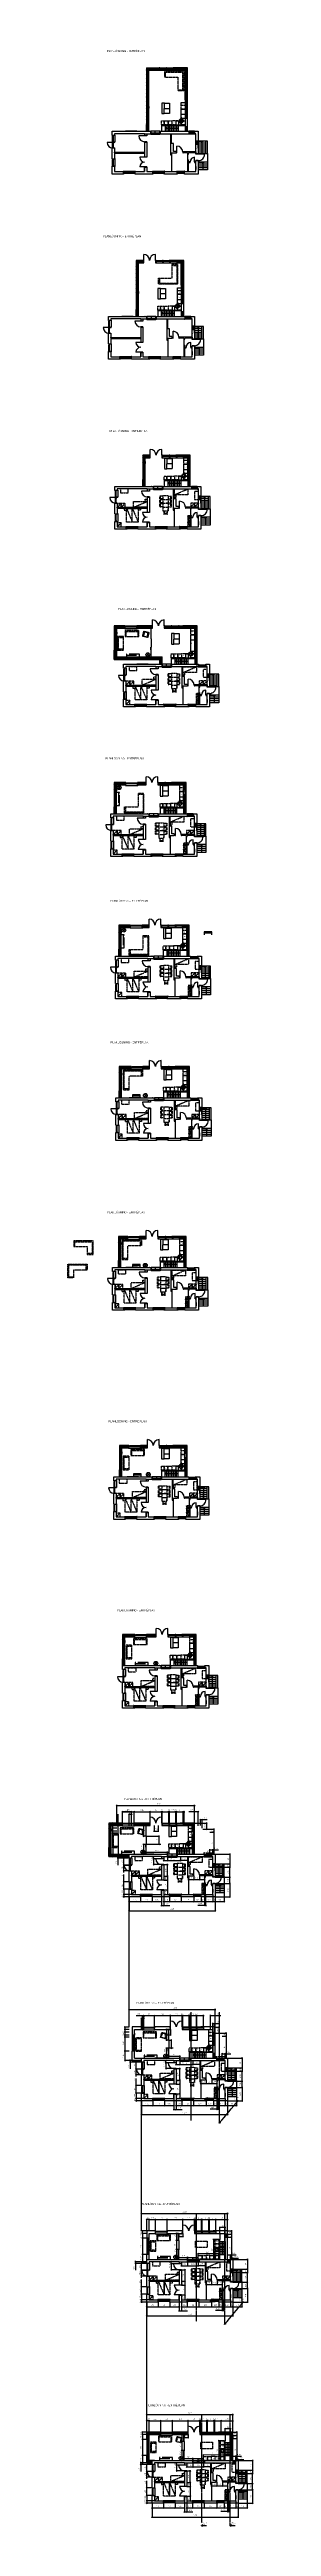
# Model space of a CAD drawing. Header units: millimetres. Extents: x -50011 to 90899, y -58634 to 500399.
# Drawn here: x -6080 to 22556, y 13006 to 393933 of the extents above; entities that cross this region are included whole.
import ezdxf

# ---------------------------------------------------------------- set-up
doc = ezdxf.new("R2010")
doc.units = ezdxf.units.MM
for name, pattern in [('ACAD_ISO02W100', [15, 12, -3]), ('CENTER2', [28.575, 19.05, -3.175, 3.175, -3.175]), ('DASHED', [19.05, 12.7, -6.35]), ('PHANTOM2', [31.75, 15.875, -3.175, 3.175, -3.175, 3.175, -3.175])]:
    doc.linetypes.add(name, pattern=pattern)
doc.layers.get('0').update_dxf_attribs({"color": 1})
for name, color, linetype in [('Angivelser', 7, 'Continuous'), ('Fönser - Revision', 1, 'Continuous'), ('Fönster', 1, 'Continuous'), ('Grundritningar', 1, 'Continuous'), ('Mått', 4, 'Continuous'), ('Möbler', 4, 'PHANTOM2'), ('Rumsavdelare', 3, 'FENCELINE1'), ('Sektionsangivelser', 4, 'PHANTOM2')]:
    doc.layers.add(name, color=color, linetype=linetype)
doc.styles.get("Standard").update_dxf_attribs({"font": 'Arial.ttf', "height": 170})
doc.linetypes.add('FENCELINE1', pattern='A,6.35,-2.54,[133,ltypeshp.shx,S=2.54,R=0,X=-2.54,Y=0],-2.54,25.4', length=36.83)
doc.dimstyles.new('Egen dimension', dxfattribs={"dimscale": 10, "dimtxt": 2.5, "dimasz": 15, "dimexe": 10, "dimexo": 0.625, "dimgap": 15, "dimtad": 1, "dimlfac": 0.001, "dimtxsty": 'Standard', "dimblk": 'OBLIQUE', "dimblk1": 'OBLIQUE', "dimblk2": 'OBLIQUE', "dimcen": 20, "dimdle": 10, "dimadec": 0, "dimazin": 0, "dimtfac": 1, "dimtmove": 0, "dimatfit": 3, "dimldrblk": 'OPEN90', "dimfxl": 1, "dimarcsym": 0})
doc.dimstyles.new('ISO-25', dxfattribs={"dimscale": 10, "dimtxt": 2.5, "dimasz": 15, "dimexe": 10, "dimexo": 0.625, "dimgap": 15, "dimtad": 1, "dimlfac": 0.001, "dimtxsty": 'Standard', "dimblk": 'OBLIQUE', "dimblk1": 'OBLIQUE', "dimblk2": 'OBLIQUE', "dimcen": 20, "dimdle": 10, "dimadec": 0, "dimazin": 0, "dimtfac": 1, "dimtmove": 0, "dimatfit": 3, "dimldrblk": 'OPEN90', "dimfxl": 1, "dimarcsym": 0})

# ---------------------------------------------------------------- blocks, each defined once
blk = doc.blocks.new('_Oblique')
at = {"color": 0, "linetype": 'ByBlock', "lineweight": -2}
blk.add_line((-0.5, -0.5), (0.5, 0.5), dxfattribs=at)
blk = doc.blocks.new('*D133')
at = {"layer": 'Defpoints', "color": 0, "transparency": 16777216}
for p in [(6121, 16944), (6938, 17774), (7308, 16944)]:
    blk.add_point(p, dxfattribs=at)
at = {"layer": 'Mått', "color": 0, "lineweight": -2, "transparency": 16777216}
for p, q in [((6932, 17774), (6021, 17774)), ((7302, 16944), (6021, 16944)), ((6121, 17874), (6121, 16844))]:
    blk.add_line(p, q, dxfattribs=at)
at = {"layer": 'Mått', "color": 0, "lineweight": -2, "transparency": 16777216, "xscale": 150, "yscale": 150, "zscale": 150}
for p, rotation in [((6121, 17774), 90), ((6121, 16944), 270)]:
    blk.add_blockref('_Oblique', p, dxfattribs=dict(at, rotation=rotation))
at = {"layer": 'Mått', "color": 0, "transparency": 16777216, "insert": (5869, 17410), "char_height": 170, "attachment_point": 5, "rotation": 90}
blk.add_mtext('0,83', dxfattribs=at)
blk = doc.blocks.new('_Open90')
at = {"color": 0, "linetype": 'ByBlock', "lineweight": -2}
for p, q in [((0, 0), (-1, 0)), ((-0.5, 0.5), (0, 0)), ((0, 0), (-0.5, -0.5))]:
    blk.add_line(p, q, dxfattribs=at)
blk = doc.blocks.new('*D157')
at = {"layer": 'Defpoints', "color": 0, "transparency": 16777216}
for p in [(6118, 29256), (6118, 27514), (6488, 27514)]:
    blk.add_point(p, dxfattribs=at)
at = {"layer": 'Mått', "color": 0, "lineweight": -2, "transparency": 16777216}
for p, q in [((6588, 29256), (6018, 29256)), ((6118, 27520), (6118, 29356)), ((6488, 27520), (6488, 29356))]:
    blk.add_line(p, q, dxfattribs=at)
at = {"layer": 'Mått', "color": 0, "lineweight": -2, "transparency": 16777216, "xscale": 150, "yscale": 150, "zscale": 150, "rotation": 180}
blk.add_blockref('_Oblique', (6118, 29256), dxfattribs=at)
at = {"layer": 'Mått', "color": 0, "lineweight": -2, "transparency": 16777216, "xscale": 150, "yscale": 150, "zscale": 150}
blk.add_blockref('_Oblique', (6488, 29256), dxfattribs=at)
at = {"layer": 'Mått', "color": 0, "transparency": 16777216, "insert": (6303, 29509), "char_height": 170, "attachment_point": 5}
blk.add_mtext('0,37', dxfattribs=at)
blk = doc.blocks.new('*D158')
at = {"layer": 'Defpoints', "color": 0, "transparency": 16777216}
for p in [(6488, 27514), (8273, 29256), (8273, 27514)]:
    blk.add_point(p, dxfattribs=at)
at = {"layer": 'Mått', "color": 0, "lineweight": -2, "transparency": 16777216}
for p, q in [((6388, 29256), (8373, 29256)), ((6488, 27520), (6488, 29356)), ((8273, 27520), (8273, 29356))]:
    blk.add_line(p, q, dxfattribs=at)
at = {"layer": 'Mått', "color": 0, "lineweight": -2, "transparency": 16777216, "xscale": 150, "yscale": 150, "zscale": 150, "rotation": 180}
blk.add_blockref('_Oblique', (6488, 29256), dxfattribs=at)
at = {"layer": 'Mått', "color": 0, "lineweight": -2, "transparency": 16777216, "xscale": 150, "yscale": 150, "zscale": 150}
blk.add_blockref('_Oblique', (8273, 29256), dxfattribs=at)
at = {"layer": 'Mått', "color": 0, "transparency": 16777216, "insert": (7381, 29508), "char_height": 170, "attachment_point": 5}
blk.add_mtext('1,79', dxfattribs=at)
blk = doc.blocks.new('*D159')
at = {"layer": 'Defpoints', "color": 0, "transparency": 16777216}
for p in [(8273, 27514), (10073, 29259), (10073, 27514)]:
    blk.add_point(p, dxfattribs=at)
at = {"layer": 'Mått', "color": 0, "lineweight": -2, "transparency": 16777216}
for p, q in [((8173, 29259), (10173, 29259)), ((8273, 27520), (8273, 29359)), ((10073, 27520), (10073, 29359))]:
    blk.add_line(p, q, dxfattribs=at)
at = {"layer": 'Mått', "color": 0, "lineweight": -2, "transparency": 16777216, "xscale": 150, "yscale": 150, "zscale": 150, "rotation": 180}
blk.add_blockref('_Oblique', (8273, 29259), dxfattribs=at)
at = {"layer": 'Mått', "color": 0, "lineweight": -2, "transparency": 16777216, "xscale": 150, "yscale": 150, "zscale": 150}
blk.add_blockref('_Oblique', (10073, 29259), dxfattribs=at)
at = {"layer": 'Mått', "color": 0, "transparency": 16777216, "insert": (9173, 29511), "char_height": 170, "attachment_point": 5}
blk.add_mtext('1,8', dxfattribs=at)
blk = doc.blocks.new('*D160')
at = {"layer": 'Defpoints', "color": 0, "transparency": 16777216}
for p in [(10073, 27514), (12508, 29259), (12508, 27514)]:
    blk.add_point(p, dxfattribs=at)
at = {"layer": 'Mått', "color": 0, "lineweight": -2, "transparency": 16777216}
for p, q in [((9973, 29259), (12608, 29259)), ((10073, 27520), (10073, 29359)), ((12508, 27520), (12508, 29359))]:
    blk.add_line(p, q, dxfattribs=at)
at = {"layer": 'Mått', "color": 0, "lineweight": -2, "transparency": 16777216, "xscale": 150, "yscale": 150, "zscale": 150, "rotation": 180}
blk.add_blockref('_Oblique', (10073, 29259), dxfattribs=at)
at = {"layer": 'Mått', "color": 0, "lineweight": -2, "transparency": 16777216, "xscale": 150, "yscale": 150, "zscale": 150}
blk.add_blockref('_Oblique', (12508, 29259), dxfattribs=at)
at = {"layer": 'Mått', "color": 0, "transparency": 16777216, "insert": (11291, 29511), "char_height": 170, "attachment_point": 5}
blk.add_mtext('2,44', dxfattribs=at)
blk = doc.blocks.new('*D161')
at = {"layer": 'Defpoints', "color": 0, "transparency": 16777216}
for p in [(12508, 27514), (14308, 29265), (14308, 27514)]:
    blk.add_point(p, dxfattribs=at)
at = {"layer": 'Mått', "color": 0, "lineweight": -2, "transparency": 16777216}
for p, q in [((12408, 29265), (14408, 29265)), ((12508, 27520), (12508, 29365)), ((14308, 27520), (14308, 29365))]:
    blk.add_line(p, q, dxfattribs=at)
at = {"layer": 'Mått', "color": 0, "lineweight": -2, "transparency": 16777216, "xscale": 150, "yscale": 150, "zscale": 150, "rotation": 180}
blk.add_blockref('_Oblique', (12508, 29265), dxfattribs=at)
at = {"layer": 'Mått', "color": 0, "lineweight": -2, "transparency": 16777216, "xscale": 150, "yscale": 150, "zscale": 150}
blk.add_blockref('_Oblique', (14308, 29265), dxfattribs=at)
at = {"layer": 'Mått', "color": 0, "transparency": 16777216, "insert": (13408, 29517), "char_height": 170, "attachment_point": 5}
blk.add_mtext('1,8', dxfattribs=at)
blk = doc.blocks.new('*D162')
at = {"layer": 'Defpoints', "color": 0, "transparency": 16777216}
for p in [(14308, 27514), (14408, 29265), (14408, 27514)]:
    blk.add_point(p, dxfattribs=at)
at = {"layer": 'Mått', "color": 0, "lineweight": -2, "transparency": 16777216}
for p, q in [((14308, 29265), (14158, 29265)), ((14308, 27520), (14308, 29365)), ((14308, 29265), (14408, 29265)), ((14408, 27520), (14408, 29365)), ((14408, 29265), (14558, 29265))]:
    blk.add_line(p, q, dxfattribs=at)
at = {"layer": 'Mått', "color": 0, "lineweight": -2, "transparency": 16777216, "xscale": 150, "yscale": 150, "zscale": 150}
blk.add_blockref('_Oblique', (14308, 29265), dxfattribs=at)
at = {"layer": 'Mått', "color": 0, "lineweight": -2, "transparency": 16777216, "xscale": 150, "yscale": 150, "zscale": 150, "rotation": 180}
blk.add_blockref('_Oblique', (14408, 29265), dxfattribs=at)
at = {"layer": 'Mått', "color": 0, "transparency": 16777216, "insert": (14358, 29517), "char_height": 170, "attachment_point": 5}
blk.add_mtext('0,1', dxfattribs=at)
blk = doc.blocks.new('*D163')
at = {"layer": 'Defpoints', "color": 0, "transparency": 16777216}
for p in [(14408, 27514), (15408, 29265), (15408, 27514)]:
    blk.add_point(p, dxfattribs=at)
at = {"layer": 'Mått', "color": 0, "lineweight": -2, "transparency": 16777216}
for p, q in [((14308, 29265), (15508, 29265)), ((14408, 27520), (14408, 29365)), ((15408, 27520), (15408, 29365))]:
    blk.add_line(p, q, dxfattribs=at)
at = {"layer": 'Mått', "color": 0, "lineweight": -2, "transparency": 16777216, "xscale": 150, "yscale": 150, "zscale": 150, "rotation": 180}
blk.add_blockref('_Oblique', (14408, 29265), dxfattribs=at)
at = {"layer": 'Mått', "color": 0, "lineweight": -2, "transparency": 16777216, "xscale": 150, "yscale": 150, "zscale": 150}
blk.add_blockref('_Oblique', (15408, 29265), dxfattribs=at)
at = {"layer": 'Mått', "color": 0, "transparency": 16777216, "insert": (14908, 29500), "char_height": 170, "attachment_point": 5}
blk.add_mtext('1', dxfattribs=at)
blk = doc.blocks.new('*D164')
at = {"layer": 'Defpoints', "color": 0, "transparency": 16777216}
for p in [(17608, 27514), (19398, 29265), (19398, 27514)]:
    blk.add_point(p, dxfattribs=at)
at = {"layer": 'Mått', "color": 0, "lineweight": -2, "transparency": 16777216}
for p, q in [((17508, 29265), (19498, 29265)), ((17608, 27520), (17608, 29365)), ((19398, 27520), (19398, 29365))]:
    blk.add_line(p, q, dxfattribs=at)
at = {"layer": 'Mått', "color": 0, "lineweight": -2, "transparency": 16777216, "xscale": 150, "yscale": 150, "zscale": 150, "rotation": 180}
blk.add_blockref('_Oblique', (17608, 29265), dxfattribs=at)
at = {"layer": 'Mått', "color": 0, "lineweight": -2, "transparency": 16777216, "xscale": 150, "yscale": 150, "zscale": 150}
blk.add_blockref('_Oblique', (19398, 29265), dxfattribs=at)
at = {"layer": 'Mått', "color": 0, "transparency": 16777216, "insert": (18503, 29517), "char_height": 170, "attachment_point": 5}
blk.add_mtext('1,79', dxfattribs=at)
blk = doc.blocks.new('*D134')
at = {"layer": 'Defpoints', "color": 0, "transparency": 16777216}
for p in [(6121, 16574), (7308, 16944), (8688, 16574)]:
    blk.add_point(p, dxfattribs=at)
at = {"layer": 'Mått', "color": 0, "lineweight": -2, "transparency": 16777216}
for p, q in [((7302, 16944), (6021, 16944)), ((8682, 16574), (6021, 16574)), ((6121, 17044), (6121, 16474))]:
    blk.add_line(p, q, dxfattribs=at)
at = {"layer": 'Mått', "color": 0, "lineweight": -2, "transparency": 16777216, "xscale": 150, "yscale": 150, "zscale": 150}
for p, rotation in [((6121, 16944), 90), ((6121, 16574), 270)]:
    blk.add_blockref('_Oblique', p, dxfattribs=dict(at, rotation=rotation))
at = {"layer": 'Mått', "color": 0, "transparency": 16777216, "insert": (5869, 16759), "char_height": 170, "attachment_point": 5, "rotation": 90}
blk.add_mtext('0,37', dxfattribs=at)
blk = doc.blocks.new('*D135')
at = {"layer": 'Defpoints', "color": 0, "transparency": 16777216}
for p in [(6938, 16574), (20218, 16574), (20218, 14457)]:
    blk.add_point(p, dxfattribs=at)
at = {"layer": 'Mått', "color": 0, "lineweight": -2, "transparency": 16777216}
for p, q in [((6938, 16568), (6938, 14357)), ((20218, 16568), (20218, 14357)), ((6838, 14457), (20318, 14457))]:
    blk.add_line(p, q, dxfattribs=at)
at = {"layer": 'Mått', "color": 0, "lineweight": -2, "transparency": 16777216, "xscale": 150, "yscale": 150, "zscale": 150, "rotation": 180}
blk.add_blockref('_Oblique', (6938, 14457), dxfattribs=at)
at = {"layer": 'Mått', "color": 0, "lineweight": -2, "transparency": 16777216, "xscale": 150, "yscale": 150, "zscale": 150}
blk.add_blockref('_Oblique', (20218, 14457), dxfattribs=at)
at = {"layer": 'Mått', "color": 0, "transparency": 16777216, "insert": (13578, 14710), "char_height": 170, "attachment_point": 5}
blk.add_mtext('13,28', dxfattribs=at)
blk = doc.blocks.new('*D136')
at = {"layer": 'Defpoints', "color": 0, "transparency": 16777216}
for p in [(5477, 27514), (6118, 27514), (6118, 27144)]:
    blk.add_point(p, dxfattribs=at)
at = {"layer": 'Mått', "color": 0, "lineweight": -2, "transparency": 16777216}
for p, q in [((6112, 27514), (5377, 27514)), ((6112, 27144), (5377, 27144)), ((5477, 27044), (5477, 27614))]:
    blk.add_line(p, q, dxfattribs=at)
at = {"layer": 'Mått', "color": 0, "lineweight": -2, "transparency": 16777216, "xscale": 150, "yscale": 150, "zscale": 150}
for p, rotation in [((5477, 27514), 90), ((5477, 27144), 270)]:
    blk.add_blockref('_Oblique', p, dxfattribs=dict(at, rotation=rotation))
at = {"layer": 'Mått', "color": 0, "transparency": 16777216, "insert": (5225, 27329), "char_height": 170, "attachment_point": 5, "rotation": 90}
blk.add_mtext('0,37', dxfattribs=at)
blk = doc.blocks.new('*D137')
at = {"layer": 'Defpoints', "color": 0, "transparency": 16777216}
for p in [(20218, 18654), (20218, 16574), (22456, 16574)]:
    blk.add_point(p, dxfattribs=at)
at = {"layer": 'Mått', "color": 0, "lineweight": -2, "transparency": 16777216}
for p, q in [((20224, 18654), (22556, 18654)), ((20224, 16574), (22556, 16574)), ((22456, 18754), (22456, 16474))]:
    blk.add_line(p, q, dxfattribs=at)
at = {"layer": 'Mått', "color": 0, "lineweight": -2, "transparency": 16777216, "xscale": 150, "yscale": 150, "zscale": 150}
for p, rotation in [((22456, 18654), 90), ((22456, 16574), 270)]:
    blk.add_blockref('_Oblique', p, dxfattribs=dict(at, rotation=rotation))
at = {"layer": 'Mått', "color": 0, "transparency": 16777216, "insert": (22204, 17614), "char_height": 170, "attachment_point": 5, "rotation": 90}
blk.add_mtext('2,08', dxfattribs=at)
blk = doc.blocks.new('*D138')
at = {"layer": 'Defpoints', "color": 0, "transparency": 16777216}
for p in [(11858, 27144), (11524, 26064), (11858, 26064)]:
    blk.add_point(p, dxfattribs=at)
at = {"layer": 'Mått', "color": 0, "lineweight": -2, "transparency": 16777216}
for p, q in [((11852, 27144), (11424, 27144)), ((11524, 27244), (11524, 25964)), ((11852, 26064), (11424, 26064))]:
    blk.add_line(p, q, dxfattribs=at)
at = {"layer": 'Mått', "color": 0, "lineweight": -2, "transparency": 16777216, "xscale": 150, "yscale": 150, "zscale": 150}
for p, rotation in [((11524, 27144), 90), ((11524, 26064), 270)]:
    blk.add_blockref('_Oblique', p, dxfattribs=dict(at, rotation=rotation))
at = {"layer": 'Mått', "color": 0, "transparency": 16777216, "insert": (11271, 26604), "char_height": 170, "attachment_point": 5, "rotation": 90}
blk.add_mtext('1,08', dxfattribs=at)
blk = doc.blocks.new('*D139')
at = {"layer": 'Defpoints', "color": 0, "transparency": 16777216}
for p in [(11524, 24664), (11858, 26064), (11858, 24664)]:
    blk.add_point(p, dxfattribs=at)
at = {"layer": 'Mått', "color": 0, "lineweight": -2, "transparency": 16777216}
for p, q in [((11852, 26064), (11424, 26064)), ((11852, 24664), (11424, 24664)), ((11524, 26164), (11524, 24564))]:
    blk.add_line(p, q, dxfattribs=at)
at = {"layer": 'Mått', "color": 0, "lineweight": -2, "transparency": 16777216, "xscale": 150, "yscale": 150, "zscale": 150}
for p, rotation in [((11524, 26064), 90), ((11524, 24664), 270)]:
    blk.add_blockref('_Oblique', p, dxfattribs=dict(at, rotation=rotation))
at = {"layer": 'Mått', "color": 0, "transparency": 16777216, "insert": (11271, 25364), "char_height": 170, "attachment_point": 5, "rotation": 90}
blk.add_mtext('1,4', dxfattribs=at)
blk = doc.blocks.new('*D140')
at = {"layer": 'Defpoints', "color": 0, "transparency": 16777216}
for p in [(11524, 23144), (11858, 24664), (11858, 23144)]:
    blk.add_point(p, dxfattribs=at)
at = {"layer": 'Mått', "color": 0, "lineweight": -2, "transparency": 16777216}
for p, q in [((11852, 24664), (11424, 24664)), ((11852, 23144), (11424, 23144)), ((11524, 24764), (11524, 23044))]:
    blk.add_line(p, q, dxfattribs=at)
at = {"layer": 'Mått', "color": 0, "lineweight": -2, "transparency": 16777216, "xscale": 150, "yscale": 150, "zscale": 150}
for p, rotation in [((11524, 24664), 90), ((11524, 23144), 270)]:
    blk.add_blockref('_Oblique', p, dxfattribs=dict(at, rotation=rotation))
at = {"layer": 'Mått', "color": 0, "transparency": 16777216, "insert": (11271, 24277), "char_height": 170, "attachment_point": 5, "rotation": 90}
blk.add_mtext('1,52', dxfattribs=at)
blk = doc.blocks.new('*D141')
at = {"layer": 'Defpoints', "color": 0, "transparency": 16777216}
for p in [(12278, 22774), (13228, 22774), (13228, 22160)]:
    blk.add_point(p, dxfattribs=at)
at = {"layer": 'Mått', "color": 0, "lineweight": -2, "transparency": 16777216}
for p, q in [((12178, 22160), (13328, 22160)), ((12278, 22768), (12278, 22060)), ((13228, 22768), (13228, 22060))]:
    blk.add_line(p, q, dxfattribs=at)
at = {"layer": 'Mått', "color": 0, "lineweight": -2, "transparency": 16777216, "xscale": 150, "yscale": 150, "zscale": 150, "rotation": 180}
blk.add_blockref('_Oblique', (12278, 22160), dxfattribs=at)
at = {"layer": 'Mått', "color": 0, "lineweight": -2, "transparency": 16777216, "xscale": 150, "yscale": 150, "zscale": 150}
blk.add_blockref('_Oblique', (13228, 22160), dxfattribs=at)
at = {"layer": 'Mått', "color": 0, "transparency": 16777216, "insert": (12753, 22413), "char_height": 170, "attachment_point": 5}
blk.add_mtext('0,95', dxfattribs=at)
blk = doc.blocks.new('*D142')
at = {"layer": 'Defpoints', "color": 0, "transparency": 16777216}
for p in [(13228, 22774), (14878, 22774), (14878, 22160)]:
    blk.add_point(p, dxfattribs=at)
at = {"layer": 'Mått', "color": 0, "lineweight": -2, "transparency": 16777216}
for p, q in [((13128, 22160), (14978, 22160)), ((13228, 22768), (13228, 22060)), ((14878, 22768), (14878, 22060))]:
    blk.add_line(p, q, dxfattribs=at)
at = {"layer": 'Mått', "color": 0, "lineweight": -2, "transparency": 16777216, "xscale": 150, "yscale": 150, "zscale": 150, "rotation": 180}
blk.add_blockref('_Oblique', (13228, 22160), dxfattribs=at)
at = {"layer": 'Mått', "color": 0, "lineweight": -2, "transparency": 16777216, "xscale": 150, "yscale": 150, "zscale": 150}
blk.add_blockref('_Oblique', (14878, 22160), dxfattribs=at)
at = {"layer": 'Mått', "color": 0, "transparency": 16777216, "insert": (14053, 22413), "char_height": 170, "attachment_point": 5}
blk.add_mtext('1,65', dxfattribs=at)
blk = doc.blocks.new('*D143')
at = {"layer": 'Defpoints', "color": 0, "transparency": 16777216}
for p in [(14878, 22774), (14878, 22160), (15948, 22774)]:
    blk.add_point(p, dxfattribs=at)
at = {"layer": 'Mått', "color": 0, "lineweight": -2, "transparency": 16777216}
for p, q in [((16048, 22160), (14778, 22160)), ((14878, 22768), (14878, 22060)), ((15948, 22768), (15948, 22060))]:
    blk.add_line(p, q, dxfattribs=at)
at = {"layer": 'Mått', "color": 0, "lineweight": -2, "transparency": 16777216, "xscale": 150, "yscale": 150, "zscale": 150, "rotation": 180}
blk.add_blockref('_Oblique', (14878, 22160), dxfattribs=at)
at = {"layer": 'Mått', "color": 0, "lineweight": -2, "transparency": 16777216, "xscale": 150, "yscale": 150, "zscale": 150}
blk.add_blockref('_Oblique', (15948, 22160), dxfattribs=at)
at = {"layer": 'Mått', "color": 0, "transparency": 16777216, "insert": (15413, 22413), "char_height": 170, "attachment_point": 5}
blk.add_mtext('1,07', dxfattribs=at)
blk = doc.blocks.new('*D144')
at = {"layer": 'Defpoints', "color": 0, "transparency": 16777216}
for p in [(12278, 19784), (12278, 19164), (12837, 19164)]:
    blk.add_point(p, dxfattribs=at)
at = {"layer": 'Mått', "color": 0, "lineweight": -2, "transparency": 16777216}
for p, q in [((12284, 19784), (12937, 19784)), ((12284, 19164), (12937, 19164)), ((12837, 19884), (12837, 19064))]:
    blk.add_line(p, q, dxfattribs=at)
at = {"layer": 'Mått', "color": 0, "lineweight": -2, "transparency": 16777216, "xscale": 150, "yscale": 150, "zscale": 150}
for p, rotation in [((12837, 19784), 90), ((12837, 19164), 270)]:
    blk.add_blockref('_Oblique', p, dxfattribs=dict(at, rotation=rotation))
at = {"layer": 'Mått', "color": 0, "transparency": 16777216, "insert": (12585, 19474), "char_height": 170, "attachment_point": 5, "rotation": 90}
blk.add_mtext('0,62', dxfattribs=at)
blk = doc.blocks.new('*D145')
at = {"layer": 'Defpoints', "color": 0, "transparency": 16777216}
for p in [(12278, 19164), (12278, 17664), (12836, 17664)]:
    blk.add_point(p, dxfattribs=at)
at = {"layer": 'Mått', "color": 0, "lineweight": -2, "transparency": 16777216}
for p, q in [((12284, 19164), (12936, 19164)), ((12836, 19264), (12836, 17564)), ((12284, 17664), (12936, 17664))]:
    blk.add_line(p, q, dxfattribs=at)
at = {"layer": 'Mått', "color": 0, "lineweight": -2, "transparency": 16777216, "xscale": 150, "yscale": 150, "zscale": 150}
for p, rotation in [((12836, 19164), 90), ((12836, 17664), 270)]:
    blk.add_blockref('_Oblique', p, dxfattribs=dict(at, rotation=rotation))
at = {"layer": 'Mått', "color": 0, "transparency": 16777216, "insert": (12584, 18364), "char_height": 170, "attachment_point": 5, "rotation": 90}
blk.add_mtext('1,5', dxfattribs=at)
blk = doc.blocks.new('*D146')
at = {"layer": 'Defpoints', "color": 0, "transparency": 16777216}
for p in [(12278, 17664), (12278, 16944), (12836, 16944)]:
    blk.add_point(p, dxfattribs=at)
at = {"layer": 'Mått', "color": 0, "lineweight": -2, "transparency": 16777216}
for p, q in [((12284, 17664), (12936, 17664)), ((12284, 16944), (12936, 16944)), ((12836, 17764), (12836, 16844))]:
    blk.add_line(p, q, dxfattribs=at)
at = {"layer": 'Mått', "color": 0, "lineweight": -2, "transparency": 16777216, "xscale": 150, "yscale": 150, "zscale": 150}
for p, rotation in [((12836, 17664), 90), ((12836, 16944), 270)]:
    blk.add_blockref('_Oblique', p, dxfattribs=dict(at, rotation=rotation))
at = {"layer": 'Mått', "color": 0, "transparency": 16777216, "insert": (12584, 17304), "char_height": 170, "attachment_point": 5, "rotation": 90}
blk.add_mtext('0,72', dxfattribs=at)
blk = doc.blocks.new('*D147')
at = {"layer": 'Defpoints', "color": 0, "transparency": 16777216}
for p in [(11908, 27144), (12508, 27144), (12508, 26677)]:
    blk.add_point(p, dxfattribs=at)
at = {"layer": 'Mått', "color": 0, "lineweight": -2, "transparency": 16777216}
for p, q in [((11808, 26677), (12608, 26677)), ((11908, 27138), (11908, 26577)), ((12508, 27138), (12508, 26577))]:
    blk.add_line(p, q, dxfattribs=at)
at = {"layer": 'Mått', "color": 0, "lineweight": -2, "transparency": 16777216, "xscale": 150, "yscale": 150, "zscale": 150, "rotation": 180}
blk.add_blockref('_Oblique', (11908, 26677), dxfattribs=at)
at = {"layer": 'Mått', "color": 0, "lineweight": -2, "transparency": 16777216, "xscale": 150, "yscale": 150, "zscale": 150}
blk.add_blockref('_Oblique', (12508, 26677), dxfattribs=at)
at = {"layer": 'Mått', "color": 0, "transparency": 16777216, "insert": (12208, 26929), "char_height": 170, "attachment_point": 5}
blk.add_mtext('0,6', dxfattribs=at)
blk = doc.blocks.new('*D148')
at = {"layer": 'Defpoints', "color": 0, "transparency": 16777216}
for p in [(20218, 17204), (21618, 17204), (21618, 15856)]:
    blk.add_point(p, dxfattribs=at)
at = {"layer": 'Mått', "color": 0, "lineweight": -2, "transparency": 16777216}
for p, q in [((20118, 15856), (21718, 15856)), ((20218, 17198), (20218, 15756)), ((21618, 17198), (21618, 15756))]:
    blk.add_line(p, q, dxfattribs=at)
at = {"layer": 'Mått', "color": 0, "lineweight": -2, "transparency": 16777216, "xscale": 150, "yscale": 150, "zscale": 150, "rotation": 180}
blk.add_blockref('_Oblique', (20218, 15856), dxfattribs=at)
at = {"layer": 'Mått', "color": 0, "lineweight": -2, "transparency": 16777216, "xscale": 150, "yscale": 150, "zscale": 150}
blk.add_blockref('_Oblique', (21618, 15856), dxfattribs=at)
at = {"layer": 'Mått', "color": 0, "transparency": 16777216, "insert": (20918, 16108), "char_height": 170, "attachment_point": 5}
blk.add_mtext('1,4', dxfattribs=at)
blk = doc.blocks.new('*D149')
at = {"layer": 'Defpoints', "color": 0, "transparency": 16777216}
for p in [(17253, 23154), (18078, 26184), (18078, 23154)]:
    blk.add_point(p, dxfattribs=at)
at = {"layer": 'Mått', "color": 0, "lineweight": -2, "transparency": 16777216}
for p, q in [((18072, 26184), (17153, 26184)), ((18072, 23154), (17153, 23154)), ((17253, 26284), (17253, 23054))]:
    blk.add_line(p, q, dxfattribs=at)
at = {"layer": 'Mått', "color": 0, "lineweight": -2, "transparency": 16777216, "xscale": 150, "yscale": 150, "zscale": 150}
for p, rotation in [((17253, 26184), 90), ((17253, 23154), 270)]:
    blk.add_blockref('_Oblique', p, dxfattribs=dict(at, rotation=rotation))
at = {"layer": 'Mått', "color": 0, "transparency": 16777216, "insert": (17000, 24669), "char_height": 170, "attachment_point": 5, "rotation": 90}
blk.add_mtext('3,03', dxfattribs=at)
blk = doc.blocks.new('*D150')
at = {"layer": 'Defpoints', "color": 0, "transparency": 16777216}
for p in [(14876, 23992), (14878, 23144), (18078, 23154)]:
    blk.add_point(p, dxfattribs=at)
at = {"layer": 'Mått', "color": 0, "lineweight": -2, "transparency": 16777216}
for p, q in [((18176, 24002), (14776, 23991)), ((14878, 23150), (14875, 24092)), ((18078, 23160), (18075, 24102))]:
    blk.add_line(p, q, dxfattribs=at)
at = {"layer": 'Mått', "color": 0, "lineweight": -2, "transparency": 16777216, "xscale": 150, "yscale": 150, "zscale": 150}
for p, rotation in [((14876, 23992), 180.179048728139), ((18076, 24002), 0.1790487281390174)]:
    blk.add_blockref('_Oblique', p, dxfattribs=dict(at, rotation=rotation))
at = {"layer": 'Mått', "color": 0, "transparency": 16777216, "insert": (16265, 24249), "char_height": 170, "attachment_point": 5, "rotation": 0.17905}
blk.add_mtext('3,2', dxfattribs=at)
blk = doc.blocks.new('*D132')
at = {"layer": 'Defpoints', "color": 0, "transparency": 16777216}
for p in [(21618, 19615), (22456, 19615), (21618, 18654)]:
    blk.add_point(p, dxfattribs=at)
at = {"layer": 'Mått', "color": 0, "lineweight": -2, "transparency": 16777216}
for p, q in [((21624, 19615), (22556, 19615)), ((22456, 18554), (22456, 19715)), ((21624, 18654), (22556, 18654))]:
    blk.add_line(p, q, dxfattribs=at)
at = {"layer": 'Mått', "color": 0, "lineweight": -2, "transparency": 16777216, "xscale": 150, "yscale": 150, "zscale": 150}
for p, rotation in [((22456, 19615), 90), ((22456, 18654), 270)]:
    blk.add_blockref('_Oblique', p, dxfattribs=dict(at, rotation=rotation))
at = {"layer": 'Mått', "color": 0, "transparency": 16777216, "insert": (22204, 19135), "char_height": 170, "attachment_point": 5, "rotation": 90}
blk.add_mtext('0,96', dxfattribs=at)
blk = doc.blocks.new('*D151')
at = {"layer": 'Defpoints', "color": 0, "transparency": 16777216}
for p in [(6938, 16574), (8688, 16574), (8688, 15853)]:
    blk.add_point(p, dxfattribs=at)
at = {"layer": 'Mått', "color": 0, "lineweight": -2, "transparency": 16777216}
for p, q in [((6838, 15853), (8788, 15853)), ((6938, 16568), (6938, 15753)), ((8688, 16568), (8688, 15753))]:
    blk.add_line(p, q, dxfattribs=at)
at = {"layer": 'Mått', "color": 0, "lineweight": -2, "transparency": 16777216, "xscale": 150, "yscale": 150, "zscale": 150, "rotation": 180}
blk.add_blockref('_Oblique', (6938, 15853), dxfattribs=at)
at = {"layer": 'Mått', "color": 0, "lineweight": -2, "transparency": 16777216, "xscale": 150, "yscale": 150, "zscale": 150}
blk.add_blockref('_Oblique', (8688, 15853), dxfattribs=at)
at = {"layer": 'Mått', "color": 0, "transparency": 16777216, "insert": (7813, 16105), "char_height": 170, "attachment_point": 5}
blk.add_mtext('1,75', dxfattribs=at)
blk = doc.blocks.new('*D152')
at = {"layer": 'Defpoints', "color": 0, "transparency": 16777216}
for p in [(8688, 16574), (10488, 16574), (10488, 15853)]:
    blk.add_point(p, dxfattribs=at)
at = {"layer": 'Mått', "color": 0, "lineweight": -2, "transparency": 16777216}
for p, q in [((8588, 15853), (10588, 15853)), ((8688, 16568), (8688, 15753)), ((10488, 16568), (10488, 15753))]:
    blk.add_line(p, q, dxfattribs=at)
at = {"layer": 'Mått', "color": 0, "lineweight": -2, "transparency": 16777216, "xscale": 150, "yscale": 150, "zscale": 150, "rotation": 180}
blk.add_blockref('_Oblique', (8688, 15853), dxfattribs=at)
at = {"layer": 'Mått', "color": 0, "lineweight": -2, "transparency": 16777216, "xscale": 150, "yscale": 150, "zscale": 150}
blk.add_blockref('_Oblique', (10488, 15853), dxfattribs=at)
at = {"layer": 'Mått', "color": 0, "transparency": 16777216, "insert": (9588, 16105), "char_height": 170, "attachment_point": 5}
blk.add_mtext('1,8', dxfattribs=at)
blk = doc.blocks.new('*D153')
at = {"layer": 'Defpoints', "color": 0, "transparency": 16777216}
for p in [(10488, 16574), (11938, 16944), (11938, 15853)]:
    blk.add_point(p, dxfattribs=at)
at = {"layer": 'Mått', "color": 0, "lineweight": -2, "transparency": 16777216}
for p, q in [((10388, 15853), (12038, 15853)), ((10488, 16568), (10488, 15753)), ((11938, 16938), (11938, 15753))]:
    blk.add_line(p, q, dxfattribs=at)
at = {"layer": 'Mått', "color": 0, "lineweight": -2, "transparency": 16777216, "xscale": 150, "yscale": 150, "zscale": 150, "rotation": 180}
blk.add_blockref('_Oblique', (10488, 15853), dxfattribs=at)
at = {"layer": 'Mått', "color": 0, "lineweight": -2, "transparency": 16777216, "xscale": 150, "yscale": 150, "zscale": 150}
blk.add_blockref('_Oblique', (11938, 15853), dxfattribs=at)
at = {"layer": 'Mått', "color": 0, "transparency": 16777216, "insert": (11213, 16105), "char_height": 170, "attachment_point": 5}
blk.add_mtext('1,45', dxfattribs=at)
blk = doc.blocks.new('*D154')
at = {"layer": 'Defpoints', "color": 0, "transparency": 16777216}
for p in [(13188, 16574), (14988, 16574), (14988, 15854)]:
    blk.add_point(p, dxfattribs=at)
at = {"layer": 'Mått', "color": 0, "lineweight": -2, "transparency": 16777216}
for p, q in [((13088, 15854), (15088, 15854)), ((13188, 16568), (13188, 15754)), ((14988, 16568), (14988, 15754))]:
    blk.add_line(p, q, dxfattribs=at)
at = {"layer": 'Mått', "color": 0, "lineweight": -2, "transparency": 16777216, "xscale": 150, "yscale": 150, "zscale": 150, "rotation": 180}
blk.add_blockref('_Oblique', (13188, 15854), dxfattribs=at)
at = {"layer": 'Mått', "color": 0, "lineweight": -2, "transparency": 16777216, "xscale": 150, "yscale": 150, "zscale": 150}
blk.add_blockref('_Oblique', (14988, 15854), dxfattribs=at)
at = {"layer": 'Mått', "color": 0, "transparency": 16777216, "insert": (14088, 16106), "char_height": 170, "attachment_point": 5}
blk.add_mtext('1,8', dxfattribs=at)
blk = doc.blocks.new('*D155')
at = {"layer": 'Defpoints', "color": 0, "transparency": 16777216}
for p in [(14988, 16574), (16938, 16574), (16938, 15856)]:
    blk.add_point(p, dxfattribs=at)
at = {"layer": 'Mått', "color": 0, "lineweight": -2, "transparency": 16777216}
for p, q in [((14888, 15856), (17038, 15856)), ((14988, 16568), (14988, 15756)), ((16938, 16568), (16938, 15756))]:
    blk.add_line(p, q, dxfattribs=at)
at = {"layer": 'Mått', "color": 0, "lineweight": -2, "transparency": 16777216, "xscale": 150, "yscale": 150, "zscale": 150, "rotation": 180}
blk.add_blockref('_Oblique', (14988, 15856), dxfattribs=at)
at = {"layer": 'Mått', "color": 0, "lineweight": -2, "transparency": 16777216, "xscale": 150, "yscale": 150, "zscale": 150}
blk.add_blockref('_Oblique', (16938, 15856), dxfattribs=at)
at = {"layer": 'Mått', "color": 0, "transparency": 16777216, "insert": (15963, 16108), "char_height": 170, "attachment_point": 5}
blk.add_mtext('1,95', dxfattribs=at)
blk = doc.blocks.new('*D156')
at = {"layer": 'Defpoints', "color": 0, "transparency": 16777216}
for p in [(16938, 16574), (18068, 16574), (18068, 15856)]:
    blk.add_point(p, dxfattribs=at)
at = {"layer": 'Mått', "color": 0, "lineweight": -2, "transparency": 16777216}
for p, q in [((16838, 15856), (18168, 15856)), ((16938, 16568), (16938, 15756)), ((18068, 16568), (18068, 15756))]:
    blk.add_line(p, q, dxfattribs=at)
at = {"layer": 'Mått', "color": 0, "lineweight": -2, "transparency": 16777216, "xscale": 150, "yscale": 150, "zscale": 150, "rotation": 180}
blk.add_blockref('_Oblique', (16938, 15856), dxfattribs=at)
at = {"layer": 'Mått', "color": 0, "lineweight": -2, "transparency": 16777216, "xscale": 150, "yscale": 150, "zscale": 150}
blk.add_blockref('_Oblique', (18068, 15856), dxfattribs=at)
at = {"layer": 'Mått', "color": 0, "transparency": 16777216, "insert": (17503, 16109), "char_height": 170, "attachment_point": 5}
blk.add_mtext('1,13', dxfattribs=at)
blk = doc.blocks.new('*D165')
at = {"layer": 'Defpoints', "color": 0, "transparency": 16777216}
for p in [(18068, 16574), (18578, 16944), (18578, 15859)]:
    blk.add_point(p, dxfattribs=at)
at = {"layer": 'Mått', "color": 0, "lineweight": -2, "transparency": 16777216}
for p, q in [((17968, 15859), (18678, 15859)), ((18068, 16568), (18068, 15759)), ((18578, 16938), (18578, 15759))]:
    blk.add_line(p, q, dxfattribs=at)
at = {"layer": 'Mått', "color": 0, "lineweight": -2, "transparency": 16777216, "xscale": 150, "yscale": 150, "zscale": 150, "rotation": 180}
blk.add_blockref('_Oblique', (18068, 15859), dxfattribs=at)
at = {"layer": 'Mått', "color": 0, "lineweight": -2, "transparency": 16777216, "xscale": 150, "yscale": 150, "zscale": 150}
blk.add_blockref('_Oblique', (18578, 15859), dxfattribs=at)
at = {"layer": 'Mått', "color": 0, "transparency": 16777216, "insert": (18323, 16111), "char_height": 170, "attachment_point": 5}
blk.add_mtext('0,51', dxfattribs=at)
blk = doc.blocks.new('*D166')
at = {"layer": 'Defpoints', "color": 0, "transparency": 16777216}
for p in [(11938, 16944), (12278, 16944), (12278, 15251)]:
    blk.add_point(p, dxfattribs=at)
at = {"layer": 'Mått', "color": 0, "lineweight": -2, "transparency": 16777216}
for p, q in [((11838, 15251), (12278, 15251)), ((11938, 16938), (11938, 15151)), ((12278, 16938), (12278, 15151)), ((12278, 15251), (13208, 15251))]:
    blk.add_line(p, q, dxfattribs=at)
at = {"layer": 'Mått', "color": 0, "lineweight": -2, "transparency": 16777216, "xscale": 150, "yscale": 150, "zscale": 150, "rotation": 180}
blk.add_blockref('_Oblique', (11938, 15251), dxfattribs=at)
at = {"layer": 'Mått', "color": 0, "lineweight": -2, "transparency": 16777216, "xscale": 150, "yscale": 150, "zscale": 150}
blk.add_blockref('_Oblique', (12278, 15251), dxfattribs=at)
at = {"layer": 'Mått', "color": 0, "transparency": 16777216, "insert": (12837, 15504), "char_height": 170, "attachment_point": 5}
blk.add_mtext('0,34', dxfattribs=at)
blk = doc.blocks.new('*D167')
at = {"layer": 'Defpoints', "color": 0, "transparency": 16777216}
for p in [(12278, 16574), (13188, 16574), (13188, 15853)]:
    blk.add_point(p, dxfattribs=at)
at = {"layer": 'Mått', "color": 0, "lineweight": -2, "transparency": 16777216}
for p, q in [((12178, 15853), (13288, 15853)), ((12278, 16568), (12278, 15753)), ((13188, 16568), (13188, 15753))]:
    blk.add_line(p, q, dxfattribs=at)
at = {"layer": 'Mått', "color": 0, "lineweight": -2, "transparency": 16777216, "xscale": 150, "yscale": 150, "zscale": 150, "rotation": 180}
blk.add_blockref('_Oblique', (12278, 15853), dxfattribs=at)
at = {"layer": 'Mått', "color": 0, "lineweight": -2, "transparency": 16777216, "xscale": 150, "yscale": 150, "zscale": 150}
blk.add_blockref('_Oblique', (13188, 15853), dxfattribs=at)
at = {"layer": 'Mått', "color": 0, "transparency": 16777216, "insert": (12733, 16106), "char_height": 170, "attachment_point": 5}
blk.add_mtext('0,91', dxfattribs=at)
blk = doc.blocks.new('*D168')
at = {"layer": 'Defpoints', "color": 0, "transparency": 16777216}
for p in [(18578, 16944), (18728, 16944), (18728, 15284)]:
    blk.add_point(p, dxfattribs=at)
at = {"layer": 'Mått', "color": 0, "lineweight": -2, "transparency": 16777216}
for p, q in [((18578, 15284), (17535, 15284)), ((18578, 16938), (18578, 15184)), ((18728, 15284), (18578, 15284)), ((18728, 16938), (18728, 15184)), ((18728, 15284), (18878, 15284))]:
    blk.add_line(p, q, dxfattribs=at)
at = {"layer": 'Mått', "color": 0, "lineweight": -2, "transparency": 16777216, "xscale": 150, "yscale": 150, "zscale": 150}
blk.add_blockref('_Oblique', (18578, 15284), dxfattribs=at)
at = {"layer": 'Mått', "color": 0, "lineweight": -2, "transparency": 16777216, "xscale": 150, "yscale": 150, "zscale": 150, "rotation": 180}
blk.add_blockref('_Oblique', (18728, 15284), dxfattribs=at)
at = {"layer": 'Mått', "color": 0, "transparency": 16777216, "insert": (17907, 15536), "char_height": 170, "attachment_point": 5}
blk.add_mtext('0,15', dxfattribs=at)
blk = doc.blocks.new('*D169')
at = {"layer": 'Defpoints', "color": 0, "transparency": 16777216}
for p in [(18728, 16944), (19848, 16944), (19848, 15861)]:
    blk.add_point(p, dxfattribs=at)
at = {"layer": 'Mått', "color": 0, "lineweight": -2, "transparency": 16777216}
for p, q in [((18628, 15861), (19948, 15861)), ((18728, 16938), (18728, 15761)), ((19848, 16938), (19848, 15761))]:
    blk.add_line(p, q, dxfattribs=at)
at = {"layer": 'Mått', "color": 0, "lineweight": -2, "transparency": 16777216, "xscale": 150, "yscale": 150, "zscale": 150, "rotation": 180}
blk.add_blockref('_Oblique', (18728, 15861), dxfattribs=at)
at = {"layer": 'Mått', "color": 0, "lineweight": -2, "transparency": 16777216, "xscale": 150, "yscale": 150, "zscale": 150}
blk.add_blockref('_Oblique', (19848, 15861), dxfattribs=at)
at = {"layer": 'Mått', "color": 0, "transparency": 16777216, "insert": (19288, 16114), "char_height": 170, "attachment_point": 5}
blk.add_mtext('1,12', dxfattribs=at)
blk = doc.blocks.new('*D170')
at = {"layer": 'Defpoints', "color": 0, "transparency": 16777216}
for p in [(19848, 16574), (20218, 16574), (20218, 15856)]:
    blk.add_point(p, dxfattribs=at)
at = {"layer": 'Mått', "color": 0, "lineweight": -2, "transparency": 16777216}
for p, q in [((19748, 15856), (20318, 15856)), ((19848, 16568), (19848, 15756)), ((20218, 16568), (20218, 15756))]:
    blk.add_line(p, q, dxfattribs=at)
at = {"layer": 'Mått', "color": 0, "lineweight": -2, "transparency": 16777216, "xscale": 150, "yscale": 150, "zscale": 150, "rotation": 180}
blk.add_blockref('_Oblique', (19848, 15856), dxfattribs=at)
at = {"layer": 'Mått', "color": 0, "lineweight": -2, "transparency": 16777216, "xscale": 150, "yscale": 150, "zscale": 150}
blk.add_blockref('_Oblique', (20218, 15856), dxfattribs=at)
at = {"layer": 'Mått', "color": 0, "transparency": 16777216, "insert": (20033, 16108), "char_height": 170, "attachment_point": 5}
blk.add_mtext('0,37', dxfattribs=at)
blk = doc.blocks.new('*D171')
at = {"layer": 'Defpoints', "color": 0, "transparency": 16777216}
for p in [(6118, 27514), (19398, 30209), (19398, 27514)]:
    blk.add_point(p, dxfattribs=at)
at = {"layer": 'Mått', "color": 0, "lineweight": -2, "transparency": 16777216}
for p, q in [((6018, 30209), (19498, 30209)), ((6118, 27520), (6118, 30309)), ((19398, 27520), (19398, 30309))]:
    blk.add_line(p, q, dxfattribs=at)
at = {"layer": 'Mått', "color": 0, "lineweight": -2, "transparency": 16777216, "xscale": 150, "yscale": 150, "zscale": 150, "rotation": 180}
blk.add_blockref('_Oblique', (6118, 30209), dxfattribs=at)
at = {"layer": 'Mått', "color": 0, "lineweight": -2, "transparency": 16777216, "xscale": 150, "yscale": 150, "zscale": 150}
blk.add_blockref('_Oblique', (19398, 30209), dxfattribs=at)
at = {"layer": 'Mått', "color": 0, "transparency": 16777216, "insert": (12758, 30462), "char_height": 170, "attachment_point": 5}
blk.add_mtext('13,28', dxfattribs=at)
blk = doc.blocks.new('*D173')
at = {"layer": 'Defpoints', "color": 0, "ltscale": 100, "transparency": 16777216}
for p in [(6118, 27144), (5477, 26384), (6118, 26384)]:
    blk.add_point(p, dxfattribs=at)
at = {"layer": 'Mått', "color": 0, "lineweight": -2, "ltscale": 100, "transparency": 16777216}
for p, q in [((6112, 27144), (5377, 27144)), ((5477, 27244), (5477, 26284)), ((6112, 26384), (5377, 26384))]:
    blk.add_line(p, q, dxfattribs=at)
at = {"layer": 'Mått', "color": 0, "lineweight": -2, "ltscale": 100, "transparency": 16777216, "xscale": 150, "yscale": 150, "zscale": 150}
for p, rotation in [((5477, 27144), 90), ((5477, 26384), 270)]:
    blk.add_blockref('_Oblique', p, dxfattribs=dict(at, rotation=rotation))
at = {"layer": 'Mått', "color": 0, "ltscale": 100, "transparency": 16777216, "insert": (5224, 26764), "char_height": 170, "attachment_point": 5, "rotation": 90}
blk.add_mtext('0,76', dxfattribs=at)
blk = doc.blocks.new('*D174')
at = {"layer": 'Defpoints', "color": 0, "ltscale": 100, "transparency": 16777216}
for p in [(5476, 23904), (6118, 26384), (6118, 23904)]:
    blk.add_point(p, dxfattribs=at)
at = {"layer": 'Mått', "color": 0, "lineweight": -2, "ltscale": 100, "transparency": 16777216}
for p, q in [((6112, 26384), (5376, 26384)), ((6112, 23904), (5376, 23904)), ((5476, 26484), (5476, 23804))]:
    blk.add_line(p, q, dxfattribs=at)
at = {"layer": 'Mått', "color": 0, "lineweight": -2, "ltscale": 100, "transparency": 16777216, "xscale": 150, "yscale": 150, "zscale": 150}
for p, rotation in [((5476, 26384), 90), ((5476, 23904), 270)]:
    blk.add_blockref('_Oblique', p, dxfattribs=dict(at, rotation=rotation))
at = {"layer": 'Mått', "color": 0, "ltscale": 100, "transparency": 16777216, "insert": (5224, 25144), "char_height": 170, "attachment_point": 5, "rotation": 90}
blk.add_mtext('2,48', dxfattribs=at)
blk = doc.blocks.new('*D175')
at = {"layer": 'Defpoints', "color": 0, "ltscale": 100, "transparency": 16777216}
for p in [(6118, 23904), (5480, 22774), (6118, 22774)]:
    blk.add_point(p, dxfattribs=at)
at = {"layer": 'Mått', "color": 0, "lineweight": -2, "ltscale": 100, "transparency": 16777216}
for p, q in [((6112, 23904), (5380, 23904)), ((5480, 24004), (5480, 22674)), ((6112, 22774), (5380, 22774))]:
    blk.add_line(p, q, dxfattribs=at)
at = {"layer": 'Mått', "color": 0, "lineweight": -2, "ltscale": 100, "transparency": 16777216, "xscale": 150, "yscale": 150, "zscale": 150}
for p, rotation in [((5480, 23904), 90), ((5480, 22774), 270)]:
    blk.add_blockref('_Oblique', p, dxfattribs=dict(at, rotation=rotation))
at = {"layer": 'Mått', "color": 0, "ltscale": 100, "transparency": 16777216, "insert": (5228, 23339), "char_height": 170, "attachment_point": 5, "rotation": 90}
blk.add_mtext('1,13', dxfattribs=at)
blk = doc.blocks.new('*D176')
at = {"layer": 'Defpoints', "color": 0, "ltscale": 100, "transparency": 16777216}
for p in [(19398, 27514), (19398, 26994), (20000, 26994)]:
    blk.add_point(p, dxfattribs=at)
at = {"layer": 'Mått', "color": 0, "lineweight": -2, "ltscale": 100, "transparency": 16777216}
for p, q in [((19404, 27514), (20100, 27514)), ((19404, 26994), (20100, 26994)), ((20000, 27614), (20000, 26894))]:
    blk.add_line(p, q, dxfattribs=at)
at = {"layer": 'Mått', "color": 0, "lineweight": -2, "ltscale": 100, "transparency": 16777216, "xscale": 150, "yscale": 150, "zscale": 150}
for p, rotation in [((20000, 27514), 90), ((20000, 26994), 270)]:
    blk.add_blockref('_Oblique', p, dxfattribs=dict(at, rotation=rotation))
at = {"layer": 'Mått', "color": 0, "ltscale": 100, "transparency": 16777216, "insert": (19748, 27254), "char_height": 170, "attachment_point": 5, "rotation": 90}
blk.add_mtext('0,52', dxfattribs=at)
blk = doc.blocks.new('*D177')
at = {"layer": 'Defpoints', "color": 0, "ltscale": 100, "transparency": 16777216}
for p in [(19398, 26994), (19398, 26544), (20000, 26544)]:
    blk.add_point(p, dxfattribs=at)
at = {"layer": 'Mått', "color": 0, "lineweight": -2, "ltscale": 100, "transparency": 16777216}
for p, q in [((19404, 26994), (20100, 26994)), ((20000, 27094), (20000, 26444)), ((19404, 26544), (20100, 26544))]:
    blk.add_line(p, q, dxfattribs=at)
at = {"layer": 'Mått', "color": 0, "lineweight": -2, "ltscale": 100, "transparency": 16777216, "xscale": 150, "yscale": 150, "zscale": 150}
for p, rotation in [((20000, 26994), 90), ((20000, 26544), 270)]:
    blk.add_blockref('_Oblique', p, dxfattribs=dict(at, rotation=rotation))
at = {"layer": 'Mått', "color": 0, "ltscale": 100, "transparency": 16777216, "insert": (19748, 26769), "char_height": 170, "attachment_point": 5, "rotation": 90}
blk.add_mtext('0,45', dxfattribs=at)
blk = doc.blocks.new('*D178')
at = {"layer": 'Defpoints', "color": 0, "ltscale": 100, "transparency": 16777216}
for p in [(19398, 26544), (19398, 23144), (20002, 23144)]:
    blk.add_point(p, dxfattribs=at)
at = {"layer": 'Mått', "color": 0, "lineweight": -2, "ltscale": 100, "transparency": 16777216}
for p, q in [((19404, 26544), (20102, 26544)), ((19404, 23144), (20102, 23144)), ((20002, 26644), (20002, 23044))]:
    blk.add_line(p, q, dxfattribs=at)
at = {"layer": 'Mått', "color": 0, "lineweight": -2, "ltscale": 100, "transparency": 16777216, "xscale": 150, "yscale": 150, "zscale": 150}
for p, rotation in [((20002, 26544), 90), ((20002, 23144), 270)]:
    blk.add_blockref('_Oblique', p, dxfattribs=dict(at, rotation=rotation))
at = {"layer": 'Mått', "color": 0, "ltscale": 100, "transparency": 16777216, "insert": (19750, 24844), "char_height": 170, "attachment_point": 5, "rotation": 90}
blk.add_mtext('3,4', dxfattribs=at)
blk = doc.blocks.new('*D179')
at = {"layer": 'Defpoints', "color": 0, "ltscale": 100, "transparency": 16777216}
for p in [(6123, 21474), (7008, 21474), (7008, 20584)]:
    blk.add_point(p, dxfattribs=at)
at = {"layer": 'Mått', "color": 0, "lineweight": -2, "ltscale": 100, "transparency": 16777216}
for p, q in [((7002, 21474), (6023, 21474)), ((7002, 20584), (6023, 20584)), ((6123, 20484), (6123, 21574))]:
    blk.add_line(p, q, dxfattribs=at)
at = {"layer": 'Mått', "color": 0, "lineweight": -2, "ltscale": 100, "transparency": 16777216, "xscale": 150, "yscale": 150, "zscale": 150}
for p, rotation in [((6123, 21474), 90), ((6123, 20584), 270)]:
    blk.add_blockref('_Oblique', p, dxfattribs=dict(at, rotation=rotation))
at = {"layer": 'Mått', "color": 0, "ltscale": 100, "transparency": 16777216, "insert": (5870, 21029), "char_height": 170, "attachment_point": 5, "rotation": 90}
blk.add_mtext('0,89', dxfattribs=at)
blk = doc.blocks.new('*D180')
at = {"layer": 'Defpoints', "color": 0, "ltscale": 100, "transparency": 16777216}
for p in [(6123, 22524), (7008, 22524), (7008, 21474)]:
    blk.add_point(p, dxfattribs=at)
at = {"layer": 'Mått', "color": 0, "lineweight": -2, "ltscale": 100, "transparency": 16777216}
for p, q in [((7002, 22524), (6023, 22524)), ((7002, 21474), (6023, 21474)), ((6123, 21374), (6123, 22624))]:
    blk.add_line(p, q, dxfattribs=at)
at = {"layer": 'Mått', "color": 0, "lineweight": -2, "ltscale": 100, "transparency": 16777216, "xscale": 150, "yscale": 150, "zscale": 150}
for p, rotation in [((6123, 22524), 90), ((6123, 21474), 270)]:
    blk.add_blockref('_Oblique', p, dxfattribs=dict(at, rotation=rotation))
at = {"layer": 'Mått', "color": 0, "ltscale": 100, "transparency": 16777216, "insert": (5871, 21999), "char_height": 170, "attachment_point": 5, "rotation": 90}
blk.add_mtext('1,05', dxfattribs=at)
blk = doc.blocks.new('*D181')
at = {"layer": 'Defpoints', "color": 0, "ltscale": 100, "transparency": 16777216}
for p in [(5204, 22774), (6938, 22774), (6938, 22524)]:
    blk.add_point(p, dxfattribs=at)
at = {"layer": 'Mått', "color": 0, "lineweight": -2, "ltscale": 100, "transparency": 16777216}
for p, q in [((5204, 22774), (5204, 22924)), ((6932, 22774), (5104, 22774)), ((6932, 22524), (5104, 22524)), ((5204, 22774), (5204, 22524)), ((5204, 22524), (5204, 21481))]:
    blk.add_line(p, q, dxfattribs=at)
at = {"layer": 'Mått', "color": 0, "lineweight": -2, "ltscale": 100, "transparency": 16777216, "xscale": 150, "yscale": 150, "zscale": 150}
for p, rotation in [((5204, 22774), 270), ((5204, 22524), 90)]:
    blk.add_blockref('_Oblique', p, dxfattribs=dict(at, rotation=rotation))
at = {"layer": 'Mått', "color": 0, "ltscale": 100, "transparency": 16777216, "insert": (4952, 21852), "char_height": 170, "attachment_point": 5, "rotation": 90}
blk.add_mtext('0,25', dxfattribs=at)
blk = doc.blocks.new('*D182')
at = {"layer": 'Defpoints', "color": 0, "linetype": 'ACAD_ISO02W100', "ltscale": 100, "transparency": 16777216}
for p in [(18228, 28037), (18228, 27144), (19028, 27144)]:
    blk.add_point(p, dxfattribs=at)
at = {"layer": 'Mått', "color": 0, "linetype": 'ACAD_ISO02W100', "lineweight": -2, "ltscale": 100, "transparency": 16777216}
for p, q in [((19128, 28037), (18128, 28037)), ((18228, 27150), (18228, 28137)), ((19028, 27150), (19028, 28137))]:
    blk.add_line(p, q, dxfattribs=at)
at = {"layer": 'Mått', "color": 0, "linetype": 'ACAD_ISO02W100', "lineweight": -2, "ltscale": 100, "transparency": 16777216, "xscale": 150, "yscale": 150, "zscale": 150, "rotation": 180}
blk.add_blockref('_Oblique', (18228, 28037), dxfattribs=at)
at = {"layer": 'Mått', "color": 0, "linetype": 'ACAD_ISO02W100', "lineweight": -2, "ltscale": 100, "transparency": 16777216, "xscale": 150, "yscale": 150, "zscale": 150}
blk.add_blockref('_Oblique', (19028, 28037), dxfattribs=at)
at = {"layer": 'Mått', "color": 0, "linetype": 'ACAD_ISO02W100', "ltscale": 100, "transparency": 16777216, "insert": (18628, 28290), "char_height": 170, "attachment_point": 5}
blk.add_mtext('0,8', dxfattribs=at)
blk = doc.blocks.new('*D183')
at = {"layer": 'Defpoints', "color": 0, "linetype": 'ACAD_ISO02W100', "ltscale": 100, "transparency": 16777216}
for p in [(19398, 23144), (19848, 23814), (19848, 23144)]:
    blk.add_point(p, dxfattribs=at)
at = {"layer": 'Mått', "color": 0, "linetype": 'ACAD_ISO02W100', "lineweight": -2, "ltscale": 100, "transparency": 16777216}
for p, q in [((19298, 23814), (19848, 23814)), ((19398, 23150), (19398, 23914)), ((19848, 23150), (19848, 23914)), ((19848, 23814), (20741, 23814))]:
    blk.add_line(p, q, dxfattribs=at)
at = {"layer": 'Mått', "color": 0, "linetype": 'ACAD_ISO02W100', "lineweight": -2, "ltscale": 100, "transparency": 16777216, "xscale": 150, "yscale": 150, "zscale": 150, "rotation": 180}
blk.add_blockref('_Oblique', (19398, 23814), dxfattribs=at)
at = {"layer": 'Mått', "color": 0, "linetype": 'ACAD_ISO02W100', "lineweight": -2, "ltscale": 100, "transparency": 16777216, "xscale": 150, "yscale": 150, "zscale": 150}
blk.add_blockref('_Oblique', (19848, 23814), dxfattribs=at)
at = {"layer": 'Mått', "color": 0, "linetype": 'ACAD_ISO02W100', "ltscale": 100, "transparency": 16777216, "insert": (20370, 24067), "char_height": 170, "attachment_point": 5}
blk.add_mtext('0,45', dxfattribs=at)
blk = doc.blocks.new('*D184')
at = {"layer": 'Defpoints', "color": 0, "linetype": 'ACAD_ISO02W100', "ltscale": 100, "transparency": 16777216}
for p in [(19848, 23144), (20218, 23328), (20218, 23144)]:
    blk.add_point(p, dxfattribs=at)
at = {"layer": 'Mått', "color": 0, "linetype": 'ACAD_ISO02W100', "lineweight": -2, "ltscale": 100, "transparency": 16777216}
for p, q in [((19748, 23328), (20218, 23328)), ((19848, 23150), (19848, 23428)), ((20218, 23150), (20218, 23428)), ((20218, 23328), (21111, 23328))]:
    blk.add_line(p, q, dxfattribs=at)
at = {"layer": 'Mått', "color": 0, "linetype": 'ACAD_ISO02W100', "lineweight": -2, "ltscale": 100, "transparency": 16777216, "xscale": 150, "yscale": 150, "zscale": 150, "rotation": 180}
blk.add_blockref('_Oblique', (19848, 23328), dxfattribs=at)
at = {"layer": 'Mått', "color": 0, "linetype": 'ACAD_ISO02W100', "lineweight": -2, "ltscale": 100, "transparency": 16777216, "xscale": 150, "yscale": 150, "zscale": 150}
blk.add_blockref('_Oblique', (20218, 23328), dxfattribs=at)
at = {"layer": 'Mått', "color": 0, "linetype": 'ACAD_ISO02W100', "ltscale": 100, "transparency": 16777216, "insert": (20740, 23581), "char_height": 170, "attachment_point": 5}
blk.add_mtext('0,37', dxfattribs=at)
blk = doc.blocks.new('*D185')
at = {"layer": 'Defpoints', "color": 0, "ltscale": 100, "transparency": 16777216}
for p in [(20218, 23144), (20218, 21644), (22456, 21644)]:
    blk.add_point(p, dxfattribs=at)
at = {"layer": 'Mått', "color": 0, "lineweight": -2, "ltscale": 100, "transparency": 16777216}
for p, q in [((20224, 23144), (22556, 23144)), ((22456, 23244), (22456, 21544)), ((20224, 21644), (22556, 21644))]:
    blk.add_line(p, q, dxfattribs=at)
at = {"layer": 'Mått', "color": 0, "lineweight": -2, "ltscale": 100, "transparency": 16777216, "xscale": 150, "yscale": 150, "zscale": 150}
for p, rotation in [((22456, 23144), 90), ((22456, 21644), 270)]:
    blk.add_blockref('_Oblique', p, dxfattribs=dict(at, rotation=rotation))
at = {"layer": 'Mått', "color": 0, "ltscale": 100, "transparency": 16777216, "insert": (22204, 22394), "char_height": 170, "attachment_point": 5, "rotation": 90}
blk.add_mtext('1,5', dxfattribs=at)
blk = doc.blocks.new('*D186')
at = {"layer": 'Defpoints', "color": 0, "ltscale": 100, "transparency": 16777216}
for p in [(20218, 21644), (20218, 21144), (22456, 21144)]:
    blk.add_point(p, dxfattribs=at)
at = {"layer": 'Mått', "color": 0, "lineweight": -2, "ltscale": 100, "transparency": 16777216}
for p, q in [((20224, 21644), (22556, 21644)), ((20224, 21144), (22556, 21144)), ((22456, 21744), (22456, 21044))]:
    blk.add_line(p, q, dxfattribs=at)
at = {"layer": 'Mått', "color": 0, "lineweight": -2, "ltscale": 100, "transparency": 16777216, "xscale": 150, "yscale": 150, "zscale": 150}
for p, rotation in [((22456, 21644), 90), ((22456, 21144), 270)]:
    blk.add_blockref('_Oblique', p, dxfattribs=dict(at, rotation=rotation))
at = {"layer": 'Mått', "color": 0, "ltscale": 100, "transparency": 16777216, "insert": (22203, 21394), "char_height": 170, "attachment_point": 5, "rotation": 90}
blk.add_mtext('0,5', dxfattribs=at)
blk = doc.blocks.new('*D187')
at = {"layer": 'Defpoints', "color": 0, "ltscale": 100, "transparency": 16777216}
for p in [(20218, 21144), (20218, 19615), (22456, 21144)]:
    blk.add_point(p, dxfattribs=at)
at = {"layer": 'Mått', "color": 0, "lineweight": -2, "ltscale": 100, "transparency": 16777216}
for p, q in [((20224, 21144), (22556, 21144)), ((20224, 19615), (22556, 19615)), ((22456, 19515), (22456, 21244))]:
    blk.add_line(p, q, dxfattribs=at)
at = {"layer": 'Mått', "color": 0, "lineweight": -2, "ltscale": 100, "transparency": 16777216, "xscale": 150, "yscale": 150, "zscale": 150}
for p, rotation in [((22456, 21144), 90), ((22456, 19615), 270)]:
    blk.add_blockref('_Oblique', p, dxfattribs=dict(at, rotation=rotation))
at = {"layer": 'Mått', "color": 0, "ltscale": 100, "transparency": 16777216, "insert": (22203, 20380), "char_height": 170, "attachment_point": 5, "rotation": 90}
blk.add_mtext('1,53', dxfattribs=at)
blk = doc.blocks.new('*D188')
at = {"layer": 'Defpoints', "color": 0, "linetype": 'ACAD_ISO02W100', "ltscale": 100, "transparency": 16777216}
for p in [(16098, 19824), (16913, 19824), (16913, 19255)]:
    blk.add_point(p, dxfattribs=at)
at = {"layer": 'Mått', "color": 0, "linetype": 'ACAD_ISO02W100', "lineweight": -2, "ltscale": 100, "transparency": 16777216}
for p, q in [((15998, 19255), (17013, 19255)), ((16098, 19818), (16098, 19155)), ((16913, 19818), (16913, 19155))]:
    blk.add_line(p, q, dxfattribs=at)
at = {"layer": 'Mått', "color": 0, "linetype": 'ACAD_ISO02W100', "lineweight": -2, "ltscale": 100, "transparency": 16777216, "xscale": 150, "yscale": 150, "zscale": 150, "rotation": 180}
blk.add_blockref('_Oblique', (16098, 19255), dxfattribs=at)
at = {"layer": 'Mått', "color": 0, "linetype": 'ACAD_ISO02W100', "lineweight": -2, "ltscale": 100, "transparency": 16777216, "xscale": 150, "yscale": 150, "zscale": 150}
blk.add_blockref('_Oblique', (16913, 19255), dxfattribs=at)
at = {"layer": 'Mått', "color": 0, "linetype": 'ACAD_ISO02W100', "ltscale": 100, "transparency": 16777216, "insert": (16506, 19507), "char_height": 170, "attachment_point": 5}
blk.add_mtext('0,81', dxfattribs=at)
blk = doc.blocks.new('*D189')
at = {"layer": 'Defpoints', "color": 0, "linetype": 'ACAD_ISO02W100', "ltscale": 100, "transparency": 16777216}
for p in [(16913, 19824), (17813, 19824), (17813, 19255)]:
    blk.add_point(p, dxfattribs=at)
at = {"layer": 'Mått', "color": 0, "linetype": 'ACAD_ISO02W100', "lineweight": -2, "ltscale": 100, "transparency": 16777216}
for p, q in [((16813, 19255), (17913, 19255)), ((16913, 19818), (16913, 19155)), ((17813, 19818), (17813, 19155))]:
    blk.add_line(p, q, dxfattribs=at)
at = {"layer": 'Mått', "color": 0, "linetype": 'ACAD_ISO02W100', "lineweight": -2, "ltscale": 100, "transparency": 16777216, "xscale": 150, "yscale": 150, "zscale": 150, "rotation": 180}
blk.add_blockref('_Oblique', (16913, 19255), dxfattribs=at)
at = {"layer": 'Mått', "color": 0, "linetype": 'ACAD_ISO02W100', "lineweight": -2, "ltscale": 100, "transparency": 16777216, "xscale": 150, "yscale": 150, "zscale": 150}
blk.add_blockref('_Oblique', (17813, 19255), dxfattribs=at)
at = {"layer": 'Mått', "color": 0, "linetype": 'ACAD_ISO02W100', "ltscale": 100, "transparency": 16777216, "insert": (17363, 19507), "char_height": 170, "attachment_point": 5}
blk.add_mtext('0,9', dxfattribs=at)
blk = doc.blocks.new('*D190')
at = {"layer": 'Defpoints', "color": 0, "linetype": 'ACAD_ISO02W100', "ltscale": 100, "transparency": 16777216}
for p in [(17813, 19824), (18578, 19824), (18578, 19255)]:
    blk.add_point(p, dxfattribs=at)
at = {"layer": 'Mått', "color": 0, "linetype": 'ACAD_ISO02W100', "lineweight": -2, "ltscale": 100, "transparency": 16777216}
for p, q in [((17713, 19255), (18678, 19255)), ((17813, 19818), (17813, 19155)), ((18578, 19818), (18578, 19155))]:
    blk.add_line(p, q, dxfattribs=at)
at = {"layer": 'Mått', "color": 0, "linetype": 'ACAD_ISO02W100', "lineweight": -2, "ltscale": 100, "transparency": 16777216, "xscale": 150, "yscale": 150, "zscale": 150, "rotation": 180}
blk.add_blockref('_Oblique', (17813, 19255), dxfattribs=at)
at = {"layer": 'Mått', "color": 0, "linetype": 'ACAD_ISO02W100', "lineweight": -2, "ltscale": 100, "transparency": 16777216, "xscale": 150, "yscale": 150, "zscale": 150}
blk.add_blockref('_Oblique', (18578, 19255), dxfattribs=at)
at = {"layer": 'Mått', "color": 0, "linetype": 'ACAD_ISO02W100', "ltscale": 100, "transparency": 16777216, "insert": (18196, 19507), "char_height": 170, "attachment_point": 5}
blk.add_mtext('0,77', dxfattribs=at)
blk = doc.blocks.new('*D191')
at = {"layer": 'Defpoints', "color": 0, "linetype": 'ACAD_ISO02W100', "ltscale": 100, "transparency": 16777216}
for p in [(10719, 21544), (11938, 22444), (11938, 21544)]:
    blk.add_point(p, dxfattribs=at)
at = {"layer": 'Mått', "color": 0, "linetype": 'ACAD_ISO02W100', "lineweight": -2, "ltscale": 100, "transparency": 16777216}
for p, q in [((11932, 22444), (10619, 22444)), ((11932, 21544), (10619, 21544)), ((10719, 22544), (10719, 21444))]:
    blk.add_line(p, q, dxfattribs=at)
at = {"layer": 'Mått', "color": 0, "linetype": 'ACAD_ISO02W100', "lineweight": -2, "ltscale": 100, "transparency": 16777216, "xscale": 150, "yscale": 150, "zscale": 150}
for p, rotation in [((10719, 22444), 90), ((10719, 21544), 270)]:
    blk.add_blockref('_Oblique', p, dxfattribs=dict(at, rotation=rotation))
at = {"layer": 'Mått', "color": 0, "linetype": 'ACAD_ISO02W100', "ltscale": 100, "transparency": 16777216, "insert": (10467, 21994), "char_height": 170, "attachment_point": 5, "rotation": 90}
blk.add_mtext('0,9', dxfattribs=at)
blk = doc.blocks.new('*D192')
at = {"layer": 'Defpoints', "color": 0, "linetype": 'ACAD_ISO02W100', "ltscale": 100, "transparency": 16777216}
for p in [(10719, 22774), (11938, 22774), (11938, 22444)]:
    blk.add_point(p, dxfattribs=at)
at = {"layer": 'Mått', "color": 0, "linetype": 'ACAD_ISO02W100', "lineweight": -2, "ltscale": 100, "transparency": 16777216}
for p, q in [((10719, 22344), (10719, 22874)), ((11932, 22774), (10619, 22774)), ((11932, 22444), (10619, 22444))]:
    blk.add_line(p, q, dxfattribs=at)
at = {"layer": 'Mått', "color": 0, "linetype": 'ACAD_ISO02W100', "lineweight": -2, "ltscale": 100, "transparency": 16777216, "xscale": 150, "yscale": 150, "zscale": 150}
for p, rotation in [((10719, 22774), 90), ((10719, 22444), 270)]:
    blk.add_blockref('_Oblique', p, dxfattribs=dict(at, rotation=rotation))
at = {"layer": 'Mått', "color": 0, "linetype": 'ACAD_ISO02W100', "ltscale": 100, "transparency": 16777216, "insert": (10467, 22609), "char_height": 170, "attachment_point": 5, "rotation": 90}
blk.add_mtext('0,33', dxfattribs=at)
blk = doc.blocks.new('*D193')
at = {"layer": 'Defpoints', "color": 0, "ltscale": 100, "transparency": 16777216}
for p in [(12278, 21544), (12278, 19784), (12838, 21544)]:
    blk.add_point(p, dxfattribs=at)
at = {"layer": 'Mått', "color": 0, "lineweight": -2, "ltscale": 100, "transparency": 16777216}
for p, q in [((12284, 21544), (12938, 21544)), ((12284, 19784), (12938, 19784)), ((12838, 19684), (12838, 21644))]:
    blk.add_line(p, q, dxfattribs=at)
at = {"layer": 'Mått', "color": 0, "lineweight": -2, "ltscale": 100, "transparency": 16777216, "xscale": 150, "yscale": 150, "zscale": 150}
for p, rotation in [((12838, 21544), 90), ((12838, 19784), 270)]:
    blk.add_blockref('_Oblique', p, dxfattribs=dict(at, rotation=rotation))
at = {"layer": 'Mått', "color": 0, "ltscale": 100, "transparency": 16777216, "insert": (12586, 20691), "char_height": 170, "attachment_point": 5, "rotation": 90}
blk.add_mtext('1,76', dxfattribs=at)
blk = doc.blocks.new('*D194')
at = {"layer": 'Defpoints', "color": 0, "linetype": 'ACAD_ISO02W100', "ltscale": 100, "transparency": 16777216}
for p in [(6123, 18924), (6938, 18924), (6938, 17774)]:
    blk.add_point(p, dxfattribs=at)
at = {"layer": 'Mått', "color": 0, "linetype": 'ACAD_ISO02W100', "lineweight": -2, "ltscale": 100, "transparency": 16777216}
for p, q in [((6932, 18924), (6023, 18924)), ((6932, 17774), (6023, 17774)), ((6123, 17674), (6123, 19024))]:
    blk.add_line(p, q, dxfattribs=at)
at = {"layer": 'Mått', "color": 0, "linetype": 'ACAD_ISO02W100', "lineweight": -2, "ltscale": 100, "transparency": 16777216, "xscale": 150, "yscale": 150, "zscale": 150}
for p, rotation in [((6123, 18924), 90), ((6123, 17774), 270)]:
    blk.add_blockref('_Oblique', p, dxfattribs=dict(at, rotation=rotation))
at = {"layer": 'Mått', "color": 0, "linetype": 'ACAD_ISO02W100', "ltscale": 100, "transparency": 16777216, "insert": (5870, 18349), "char_height": 170, "attachment_point": 5, "rotation": 90}
blk.add_mtext('1,15', dxfattribs=at)
blk = doc.blocks.new('*D195')
at = {"layer": 'Defpoints', "color": 0, "linetype": 'ACAD_ISO02W100', "ltscale": 100, "transparency": 16777216}
for p in [(6123, 20584), (6938, 20584), (6938, 18924)]:
    blk.add_point(p, dxfattribs=at)
at = {"layer": 'Mått', "color": 0, "linetype": 'ACAD_ISO02W100', "lineweight": -2, "ltscale": 100, "transparency": 16777216}
for p, q in [((6932, 20584), (6023, 20584)), ((6123, 18824), (6123, 20684)), ((6932, 18924), (6023, 18924))]:
    blk.add_line(p, q, dxfattribs=at)
at = {"layer": 'Mått', "color": 0, "linetype": 'ACAD_ISO02W100', "lineweight": -2, "ltscale": 100, "transparency": 16777216, "xscale": 150, "yscale": 150, "zscale": 150}
for p, rotation in [((6123, 20584), 90), ((6123, 18924), 270)]:
    blk.add_blockref('_Oblique', p, dxfattribs=dict(at, rotation=rotation))
at = {"layer": 'Mått', "color": 0, "linetype": 'ACAD_ISO02W100', "ltscale": 100, "transparency": 16777216, "insert": (5870, 19754), "char_height": 170, "attachment_point": 5, "rotation": 90}
blk.add_mtext('1,66', dxfattribs=at)
blk = doc.blocks.new('*D204')
at = {"layer": 'Defpoints', "color": 0, "ltscale": 100, "transparency": 16777216}
for p in [(11908, 23144), (13228, 23454), (13228, 23144)]:
    blk.add_point(p, dxfattribs=at)
at = {"layer": 'Mått', "color": 0, "lineweight": -2, "ltscale": 100, "transparency": 16777216}
for p, q in [((11808, 23454), (13328, 23454)), ((11908, 23150), (11908, 23554)), ((13228, 23150), (13228, 23554))]:
    blk.add_line(p, q, dxfattribs=at)
at = {"layer": 'Mått', "color": 0, "lineweight": -2, "ltscale": 100, "transparency": 16777216, "xscale": 150, "yscale": 150, "zscale": 150, "rotation": 180}
blk.add_blockref('_Oblique', (11908, 23454), dxfattribs=at)
at = {"layer": 'Mått', "color": 0, "lineweight": -2, "ltscale": 100, "transparency": 16777216, "xscale": 150, "yscale": 150, "zscale": 150}
blk.add_blockref('_Oblique', (13228, 23454), dxfattribs=at)
at = {"layer": 'Mått', "color": 0, "ltscale": 100, "transparency": 16777216, "insert": (12568, 23706), "char_height": 170, "attachment_point": 5}
blk.add_mtext('1,32', dxfattribs=at)
blk = doc.blocks.new('*D210')
at = {"layer": 'Defpoints', "color": 0, "ltscale": 100, "transparency": 16777216}
for p in [(15408, 27514), (15508, 29265), (15508, 27514)]:
    blk.add_point(p, dxfattribs=at)
at = {"layer": 'Mått', "color": 0, "lineweight": -2, "ltscale": 100, "transparency": 16777216}
for p, q in [((15408, 29265), (15258, 29265)), ((15408, 27520), (15408, 29365)), ((15408, 29265), (15508, 29265)), ((15508, 27520), (15508, 29365)), ((15508, 29265), (15658, 29265))]:
    blk.add_line(p, q, dxfattribs=at)
at = {"layer": 'Mått', "color": 0, "lineweight": -2, "ltscale": 100, "transparency": 16777216, "xscale": 150, "yscale": 150, "zscale": 150}
blk.add_blockref('_Oblique', (15408, 29265), dxfattribs=at)
at = {"layer": 'Mått', "color": 0, "lineweight": -2, "ltscale": 100, "transparency": 16777216, "xscale": 150, "yscale": 150, "zscale": 150, "rotation": 180}
blk.add_blockref('_Oblique', (15508, 29265), dxfattribs=at)
at = {"layer": 'Mått', "color": 0, "ltscale": 100, "transparency": 16777216, "insert": (15458, 29517), "char_height": 170, "attachment_point": 5}
blk.add_mtext('0,1', dxfattribs=at)
blk = doc.blocks.new('*D211')
at = {"layer": 'Defpoints', "color": 0, "ltscale": 100, "transparency": 16777216}
for p in [(15508, 27514), (16508, 29266), (16508, 27514)]:
    blk.add_point(p, dxfattribs=at)
at = {"layer": 'Mått', "color": 0, "lineweight": -2, "ltscale": 100, "transparency": 16777216}
for p, q in [((15408, 29266), (16608, 29266)), ((15508, 27520), (15508, 29366)), ((16508, 27520), (16508, 29366))]:
    blk.add_line(p, q, dxfattribs=at)
at = {"layer": 'Mått', "color": 0, "lineweight": -2, "ltscale": 100, "transparency": 16777216, "xscale": 150, "yscale": 150, "zscale": 150, "rotation": 180}
blk.add_blockref('_Oblique', (15508, 29266), dxfattribs=at)
at = {"layer": 'Mått', "color": 0, "lineweight": -2, "ltscale": 100, "transparency": 16777216, "xscale": 150, "yscale": 150, "zscale": 150}
blk.add_blockref('_Oblique', (16508, 29266), dxfattribs=at)
at = {"layer": 'Mått', "color": 0, "ltscale": 100, "transparency": 16777216, "insert": (16008, 29501), "char_height": 170, "attachment_point": 5}
blk.add_mtext('1', dxfattribs=at)
blk = doc.blocks.new('*D212')
at = {"layer": 'Defpoints', "color": 0, "ltscale": 100, "transparency": 16777216}
for p in [(16508, 27514), (16608, 29266), (16608, 27514)]:
    blk.add_point(p, dxfattribs=at)
at = {"layer": 'Mått', "color": 0, "lineweight": -2, "ltscale": 100, "transparency": 16777216}
for p, q in [((16508, 29266), (16358, 29266)), ((16508, 27520), (16508, 29366)), ((16508, 29266), (16608, 29266)), ((16608, 27520), (16608, 29366)), ((16608, 29266), (16758, 29266))]:
    blk.add_line(p, q, dxfattribs=at)
at = {"layer": 'Mått', "color": 0, "lineweight": -2, "ltscale": 100, "transparency": 16777216, "xscale": 150, "yscale": 150, "zscale": 150}
blk.add_blockref('_Oblique', (16508, 29266), dxfattribs=at)
at = {"layer": 'Mått', "color": 0, "lineweight": -2, "ltscale": 100, "transparency": 16777216, "xscale": 150, "yscale": 150, "zscale": 150, "rotation": 180}
blk.add_blockref('_Oblique', (16608, 29266), dxfattribs=at)
at = {"layer": 'Mått', "color": 0, "ltscale": 100, "transparency": 16777216, "insert": (16558, 29518), "char_height": 170, "attachment_point": 5}
blk.add_mtext('0,1', dxfattribs=at)
blk = doc.blocks.new('*D213')
at = {"layer": 'Defpoints', "color": 0, "ltscale": 100, "transparency": 16777216}
for p in [(16608, 27514), (17608, 29265), (17608, 27514)]:
    blk.add_point(p, dxfattribs=at)
at = {"layer": 'Mått', "color": 0, "lineweight": -2, "ltscale": 100, "transparency": 16777216}
for p, q in [((16508, 29265), (17708, 29265)), ((16608, 27520), (16608, 29365)), ((17608, 27520), (17608, 29365))]:
    blk.add_line(p, q, dxfattribs=at)
at = {"layer": 'Mått', "color": 0, "lineweight": -2, "ltscale": 100, "transparency": 16777216, "xscale": 150, "yscale": 150, "zscale": 150, "rotation": 180}
blk.add_blockref('_Oblique', (16608, 29265), dxfattribs=at)
at = {"layer": 'Mått', "color": 0, "lineweight": -2, "ltscale": 100, "transparency": 16777216, "xscale": 150, "yscale": 150, "zscale": 150}
blk.add_blockref('_Oblique', (17608, 29265), dxfattribs=at)
at = {"layer": 'Mått', "color": 0, "ltscale": 100, "transparency": 16777216, "insert": (17108, 29500), "char_height": 170, "attachment_point": 5}
blk.add_mtext('1', dxfattribs=at)
blk = doc.blocks.new('*D299')
at = {"layer": 'Defpoints', "color": 0, "transparency": 16777216}
for p in [(5301, 47884), (6118, 48714), (6488, 47884)]:
    blk.add_point(p, dxfattribs=at)
at = {"layer": 'Mått', "color": 0, "lineweight": -2, "transparency": 16777216}
for p, q in [((6112, 48714), (5201, 48714)), ((6482, 47884), (5201, 47884)), ((5301, 48814), (5301, 47784))]:
    blk.add_line(p, q, dxfattribs=at)
at = {"layer": 'Mått', "color": 0, "lineweight": -2, "transparency": 16777216, "xscale": 150, "yscale": 150, "zscale": 150}
for p, rotation in [((5301, 48714), 90), ((5301, 47884), 270)]:
    blk.add_blockref('_Oblique', p, dxfattribs=dict(at, rotation=rotation))
at = {"layer": 'Mått', "color": 0, "transparency": 16777216, "insert": (5049, 48350), "char_height": 170, "attachment_point": 5, "rotation": 90}
blk.add_mtext('0,83', dxfattribs=at)
blk = doc.blocks.new('*D298')
at = {"layer": 'Defpoints', "color": 0, "transparency": 16777216}
for p in [(6118, 60196), (6118, 58454), (6488, 58454)]:
    blk.add_point(p, dxfattribs=at)
at = {"layer": 'Mått', "color": 0, "lineweight": -2, "transparency": 16777216}
for p, q in [((6588, 60196), (6018, 60196)), ((6118, 58460), (6118, 60296)), ((6488, 58460), (6488, 60296))]:
    blk.add_line(p, q, dxfattribs=at)
at = {"layer": 'Mått', "color": 0, "lineweight": -2, "transparency": 16777216, "xscale": 150, "yscale": 150, "zscale": 150, "rotation": 180}
blk.add_blockref('_Oblique', (6118, 60196), dxfattribs=at)
at = {"layer": 'Mått', "color": 0, "lineweight": -2, "transparency": 16777216, "xscale": 150, "yscale": 150, "zscale": 150}
blk.add_blockref('_Oblique', (6488, 60196), dxfattribs=at)
at = {"layer": 'Mått', "color": 0, "transparency": 16777216, "insert": (6303, 60449), "char_height": 170, "attachment_point": 5}
blk.add_mtext('0,37', dxfattribs=at)
blk = doc.blocks.new('*D334')
at = {"layer": 'Defpoints', "color": 0, "transparency": 16777216}
for p in [(6488, 58454), (7453, 60196), (7453, 58454)]:
    blk.add_point(p, dxfattribs=at)
at = {"layer": 'Mått', "color": 0, "lineweight": -2, "transparency": 16777216}
for p, q in [((6388, 60196), (7553, 60196)), ((6488, 58460), (6488, 60296)), ((7453, 58460), (7453, 60296))]:
    blk.add_line(p, q, dxfattribs=at)
at = {"layer": 'Mått', "color": 0, "lineweight": -2, "transparency": 16777216, "xscale": 150, "yscale": 150, "zscale": 150, "rotation": 180}
blk.add_blockref('_Oblique', (6488, 60196), dxfattribs=at)
at = {"layer": 'Mått', "color": 0, "lineweight": -2, "transparency": 16777216, "xscale": 150, "yscale": 150, "zscale": 150}
blk.add_blockref('_Oblique', (7453, 60196), dxfattribs=at)
at = {"layer": 'Mått', "color": 0, "transparency": 16777216, "insert": (6971, 60448), "char_height": 170, "attachment_point": 5}
blk.add_mtext('0,96', dxfattribs=at)
blk = doc.blocks.new('*D335')
at = {"layer": 'Defpoints', "color": 0, "transparency": 16777216}
for p in [(7453, 58454), (9253, 60199), (9253, 58454)]:
    blk.add_point(p, dxfattribs=at)
at = {"layer": 'Mått', "color": 0, "lineweight": -2, "transparency": 16777216}
for p, q in [((7353, 60199), (9353, 60199)), ((7453, 58460), (7453, 60299)), ((9253, 58460), (9253, 60299))]:
    blk.add_line(p, q, dxfattribs=at)
at = {"layer": 'Mått', "color": 0, "lineweight": -2, "transparency": 16777216, "xscale": 150, "yscale": 150, "zscale": 150, "rotation": 180}
blk.add_blockref('_Oblique', (7453, 60199), dxfattribs=at)
at = {"layer": 'Mått', "color": 0, "lineweight": -2, "transparency": 16777216, "xscale": 150, "yscale": 150, "zscale": 150}
blk.add_blockref('_Oblique', (9253, 60199), dxfattribs=at)
at = {"layer": 'Mått', "color": 0, "transparency": 16777216, "insert": (8353, 60451), "char_height": 170, "attachment_point": 5}
blk.add_mtext('1,8', dxfattribs=at)
blk = doc.blocks.new('*D336')
at = {"layer": 'Defpoints', "color": 0, "transparency": 16777216}
for p in [(9253, 58454), (11688, 60199), (11688, 58454)]:
    blk.add_point(p, dxfattribs=at)
at = {"layer": 'Mått', "color": 0, "lineweight": -2, "transparency": 16777216}
for p, q in [((9153, 60199), (11788, 60199)), ((9253, 58460), (9253, 60299)), ((11688, 58460), (11688, 60299))]:
    blk.add_line(p, q, dxfattribs=at)
at = {"layer": 'Mått', "color": 0, "lineweight": -2, "transparency": 16777216, "xscale": 150, "yscale": 150, "zscale": 150, "rotation": 180}
blk.add_blockref('_Oblique', (9253, 60199), dxfattribs=at)
at = {"layer": 'Mått', "color": 0, "lineweight": -2, "transparency": 16777216, "xscale": 150, "yscale": 150, "zscale": 150}
blk.add_blockref('_Oblique', (11688, 60199), dxfattribs=at)
at = {"layer": 'Mått', "color": 0, "transparency": 16777216, "insert": (10471, 60451), "char_height": 170, "attachment_point": 5}
blk.add_mtext('2,44', dxfattribs=at)
blk = doc.blocks.new('*D337')
at = {"layer": 'Defpoints', "color": 0, "transparency": 16777216}
for p in [(11688, 58454), (13488, 60205), (13488, 58454)]:
    blk.add_point(p, dxfattribs=at)
at = {"layer": 'Mått', "color": 0, "lineweight": -2, "transparency": 16777216}
for p, q in [((11588, 60205), (13588, 60205)), ((11688, 58460), (11688, 60305)), ((13488, 58460), (13488, 60305))]:
    blk.add_line(p, q, dxfattribs=at)
at = {"layer": 'Mått', "color": 0, "lineweight": -2, "transparency": 16777216, "xscale": 150, "yscale": 150, "zscale": 150, "rotation": 180}
blk.add_blockref('_Oblique', (11688, 60205), dxfattribs=at)
at = {"layer": 'Mått', "color": 0, "lineweight": -2, "transparency": 16777216, "xscale": 150, "yscale": 150, "zscale": 150}
blk.add_blockref('_Oblique', (13488, 60205), dxfattribs=at)
at = {"layer": 'Mått', "color": 0, "transparency": 16777216, "insert": (12588, 60457), "char_height": 170, "attachment_point": 5}
blk.add_mtext('1,8', dxfattribs=at)
blk = doc.blocks.new('*D338')
at = {"layer": 'Defpoints', "color": 0, "transparency": 16777216}
for p in [(13488, 58454), (13588, 60205), (13588, 58454)]:
    blk.add_point(p, dxfattribs=at)
at = {"layer": 'Mått', "color": 0, "lineweight": -2, "transparency": 16777216}
for p, q in [((13488, 60205), (13338, 60205)), ((13488, 58460), (13488, 60305)), ((13488, 60205), (13588, 60205)), ((13588, 58460), (13588, 60305)), ((13588, 60205), (13738, 60205))]:
    blk.add_line(p, q, dxfattribs=at)
at = {"layer": 'Mått', "color": 0, "lineweight": -2, "transparency": 16777216, "xscale": 150, "yscale": 150, "zscale": 150}
blk.add_blockref('_Oblique', (13488, 60205), dxfattribs=at)
at = {"layer": 'Mått', "color": 0, "lineweight": -2, "transparency": 16777216, "xscale": 150, "yscale": 150, "zscale": 150, "rotation": 180}
blk.add_blockref('_Oblique', (13588, 60205), dxfattribs=at)
at = {"layer": 'Mått', "color": 0, "transparency": 16777216, "insert": (13538, 60457), "char_height": 170, "attachment_point": 5}
blk.add_mtext('0,1', dxfattribs=at)
blk = doc.blocks.new('*D339')
at = {"layer": 'Defpoints', "color": 0, "transparency": 16777216}
for p in [(13588, 58454), (14588, 60205), (14588, 58454)]:
    blk.add_point(p, dxfattribs=at)
at = {"layer": 'Mått', "color": 0, "lineweight": -2, "transparency": 16777216}
for p, q in [((13488, 60205), (14688, 60205)), ((13588, 58460), (13588, 60305)), ((14588, 58460), (14588, 60305))]:
    blk.add_line(p, q, dxfattribs=at)
at = {"layer": 'Mått', "color": 0, "lineweight": -2, "transparency": 16777216, "xscale": 150, "yscale": 150, "zscale": 150, "rotation": 180}
blk.add_blockref('_Oblique', (13588, 60205), dxfattribs=at)
at = {"layer": 'Mått', "color": 0, "lineweight": -2, "transparency": 16777216, "xscale": 150, "yscale": 150, "zscale": 150}
blk.add_blockref('_Oblique', (14588, 60205), dxfattribs=at)
at = {"layer": 'Mått', "color": 0, "transparency": 16777216, "insert": (14088, 60440), "char_height": 170, "attachment_point": 5}
blk.add_mtext('1', dxfattribs=at)
blk = doc.blocks.new('*D305')
at = {"layer": 'Defpoints', "color": 0, "transparency": 16777216}
for p in [(16788, 58454), (18578, 60205), (18578, 58454)]:
    blk.add_point(p, dxfattribs=at)
at = {"layer": 'Mått', "color": 0, "lineweight": -2, "transparency": 16777216}
for p, q in [((16688, 60205), (18678, 60205)), ((16788, 58460), (16788, 60305)), ((18578, 58460), (18578, 60305))]:
    blk.add_line(p, q, dxfattribs=at)
at = {"layer": 'Mått', "color": 0, "lineweight": -2, "transparency": 16777216, "xscale": 150, "yscale": 150, "zscale": 150, "rotation": 180}
blk.add_blockref('_Oblique', (16788, 60205), dxfattribs=at)
at = {"layer": 'Mått', "color": 0, "lineweight": -2, "transparency": 16777216, "xscale": 150, "yscale": 150, "zscale": 150}
blk.add_blockref('_Oblique', (18578, 60205), dxfattribs=at)
at = {"layer": 'Mått', "color": 0, "transparency": 16777216, "insert": (17683, 60457), "char_height": 170, "attachment_point": 5}
blk.add_mtext('1,79', dxfattribs=at)
blk = doc.blocks.new('*D306')
at = {"layer": 'Defpoints', "color": 0, "transparency": 16777216}
for p in [(5301, 47514), (6488, 47884), (7868, 47514)]:
    blk.add_point(p, dxfattribs=at)
at = {"layer": 'Mått', "color": 0, "lineweight": -2, "transparency": 16777216}
for p, q in [((6482, 47884), (5201, 47884)), ((7862, 47514), (5201, 47514)), ((5301, 47984), (5301, 47414))]:
    blk.add_line(p, q, dxfattribs=at)
at = {"layer": 'Mått', "color": 0, "lineweight": -2, "transparency": 16777216, "xscale": 150, "yscale": 150, "zscale": 150}
for p, rotation in [((5301, 47884), 90), ((5301, 47514), 270)]:
    blk.add_blockref('_Oblique', p, dxfattribs=dict(at, rotation=rotation))
at = {"layer": 'Mått', "color": 0, "transparency": 16777216, "insert": (5049, 47699), "char_height": 170, "attachment_point": 5, "rotation": 90}
blk.add_mtext('0,37', dxfattribs=at)
blk = doc.blocks.new('*D307')
at = {"layer": 'Defpoints', "color": 0, "transparency": 16777216}
for p in [(6118, 47514), (19398, 47514), (19398, 45397)]:
    blk.add_point(p, dxfattribs=at)
at = {"layer": 'Mått', "color": 0, "lineweight": -2, "transparency": 16777216}
for p, q in [((6118, 47508), (6118, 45297)), ((19398, 47508), (19398, 45297)), ((6018, 45397), (19498, 45397))]:
    blk.add_line(p, q, dxfattribs=at)
at = {"layer": 'Mått', "color": 0, "lineweight": -2, "transparency": 16777216, "xscale": 150, "yscale": 150, "zscale": 150, "rotation": 180}
blk.add_blockref('_Oblique', (6118, 45397), dxfattribs=at)
at = {"layer": 'Mått', "color": 0, "lineweight": -2, "transparency": 16777216, "xscale": 150, "yscale": 150, "zscale": 150}
blk.add_blockref('_Oblique', (19398, 45397), dxfattribs=at)
at = {"layer": 'Mått', "color": 0, "transparency": 16777216, "insert": (12758, 45650), "char_height": 170, "attachment_point": 5}
blk.add_mtext('13,28', dxfattribs=at)
blk = doc.blocks.new('*D295')
at = {"layer": 'Defpoints', "color": 0, "transparency": 16777216}
for p in [(5477, 58454), (6118, 58454), (6118, 58084)]:
    blk.add_point(p, dxfattribs=at)
at = {"layer": 'Mått', "color": 0, "lineweight": -2, "transparency": 16777216}
for p, q in [((6112, 58454), (5377, 58454)), ((6112, 58084), (5377, 58084)), ((5477, 57984), (5477, 58554))]:
    blk.add_line(p, q, dxfattribs=at)
at = {"layer": 'Mått', "color": 0, "lineweight": -2, "transparency": 16777216, "xscale": 150, "yscale": 150, "zscale": 150}
for p, rotation in [((5477, 58454), 90), ((5477, 58084), 270)]:
    blk.add_blockref('_Oblique', p, dxfattribs=dict(at, rotation=rotation))
at = {"layer": 'Mått', "color": 0, "transparency": 16777216, "insert": (5225, 58269), "char_height": 170, "attachment_point": 5, "rotation": 90}
blk.add_mtext('0,37', dxfattribs=at)
blk = doc.blocks.new('*D308')
at = {"layer": 'Defpoints', "color": 0, "transparency": 16777216}
for p in [(19398, 49594), (19398, 47514), (21636, 47514)]:
    blk.add_point(p, dxfattribs=at)
at = {"layer": 'Mått', "color": 0, "lineweight": -2, "transparency": 16777216}
for p, q in [((19404, 49594), (21736, 49594)), ((21636, 49694), (21636, 47414)), ((19404, 47514), (21736, 47514))]:
    blk.add_line(p, q, dxfattribs=at)
at = {"layer": 'Mått', "color": 0, "lineweight": -2, "transparency": 16777216, "xscale": 150, "yscale": 150, "zscale": 150}
for p, rotation in [((21636, 49594), 90), ((21636, 47514), 270)]:
    blk.add_blockref('_Oblique', p, dxfattribs=dict(at, rotation=rotation))
at = {"layer": 'Mått', "color": 0, "transparency": 16777216, "insert": (21384, 48554), "char_height": 170, "attachment_point": 5, "rotation": 90}
blk.add_mtext('2,08', dxfattribs=at)
blk = doc.blocks.new('*D309')
at = {"layer": 'Defpoints', "color": 0, "transparency": 16777216}
for p in [(11038, 58084), (10704, 57004), (11038, 57004)]:
    blk.add_point(p, dxfattribs=at)
at = {"layer": 'Mått', "color": 0, "lineweight": -2, "transparency": 16777216}
for p, q in [((11032, 58084), (10604, 58084)), ((10704, 58184), (10704, 56904)), ((11032, 57004), (10604, 57004))]:
    blk.add_line(p, q, dxfattribs=at)
at = {"layer": 'Mått', "color": 0, "lineweight": -2, "transparency": 16777216, "xscale": 150, "yscale": 150, "zscale": 150}
for p, rotation in [((10704, 58084), 90), ((10704, 57004), 270)]:
    blk.add_blockref('_Oblique', p, dxfattribs=dict(at, rotation=rotation))
at = {"layer": 'Mått', "color": 0, "transparency": 16777216, "insert": (10451, 57544), "char_height": 170, "attachment_point": 5, "rotation": 90}
blk.add_mtext('1,08', dxfattribs=at)
blk = doc.blocks.new('*D310')
at = {"layer": 'Defpoints', "color": 0, "transparency": 16777216}
for p in [(10704, 55604), (11038, 57004), (11038, 55604)]:
    blk.add_point(p, dxfattribs=at)
at = {"layer": 'Mått', "color": 0, "lineweight": -2, "transparency": 16777216}
for p, q in [((11032, 57004), (10604, 57004)), ((11032, 55604), (10604, 55604)), ((10704, 57104), (10704, 55504))]:
    blk.add_line(p, q, dxfattribs=at)
at = {"layer": 'Mått', "color": 0, "lineweight": -2, "transparency": 16777216, "xscale": 150, "yscale": 150, "zscale": 150}
for p, rotation in [((10704, 57004), 90), ((10704, 55604), 270)]:
    blk.add_blockref('_Oblique', p, dxfattribs=dict(at, rotation=rotation))
at = {"layer": 'Mått', "color": 0, "transparency": 16777216, "insert": (10451, 56304), "char_height": 170, "attachment_point": 5, "rotation": 90}
blk.add_mtext('1,4', dxfattribs=at)
blk = doc.blocks.new('*D311')
at = {"layer": 'Defpoints', "color": 0, "transparency": 16777216}
for p in [(10704, 54084), (11038, 55604), (11038, 54084)]:
    blk.add_point(p, dxfattribs=at)
at = {"layer": 'Mått', "color": 0, "lineweight": -2, "transparency": 16777216}
for p, q in [((11032, 55604), (10604, 55604)), ((11032, 54084), (10604, 54084)), ((10704, 55704), (10704, 53984))]:
    blk.add_line(p, q, dxfattribs=at)
at = {"layer": 'Mått', "color": 0, "lineweight": -2, "transparency": 16777216, "xscale": 150, "yscale": 150, "zscale": 150}
for p, rotation in [((10704, 55604), 90), ((10704, 54084), 270)]:
    blk.add_blockref('_Oblique', p, dxfattribs=dict(at, rotation=rotation))
at = {"layer": 'Mått', "color": 0, "transparency": 16777216, "insert": (10451, 55217), "char_height": 170, "attachment_point": 5, "rotation": 90}
blk.add_mtext('1,52', dxfattribs=at)
blk = doc.blocks.new('*D312')
at = {"layer": 'Defpoints', "color": 0, "transparency": 16777216}
for p in [(11458, 53714), (12408, 53714), (12408, 53100)]:
    blk.add_point(p, dxfattribs=at)
at = {"layer": 'Mått', "color": 0, "lineweight": -2, "transparency": 16777216}
for p, q in [((11458, 53708), (11458, 53000)), ((12408, 53708), (12408, 53000)), ((11358, 53100), (12508, 53100))]:
    blk.add_line(p, q, dxfattribs=at)
at = {"layer": 'Mått', "color": 0, "lineweight": -2, "transparency": 16777216, "xscale": 150, "yscale": 150, "zscale": 150, "rotation": 180}
blk.add_blockref('_Oblique', (11458, 53100), dxfattribs=at)
at = {"layer": 'Mått', "color": 0, "lineweight": -2, "transparency": 16777216, "xscale": 150, "yscale": 150, "zscale": 150}
blk.add_blockref('_Oblique', (12408, 53100), dxfattribs=at)
at = {"layer": 'Mått', "color": 0, "transparency": 16777216, "insert": (11933, 53353), "char_height": 170, "attachment_point": 5}
blk.add_mtext('0,95', dxfattribs=at)
blk = doc.blocks.new('*D313')
at = {"layer": 'Defpoints', "color": 0, "transparency": 16777216}
for p in [(12408, 53714), (14058, 53714), (14058, 53100)]:
    blk.add_point(p, dxfattribs=at)
at = {"layer": 'Mått', "color": 0, "lineweight": -2, "transparency": 16777216}
for p, q in [((12408, 53708), (12408, 53000)), ((14058, 53708), (14058, 53000)), ((12308, 53100), (14158, 53100))]:
    blk.add_line(p, q, dxfattribs=at)
at = {"layer": 'Mått', "color": 0, "lineweight": -2, "transparency": 16777216, "xscale": 150, "yscale": 150, "zscale": 150, "rotation": 180}
blk.add_blockref('_Oblique', (12408, 53100), dxfattribs=at)
at = {"layer": 'Mått', "color": 0, "lineweight": -2, "transparency": 16777216, "xscale": 150, "yscale": 150, "zscale": 150}
blk.add_blockref('_Oblique', (14058, 53100), dxfattribs=at)
at = {"layer": 'Mått', "color": 0, "transparency": 16777216, "insert": (13233, 53353), "char_height": 170, "attachment_point": 5}
blk.add_mtext('1,65', dxfattribs=at)
blk = doc.blocks.new('*D314')
at = {"layer": 'Defpoints', "color": 0, "transparency": 16777216}
for p in [(14058, 53714), (15128, 53714), (14058, 53100)]:
    blk.add_point(p, dxfattribs=at)
at = {"layer": 'Mått', "color": 0, "lineweight": -2, "transparency": 16777216}
for p, q in [((14058, 53708), (14058, 53000)), ((15128, 53708), (15128, 53000)), ((15228, 53100), (13958, 53100))]:
    blk.add_line(p, q, dxfattribs=at)
at = {"layer": 'Mått', "color": 0, "lineweight": -2, "transparency": 16777216, "xscale": 150, "yscale": 150, "zscale": 150, "rotation": 180}
blk.add_blockref('_Oblique', (14058, 53100), dxfattribs=at)
at = {"layer": 'Mått', "color": 0, "lineweight": -2, "transparency": 16777216, "xscale": 150, "yscale": 150, "zscale": 150}
blk.add_blockref('_Oblique', (15128, 53100), dxfattribs=at)
at = {"layer": 'Mått', "color": 0, "transparency": 16777216, "insert": (14593, 53353), "char_height": 170, "attachment_point": 5}
blk.add_mtext('1,07', dxfattribs=at)
blk = doc.blocks.new('*D315')
at = {"layer": 'Defpoints', "color": 0, "transparency": 16777216}
for p in [(11458, 50724), (11458, 50104), (12017, 50104)]:
    blk.add_point(p, dxfattribs=at)
at = {"layer": 'Mått', "color": 0, "lineweight": -2, "transparency": 16777216}
for p, q in [((11464, 50724), (12117, 50724)), ((11464, 50104), (12117, 50104)), ((12017, 50824), (12017, 50004))]:
    blk.add_line(p, q, dxfattribs=at)
at = {"layer": 'Mått', "color": 0, "lineweight": -2, "transparency": 16777216, "xscale": 150, "yscale": 150, "zscale": 150}
for p, rotation in [((12017, 50724), 90), ((12017, 50104), 270)]:
    blk.add_blockref('_Oblique', p, dxfattribs=dict(at, rotation=rotation))
at = {"layer": 'Mått', "color": 0, "transparency": 16777216, "insert": (11765, 50414), "char_height": 170, "attachment_point": 5, "rotation": 90}
blk.add_mtext('0,62', dxfattribs=at)
blk = doc.blocks.new('*D316')
at = {"layer": 'Defpoints', "color": 0, "transparency": 16777216}
for p in [(11458, 50104), (11458, 48604), (12016, 48604)]:
    blk.add_point(p, dxfattribs=at)
at = {"layer": 'Mått', "color": 0, "lineweight": -2, "transparency": 16777216}
for p, q in [((11464, 50104), (12116, 50104)), ((12016, 50204), (12016, 48504)), ((11464, 48604), (12116, 48604))]:
    blk.add_line(p, q, dxfattribs=at)
at = {"layer": 'Mått', "color": 0, "lineweight": -2, "transparency": 16777216, "xscale": 150, "yscale": 150, "zscale": 150}
for p, rotation in [((12016, 50104), 90), ((12016, 48604), 270)]:
    blk.add_blockref('_Oblique', p, dxfattribs=dict(at, rotation=rotation))
at = {"layer": 'Mått', "color": 0, "transparency": 16777216, "insert": (11764, 49304), "char_height": 170, "attachment_point": 5, "rotation": 90}
blk.add_mtext('1,5', dxfattribs=at)
blk = doc.blocks.new('*D317')
at = {"layer": 'Defpoints', "color": 0, "transparency": 16777216}
for p in [(11458, 48604), (11458, 47884), (12016, 47884)]:
    blk.add_point(p, dxfattribs=at)
at = {"layer": 'Mått', "color": 0, "lineweight": -2, "transparency": 16777216}
for p, q in [((11464, 48604), (12116, 48604)), ((11464, 47884), (12116, 47884)), ((12016, 48704), (12016, 47784))]:
    blk.add_line(p, q, dxfattribs=at)
at = {"layer": 'Mått', "color": 0, "lineweight": -2, "transparency": 16777216, "xscale": 150, "yscale": 150, "zscale": 150}
for p, rotation in [((12016, 48604), 90), ((12016, 47884), 270)]:
    blk.add_blockref('_Oblique', p, dxfattribs=dict(at, rotation=rotation))
at = {"layer": 'Mått', "color": 0, "transparency": 16777216, "insert": (11764, 48244), "char_height": 170, "attachment_point": 5, "rotation": 90}
blk.add_mtext('0,72', dxfattribs=at)
blk = doc.blocks.new('*D296')
at = {"layer": 'Defpoints', "color": 0, "transparency": 16777216}
for p in [(11088, 58084), (11688, 58084), (11688, 57617)]:
    blk.add_point(p, dxfattribs=at)
at = {"layer": 'Mått', "color": 0, "lineweight": -2, "transparency": 16777216}
for p, q in [((10988, 57617), (11788, 57617)), ((11088, 58078), (11088, 57517)), ((11688, 58078), (11688, 57517))]:
    blk.add_line(p, q, dxfattribs=at)
at = {"layer": 'Mått', "color": 0, "lineweight": -2, "transparency": 16777216, "xscale": 150, "yscale": 150, "zscale": 150, "rotation": 180}
blk.add_blockref('_Oblique', (11088, 57617), dxfattribs=at)
at = {"layer": 'Mått', "color": 0, "lineweight": -2, "transparency": 16777216, "xscale": 150, "yscale": 150, "zscale": 150}
blk.add_blockref('_Oblique', (11688, 57617), dxfattribs=at)
at = {"layer": 'Mått', "color": 0, "transparency": 16777216, "insert": (11388, 57869), "char_height": 170, "attachment_point": 5}
blk.add_mtext('0,6', dxfattribs=at)
blk = doc.blocks.new('*D318')
at = {"layer": 'Defpoints', "color": 0, "transparency": 16777216}
for p in [(19398, 48144), (20798, 48144), (20798, 46796)]:
    blk.add_point(p, dxfattribs=at)
at = {"layer": 'Mått', "color": 0, "lineweight": -2, "transparency": 16777216}
for p, q in [((19298, 46796), (20898, 46796)), ((19398, 48138), (19398, 46696)), ((20798, 48138), (20798, 46696))]:
    blk.add_line(p, q, dxfattribs=at)
at = {"layer": 'Mått', "color": 0, "lineweight": -2, "transparency": 16777216, "xscale": 150, "yscale": 150, "zscale": 150, "rotation": 180}
blk.add_blockref('_Oblique', (19398, 46796), dxfattribs=at)
at = {"layer": 'Mått', "color": 0, "lineweight": -2, "transparency": 16777216, "xscale": 150, "yscale": 150, "zscale": 150}
blk.add_blockref('_Oblique', (20798, 46796), dxfattribs=at)
at = {"layer": 'Mått', "color": 0, "transparency": 16777216, "insert": (20098, 47048), "char_height": 170, "attachment_point": 5}
blk.add_mtext('1,4', dxfattribs=at)
blk = doc.blocks.new('*D319')
at = {"layer": 'Defpoints', "color": 0, "transparency": 16777216}
for p in [(16433, 54094), (17258, 57124), (17258, 54094)]:
    blk.add_point(p, dxfattribs=at)
at = {"layer": 'Mått', "color": 0, "lineweight": -2, "transparency": 16777216}
for p, q in [((16433, 57224), (16433, 53994)), ((17252, 57124), (16333, 57124)), ((17252, 54094), (16333, 54094))]:
    blk.add_line(p, q, dxfattribs=at)
at = {"layer": 'Mått', "color": 0, "lineweight": -2, "transparency": 16777216, "xscale": 150, "yscale": 150, "zscale": 150}
for p, rotation in [((16433, 57124), 90), ((16433, 54094), 270)]:
    blk.add_blockref('_Oblique', p, dxfattribs=dict(at, rotation=rotation))
at = {"layer": 'Mått', "color": 0, "transparency": 16777216, "insert": (16180, 55609), "char_height": 170, "attachment_point": 5, "rotation": 90}
blk.add_mtext('3,03', dxfattribs=at)
blk = doc.blocks.new('*D320')
at = {"layer": 'Defpoints', "color": 0, "transparency": 16777216}
for p in [(14056, 54932), (14058, 54084), (17258, 54094)]:
    blk.add_point(p, dxfattribs=at)
at = {"layer": 'Mått', "color": 0, "lineweight": -2, "transparency": 16777216}
for p, q in [((17356, 54942), (13956, 54931)), ((14058, 54090), (14055, 55032)), ((17258, 54100), (17255, 55042))]:
    blk.add_line(p, q, dxfattribs=at)
at = {"layer": 'Mått', "color": 0, "lineweight": -2, "transparency": 16777216, "xscale": 150, "yscale": 150, "zscale": 150}
for p, rotation in [((14056, 54932), 180.179048728139), ((17256, 54942), 0.1790487281390174)]:
    blk.add_blockref('_Oblique', p, dxfattribs=dict(at, rotation=rotation))
at = {"layer": 'Mått', "color": 0, "transparency": 16777216, "insert": (15445, 55189), "char_height": 170, "attachment_point": 5, "rotation": 0.17905}
blk.add_mtext('3,2', dxfattribs=at)
blk = doc.blocks.new('*D297')
at = {"layer": 'Defpoints', "color": 0, "transparency": 16777216}
for p in [(20798, 50555), (20798, 49594), (21636, 50555)]:
    blk.add_point(p, dxfattribs=at)
at = {"layer": 'Mått', "color": 0, "lineweight": -2, "transparency": 16777216}
for p, q in [((20804, 50555), (21736, 50555)), ((20804, 49594), (21736, 49594)), ((21636, 49494), (21636, 50655))]:
    blk.add_line(p, q, dxfattribs=at)
at = {"layer": 'Mått', "color": 0, "lineweight": -2, "transparency": 16777216, "xscale": 150, "yscale": 150, "zscale": 150}
for p, rotation in [((21636, 50555), 90), ((21636, 49594), 270)]:
    blk.add_blockref('_Oblique', p, dxfattribs=dict(at, rotation=rotation))
at = {"layer": 'Mått', "color": 0, "transparency": 16777216, "insert": (21384, 50075), "char_height": 170, "attachment_point": 5, "rotation": 90}
blk.add_mtext('0,96', dxfattribs=at)
blk = doc.blocks.new('*D321')
at = {"layer": 'Defpoints', "color": 0, "transparency": 16777216}
for p in [(6118, 47514), (7868, 47514), (7868, 46793)]:
    blk.add_point(p, dxfattribs=at)
at = {"layer": 'Mått', "color": 0, "lineweight": -2, "transparency": 16777216}
for p, q in [((6018, 46793), (7968, 46793)), ((6118, 47508), (6118, 46693)), ((7868, 47508), (7868, 46693))]:
    blk.add_line(p, q, dxfattribs=at)
at = {"layer": 'Mått', "color": 0, "lineweight": -2, "transparency": 16777216, "xscale": 150, "yscale": 150, "zscale": 150, "rotation": 180}
blk.add_blockref('_Oblique', (6118, 46793), dxfattribs=at)
at = {"layer": 'Mått', "color": 0, "lineweight": -2, "transparency": 16777216, "xscale": 150, "yscale": 150, "zscale": 150}
blk.add_blockref('_Oblique', (7868, 46793), dxfattribs=at)
at = {"layer": 'Mått', "color": 0, "transparency": 16777216, "insert": (6993, 47045), "char_height": 170, "attachment_point": 5}
blk.add_mtext('1,75', dxfattribs=at)
blk = doc.blocks.new('*D322')
at = {"layer": 'Defpoints', "color": 0, "transparency": 16777216}
for p in [(7868, 47514), (9668, 47514), (9668, 46793)]:
    blk.add_point(p, dxfattribs=at)
at = {"layer": 'Mått', "color": 0, "lineweight": -2, "transparency": 16777216}
for p, q in [((7768, 46793), (9768, 46793)), ((7868, 47508), (7868, 46693)), ((9668, 47508), (9668, 46693))]:
    blk.add_line(p, q, dxfattribs=at)
at = {"layer": 'Mått', "color": 0, "lineweight": -2, "transparency": 16777216, "xscale": 150, "yscale": 150, "zscale": 150, "rotation": 180}
blk.add_blockref('_Oblique', (7868, 46793), dxfattribs=at)
at = {"layer": 'Mått', "color": 0, "lineweight": -2, "transparency": 16777216, "xscale": 150, "yscale": 150, "zscale": 150}
blk.add_blockref('_Oblique', (9668, 46793), dxfattribs=at)
at = {"layer": 'Mått', "color": 0, "transparency": 16777216, "insert": (8768, 47045), "char_height": 170, "attachment_point": 5}
blk.add_mtext('1,8', dxfattribs=at)
blk = doc.blocks.new('*D323')
at = {"layer": 'Defpoints', "color": 0, "transparency": 16777216}
for p in [(9668, 47514), (11118, 47884), (11118, 46793)]:
    blk.add_point(p, dxfattribs=at)
at = {"layer": 'Mått', "color": 0, "lineweight": -2, "transparency": 16777216}
for p, q in [((9568, 46793), (11218, 46793)), ((9668, 47508), (9668, 46693)), ((11118, 47878), (11118, 46693))]:
    blk.add_line(p, q, dxfattribs=at)
at = {"layer": 'Mått', "color": 0, "lineweight": -2, "transparency": 16777216, "xscale": 150, "yscale": 150, "zscale": 150, "rotation": 180}
blk.add_blockref('_Oblique', (9668, 46793), dxfattribs=at)
at = {"layer": 'Mått', "color": 0, "lineweight": -2, "transparency": 16777216, "xscale": 150, "yscale": 150, "zscale": 150}
blk.add_blockref('_Oblique', (11118, 46793), dxfattribs=at)
at = {"layer": 'Mått', "color": 0, "transparency": 16777216, "insert": (10393, 47045), "char_height": 170, "attachment_point": 5}
blk.add_mtext('1,45', dxfattribs=at)
blk = doc.blocks.new('*D324')
at = {"layer": 'Defpoints', "color": 0, "transparency": 16777216}
for p in [(12368, 47514), (14168, 47514), (14168, 46794)]:
    blk.add_point(p, dxfattribs=at)
at = {"layer": 'Mått', "color": 0, "lineweight": -2, "transparency": 16777216}
for p, q in [((12268, 46794), (14268, 46794)), ((12368, 47508), (12368, 46694)), ((14168, 47508), (14168, 46694))]:
    blk.add_line(p, q, dxfattribs=at)
at = {"layer": 'Mått', "color": 0, "lineweight": -2, "transparency": 16777216, "xscale": 150, "yscale": 150, "zscale": 150, "rotation": 180}
blk.add_blockref('_Oblique', (12368, 46794), dxfattribs=at)
at = {"layer": 'Mått', "color": 0, "lineweight": -2, "transparency": 16777216, "xscale": 150, "yscale": 150, "zscale": 150}
blk.add_blockref('_Oblique', (14168, 46794), dxfattribs=at)
at = {"layer": 'Mått', "color": 0, "transparency": 16777216, "insert": (13268, 47046), "char_height": 170, "attachment_point": 5}
blk.add_mtext('1,8', dxfattribs=at)
blk = doc.blocks.new('*D325')
at = {"layer": 'Defpoints', "color": 0, "transparency": 16777216}
for p in [(14168, 47514), (16118, 47514), (16118, 46796)]:
    blk.add_point(p, dxfattribs=at)
at = {"layer": 'Mått', "color": 0, "lineweight": -2, "transparency": 16777216}
for p, q in [((14068, 46796), (16218, 46796)), ((14168, 47508), (14168, 46696)), ((16118, 47508), (16118, 46696))]:
    blk.add_line(p, q, dxfattribs=at)
at = {"layer": 'Mått', "color": 0, "lineweight": -2, "transparency": 16777216, "xscale": 150, "yscale": 150, "zscale": 150, "rotation": 180}
blk.add_blockref('_Oblique', (14168, 46796), dxfattribs=at)
at = {"layer": 'Mått', "color": 0, "lineweight": -2, "transparency": 16777216, "xscale": 150, "yscale": 150, "zscale": 150}
blk.add_blockref('_Oblique', (16118, 46796), dxfattribs=at)
at = {"layer": 'Mått', "color": 0, "transparency": 16777216, "insert": (15143, 47048), "char_height": 170, "attachment_point": 5}
blk.add_mtext('1,95', dxfattribs=at)
blk = doc.blocks.new('*D326')
at = {"layer": 'Defpoints', "color": 0, "transparency": 16777216}
for p in [(16118, 47514), (17248, 47514), (17248, 46796)]:
    blk.add_point(p, dxfattribs=at)
at = {"layer": 'Mått', "color": 0, "lineweight": -2, "transparency": 16777216}
for p, q in [((16018, 46796), (17348, 46796)), ((16118, 47508), (16118, 46696)), ((17248, 47508), (17248, 46696))]:
    blk.add_line(p, q, dxfattribs=at)
at = {"layer": 'Mått', "color": 0, "lineweight": -2, "transparency": 16777216, "xscale": 150, "yscale": 150, "zscale": 150, "rotation": 180}
blk.add_blockref('_Oblique', (16118, 46796), dxfattribs=at)
at = {"layer": 'Mått', "color": 0, "lineweight": -2, "transparency": 16777216, "xscale": 150, "yscale": 150, "zscale": 150}
blk.add_blockref('_Oblique', (17248, 46796), dxfattribs=at)
at = {"layer": 'Mått', "color": 0, "transparency": 16777216, "insert": (16683, 47049), "char_height": 170, "attachment_point": 5}
blk.add_mtext('1,13', dxfattribs=at)
blk = doc.blocks.new('*D327')
at = {"layer": 'Defpoints', "color": 0, "transparency": 16777216}
for p in [(17248, 47514), (17758, 47884), (17758, 46799)]:
    blk.add_point(p, dxfattribs=at)
at = {"layer": 'Mått', "color": 0, "lineweight": -2, "transparency": 16777216}
for p, q in [((17148, 46799), (17858, 46799)), ((17248, 47508), (17248, 46699)), ((17758, 47878), (17758, 46699))]:
    blk.add_line(p, q, dxfattribs=at)
at = {"layer": 'Mått', "color": 0, "lineweight": -2, "transparency": 16777216, "xscale": 150, "yscale": 150, "zscale": 150, "rotation": 180}
blk.add_blockref('_Oblique', (17248, 46799), dxfattribs=at)
at = {"layer": 'Mått', "color": 0, "lineweight": -2, "transparency": 16777216, "xscale": 150, "yscale": 150, "zscale": 150}
blk.add_blockref('_Oblique', (17758, 46799), dxfattribs=at)
at = {"layer": 'Mått', "color": 0, "transparency": 16777216, "insert": (17503, 47051), "char_height": 170, "attachment_point": 5}
blk.add_mtext('0,51', dxfattribs=at)
blk = doc.blocks.new('*D328')
at = {"layer": 'Defpoints', "color": 0, "transparency": 16777216}
for p in [(11118, 47884), (11458, 47884), (11458, 46191)]:
    blk.add_point(p, dxfattribs=at)
at = {"layer": 'Mått', "color": 0, "lineweight": -2, "transparency": 16777216}
for p, q in [((11018, 46191), (11458, 46191)), ((11118, 47878), (11118, 46091)), ((11458, 47878), (11458, 46091)), ((11458, 46191), (12388, 46191))]:
    blk.add_line(p, q, dxfattribs=at)
at = {"layer": 'Mått', "color": 0, "lineweight": -2, "transparency": 16777216, "xscale": 150, "yscale": 150, "zscale": 150, "rotation": 180}
blk.add_blockref('_Oblique', (11118, 46191), dxfattribs=at)
at = {"layer": 'Mått', "color": 0, "lineweight": -2, "transparency": 16777216, "xscale": 150, "yscale": 150, "zscale": 150}
blk.add_blockref('_Oblique', (11458, 46191), dxfattribs=at)
at = {"layer": 'Mått', "color": 0, "transparency": 16777216, "insert": (12017, 46444), "char_height": 170, "attachment_point": 5}
blk.add_mtext('0,34', dxfattribs=at)
blk = doc.blocks.new('*D329')
at = {"layer": 'Defpoints', "color": 0, "transparency": 16777216}
for p in [(11458, 47514), (12368, 47514), (12368, 46793)]:
    blk.add_point(p, dxfattribs=at)
at = {"layer": 'Mått', "color": 0, "lineweight": -2, "transparency": 16777216}
for p, q in [((11358, 46793), (12468, 46793)), ((11458, 47508), (11458, 46693)), ((12368, 47508), (12368, 46693))]:
    blk.add_line(p, q, dxfattribs=at)
at = {"layer": 'Mått', "color": 0, "lineweight": -2, "transparency": 16777216, "xscale": 150, "yscale": 150, "zscale": 150, "rotation": 180}
blk.add_blockref('_Oblique', (11458, 46793), dxfattribs=at)
at = {"layer": 'Mått', "color": 0, "lineweight": -2, "transparency": 16777216, "xscale": 150, "yscale": 150, "zscale": 150}
blk.add_blockref('_Oblique', (12368, 46793), dxfattribs=at)
at = {"layer": 'Mått', "color": 0, "transparency": 16777216, "insert": (11913, 47046), "char_height": 170, "attachment_point": 5}
blk.add_mtext('0,91', dxfattribs=at)
blk = doc.blocks.new('*D330')
at = {"layer": 'Defpoints', "color": 0, "transparency": 16777216}
for p in [(17758, 47884), (17908, 47884), (17908, 46224)]:
    blk.add_point(p, dxfattribs=at)
at = {"layer": 'Mått', "color": 0, "lineweight": -2, "transparency": 16777216}
for p, q in [((17758, 46224), (16715, 46224)), ((17758, 47878), (17758, 46124)), ((17908, 46224), (17758, 46224)), ((17908, 47878), (17908, 46124)), ((17908, 46224), (18058, 46224))]:
    blk.add_line(p, q, dxfattribs=at)
at = {"layer": 'Mått', "color": 0, "lineweight": -2, "transparency": 16777216, "xscale": 150, "yscale": 150, "zscale": 150}
blk.add_blockref('_Oblique', (17758, 46224), dxfattribs=at)
at = {"layer": 'Mått', "color": 0, "lineweight": -2, "transparency": 16777216, "xscale": 150, "yscale": 150, "zscale": 150, "rotation": 180}
blk.add_blockref('_Oblique', (17908, 46224), dxfattribs=at)
at = {"layer": 'Mått', "color": 0, "transparency": 16777216, "insert": (17087, 46476), "char_height": 170, "attachment_point": 5}
blk.add_mtext('0,15', dxfattribs=at)
blk = doc.blocks.new('*D331')
at = {"layer": 'Defpoints', "color": 0, "transparency": 16777216}
for p in [(17908, 47884), (19028, 47884), (19028, 46801)]:
    blk.add_point(p, dxfattribs=at)
at = {"layer": 'Mått', "color": 0, "lineweight": -2, "transparency": 16777216}
for p, q in [((17808, 46801), (19128, 46801)), ((17908, 47878), (17908, 46701)), ((19028, 47878), (19028, 46701))]:
    blk.add_line(p, q, dxfattribs=at)
at = {"layer": 'Mått', "color": 0, "lineweight": -2, "transparency": 16777216, "xscale": 150, "yscale": 150, "zscale": 150, "rotation": 180}
blk.add_blockref('_Oblique', (17908, 46801), dxfattribs=at)
at = {"layer": 'Mått', "color": 0, "lineweight": -2, "transparency": 16777216, "xscale": 150, "yscale": 150, "zscale": 150}
blk.add_blockref('_Oblique', (19028, 46801), dxfattribs=at)
at = {"layer": 'Mått', "color": 0, "transparency": 16777216, "insert": (18468, 47054), "char_height": 170, "attachment_point": 5}
blk.add_mtext('1,12', dxfattribs=at)
blk = doc.blocks.new('*D332')
at = {"layer": 'Defpoints', "color": 0, "transparency": 16777216}
for p in [(19028, 47514), (19398, 47514), (19398, 46796)]:
    blk.add_point(p, dxfattribs=at)
at = {"layer": 'Mått', "color": 0, "lineweight": -2, "transparency": 16777216}
for p, q in [((18928, 46796), (19498, 46796)), ((19028, 47508), (19028, 46696)), ((19398, 47508), (19398, 46696))]:
    blk.add_line(p, q, dxfattribs=at)
at = {"layer": 'Mått', "color": 0, "lineweight": -2, "transparency": 16777216, "xscale": 150, "yscale": 150, "zscale": 150, "rotation": 180}
blk.add_blockref('_Oblique', (19028, 46796), dxfattribs=at)
at = {"layer": 'Mått', "color": 0, "lineweight": -2, "transparency": 16777216, "xscale": 150, "yscale": 150, "zscale": 150}
blk.add_blockref('_Oblique', (19398, 46796), dxfattribs=at)
at = {"layer": 'Mått', "color": 0, "transparency": 16777216, "insert": (19213, 47048), "char_height": 170, "attachment_point": 5}
blk.add_mtext('0,37', dxfattribs=at)
blk = doc.blocks.new('*D333')
at = {"layer": 'Defpoints', "color": 0, "transparency": 16777216}
for p in [(18578, 61149), (5298, 58454), (18578, 58454)]:
    blk.add_point(p, dxfattribs=at)
at = {"layer": 'Mått', "color": 0, "lineweight": -2, "transparency": 16777216}
for p, q in [((5198, 61149), (18678, 61149)), ((5298, 58460), (5298, 61249)), ((18578, 58460), (18578, 61249))]:
    blk.add_line(p, q, dxfattribs=at)
at = {"layer": 'Mått', "color": 0, "lineweight": -2, "transparency": 16777216, "xscale": 150, "yscale": 150, "zscale": 150, "rotation": 180}
blk.add_blockref('_Oblique', (5298, 61149), dxfattribs=at)
at = {"layer": 'Mått', "color": 0, "lineweight": -2, "transparency": 16777216, "xscale": 150, "yscale": 150, "zscale": 150}
blk.add_blockref('_Oblique', (18578, 61149), dxfattribs=at)
at = {"layer": 'Mått', "color": 0, "transparency": 16777216, "insert": (11938, 61402), "char_height": 170, "attachment_point": 5}
blk.add_mtext('13,28', dxfattribs=at)
blk = doc.blocks.new('*D340')
at = {"layer": 'Defpoints', "color": 0, "ltscale": 100, "transparency": 16777216}
for p in [(5477, 57324), (6118, 58084), (6118, 57324)]:
    blk.add_point(p, dxfattribs=at)
at = {"layer": 'Mått', "color": 0, "lineweight": -2, "ltscale": 100, "transparency": 16777216}
for p, q in [((6112, 58084), (5377, 58084)), ((6112, 57324), (5377, 57324)), ((5477, 58184), (5477, 57224))]:
    blk.add_line(p, q, dxfattribs=at)
at = {"layer": 'Mått', "color": 0, "lineweight": -2, "ltscale": 100, "transparency": 16777216, "xscale": 150, "yscale": 150, "zscale": 150}
for p, rotation in [((5477, 58084), 90), ((5477, 57324), 270)]:
    blk.add_blockref('_Oblique', p, dxfattribs=dict(at, rotation=rotation))
at = {"layer": 'Mått', "color": 0, "ltscale": 100, "transparency": 16777216, "insert": (5224, 57704), "char_height": 170, "attachment_point": 5, "rotation": 90}
blk.add_mtext('0,76', dxfattribs=at)
blk = doc.blocks.new('*D341')
at = {"layer": 'Defpoints', "color": 0, "ltscale": 100, "transparency": 16777216}
for p in [(6118, 57324), (5476, 54844), (6118, 54844)]:
    blk.add_point(p, dxfattribs=at)
at = {"layer": 'Mått', "color": 0, "lineweight": -2, "ltscale": 100, "transparency": 16777216}
for p, q in [((6112, 57324), (5376, 57324)), ((5476, 57424), (5476, 54744)), ((6112, 54844), (5376, 54844))]:
    blk.add_line(p, q, dxfattribs=at)
at = {"layer": 'Mått', "color": 0, "lineweight": -2, "ltscale": 100, "transparency": 16777216, "xscale": 150, "yscale": 150, "zscale": 150}
for p, rotation in [((5476, 57324), 90), ((5476, 54844), 270)]:
    blk.add_blockref('_Oblique', p, dxfattribs=dict(at, rotation=rotation))
at = {"layer": 'Mått', "color": 0, "ltscale": 100, "transparency": 16777216, "insert": (5224, 56084), "char_height": 170, "attachment_point": 5, "rotation": 90}
blk.add_mtext('2,48', dxfattribs=at)
blk = doc.blocks.new('*D342')
at = {"layer": 'Defpoints', "color": 0, "ltscale": 100, "transparency": 16777216}
for p in [(5480, 53714), (6118, 54844), (6118, 53714)]:
    blk.add_point(p, dxfattribs=at)
at = {"layer": 'Mått', "color": 0, "lineweight": -2, "ltscale": 100, "transparency": 16777216}
for p, q in [((6112, 54844), (5380, 54844)), ((6112, 53714), (5380, 53714)), ((5480, 54944), (5480, 53614))]:
    blk.add_line(p, q, dxfattribs=at)
at = {"layer": 'Mått', "color": 0, "lineweight": -2, "ltscale": 100, "transparency": 16777216, "xscale": 150, "yscale": 150, "zscale": 150}
for p, rotation in [((5480, 54844), 90), ((5480, 53714), 270)]:
    blk.add_blockref('_Oblique', p, dxfattribs=dict(at, rotation=rotation))
at = {"layer": 'Mått', "color": 0, "ltscale": 100, "transparency": 16777216, "insert": (5228, 54279), "char_height": 170, "attachment_point": 5, "rotation": 90}
blk.add_mtext('1,13', dxfattribs=at)
blk = doc.blocks.new('*D343')
at = {"layer": 'Defpoints', "color": 0, "ltscale": 100, "transparency": 16777216}
for p in [(18578, 58454), (18578, 57934), (19180, 57934)]:
    blk.add_point(p, dxfattribs=at)
at = {"layer": 'Mått', "color": 0, "lineweight": -2, "ltscale": 100, "transparency": 16777216}
for p, q in [((18584, 58454), (19280, 58454)), ((18584, 57934), (19280, 57934)), ((19180, 58554), (19180, 57834))]:
    blk.add_line(p, q, dxfattribs=at)
at = {"layer": 'Mått', "color": 0, "lineweight": -2, "ltscale": 100, "transparency": 16777216, "xscale": 150, "yscale": 150, "zscale": 150}
for p, rotation in [((19180, 58454), 90), ((19180, 57934), 270)]:
    blk.add_blockref('_Oblique', p, dxfattribs=dict(at, rotation=rotation))
at = {"layer": 'Mått', "color": 0, "ltscale": 100, "transparency": 16777216, "insert": (18928, 58194), "char_height": 170, "attachment_point": 5, "rotation": 90}
blk.add_mtext('0,52', dxfattribs=at)
blk = doc.blocks.new('*D344')
at = {"layer": 'Defpoints', "color": 0, "ltscale": 100, "transparency": 16777216}
for p in [(18578, 57934), (18578, 57484), (19180, 57484)]:
    blk.add_point(p, dxfattribs=at)
at = {"layer": 'Mått', "color": 0, "lineweight": -2, "ltscale": 100, "transparency": 16777216}
for p, q in [((18584, 57934), (19280, 57934)), ((18584, 57484), (19280, 57484)), ((19180, 58034), (19180, 57384))]:
    blk.add_line(p, q, dxfattribs=at)
at = {"layer": 'Mått', "color": 0, "lineweight": -2, "ltscale": 100, "transparency": 16777216, "xscale": 150, "yscale": 150, "zscale": 150}
for p, rotation in [((19180, 57934), 90), ((19180, 57484), 270)]:
    blk.add_blockref('_Oblique', p, dxfattribs=dict(at, rotation=rotation))
at = {"layer": 'Mått', "color": 0, "ltscale": 100, "transparency": 16777216, "insert": (18928, 57709), "char_height": 170, "attachment_point": 5, "rotation": 90}
blk.add_mtext('0,45', dxfattribs=at)
blk = doc.blocks.new('*D345')
at = {"layer": 'Defpoints', "color": 0, "ltscale": 100, "transparency": 16777216}
for p in [(18578, 57484), (18578, 54084), (19182, 54084)]:
    blk.add_point(p, dxfattribs=at)
at = {"layer": 'Mått', "color": 0, "lineweight": -2, "ltscale": 100, "transparency": 16777216}
for p, q in [((18584, 57484), (19282, 57484)), ((19182, 57584), (19182, 53984)), ((18584, 54084), (19282, 54084))]:
    blk.add_line(p, q, dxfattribs=at)
at = {"layer": 'Mått', "color": 0, "lineweight": -2, "ltscale": 100, "transparency": 16777216, "xscale": 150, "yscale": 150, "zscale": 150}
for p, rotation in [((19182, 57484), 90), ((19182, 54084), 270)]:
    blk.add_blockref('_Oblique', p, dxfattribs=dict(at, rotation=rotation))
at = {"layer": 'Mått', "color": 0, "ltscale": 100, "transparency": 16777216, "insert": (18930, 55784), "char_height": 170, "attachment_point": 5, "rotation": 90}
blk.add_mtext('3,4', dxfattribs=at)
blk = doc.blocks.new('*D346')
at = {"layer": 'Defpoints', "color": 0, "ltscale": 100, "transparency": 16777216}
for p in [(5303, 52414), (6188, 52414), (6188, 51524)]:
    blk.add_point(p, dxfattribs=at)
at = {"layer": 'Mått', "color": 0, "lineweight": -2, "ltscale": 100, "transparency": 16777216}
for p, q in [((6182, 52414), (5203, 52414)), ((6182, 51524), (5203, 51524)), ((5303, 51424), (5303, 52514))]:
    blk.add_line(p, q, dxfattribs=at)
at = {"layer": 'Mått', "color": 0, "lineweight": -2, "ltscale": 100, "transparency": 16777216, "xscale": 150, "yscale": 150, "zscale": 150}
for p, rotation in [((5303, 52414), 90), ((5303, 51524), 270)]:
    blk.add_blockref('_Oblique', p, dxfattribs=dict(at, rotation=rotation))
at = {"layer": 'Mått', "color": 0, "ltscale": 100, "transparency": 16777216, "insert": (5050, 51969), "char_height": 170, "attachment_point": 5, "rotation": 90}
blk.add_mtext('0,89', dxfattribs=at)
blk = doc.blocks.new('*D347')
at = {"layer": 'Defpoints', "color": 0, "ltscale": 100, "transparency": 16777216}
for p in [(5303, 53464), (6188, 53464), (6188, 52414)]:
    blk.add_point(p, dxfattribs=at)
at = {"layer": 'Mått', "color": 0, "lineweight": -2, "ltscale": 100, "transparency": 16777216}
for p, q in [((6182, 53464), (5203, 53464)), ((5303, 52314), (5303, 53564)), ((6182, 52414), (5203, 52414))]:
    blk.add_line(p, q, dxfattribs=at)
at = {"layer": 'Mått', "color": 0, "lineweight": -2, "ltscale": 100, "transparency": 16777216, "xscale": 150, "yscale": 150, "zscale": 150}
for p, rotation in [((5303, 53464), 90), ((5303, 52414), 270)]:
    blk.add_blockref('_Oblique', p, dxfattribs=dict(at, rotation=rotation))
at = {"layer": 'Mått', "color": 0, "ltscale": 100, "transparency": 16777216, "insert": (5051, 52939), "char_height": 170, "attachment_point": 5, "rotation": 90}
blk.add_mtext('1,05', dxfattribs=at)
blk = doc.blocks.new('*D348')
at = {"layer": 'Defpoints', "color": 0, "ltscale": 100, "transparency": 16777216}
for p in [(4384, 53714), (6118, 53714), (6118, 53464)]:
    blk.add_point(p, dxfattribs=at)
at = {"layer": 'Mått', "color": 0, "lineweight": -2, "ltscale": 100, "transparency": 16777216}
for p, q in [((6112, 53714), (4284, 53714)), ((6112, 53464), (4284, 53464)), ((4384, 53714), (4384, 53864)), ((4384, 53714), (4384, 53464)), ((4384, 53464), (4384, 52421))]:
    blk.add_line(p, q, dxfattribs=at)
at = {"layer": 'Mått', "color": 0, "lineweight": -2, "ltscale": 100, "transparency": 16777216, "xscale": 150, "yscale": 150, "zscale": 150}
for p, rotation in [((4384, 53714), 270), ((4384, 53464), 90)]:
    blk.add_blockref('_Oblique', p, dxfattribs=dict(at, rotation=rotation))
at = {"layer": 'Mått', "color": 0, "ltscale": 100, "transparency": 16777216, "insert": (4132, 52792), "char_height": 170, "attachment_point": 5, "rotation": 90}
blk.add_mtext('0,25', dxfattribs=at)
blk = doc.blocks.new('*D349')
at = {"layer": 'Defpoints', "color": 0, "linetype": 'ACAD_ISO02W100', "ltscale": 100, "transparency": 16777216}
for p in [(17408, 58977), (17408, 58084), (18208, 58084)]:
    blk.add_point(p, dxfattribs=at)
at = {"layer": 'Mått', "color": 0, "linetype": 'ACAD_ISO02W100', "lineweight": -2, "ltscale": 100, "transparency": 16777216}
for p, q in [((18308, 58977), (17308, 58977)), ((17408, 58090), (17408, 59077)), ((18208, 58090), (18208, 59077))]:
    blk.add_line(p, q, dxfattribs=at)
at = {"layer": 'Mått', "color": 0, "linetype": 'ACAD_ISO02W100', "lineweight": -2, "ltscale": 100, "transparency": 16777216, "xscale": 150, "yscale": 150, "zscale": 150, "rotation": 180}
blk.add_blockref('_Oblique', (17408, 58977), dxfattribs=at)
at = {"layer": 'Mått', "color": 0, "linetype": 'ACAD_ISO02W100', "lineweight": -2, "ltscale": 100, "transparency": 16777216, "xscale": 150, "yscale": 150, "zscale": 150}
blk.add_blockref('_Oblique', (18208, 58977), dxfattribs=at)
at = {"layer": 'Mått', "color": 0, "linetype": 'ACAD_ISO02W100', "ltscale": 100, "transparency": 16777216, "insert": (17808, 59230), "char_height": 170, "attachment_point": 5}
blk.add_mtext('0,8', dxfattribs=at)
blk = doc.blocks.new('*D350')
at = {"layer": 'Defpoints', "color": 0, "linetype": 'ACAD_ISO02W100', "ltscale": 100, "transparency": 16777216}
for p in [(18578, 54084), (19028, 54754), (19028, 54084)]:
    blk.add_point(p, dxfattribs=at)
at = {"layer": 'Mått', "color": 0, "linetype": 'ACAD_ISO02W100', "lineweight": -2, "ltscale": 100, "transparency": 16777216}
for p, q in [((18478, 54754), (19028, 54754)), ((18578, 54090), (18578, 54854)), ((19028, 54090), (19028, 54854)), ((19028, 54754), (19921, 54754))]:
    blk.add_line(p, q, dxfattribs=at)
at = {"layer": 'Mått', "color": 0, "linetype": 'ACAD_ISO02W100', "lineweight": -2, "ltscale": 100, "transparency": 16777216, "xscale": 150, "yscale": 150, "zscale": 150, "rotation": 180}
blk.add_blockref('_Oblique', (18578, 54754), dxfattribs=at)
at = {"layer": 'Mått', "color": 0, "linetype": 'ACAD_ISO02W100', "lineweight": -2, "ltscale": 100, "transparency": 16777216, "xscale": 150, "yscale": 150, "zscale": 150}
blk.add_blockref('_Oblique', (19028, 54754), dxfattribs=at)
at = {"layer": 'Mått', "color": 0, "linetype": 'ACAD_ISO02W100', "ltscale": 100, "transparency": 16777216, "insert": (19550, 55007), "char_height": 170, "attachment_point": 5}
blk.add_mtext('0,45', dxfattribs=at)
blk = doc.blocks.new('*D351')
at = {"layer": 'Defpoints', "color": 0, "linetype": 'ACAD_ISO02W100', "ltscale": 100, "transparency": 16777216}
for p in [(19028, 54084), (19398, 54268), (19398, 54084)]:
    blk.add_point(p, dxfattribs=at)
at = {"layer": 'Mått', "color": 0, "linetype": 'ACAD_ISO02W100', "lineweight": -2, "ltscale": 100, "transparency": 16777216}
for p, q in [((18928, 54268), (19398, 54268)), ((19028, 54090), (19028, 54368)), ((19398, 54090), (19398, 54368)), ((19398, 54268), (20291, 54268))]:
    blk.add_line(p, q, dxfattribs=at)
at = {"layer": 'Mått', "color": 0, "linetype": 'ACAD_ISO02W100', "lineweight": -2, "ltscale": 100, "transparency": 16777216, "xscale": 150, "yscale": 150, "zscale": 150, "rotation": 180}
blk.add_blockref('_Oblique', (19028, 54268), dxfattribs=at)
at = {"layer": 'Mått', "color": 0, "linetype": 'ACAD_ISO02W100', "lineweight": -2, "ltscale": 100, "transparency": 16777216, "xscale": 150, "yscale": 150, "zscale": 150}
blk.add_blockref('_Oblique', (19398, 54268), dxfattribs=at)
at = {"layer": 'Mått', "color": 0, "linetype": 'ACAD_ISO02W100', "ltscale": 100, "transparency": 16777216, "insert": (19920, 54521), "char_height": 170, "attachment_point": 5}
blk.add_mtext('0,37', dxfattribs=at)
blk = doc.blocks.new('*D352')
at = {"layer": 'Defpoints', "color": 0, "ltscale": 100, "transparency": 16777216}
for p in [(19398, 54084), (19398, 52584), (21636, 52584)]:
    blk.add_point(p, dxfattribs=at)
at = {"layer": 'Mått', "color": 0, "lineweight": -2, "ltscale": 100, "transparency": 16777216}
for p, q in [((19404, 54084), (21736, 54084)), ((21636, 54184), (21636, 52484)), ((19404, 52584), (21736, 52584))]:
    blk.add_line(p, q, dxfattribs=at)
at = {"layer": 'Mått', "color": 0, "lineweight": -2, "ltscale": 100, "transparency": 16777216, "xscale": 150, "yscale": 150, "zscale": 150}
for p, rotation in [((21636, 54084), 90), ((21636, 52584), 270)]:
    blk.add_blockref('_Oblique', p, dxfattribs=dict(at, rotation=rotation))
at = {"layer": 'Mått', "color": 0, "ltscale": 100, "transparency": 16777216, "insert": (21384, 53334), "char_height": 170, "attachment_point": 5, "rotation": 90}
blk.add_mtext('1,5', dxfattribs=at)
blk = doc.blocks.new('*D353')
at = {"layer": 'Defpoints', "color": 0, "ltscale": 100, "transparency": 16777216}
for p in [(19398, 52584), (19398, 52084), (21636, 52084)]:
    blk.add_point(p, dxfattribs=at)
at = {"layer": 'Mått', "color": 0, "lineweight": -2, "ltscale": 100, "transparency": 16777216}
for p, q in [((19404, 52584), (21736, 52584)), ((19404, 52084), (21736, 52084)), ((21636, 52684), (21636, 51984))]:
    blk.add_line(p, q, dxfattribs=at)
at = {"layer": 'Mått', "color": 0, "lineweight": -2, "ltscale": 100, "transparency": 16777216, "xscale": 150, "yscale": 150, "zscale": 150}
for p, rotation in [((21636, 52584), 90), ((21636, 52084), 270)]:
    blk.add_blockref('_Oblique', p, dxfattribs=dict(at, rotation=rotation))
at = {"layer": 'Mått', "color": 0, "ltscale": 100, "transparency": 16777216, "insert": (21383, 52334), "char_height": 170, "attachment_point": 5, "rotation": 90}
blk.add_mtext('0,5', dxfattribs=at)
blk = doc.blocks.new('*D354')
at = {"layer": 'Defpoints', "color": 0, "ltscale": 100, "transparency": 16777216}
for p in [(19398, 52084), (19398, 50555), (21636, 52084)]:
    blk.add_point(p, dxfattribs=at)
at = {"layer": 'Mått', "color": 0, "lineweight": -2, "ltscale": 100, "transparency": 16777216}
for p, q in [((19404, 52084), (21736, 52084)), ((19404, 50555), (21736, 50555)), ((21636, 50455), (21636, 52184))]:
    blk.add_line(p, q, dxfattribs=at)
at = {"layer": 'Mått', "color": 0, "lineweight": -2, "ltscale": 100, "transparency": 16777216, "xscale": 150, "yscale": 150, "zscale": 150}
for p, rotation in [((21636, 52084), 90), ((21636, 50555), 270)]:
    blk.add_blockref('_Oblique', p, dxfattribs=dict(at, rotation=rotation))
at = {"layer": 'Mått', "color": 0, "ltscale": 100, "transparency": 16777216, "insert": (21383, 51320), "char_height": 170, "attachment_point": 5, "rotation": 90}
blk.add_mtext('1,53', dxfattribs=at)
blk = doc.blocks.new('*D355')
at = {"layer": 'Defpoints', "color": 0, "linetype": 'ACAD_ISO02W100', "ltscale": 100, "transparency": 16777216}
for p in [(15278, 50764), (16093, 50764), (16093, 50195)]:
    blk.add_point(p, dxfattribs=at)
at = {"layer": 'Mått', "color": 0, "linetype": 'ACAD_ISO02W100', "lineweight": -2, "ltscale": 100, "transparency": 16777216}
for p, q in [((15178, 50195), (16193, 50195)), ((15278, 50758), (15278, 50095)), ((16093, 50758), (16093, 50095))]:
    blk.add_line(p, q, dxfattribs=at)
at = {"layer": 'Mått', "color": 0, "linetype": 'ACAD_ISO02W100', "lineweight": -2, "ltscale": 100, "transparency": 16777216, "xscale": 150, "yscale": 150, "zscale": 150, "rotation": 180}
blk.add_blockref('_Oblique', (15278, 50195), dxfattribs=at)
at = {"layer": 'Mått', "color": 0, "linetype": 'ACAD_ISO02W100', "lineweight": -2, "ltscale": 100, "transparency": 16777216, "xscale": 150, "yscale": 150, "zscale": 150}
blk.add_blockref('_Oblique', (16093, 50195), dxfattribs=at)
at = {"layer": 'Mått', "color": 0, "linetype": 'ACAD_ISO02W100', "ltscale": 100, "transparency": 16777216, "insert": (15686, 50447), "char_height": 170, "attachment_point": 5}
blk.add_mtext('0,81', dxfattribs=at)
blk = doc.blocks.new('*D356')
at = {"layer": 'Defpoints', "color": 0, "linetype": 'ACAD_ISO02W100', "ltscale": 100, "transparency": 16777216}
for p in [(16093, 50764), (16993, 50764), (16993, 50195)]:
    blk.add_point(p, dxfattribs=at)
at = {"layer": 'Mått', "color": 0, "linetype": 'ACAD_ISO02W100', "lineweight": -2, "ltscale": 100, "transparency": 16777216}
for p, q in [((15993, 50195), (17093, 50195)), ((16093, 50758), (16093, 50095)), ((16993, 50758), (16993, 50095))]:
    blk.add_line(p, q, dxfattribs=at)
at = {"layer": 'Mått', "color": 0, "linetype": 'ACAD_ISO02W100', "lineweight": -2, "ltscale": 100, "transparency": 16777216, "xscale": 150, "yscale": 150, "zscale": 150, "rotation": 180}
blk.add_blockref('_Oblique', (16093, 50195), dxfattribs=at)
at = {"layer": 'Mått', "color": 0, "linetype": 'ACAD_ISO02W100', "lineweight": -2, "ltscale": 100, "transparency": 16777216, "xscale": 150, "yscale": 150, "zscale": 150}
blk.add_blockref('_Oblique', (16993, 50195), dxfattribs=at)
at = {"layer": 'Mått', "color": 0, "linetype": 'ACAD_ISO02W100', "ltscale": 100, "transparency": 16777216, "insert": (16543, 50447), "char_height": 170, "attachment_point": 5}
blk.add_mtext('0,9', dxfattribs=at)
blk = doc.blocks.new('*D357')
at = {"layer": 'Defpoints', "color": 0, "linetype": 'ACAD_ISO02W100', "ltscale": 100, "transparency": 16777216}
for p in [(16993, 50764), (17758, 50764), (17758, 50195)]:
    blk.add_point(p, dxfattribs=at)
at = {"layer": 'Mått', "color": 0, "linetype": 'ACAD_ISO02W100', "lineweight": -2, "ltscale": 100, "transparency": 16777216}
for p, q in [((16893, 50195), (17858, 50195)), ((16993, 50758), (16993, 50095)), ((17758, 50758), (17758, 50095))]:
    blk.add_line(p, q, dxfattribs=at)
at = {"layer": 'Mått', "color": 0, "linetype": 'ACAD_ISO02W100', "lineweight": -2, "ltscale": 100, "transparency": 16777216, "xscale": 150, "yscale": 150, "zscale": 150, "rotation": 180}
blk.add_blockref('_Oblique', (16993, 50195), dxfattribs=at)
at = {"layer": 'Mått', "color": 0, "linetype": 'ACAD_ISO02W100', "lineweight": -2, "ltscale": 100, "transparency": 16777216, "xscale": 150, "yscale": 150, "zscale": 150}
blk.add_blockref('_Oblique', (17758, 50195), dxfattribs=at)
at = {"layer": 'Mått', "color": 0, "linetype": 'ACAD_ISO02W100', "ltscale": 100, "transparency": 16777216, "insert": (17376, 50447), "char_height": 170, "attachment_point": 5}
blk.add_mtext('0,77', dxfattribs=at)
blk = doc.blocks.new('*D358')
at = {"layer": 'Defpoints', "color": 0, "linetype": 'ACAD_ISO02W100', "ltscale": 100, "transparency": 16777216}
for p in [(11118, 53384), (9899, 52484), (11118, 52484)]:
    blk.add_point(p, dxfattribs=at)
at = {"layer": 'Mått', "color": 0, "linetype": 'ACAD_ISO02W100', "lineweight": -2, "ltscale": 100, "transparency": 16777216}
for p, q in [((11112, 53384), (9799, 53384)), ((9899, 53484), (9899, 52384)), ((11112, 52484), (9799, 52484))]:
    blk.add_line(p, q, dxfattribs=at)
at = {"layer": 'Mått', "color": 0, "linetype": 'ACAD_ISO02W100', "lineweight": -2, "ltscale": 100, "transparency": 16777216, "xscale": 150, "yscale": 150, "zscale": 150}
for p, rotation in [((9899, 53384), 90), ((9899, 52484), 270)]:
    blk.add_blockref('_Oblique', p, dxfattribs=dict(at, rotation=rotation))
at = {"layer": 'Mått', "color": 0, "linetype": 'ACAD_ISO02W100', "ltscale": 100, "transparency": 16777216, "insert": (9647, 52934), "char_height": 170, "attachment_point": 5, "rotation": 90}
blk.add_mtext('0,9', dxfattribs=at)
blk = doc.blocks.new('*D359')
at = {"layer": 'Defpoints', "color": 0, "linetype": 'ACAD_ISO02W100', "ltscale": 100, "transparency": 16777216}
for p in [(9899, 53714), (11118, 53714), (11118, 53384)]:
    blk.add_point(p, dxfattribs=at)
at = {"layer": 'Mått', "color": 0, "linetype": 'ACAD_ISO02W100', "lineweight": -2, "ltscale": 100, "transparency": 16777216}
for p, q in [((11112, 53714), (9799, 53714)), ((11112, 53384), (9799, 53384)), ((9899, 53284), (9899, 53814))]:
    blk.add_line(p, q, dxfattribs=at)
at = {"layer": 'Mått', "color": 0, "linetype": 'ACAD_ISO02W100', "lineweight": -2, "ltscale": 100, "transparency": 16777216, "xscale": 150, "yscale": 150, "zscale": 150}
for p, rotation in [((9899, 53714), 90), ((9899, 53384), 270)]:
    blk.add_blockref('_Oblique', p, dxfattribs=dict(at, rotation=rotation))
at = {"layer": 'Mått', "color": 0, "linetype": 'ACAD_ISO02W100', "ltscale": 100, "transparency": 16777216, "insert": (9647, 53549), "char_height": 170, "attachment_point": 5, "rotation": 90}
blk.add_mtext('0,33', dxfattribs=at)
blk = doc.blocks.new('*D300')
at = {"layer": 'Defpoints', "color": 0, "ltscale": 100, "transparency": 16777216}
for p in [(11458, 52484), (11458, 50724), (12018, 52484)]:
    blk.add_point(p, dxfattribs=at)
at = {"layer": 'Mått', "color": 0, "lineweight": -2, "ltscale": 100, "transparency": 16777216}
for p, q in [((11464, 52484), (12118, 52484)), ((11464, 50724), (12118, 50724)), ((12018, 50624), (12018, 52584))]:
    blk.add_line(p, q, dxfattribs=at)
at = {"layer": 'Mått', "color": 0, "lineweight": -2, "ltscale": 100, "transparency": 16777216, "xscale": 150, "yscale": 150, "zscale": 150}
for p, rotation in [((12018, 52484), 90), ((12018, 50724), 270)]:
    blk.add_blockref('_Oblique', p, dxfattribs=dict(at, rotation=rotation))
at = {"layer": 'Mått', "color": 0, "ltscale": 100, "transparency": 16777216, "insert": (11766, 51631), "char_height": 170, "attachment_point": 5, "rotation": 90}
blk.add_mtext('1,76', dxfattribs=at)
blk = doc.blocks.new('*D360')
at = {"layer": 'Defpoints', "color": 0, "linetype": 'ACAD_ISO02W100', "ltscale": 100, "transparency": 16777216}
for p in [(5303, 49864), (6118, 49864), (6118, 48714)]:
    blk.add_point(p, dxfattribs=at)
at = {"layer": 'Mått', "color": 0, "linetype": 'ACAD_ISO02W100', "lineweight": -2, "ltscale": 100, "transparency": 16777216}
for p, q in [((6112, 49864), (5203, 49864)), ((5303, 48614), (5303, 49964)), ((6112, 48714), (5203, 48714))]:
    blk.add_line(p, q, dxfattribs=at)
at = {"layer": 'Mått', "color": 0, "linetype": 'ACAD_ISO02W100', "lineweight": -2, "ltscale": 100, "transparency": 16777216, "xscale": 150, "yscale": 150, "zscale": 150}
for p, rotation in [((5303, 49864), 90), ((5303, 48714), 270)]:
    blk.add_blockref('_Oblique', p, dxfattribs=dict(at, rotation=rotation))
at = {"layer": 'Mått', "color": 0, "linetype": 'ACAD_ISO02W100', "ltscale": 100, "transparency": 16777216, "insert": (5050, 49289), "char_height": 170, "attachment_point": 5, "rotation": 90}
blk.add_mtext('1,15', dxfattribs=at)
blk = doc.blocks.new('*D361')
at = {"layer": 'Defpoints', "color": 0, "linetype": 'ACAD_ISO02W100', "ltscale": 100, "transparency": 16777216}
for p in [(5303, 51524), (6118, 51524), (6118, 49864)]:
    blk.add_point(p, dxfattribs=at)
at = {"layer": 'Mått', "color": 0, "linetype": 'ACAD_ISO02W100', "lineweight": -2, "ltscale": 100, "transparency": 16777216}
for p, q in [((6112, 51524), (5203, 51524)), ((6112, 49864), (5203, 49864)), ((5303, 49764), (5303, 51624))]:
    blk.add_line(p, q, dxfattribs=at)
at = {"layer": 'Mått', "color": 0, "linetype": 'ACAD_ISO02W100', "lineweight": -2, "ltscale": 100, "transparency": 16777216, "xscale": 150, "yscale": 150, "zscale": 150}
for p, rotation in [((5303, 51524), 90), ((5303, 49864), 270)]:
    blk.add_blockref('_Oblique', p, dxfattribs=dict(at, rotation=rotation))
at = {"layer": 'Mått', "color": 0, "linetype": 'ACAD_ISO02W100', "ltscale": 100, "transparency": 16777216, "insert": (5050, 50694), "char_height": 170, "attachment_point": 5, "rotation": 90}
blk.add_mtext('1,66', dxfattribs=at)
blk = doc.blocks.new('*D362')
at = {"layer": 'Defpoints', "color": 0, "ltscale": 100, "transparency": 16777216}
for p in [(11088, 54084), (12408, 54394), (12408, 54084)]:
    blk.add_point(p, dxfattribs=at)
at = {"layer": 'Mått', "color": 0, "lineweight": -2, "ltscale": 100, "transparency": 16777216}
for p, q in [((10988, 54394), (12508, 54394)), ((11088, 54090), (11088, 54494)), ((12408, 54090), (12408, 54494))]:
    blk.add_line(p, q, dxfattribs=at)
at = {"layer": 'Mått', "color": 0, "lineweight": -2, "ltscale": 100, "transparency": 16777216, "xscale": 150, "yscale": 150, "zscale": 150, "rotation": 180}
blk.add_blockref('_Oblique', (11088, 54394), dxfattribs=at)
at = {"layer": 'Mått', "color": 0, "lineweight": -2, "ltscale": 100, "transparency": 16777216, "xscale": 150, "yscale": 150, "zscale": 150}
blk.add_blockref('_Oblique', (12408, 54394), dxfattribs=at)
at = {"layer": 'Mått', "color": 0, "ltscale": 100, "transparency": 16777216, "insert": (11748, 54646), "char_height": 170, "attachment_point": 5}
blk.add_mtext('1,32', dxfattribs=at)
blk = doc.blocks.new('*D301')
at = {"layer": 'Defpoints', "color": 0, "ltscale": 100, "transparency": 16777216}
for p in [(14588, 58454), (14688, 60205), (14688, 58454)]:
    blk.add_point(p, dxfattribs=at)
at = {"layer": 'Mått', "color": 0, "lineweight": -2, "ltscale": 100, "transparency": 16777216}
for p, q in [((14588, 60205), (14438, 60205)), ((14588, 58460), (14588, 60305)), ((14588, 60205), (14688, 60205)), ((14688, 58460), (14688, 60305)), ((14688, 60205), (14838, 60205))]:
    blk.add_line(p, q, dxfattribs=at)
at = {"layer": 'Mått', "color": 0, "lineweight": -2, "ltscale": 100, "transparency": 16777216, "xscale": 150, "yscale": 150, "zscale": 150}
blk.add_blockref('_Oblique', (14588, 60205), dxfattribs=at)
at = {"layer": 'Mått', "color": 0, "lineweight": -2, "ltscale": 100, "transparency": 16777216, "xscale": 150, "yscale": 150, "zscale": 150, "rotation": 180}
blk.add_blockref('_Oblique', (14688, 60205), dxfattribs=at)
at = {"layer": 'Mått', "color": 0, "ltscale": 100, "transparency": 16777216, "insert": (14638, 60457), "char_height": 170, "attachment_point": 5}
blk.add_mtext('0,1', dxfattribs=at)
blk = doc.blocks.new('*D302')
at = {"layer": 'Defpoints', "color": 0, "ltscale": 100, "transparency": 16777216}
for p in [(14688, 58454), (15688, 60206), (15688, 58454)]:
    blk.add_point(p, dxfattribs=at)
at = {"layer": 'Mått', "color": 0, "lineweight": -2, "ltscale": 100, "transparency": 16777216}
for p, q in [((14588, 60206), (15788, 60206)), ((14688, 58460), (14688, 60306)), ((15688, 58460), (15688, 60306))]:
    blk.add_line(p, q, dxfattribs=at)
at = {"layer": 'Mått', "color": 0, "lineweight": -2, "ltscale": 100, "transparency": 16777216, "xscale": 150, "yscale": 150, "zscale": 150, "rotation": 180}
blk.add_blockref('_Oblique', (14688, 60206), dxfattribs=at)
at = {"layer": 'Mått', "color": 0, "lineweight": -2, "ltscale": 100, "transparency": 16777216, "xscale": 150, "yscale": 150, "zscale": 150}
blk.add_blockref('_Oblique', (15688, 60206), dxfattribs=at)
at = {"layer": 'Mått', "color": 0, "ltscale": 100, "transparency": 16777216, "insert": (15188, 60441), "char_height": 170, "attachment_point": 5}
blk.add_mtext('1', dxfattribs=at)
blk = doc.blocks.new('*D303')
at = {"layer": 'Defpoints', "color": 0, "ltscale": 100, "transparency": 16777216}
for p in [(15688, 58454), (15788, 60206), (15788, 58454)]:
    blk.add_point(p, dxfattribs=at)
at = {"layer": 'Mått', "color": 0, "lineweight": -2, "ltscale": 100, "transparency": 16777216}
for p, q in [((15688, 60206), (15538, 60206)), ((15688, 58460), (15688, 60306)), ((15688, 60206), (15788, 60206)), ((15788, 58460), (15788, 60306)), ((15788, 60206), (15938, 60206))]:
    blk.add_line(p, q, dxfattribs=at)
at = {"layer": 'Mått', "color": 0, "lineweight": -2, "ltscale": 100, "transparency": 16777216, "xscale": 150, "yscale": 150, "zscale": 150}
blk.add_blockref('_Oblique', (15688, 60206), dxfattribs=at)
at = {"layer": 'Mått', "color": 0, "lineweight": -2, "ltscale": 100, "transparency": 16777216, "xscale": 150, "yscale": 150, "zscale": 150, "rotation": 180}
blk.add_blockref('_Oblique', (15788, 60206), dxfattribs=at)
at = {"layer": 'Mått', "color": 0, "ltscale": 100, "transparency": 16777216, "insert": (15738, 60458), "char_height": 170, "attachment_point": 5}
blk.add_mtext('0,1', dxfattribs=at)
blk = doc.blocks.new('*D304')
at = {"layer": 'Defpoints', "color": 0, "ltscale": 100, "transparency": 16777216}
for p in [(15788, 58454), (16788, 60205), (16788, 58454)]:
    blk.add_point(p, dxfattribs=at)
at = {"layer": 'Mått', "color": 0, "lineweight": -2, "ltscale": 100, "transparency": 16777216}
for p, q in [((15688, 60205), (16888, 60205)), ((15788, 58460), (15788, 60305)), ((16788, 58460), (16788, 60305))]:
    blk.add_line(p, q, dxfattribs=at)
at = {"layer": 'Mått', "color": 0, "lineweight": -2, "ltscale": 100, "transparency": 16777216, "xscale": 150, "yscale": 150, "zscale": 150, "rotation": 180}
blk.add_blockref('_Oblique', (15788, 60205), dxfattribs=at)
at = {"layer": 'Mått', "color": 0, "lineweight": -2, "ltscale": 100, "transparency": 16777216, "xscale": 150, "yscale": 150, "zscale": 150}
blk.add_blockref('_Oblique', (16788, 60205), dxfattribs=at)
at = {"layer": 'Mått', "color": 0, "ltscale": 100, "transparency": 16777216, "insert": (16288, 60440), "char_height": 170, "attachment_point": 5}
blk.add_mtext('1', dxfattribs=at)
blk = doc.blocks.new('*D431')
at = {"layer": 'Defpoints', "color": 0, "transparency": 16777216}
for p in [(4481, 78824), (5298, 79654), (5668, 78824)]:
    blk.add_point(p, dxfattribs=at)
at = {"layer": 'Mått', "color": 0, "lineweight": -2, "transparency": 16777216}
for p, q in [((5292, 79654), (4381, 79654)), ((5662, 78824), (4381, 78824)), ((4481, 79754), (4481, 78724))]:
    blk.add_line(p, q, dxfattribs=at)
at = {"layer": 'Mått', "color": 0, "lineweight": -2, "transparency": 16777216, "xscale": 150, "yscale": 150, "zscale": 150}
for p, rotation in [((4481, 79654), 90), ((4481, 78824), 270)]:
    blk.add_blockref('_Oblique', p, dxfattribs=dict(at, rotation=rotation))
at = {"layer": 'Mått', "color": 0, "transparency": 16777216, "insert": (4229, 79290), "char_height": 170, "attachment_point": 5, "rotation": 90}
blk.add_mtext('0,83', dxfattribs=at)
blk = doc.blocks.new('*D436')
at = {"layer": 'Defpoints', "color": 0, "transparency": 16777216}
for p in [(5298, 91136), (5298, 89394), (5668, 89394)]:
    blk.add_point(p, dxfattribs=at)
at = {"layer": 'Mått', "color": 0, "lineweight": -2, "transparency": 16777216}
for p, q in [((5768, 91136), (5198, 91136)), ((5298, 89400), (5298, 91236)), ((5668, 89400), (5668, 91236))]:
    blk.add_line(p, q, dxfattribs=at)
at = {"layer": 'Mått', "color": 0, "lineweight": -2, "transparency": 16777216, "xscale": 150, "yscale": 150, "zscale": 150, "rotation": 180}
blk.add_blockref('_Oblique', (5298, 91136), dxfattribs=at)
at = {"layer": 'Mått', "color": 0, "lineweight": -2, "transparency": 16777216, "xscale": 150, "yscale": 150, "zscale": 150}
blk.add_blockref('_Oblique', (5668, 91136), dxfattribs=at)
at = {"layer": 'Mått', "color": 0, "transparency": 16777216, "insert": (5483, 91389), "char_height": 170, "attachment_point": 5}
blk.add_mtext('0,37', dxfattribs=at)
blk = doc.blocks.new('*D461')
at = {"layer": 'Defpoints', "color": 0, "transparency": 16777216}
for p in [(5533, 91560), (5533, 89818), (5668, 89394)]:
    blk.add_point(p, dxfattribs=at)
at = {"layer": 'Mått', "color": 0, "lineweight": -2, "transparency": 16777216}
for p, q in [((5533, 91560), (4493, 91560)), ((5533, 89824), (5533, 91660)), ((5668, 91560), (5533, 91560)), ((5668, 89400), (5668, 91660)), ((5668, 91560), (5818, 91560))]:
    blk.add_line(p, q, dxfattribs=at)
at = {"layer": 'Mått', "color": 0, "lineweight": -2, "transparency": 16777216, "xscale": 150, "yscale": 150, "zscale": 150}
blk.add_blockref('_Oblique', (5533, 91560), dxfattribs=at)
at = {"layer": 'Mått', "color": 0, "lineweight": -2, "transparency": 16777216, "xscale": 150, "yscale": 150, "zscale": 150, "rotation": 180}
blk.add_blockref('_Oblique', (5668, 91560), dxfattribs=at)
at = {"layer": 'Mått', "color": 0, "transparency": 16777216, "insert": (4863, 91812), "char_height": 170, "attachment_point": 5}
blk.add_mtext('0,14', dxfattribs=at)
blk = doc.blocks.new('*D462')
at = {"layer": 'Defpoints', "color": 0, "transparency": 16777216}
for p in [(7333, 91563), (5533, 89818), (7333, 89818)]:
    blk.add_point(p, dxfattribs=at)
at = {"layer": 'Mått', "color": 0, "lineweight": -2, "transparency": 16777216}
for p, q in [((5433, 91563), (7433, 91563)), ((5533, 89824), (5533, 91663)), ((7333, 89824), (7333, 91663))]:
    blk.add_line(p, q, dxfattribs=at)
at = {"layer": 'Mått', "color": 0, "lineweight": -2, "transparency": 16777216, "xscale": 150, "yscale": 150, "zscale": 150, "rotation": 180}
blk.add_blockref('_Oblique', (5533, 91563), dxfattribs=at)
at = {"layer": 'Mått', "color": 0, "lineweight": -2, "transparency": 16777216, "xscale": 150, "yscale": 150, "zscale": 150}
blk.add_blockref('_Oblique', (7333, 91563), dxfattribs=at)
at = {"layer": 'Mått', "color": 0, "transparency": 16777216, "insert": (6433, 91816), "char_height": 170, "attachment_point": 5}
blk.add_mtext('1,8', dxfattribs=at)
blk = doc.blocks.new('*D463')
at = {"layer": 'Defpoints', "color": 0, "transparency": 16777216}
for p in [(9768, 91563), (7333, 89818), (9768, 89818)]:
    blk.add_point(p, dxfattribs=at)
at = {"layer": 'Mått', "color": 0, "lineweight": -2, "transparency": 16777216}
for p, q in [((7233, 91563), (9868, 91563)), ((7333, 89824), (7333, 91663)), ((9768, 89824), (9768, 91663))]:
    blk.add_line(p, q, dxfattribs=at)
at = {"layer": 'Mått', "color": 0, "lineweight": -2, "transparency": 16777216, "xscale": 150, "yscale": 150, "zscale": 150, "rotation": 180}
blk.add_blockref('_Oblique', (7333, 91563), dxfattribs=at)
at = {"layer": 'Mått', "color": 0, "lineweight": -2, "transparency": 16777216, "xscale": 150, "yscale": 150, "zscale": 150}
blk.add_blockref('_Oblique', (9768, 91563), dxfattribs=at)
at = {"layer": 'Mått', "color": 0, "transparency": 16777216, "insert": (8551, 91815), "char_height": 170, "attachment_point": 5}
blk.add_mtext('2,44', dxfattribs=at)
blk = doc.blocks.new('*D464')
at = {"layer": 'Defpoints', "color": 0, "transparency": 16777216}
for p in [(11568, 91569), (9768, 89818), (11568, 89818)]:
    blk.add_point(p, dxfattribs=at)
at = {"layer": 'Mått', "color": 0, "lineweight": -2, "transparency": 16777216}
for p, q in [((9668, 91569), (11668, 91569)), ((9768, 89824), (9768, 91669)), ((11568, 89824), (11568, 91669))]:
    blk.add_line(p, q, dxfattribs=at)
at = {"layer": 'Mått', "color": 0, "lineweight": -2, "transparency": 16777216, "xscale": 150, "yscale": 150, "zscale": 150, "rotation": 180}
blk.add_blockref('_Oblique', (9768, 91569), dxfattribs=at)
at = {"layer": 'Mått', "color": 0, "lineweight": -2, "transparency": 16777216, "xscale": 150, "yscale": 150, "zscale": 150}
blk.add_blockref('_Oblique', (11568, 91569), dxfattribs=at)
at = {"layer": 'Mått', "color": 0, "transparency": 16777216, "insert": (10668, 91822), "char_height": 170, "attachment_point": 5}
blk.add_mtext('1,8', dxfattribs=at)
blk = doc.blocks.new('*D465')
at = {"layer": 'Defpoints', "color": 0, "transparency": 16777216}
for p in [(11668, 91569), (11568, 89818), (11668, 89818)]:
    blk.add_point(p, dxfattribs=at)
at = {"layer": 'Mått', "color": 0, "lineweight": -2, "transparency": 16777216}
for p, q in [((11568, 91569), (11418, 91569)), ((11568, 89824), (11568, 91669)), ((11568, 91569), (11668, 91569)), ((11668, 89824), (11668, 91669)), ((11668, 91569), (11818, 91569))]:
    blk.add_line(p, q, dxfattribs=at)
at = {"layer": 'Mått', "color": 0, "lineweight": -2, "transparency": 16777216, "xscale": 150, "yscale": 150, "zscale": 150}
blk.add_blockref('_Oblique', (11568, 91569), dxfattribs=at)
at = {"layer": 'Mått', "color": 0, "lineweight": -2, "transparency": 16777216, "xscale": 150, "yscale": 150, "zscale": 150, "rotation": 180}
blk.add_blockref('_Oblique', (11668, 91569), dxfattribs=at)
at = {"layer": 'Mått', "color": 0, "transparency": 16777216, "insert": (11618, 91822), "char_height": 170, "attachment_point": 5}
blk.add_mtext('0,1', dxfattribs=at)
blk = doc.blocks.new('*D466')
at = {"layer": 'Defpoints', "color": 0, "transparency": 16777216}
for p in [(13768, 91569), (11668, 89818), (13768, 89394)]:
    blk.add_point(p, dxfattribs=at)
at = {"layer": 'Mått', "color": 0, "lineweight": -2, "transparency": 16777216}
for p, q in [((11568, 91569), (13868, 91569)), ((11668, 89824), (11668, 91669)), ((13768, 89400), (13768, 91669))]:
    blk.add_line(p, q, dxfattribs=at)
at = {"layer": 'Mått', "color": 0, "lineweight": -2, "transparency": 16777216, "xscale": 150, "yscale": 150, "zscale": 150, "rotation": 180}
blk.add_blockref('_Oblique', (11668, 91569), dxfattribs=at)
at = {"layer": 'Mått', "color": 0, "lineweight": -2, "transparency": 16777216, "xscale": 150, "yscale": 150, "zscale": 150}
blk.add_blockref('_Oblique', (13768, 91569), dxfattribs=at)
at = {"layer": 'Mått', "color": 0, "transparency": 16777216, "insert": (12718, 91822), "char_height": 170, "attachment_point": 5}
blk.add_mtext('2,1', dxfattribs=at)
blk = doc.blocks.new('*D467')
at = {"layer": 'Defpoints', "color": 0, "transparency": 16777216}
for p in [(16658, 91569), (15968, 89394), (16658, 89818)]:
    blk.add_point(p, dxfattribs=at)
at = {"layer": 'Mått', "color": 0, "lineweight": -2, "transparency": 16777216}
for p, q in [((15868, 91569), (16658, 91569)), ((15968, 89400), (15968, 91669)), ((16658, 89824), (16658, 91669)), ((16658, 91569), (17551, 91569))]:
    blk.add_line(p, q, dxfattribs=at)
at = {"layer": 'Mått', "color": 0, "lineweight": -2, "transparency": 16777216, "xscale": 150, "yscale": 150, "zscale": 150, "rotation": 180}
blk.add_blockref('_Oblique', (15968, 91569), dxfattribs=at)
at = {"layer": 'Mått', "color": 0, "lineweight": -2, "transparency": 16777216, "xscale": 150, "yscale": 150, "zscale": 150}
blk.add_blockref('_Oblique', (16658, 91569), dxfattribs=at)
at = {"layer": 'Mått', "color": 0, "transparency": 16777216, "insert": (17180, 91822), "char_height": 170, "attachment_point": 5}
blk.add_mtext('0,69', dxfattribs=at)
blk = doc.blocks.new('*D468')
at = {"layer": 'Defpoints', "color": 0, "transparency": 16777216}
for p in [(4481, 78454), (5668, 78824), (7048, 78454)]:
    blk.add_point(p, dxfattribs=at)
at = {"layer": 'Mått', "color": 0, "lineweight": -2, "transparency": 16777216}
for p, q in [((5662, 78824), (4381, 78824)), ((7042, 78454), (4381, 78454)), ((4481, 78924), (4481, 78354))]:
    blk.add_line(p, q, dxfattribs=at)
at = {"layer": 'Mått', "color": 0, "lineweight": -2, "transparency": 16777216, "xscale": 150, "yscale": 150, "zscale": 150}
for p, rotation in [((4481, 78824), 90), ((4481, 78454), 270)]:
    blk.add_blockref('_Oblique', p, dxfattribs=dict(at, rotation=rotation))
at = {"layer": 'Mått', "color": 0, "transparency": 16777216, "insert": (4229, 78639), "char_height": 170, "attachment_point": 5, "rotation": 90}
blk.add_mtext('0,37', dxfattribs=at)
blk = doc.blocks.new('*D469')
at = {"layer": 'Defpoints', "color": 0, "transparency": 16777216}
for p in [(5298, 78454), (18578, 78454), (18578, 76337)]:
    blk.add_point(p, dxfattribs=at)
at = {"layer": 'Mått', "color": 0, "lineweight": -2, "transparency": 16777216}
for p, q in [((5198, 76337), (18678, 76337)), ((5298, 78448), (5298, 76237)), ((18578, 78448), (18578, 76237))]:
    blk.add_line(p, q, dxfattribs=at)
at = {"layer": 'Mått', "color": 0, "lineweight": -2, "transparency": 16777216, "xscale": 150, "yscale": 150, "zscale": 150, "rotation": 180}
blk.add_blockref('_Oblique', (5298, 76337), dxfattribs=at)
at = {"layer": 'Mått', "color": 0, "lineweight": -2, "transparency": 16777216, "xscale": 150, "yscale": 150, "zscale": 150}
blk.add_blockref('_Oblique', (18578, 76337), dxfattribs=at)
at = {"layer": 'Mått', "color": 0, "transparency": 16777216, "insert": (11938, 76590), "char_height": 170, "attachment_point": 5}
blk.add_mtext('13,28', dxfattribs=at)
blk = doc.blocks.new('*D437')
at = {"layer": 'Defpoints', "color": 0, "transparency": 16777216}
for p in [(2757, 89818), (3398, 89818), (3398, 89448)]:
    blk.add_point(p, dxfattribs=at)
at = {"layer": 'Mått', "color": 0, "lineweight": -2, "transparency": 16777216}
for p, q in [((3392, 89818), (2657, 89818)), ((3392, 89448), (2657, 89448)), ((2757, 89818), (2757, 89348)), ((2757, 89448), (2757, 88555))]:
    blk.add_line(p, q, dxfattribs=at)
at = {"layer": 'Mått', "color": 0, "lineweight": -2, "transparency": 16777216, "xscale": 150, "yscale": 150, "zscale": 150}
for p, rotation in [((2757, 89818), 90), ((2757, 89448), 270)]:
    blk.add_blockref('_Oblique', p, dxfattribs=dict(at, rotation=rotation))
at = {"layer": 'Mått', "color": 0, "transparency": 16777216, "insert": (2505, 88927), "char_height": 170, "attachment_point": 5, "rotation": 90}
blk.add_mtext('0,37', dxfattribs=at)
blk = doc.blocks.new('*D470')
at = {"layer": 'Defpoints', "color": 0, "transparency": 16777216}
for p in [(18578, 80534), (18578, 78454), (20816, 78454)]:
    blk.add_point(p, dxfattribs=at)
at = {"layer": 'Mått', "color": 0, "lineweight": -2, "transparency": 16777216}
for p, q in [((18584, 80534), (20916, 80534)), ((20816, 80634), (20816, 78354)), ((18584, 78454), (20916, 78454))]:
    blk.add_line(p, q, dxfattribs=at)
at = {"layer": 'Mått', "color": 0, "lineweight": -2, "transparency": 16777216, "xscale": 150, "yscale": 150, "zscale": 150}
for p, rotation in [((20816, 80534), 90), ((20816, 78454), 270)]:
    blk.add_blockref('_Oblique', p, dxfattribs=dict(at, rotation=rotation))
at = {"layer": 'Mått', "color": 0, "transparency": 16777216, "insert": (20564, 79494), "char_height": 170, "attachment_point": 5, "rotation": 90}
blk.add_mtext('2,08', dxfattribs=at)
blk = doc.blocks.new('*D471')
at = {"layer": 'Defpoints', "color": 0, "transparency": 16777216}
for p in [(9153, 87798), (9488, 89448), (9488, 87798)]:
    blk.add_point(p, dxfattribs=at)
at = {"layer": 'Mått', "color": 0, "lineweight": -2, "transparency": 16777216}
for p, q in [((9482, 89448), (9053, 89448)), ((9482, 87798), (9053, 87798)), ((9153, 89548), (9153, 87698))]:
    blk.add_line(p, q, dxfattribs=at)
at = {"layer": 'Mått', "color": 0, "lineweight": -2, "transparency": 16777216, "xscale": 150, "yscale": 150, "zscale": 150}
for p, rotation in [((9153, 89448), 90), ((9153, 87798), 270)]:
    blk.add_blockref('_Oblique', p, dxfattribs=dict(at, rotation=rotation))
at = {"layer": 'Mått', "color": 0, "transparency": 16777216, "insert": (8901, 88623), "char_height": 170, "attachment_point": 5, "rotation": 90}
blk.add_mtext('1,65', dxfattribs=at)
blk = doc.blocks.new('*D472')
at = {"layer": 'Defpoints', "color": 0, "transparency": 16777216}
for p in [(9488, 87798), (9884, 86544), (10218, 86544)]:
    blk.add_point(p, dxfattribs=at)
at = {"layer": 'Mått', "color": 0, "lineweight": -2, "transparency": 16777216}
for p, q in [((9494, 87798), (9984, 87798)), ((9884, 87898), (9884, 86444)), ((10212, 86544), (9784, 86544))]:
    blk.add_line(p, q, dxfattribs=at)
at = {"layer": 'Mått', "color": 0, "lineweight": -2, "transparency": 16777216, "xscale": 150, "yscale": 150, "zscale": 150}
for p, rotation in [((9884, 87798), 90), ((9884, 86544), 270)]:
    blk.add_blockref('_Oblique', p, dxfattribs=dict(at, rotation=rotation))
at = {"layer": 'Mått', "color": 0, "transparency": 16777216, "insert": (9631, 87171), "char_height": 170, "attachment_point": 5, "rotation": 90}
blk.add_mtext('1,25', dxfattribs=at)
blk = doc.blocks.new('*D473')
at = {"layer": 'Defpoints', "color": 0, "transparency": 16777216}
for p in [(9153, 85024), (9488, 85024), (10218, 86544)]:
    blk.add_point(p, dxfattribs=at)
at = {"layer": 'Mått', "color": 0, "lineweight": -2, "transparency": 16777216}
for p, q in [((10212, 86544), (9053, 86544)), ((9482, 85024), (9053, 85024)), ((9153, 86644), (9153, 84924))]:
    blk.add_line(p, q, dxfattribs=at)
at = {"layer": 'Mått', "color": 0, "lineweight": -2, "transparency": 16777216, "xscale": 150, "yscale": 150, "zscale": 150}
for p, rotation in [((9153, 86544), 90), ((9153, 85024), 270)]:
    blk.add_blockref('_Oblique', p, dxfattribs=dict(at, rotation=rotation))
at = {"layer": 'Mått', "color": 0, "transparency": 16777216, "insert": (8901, 86157), "char_height": 170, "attachment_point": 5, "rotation": 90}
blk.add_mtext('1,52', dxfattribs=at)
blk = doc.blocks.new('*D474')
at = {"layer": 'Defpoints', "color": 0, "transparency": 16777216}
for p in [(10638, 84654), (11238, 84654), (11238, 84040)]:
    blk.add_point(p, dxfattribs=at)
at = {"layer": 'Mått', "color": 0, "lineweight": -2, "transparency": 16777216}
for p, q in [((10538, 84040), (11238, 84040)), ((10638, 84648), (10638, 83940)), ((11238, 84648), (11238, 83940)), ((11238, 84040), (11999, 84040))]:
    blk.add_line(p, q, dxfattribs=at)
at = {"layer": 'Mått', "color": 0, "lineweight": -2, "transparency": 16777216, "xscale": 150, "yscale": 150, "zscale": 150, "rotation": 180}
blk.add_blockref('_Oblique', (10638, 84040), dxfattribs=at)
at = {"layer": 'Mått', "color": 0, "lineweight": -2, "transparency": 16777216, "xscale": 150, "yscale": 150, "zscale": 150}
blk.add_blockref('_Oblique', (11238, 84040), dxfattribs=at)
at = {"layer": 'Mått', "color": 0, "transparency": 16777216, "insert": (11694, 84293), "char_height": 170, "attachment_point": 5}
blk.add_mtext('0,6', dxfattribs=at)
blk = doc.blocks.new('*D475')
at = {"layer": 'Defpoints', "color": 0, "transparency": 16777216}
for p in [(11238, 84654), (13238, 84654), (13238, 84040)]:
    blk.add_point(p, dxfattribs=at)
at = {"layer": 'Mått', "color": 0, "lineweight": -2, "transparency": 16777216}
for p, q in [((11138, 84040), (13338, 84040)), ((11238, 84648), (11238, 83940)), ((13238, 84648), (13238, 83940))]:
    blk.add_line(p, q, dxfattribs=at)
at = {"layer": 'Mått', "color": 0, "lineweight": -2, "transparency": 16777216, "xscale": 150, "yscale": 150, "zscale": 150, "rotation": 180}
blk.add_blockref('_Oblique', (11238, 84040), dxfattribs=at)
at = {"layer": 'Mått', "color": 0, "lineweight": -2, "transparency": 16777216, "xscale": 150, "yscale": 150, "zscale": 150}
blk.add_blockref('_Oblique', (13238, 84040), dxfattribs=at)
at = {"layer": 'Mått', "color": 0, "transparency": 16777216, "insert": (12238, 84275), "char_height": 170, "attachment_point": 5}
blk.add_mtext('2', dxfattribs=at)
blk = doc.blocks.new('*D476')
at = {"layer": 'Defpoints', "color": 0, "transparency": 16777216}
for p in [(13238, 84654), (13238, 84040), (14308, 84654)]:
    blk.add_point(p, dxfattribs=at)
at = {"layer": 'Mått', "color": 0, "lineweight": -2, "transparency": 16777216}
for p, q in [((14408, 84040), (13138, 84040)), ((13238, 84648), (13238, 83940)), ((14308, 84648), (14308, 83940))]:
    blk.add_line(p, q, dxfattribs=at)
at = {"layer": 'Mått', "color": 0, "lineweight": -2, "transparency": 16777216, "xscale": 150, "yscale": 150, "zscale": 150, "rotation": 180}
blk.add_blockref('_Oblique', (13238, 84040), dxfattribs=at)
at = {"layer": 'Mått', "color": 0, "lineweight": -2, "transparency": 16777216, "xscale": 150, "yscale": 150, "zscale": 150}
blk.add_blockref('_Oblique', (14308, 84040), dxfattribs=at)
at = {"layer": 'Mått', "color": 0, "transparency": 16777216, "insert": (13773, 84293), "char_height": 170, "attachment_point": 5}
blk.add_mtext('1,07', dxfattribs=at)
blk = doc.blocks.new('*D477')
at = {"layer": 'Defpoints', "color": 0, "transparency": 16777216}
for p in [(10638, 81664), (10638, 81044), (11197, 81044)]:
    blk.add_point(p, dxfattribs=at)
at = {"layer": 'Mått', "color": 0, "lineweight": -2, "transparency": 16777216}
for p, q in [((10644, 81664), (11297, 81664)), ((10644, 81044), (11297, 81044)), ((11197, 81764), (11197, 80944))]:
    blk.add_line(p, q, dxfattribs=at)
at = {"layer": 'Mått', "color": 0, "lineweight": -2, "transparency": 16777216, "xscale": 150, "yscale": 150, "zscale": 150}
for p, rotation in [((11197, 81664), 90), ((11197, 81044), 270)]:
    blk.add_blockref('_Oblique', p, dxfattribs=dict(at, rotation=rotation))
at = {"layer": 'Mått', "color": 0, "transparency": 16777216, "insert": (10945, 81354), "char_height": 170, "attachment_point": 5, "rotation": 90}
blk.add_mtext('0,62', dxfattribs=at)
blk = doc.blocks.new('*D478')
at = {"layer": 'Defpoints', "color": 0, "transparency": 16777216}
for p in [(10638, 81044), (10638, 79544), (11196, 79544)]:
    blk.add_point(p, dxfattribs=at)
at = {"layer": 'Mått', "color": 0, "lineweight": -2, "transparency": 16777216}
for p, q in [((10644, 81044), (11296, 81044)), ((11196, 81144), (11196, 79444)), ((10644, 79544), (11296, 79544))]:
    blk.add_line(p, q, dxfattribs=at)
at = {"layer": 'Mått', "color": 0, "lineweight": -2, "transparency": 16777216, "xscale": 150, "yscale": 150, "zscale": 150}
for p, rotation in [((11196, 81044), 90), ((11196, 79544), 270)]:
    blk.add_blockref('_Oblique', p, dxfattribs=dict(at, rotation=rotation))
at = {"layer": 'Mått', "color": 0, "transparency": 16777216, "insert": (10944, 80244), "char_height": 170, "attachment_point": 5, "rotation": 90}
blk.add_mtext('1,5', dxfattribs=at)
blk = doc.blocks.new('*D479')
at = {"layer": 'Defpoints', "color": 0, "transparency": 16777216}
for p in [(10638, 79544), (10638, 78824), (11196, 78824)]:
    blk.add_point(p, dxfattribs=at)
at = {"layer": 'Mått', "color": 0, "lineweight": -2, "transparency": 16777216}
for p, q in [((10644, 79544), (11296, 79544)), ((10644, 78824), (11296, 78824)), ((11196, 79644), (11196, 78724))]:
    blk.add_line(p, q, dxfattribs=at)
at = {"layer": 'Mått', "color": 0, "lineweight": -2, "transparency": 16777216, "xscale": 150, "yscale": 150, "zscale": 150}
for p, rotation in [((11196, 79544), 90), ((11196, 78824), 270)]:
    blk.add_blockref('_Oblique', p, dxfattribs=dict(at, rotation=rotation))
at = {"layer": 'Mått', "color": 0, "transparency": 16777216, "insert": (10944, 79184), "char_height": 170, "attachment_point": 5, "rotation": 90}
blk.add_mtext('0,72', dxfattribs=at)
blk = doc.blocks.new('*D438')
at = {"layer": 'Defpoints', "color": 0, "transparency": 16777216}
for p in [(9168, 89448), (9768, 89448), (9768, 88595)]:
    blk.add_point(p, dxfattribs=at)
at = {"layer": 'Mått', "color": 0, "lineweight": -2, "transparency": 16777216}
for p, q in [((9068, 88595), (9868, 88595)), ((9168, 89442), (9168, 88495)), ((9768, 89442), (9768, 88495))]:
    blk.add_line(p, q, dxfattribs=at)
at = {"layer": 'Mått', "color": 0, "lineweight": -2, "transparency": 16777216, "xscale": 150, "yscale": 150, "zscale": 150, "rotation": 180}
blk.add_blockref('_Oblique', (9168, 88595), dxfattribs=at)
at = {"layer": 'Mått', "color": 0, "lineweight": -2, "transparency": 16777216, "xscale": 150, "yscale": 150, "zscale": 150}
blk.add_blockref('_Oblique', (9768, 88595), dxfattribs=at)
at = {"layer": 'Mått', "color": 0, "transparency": 16777216, "insert": (9491, 88847), "char_height": 170, "attachment_point": 5}
blk.add_mtext('0,6', dxfattribs=at)
blk = doc.blocks.new('*D480')
at = {"layer": 'Defpoints', "color": 0, "transparency": 16777216}
for p in [(18578, 79084), (19978, 79084), (19978, 77736)]:
    blk.add_point(p, dxfattribs=at)
at = {"layer": 'Mått', "color": 0, "lineweight": -2, "transparency": 16777216}
for p, q in [((18478, 77736), (20078, 77736)), ((18578, 79078), (18578, 77636)), ((19978, 79078), (19978, 77636))]:
    blk.add_line(p, q, dxfattribs=at)
at = {"layer": 'Mått', "color": 0, "lineweight": -2, "transparency": 16777216, "xscale": 150, "yscale": 150, "zscale": 150, "rotation": 180}
blk.add_blockref('_Oblique', (18578, 77736), dxfattribs=at)
at = {"layer": 'Mått', "color": 0, "lineweight": -2, "transparency": 16777216, "xscale": 150, "yscale": 150, "zscale": 150}
blk.add_blockref('_Oblique', (19978, 77736), dxfattribs=at)
at = {"layer": 'Mått', "color": 0, "transparency": 16777216, "insert": (19278, 77988), "char_height": 170, "attachment_point": 5}
blk.add_mtext('1,4', dxfattribs=at)
blk = doc.blocks.new('*D439')
at = {"layer": 'Defpoints', "color": 0, "transparency": 16777216}
for p in [(19978, 81495), (19978, 80534), (20816, 81495)]:
    blk.add_point(p, dxfattribs=at)
at = {"layer": 'Mått', "color": 0, "lineweight": -2, "transparency": 16777216}
for p, q in [((19984, 81495), (20916, 81495)), ((19984, 80534), (20916, 80534)), ((20816, 80434), (20816, 81595))]:
    blk.add_line(p, q, dxfattribs=at)
at = {"layer": 'Mått', "color": 0, "lineweight": -2, "transparency": 16777216, "xscale": 150, "yscale": 150, "zscale": 150}
for p, rotation in [((20816, 81495), 90), ((20816, 80534), 270)]:
    blk.add_blockref('_Oblique', p, dxfattribs=dict(at, rotation=rotation))
at = {"layer": 'Mått', "color": 0, "transparency": 16777216, "insert": (20564, 81015), "char_height": 170, "attachment_point": 5, "rotation": 90}
blk.add_mtext('0,96', dxfattribs=at)
blk = doc.blocks.new('*D483')
at = {"layer": 'Defpoints', "color": 0, "transparency": 16777216}
for p in [(5298, 78454), (7048, 78454), (7048, 77733)]:
    blk.add_point(p, dxfattribs=at)
at = {"layer": 'Mått', "color": 0, "lineweight": -2, "transparency": 16777216}
for p, q in [((5198, 77733), (7148, 77733)), ((5298, 78448), (5298, 77633)), ((7048, 78448), (7048, 77633))]:
    blk.add_line(p, q, dxfattribs=at)
at = {"layer": 'Mått', "color": 0, "lineweight": -2, "transparency": 16777216, "xscale": 150, "yscale": 150, "zscale": 150, "rotation": 180}
blk.add_blockref('_Oblique', (5298, 77733), dxfattribs=at)
at = {"layer": 'Mått', "color": 0, "lineweight": -2, "transparency": 16777216, "xscale": 150, "yscale": 150, "zscale": 150}
blk.add_blockref('_Oblique', (7048, 77733), dxfattribs=at)
at = {"layer": 'Mått', "color": 0, "transparency": 16777216, "insert": (6173, 77985), "char_height": 170, "attachment_point": 5}
blk.add_mtext('1,75', dxfattribs=at)
blk = doc.blocks.new('*D484')
at = {"layer": 'Defpoints', "color": 0, "transparency": 16777216}
for p in [(7048, 78454), (8848, 78454), (8848, 77733)]:
    blk.add_point(p, dxfattribs=at)
at = {"layer": 'Mått', "color": 0, "lineweight": -2, "transparency": 16777216}
for p, q in [((6948, 77733), (8948, 77733)), ((7048, 78448), (7048, 77633)), ((8848, 78448), (8848, 77633))]:
    blk.add_line(p, q, dxfattribs=at)
at = {"layer": 'Mått', "color": 0, "lineweight": -2, "transparency": 16777216, "xscale": 150, "yscale": 150, "zscale": 150, "rotation": 180}
blk.add_blockref('_Oblique', (7048, 77733), dxfattribs=at)
at = {"layer": 'Mått', "color": 0, "lineweight": -2, "transparency": 16777216, "xscale": 150, "yscale": 150, "zscale": 150}
blk.add_blockref('_Oblique', (8848, 77733), dxfattribs=at)
at = {"layer": 'Mått', "color": 0, "transparency": 16777216, "insert": (7948, 77985), "char_height": 170, "attachment_point": 5}
blk.add_mtext('1,8', dxfattribs=at)
blk = doc.blocks.new('*D485')
at = {"layer": 'Defpoints', "color": 0, "transparency": 16777216}
for p in [(8848, 78454), (10298, 78824), (10298, 77733)]:
    blk.add_point(p, dxfattribs=at)
at = {"layer": 'Mått', "color": 0, "lineweight": -2, "transparency": 16777216}
for p, q in [((8748, 77733), (10398, 77733)), ((8848, 78448), (8848, 77633)), ((10298, 78818), (10298, 77633))]:
    blk.add_line(p, q, dxfattribs=at)
at = {"layer": 'Mått', "color": 0, "lineweight": -2, "transparency": 16777216, "xscale": 150, "yscale": 150, "zscale": 150, "rotation": 180}
blk.add_blockref('_Oblique', (8848, 77733), dxfattribs=at)
at = {"layer": 'Mått', "color": 0, "lineweight": -2, "transparency": 16777216, "xscale": 150, "yscale": 150, "zscale": 150}
blk.add_blockref('_Oblique', (10298, 77733), dxfattribs=at)
at = {"layer": 'Mått', "color": 0, "transparency": 16777216, "insert": (9573, 77985), "char_height": 170, "attachment_point": 5}
blk.add_mtext('1,45', dxfattribs=at)
blk = doc.blocks.new('*D486')
at = {"layer": 'Defpoints', "color": 0, "transparency": 16777216}
for p in [(11548, 78454), (13348, 78454), (13348, 77734)]:
    blk.add_point(p, dxfattribs=at)
at = {"layer": 'Mått', "color": 0, "lineweight": -2, "transparency": 16777216}
for p, q in [((11448, 77734), (13448, 77734)), ((11548, 78448), (11548, 77634)), ((13348, 78448), (13348, 77634))]:
    blk.add_line(p, q, dxfattribs=at)
at = {"layer": 'Mått', "color": 0, "lineweight": -2, "transparency": 16777216, "xscale": 150, "yscale": 150, "zscale": 150, "rotation": 180}
blk.add_blockref('_Oblique', (11548, 77734), dxfattribs=at)
at = {"layer": 'Mått', "color": 0, "lineweight": -2, "transparency": 16777216, "xscale": 150, "yscale": 150, "zscale": 150}
blk.add_blockref('_Oblique', (13348, 77734), dxfattribs=at)
at = {"layer": 'Mått', "color": 0, "transparency": 16777216, "insert": (12448, 77986), "char_height": 170, "attachment_point": 5}
blk.add_mtext('1,8', dxfattribs=at)
blk = doc.blocks.new('*D487')
at = {"layer": 'Defpoints', "color": 0, "transparency": 16777216}
for p in [(13348, 78454), (15298, 78454), (15298, 77736)]:
    blk.add_point(p, dxfattribs=at)
at = {"layer": 'Mått', "color": 0, "lineweight": -2, "transparency": 16777216}
for p, q in [((13248, 77736), (15398, 77736)), ((13348, 78448), (13348, 77636)), ((15298, 78448), (15298, 77636))]:
    blk.add_line(p, q, dxfattribs=at)
at = {"layer": 'Mått', "color": 0, "lineweight": -2, "transparency": 16777216, "xscale": 150, "yscale": 150, "zscale": 150, "rotation": 180}
blk.add_blockref('_Oblique', (13348, 77736), dxfattribs=at)
at = {"layer": 'Mått', "color": 0, "lineweight": -2, "transparency": 16777216, "xscale": 150, "yscale": 150, "zscale": 150}
blk.add_blockref('_Oblique', (15298, 77736), dxfattribs=at)
at = {"layer": 'Mått', "color": 0, "transparency": 16777216, "insert": (14323, 77988), "char_height": 170, "attachment_point": 5}
blk.add_mtext('1,95', dxfattribs=at)
blk = doc.blocks.new('*D488')
at = {"layer": 'Defpoints', "color": 0, "transparency": 16777216}
for p in [(15298, 78454), (16428, 78454), (16428, 77736)]:
    blk.add_point(p, dxfattribs=at)
at = {"layer": 'Mått', "color": 0, "lineweight": -2, "transparency": 16777216}
for p, q in [((15198, 77736), (16528, 77736)), ((15298, 78448), (15298, 77636)), ((16428, 78448), (16428, 77636))]:
    blk.add_line(p, q, dxfattribs=at)
at = {"layer": 'Mått', "color": 0, "lineweight": -2, "transparency": 16777216, "xscale": 150, "yscale": 150, "zscale": 150, "rotation": 180}
blk.add_blockref('_Oblique', (15298, 77736), dxfattribs=at)
at = {"layer": 'Mått', "color": 0, "lineweight": -2, "transparency": 16777216, "xscale": 150, "yscale": 150, "zscale": 150}
blk.add_blockref('_Oblique', (16428, 77736), dxfattribs=at)
at = {"layer": 'Mått', "color": 0, "transparency": 16777216, "insert": (15863, 77989), "char_height": 170, "attachment_point": 5}
blk.add_mtext('1,13', dxfattribs=at)
blk = doc.blocks.new('*D489')
at = {"layer": 'Defpoints', "color": 0, "transparency": 16777216}
for p in [(16428, 78454), (16938, 78824), (16938, 77739)]:
    blk.add_point(p, dxfattribs=at)
at = {"layer": 'Mått', "color": 0, "lineweight": -2, "transparency": 16777216}
for p, q in [((16328, 77739), (17038, 77739)), ((16428, 78448), (16428, 77639)), ((16938, 78818), (16938, 77639))]:
    blk.add_line(p, q, dxfattribs=at)
at = {"layer": 'Mått', "color": 0, "lineweight": -2, "transparency": 16777216, "xscale": 150, "yscale": 150, "zscale": 150, "rotation": 180}
blk.add_blockref('_Oblique', (16428, 77739), dxfattribs=at)
at = {"layer": 'Mått', "color": 0, "lineweight": -2, "transparency": 16777216, "xscale": 150, "yscale": 150, "zscale": 150}
blk.add_blockref('_Oblique', (16938, 77739), dxfattribs=at)
at = {"layer": 'Mått', "color": 0, "transparency": 16777216, "insert": (16683, 77991), "char_height": 170, "attachment_point": 5}
blk.add_mtext('0,51', dxfattribs=at)
blk = doc.blocks.new('*D490')
at = {"layer": 'Defpoints', "color": 0, "transparency": 16777216}
for p in [(10298, 78824), (10638, 78824), (10638, 77131)]:
    blk.add_point(p, dxfattribs=at)
at = {"layer": 'Mått', "color": 0, "lineweight": -2, "transparency": 16777216}
for p, q in [((10198, 77131), (10638, 77131)), ((10298, 78818), (10298, 77031)), ((10638, 78818), (10638, 77031)), ((10638, 77131), (11568, 77131))]:
    blk.add_line(p, q, dxfattribs=at)
at = {"layer": 'Mått', "color": 0, "lineweight": -2, "transparency": 16777216, "xscale": 150, "yscale": 150, "zscale": 150, "rotation": 180}
blk.add_blockref('_Oblique', (10298, 77131), dxfattribs=at)
at = {"layer": 'Mått', "color": 0, "lineweight": -2, "transparency": 16777216, "xscale": 150, "yscale": 150, "zscale": 150}
blk.add_blockref('_Oblique', (10638, 77131), dxfattribs=at)
at = {"layer": 'Mått', "color": 0, "transparency": 16777216, "insert": (11197, 77384), "char_height": 170, "attachment_point": 5}
blk.add_mtext('0,34', dxfattribs=at)
blk = doc.blocks.new('*D491')
at = {"layer": 'Defpoints', "color": 0, "transparency": 16777216}
for p in [(10638, 78454), (11548, 78454), (11548, 77733)]:
    blk.add_point(p, dxfattribs=at)
at = {"layer": 'Mått', "color": 0, "lineweight": -2, "transparency": 16777216}
for p, q in [((10538, 77733), (11648, 77733)), ((10638, 78448), (10638, 77633)), ((11548, 78448), (11548, 77633))]:
    blk.add_line(p, q, dxfattribs=at)
at = {"layer": 'Mått', "color": 0, "lineweight": -2, "transparency": 16777216, "xscale": 150, "yscale": 150, "zscale": 150, "rotation": 180}
blk.add_blockref('_Oblique', (10638, 77733), dxfattribs=at)
at = {"layer": 'Mått', "color": 0, "lineweight": -2, "transparency": 16777216, "xscale": 150, "yscale": 150, "zscale": 150}
blk.add_blockref('_Oblique', (11548, 77733), dxfattribs=at)
at = {"layer": 'Mått', "color": 0, "transparency": 16777216, "insert": (11093, 77986), "char_height": 170, "attachment_point": 5}
blk.add_mtext('0,91', dxfattribs=at)
blk = doc.blocks.new('*D492')
at = {"layer": 'Defpoints', "color": 0, "transparency": 16777216}
for p in [(16938, 78824), (17088, 78824), (17088, 77164)]:
    blk.add_point(p, dxfattribs=at)
at = {"layer": 'Mått', "color": 0, "lineweight": -2, "transparency": 16777216}
for p, q in [((16938, 77164), (15895, 77164)), ((16938, 78818), (16938, 77064)), ((17088, 77164), (16938, 77164)), ((17088, 78818), (17088, 77064)), ((17088, 77164), (17238, 77164))]:
    blk.add_line(p, q, dxfattribs=at)
at = {"layer": 'Mått', "color": 0, "lineweight": -2, "transparency": 16777216, "xscale": 150, "yscale": 150, "zscale": 150}
blk.add_blockref('_Oblique', (16938, 77164), dxfattribs=at)
at = {"layer": 'Mått', "color": 0, "lineweight": -2, "transparency": 16777216, "xscale": 150, "yscale": 150, "zscale": 150, "rotation": 180}
blk.add_blockref('_Oblique', (17088, 77164), dxfattribs=at)
at = {"layer": 'Mått', "color": 0, "transparency": 16777216, "insert": (16267, 77416), "char_height": 170, "attachment_point": 5}
blk.add_mtext('0,15', dxfattribs=at)
blk = doc.blocks.new('*D493')
at = {"layer": 'Defpoints', "color": 0, "transparency": 16777216}
for p in [(17088, 78824), (18208, 78824), (18208, 77741)]:
    blk.add_point(p, dxfattribs=at)
at = {"layer": 'Mått', "color": 0, "lineweight": -2, "transparency": 16777216}
for p, q in [((16988, 77741), (18308, 77741)), ((17088, 78818), (17088, 77641)), ((18208, 78818), (18208, 77641))]:
    blk.add_line(p, q, dxfattribs=at)
at = {"layer": 'Mått', "color": 0, "lineweight": -2, "transparency": 16777216, "xscale": 150, "yscale": 150, "zscale": 150, "rotation": 180}
blk.add_blockref('_Oblique', (17088, 77741), dxfattribs=at)
at = {"layer": 'Mått', "color": 0, "lineweight": -2, "transparency": 16777216, "xscale": 150, "yscale": 150, "zscale": 150}
blk.add_blockref('_Oblique', (18208, 77741), dxfattribs=at)
at = {"layer": 'Mått', "color": 0, "transparency": 16777216, "insert": (17648, 77994), "char_height": 170, "attachment_point": 5}
blk.add_mtext('1,12', dxfattribs=at)
blk = doc.blocks.new('*D494')
at = {"layer": 'Defpoints', "color": 0, "transparency": 16777216}
for p in [(18208, 78454), (18578, 78454), (18578, 77736)]:
    blk.add_point(p, dxfattribs=at)
at = {"layer": 'Mått', "color": 0, "lineweight": -2, "transparency": 16777216}
for p, q in [((18108, 77736), (18678, 77736)), ((18208, 78448), (18208, 77636)), ((18578, 78448), (18578, 77636))]:
    blk.add_line(p, q, dxfattribs=at)
at = {"layer": 'Mått', "color": 0, "lineweight": -2, "transparency": 16777216, "xscale": 150, "yscale": 150, "zscale": 150, "rotation": 180}
blk.add_blockref('_Oblique', (18208, 77736), dxfattribs=at)
at = {"layer": 'Mått', "color": 0, "lineweight": -2, "transparency": 16777216, "xscale": 150, "yscale": 150, "zscale": 150}
blk.add_blockref('_Oblique', (18578, 77736), dxfattribs=at)
at = {"layer": 'Mått', "color": 0, "transparency": 16777216, "insert": (18393, 77988), "char_height": 170, "attachment_point": 5}
blk.add_mtext('0,37', dxfattribs=at)
blk = doc.blocks.new('*D440')
at = {"layer": 'Defpoints', "color": 0, "transparency": 16777216}
for p in [(16658, 92514), (3398, 89818), (16658, 89818)]:
    blk.add_point(p, dxfattribs=at)
at = {"layer": 'Mått', "color": 0, "lineweight": -2, "transparency": 16777216}
for p, q in [((3298, 92514), (16758, 92514)), ((3398, 89824), (3398, 92614)), ((16658, 89824), (16658, 92614))]:
    blk.add_line(p, q, dxfattribs=at)
at = {"layer": 'Mått', "color": 0, "lineweight": -2, "transparency": 16777216, "xscale": 150, "yscale": 150, "zscale": 150, "rotation": 180}
blk.add_blockref('_Oblique', (3398, 92514), dxfattribs=at)
at = {"layer": 'Mått', "color": 0, "lineweight": -2, "transparency": 16777216, "xscale": 150, "yscale": 150, "zscale": 150}
blk.add_blockref('_Oblique', (16658, 92514), dxfattribs=at)
at = {"layer": 'Mått', "color": 0, "transparency": 16777216, "insert": (10568, 92766), "char_height": 170, "attachment_point": 5}
blk.add_mtext('13,26', dxfattribs=at)
blk = doc.blocks.new('*D432')
at = {"layer": 'Defpoints', "color": 0, "ltscale": 100, "transparency": 16777216}
for p in [(2757, 88264), (3398, 89024), (3398, 88264)]:
    blk.add_point(p, dxfattribs=at)
at = {"layer": 'Mått', "color": 0, "lineweight": -2, "ltscale": 100, "transparency": 16777216}
for p, q in [((3392, 89024), (2657, 89024)), ((3392, 88264), (2657, 88264)), ((2757, 89124), (2757, 88164))]:
    blk.add_line(p, q, dxfattribs=at)
at = {"layer": 'Mått', "color": 0, "lineweight": -2, "ltscale": 100, "transparency": 16777216, "xscale": 150, "yscale": 150, "zscale": 150}
for p, rotation in [((2757, 89024), 90), ((2757, 88264), 270)]:
    blk.add_blockref('_Oblique', p, dxfattribs=dict(at, rotation=rotation))
at = {"layer": 'Mått', "color": 0, "ltscale": 100, "transparency": 16777216, "insert": (2504, 88644), "char_height": 170, "attachment_point": 5, "rotation": 90}
blk.add_mtext('0,76', dxfattribs=at)
blk = doc.blocks.new('*D433')
at = {"layer": 'Defpoints', "color": 0, "ltscale": 100, "transparency": 16777216}
for p in [(3398, 88564), (2756, 86084), (3398, 86084)]:
    blk.add_point(p, dxfattribs=at)
at = {"layer": 'Mått', "color": 0, "lineweight": -2, "ltscale": 100, "transparency": 16777216}
for p, q in [((3392, 88564), (2656, 88564)), ((2756, 88664), (2756, 85984)), ((3392, 86084), (2656, 86084))]:
    blk.add_line(p, q, dxfattribs=at)
at = {"layer": 'Mått', "color": 0, "lineweight": -2, "ltscale": 100, "transparency": 16777216, "xscale": 150, "yscale": 150, "zscale": 150}
for p, rotation in [((2756, 88564), 90), ((2756, 86084), 270)]:
    blk.add_blockref('_Oblique', p, dxfattribs=dict(at, rotation=rotation))
at = {"layer": 'Mått', "color": 0, "ltscale": 100, "transparency": 16777216, "insert": (2504, 87324), "char_height": 170, "attachment_point": 5, "rotation": 90}
blk.add_mtext('2,48', dxfattribs=at)
blk = doc.blocks.new('*D434')
at = {"layer": 'Defpoints', "color": 0, "ltscale": 100, "transparency": 16777216}
for p in [(2760, 84654), (3398, 86084), (3398, 84654)]:
    blk.add_point(p, dxfattribs=at)
at = {"layer": 'Mått', "color": 0, "lineweight": -2, "ltscale": 100, "transparency": 16777216}
for p, q in [((3392, 86084), (2660, 86084)), ((3392, 84654), (2660, 84654)), ((2760, 86184), (2760, 84554))]:
    blk.add_line(p, q, dxfattribs=at)
at = {"layer": 'Mått', "color": 0, "lineweight": -2, "ltscale": 100, "transparency": 16777216, "xscale": 150, "yscale": 150, "zscale": 150}
for p, rotation in [((2760, 86084), 90), ((2760, 84654), 270)]:
    blk.add_blockref('_Oblique', p, dxfattribs=dict(at, rotation=rotation))
at = {"layer": 'Mått', "color": 0, "ltscale": 100, "transparency": 16777216, "insert": (2508, 85369), "char_height": 170, "attachment_point": 5, "rotation": 90}
blk.add_mtext('1,43', dxfattribs=at)
blk = doc.blocks.new('*D441')
at = {"layer": 'Defpoints', "color": 0, "ltscale": 100, "transparency": 16777216}
for p in [(16658, 89818), (16658, 88874), (17260, 88874)]:
    blk.add_point(p, dxfattribs=at)
at = {"layer": 'Mått', "color": 0, "lineweight": -2, "ltscale": 100, "transparency": 16777216}
for p, q in [((16664, 89818), (17360, 89818)), ((16664, 88874), (17360, 88874)), ((17260, 89918), (17260, 88774))]:
    blk.add_line(p, q, dxfattribs=at)
at = {"layer": 'Mått', "color": 0, "lineweight": -2, "ltscale": 100, "transparency": 16777216, "xscale": 150, "yscale": 150, "zscale": 150}
for p, rotation in [((17260, 89818), 90), ((17260, 88874), 270)]:
    blk.add_blockref('_Oblique', p, dxfattribs=dict(at, rotation=rotation))
at = {"layer": 'Mått', "color": 0, "ltscale": 100, "transparency": 16777216, "insert": (17008, 89346), "char_height": 170, "attachment_point": 5, "rotation": 90}
blk.add_mtext('0,94', dxfattribs=at)
blk = doc.blocks.new('*D442')
at = {"layer": 'Defpoints', "color": 0, "ltscale": 100, "transparency": 16777216}
for p in [(16658, 88874), (17758, 88424), (18360, 88424)]:
    blk.add_point(p, dxfattribs=at)
at = {"layer": 'Mått', "color": 0, "lineweight": -2, "ltscale": 100, "transparency": 16777216}
for p, q in [((16664, 88874), (18460, 88874)), ((17764, 88424), (18460, 88424)), ((18360, 88974), (18360, 88324))]:
    blk.add_line(p, q, dxfattribs=at)
at = {"layer": 'Mått', "color": 0, "lineweight": -2, "ltscale": 100, "transparency": 16777216, "xscale": 150, "yscale": 150, "zscale": 150}
for p, rotation in [((18360, 88874), 90), ((18360, 88424), 270)]:
    blk.add_blockref('_Oblique', p, dxfattribs=dict(at, rotation=rotation))
at = {"layer": 'Mått', "color": 0, "ltscale": 100, "transparency": 16777216, "insert": (18108, 88649), "char_height": 170, "attachment_point": 5, "rotation": 90}
blk.add_mtext('0,45', dxfattribs=at)
blk = doc.blocks.new('*D443')
at = {"layer": 'Defpoints', "color": 0, "ltscale": 100, "transparency": 16777216}
for p in [(17758, 88424), (17758, 85024), (18362, 85024)]:
    blk.add_point(p, dxfattribs=at)
at = {"layer": 'Mått', "color": 0, "lineweight": -2, "ltscale": 100, "transparency": 16777216}
for p, q in [((17764, 88424), (18462, 88424)), ((18362, 88524), (18362, 84924)), ((17764, 85024), (18462, 85024))]:
    blk.add_line(p, q, dxfattribs=at)
at = {"layer": 'Mått', "color": 0, "lineweight": -2, "ltscale": 100, "transparency": 16777216, "xscale": 150, "yscale": 150, "zscale": 150}
for p, rotation in [((18362, 88424), 90), ((18362, 85024), 270)]:
    blk.add_blockref('_Oblique', p, dxfattribs=dict(at, rotation=rotation))
at = {"layer": 'Mått', "color": 0, "ltscale": 100, "transparency": 16777216, "insert": (18110, 86724), "char_height": 170, "attachment_point": 5, "rotation": 90}
blk.add_mtext('3,4', dxfattribs=at)
blk = doc.blocks.new('*D444')
at = {"layer": 'Defpoints', "color": 0, "ltscale": 100, "transparency": 16777216}
for p in [(4483, 83354), (5368, 83354), (5368, 82464)]:
    blk.add_point(p, dxfattribs=at)
at = {"layer": 'Mått', "color": 0, "lineweight": -2, "ltscale": 100, "transparency": 16777216}
for p, q in [((5362, 83354), (4383, 83354)), ((5362, 82464), (4383, 82464)), ((4483, 82364), (4483, 83454))]:
    blk.add_line(p, q, dxfattribs=at)
at = {"layer": 'Mått', "color": 0, "lineweight": -2, "ltscale": 100, "transparency": 16777216, "xscale": 150, "yscale": 150, "zscale": 150}
for p, rotation in [((4483, 83354), 90), ((4483, 82464), 270)]:
    blk.add_blockref('_Oblique', p, dxfattribs=dict(at, rotation=rotation))
at = {"layer": 'Mått', "color": 0, "ltscale": 100, "transparency": 16777216, "insert": (4230, 82909), "char_height": 170, "attachment_point": 5, "rotation": 90}
blk.add_mtext('0,89', dxfattribs=at)
blk = doc.blocks.new('*D445')
at = {"layer": 'Defpoints', "color": 0, "ltscale": 100, "transparency": 16777216}
for p in [(4483, 84404), (5368, 84404), (5368, 83354)]:
    blk.add_point(p, dxfattribs=at)
at = {"layer": 'Mått', "color": 0, "lineweight": -2, "ltscale": 100, "transparency": 16777216}
for p, q in [((5362, 84404), (4383, 84404)), ((4483, 83254), (4483, 84504)), ((5362, 83354), (4383, 83354))]:
    blk.add_line(p, q, dxfattribs=at)
at = {"layer": 'Mått', "color": 0, "lineweight": -2, "ltscale": 100, "transparency": 16777216, "xscale": 150, "yscale": 150, "zscale": 150}
for p, rotation in [((4483, 84404), 90), ((4483, 83354), 270)]:
    blk.add_blockref('_Oblique', p, dxfattribs=dict(at, rotation=rotation))
at = {"layer": 'Mått', "color": 0, "ltscale": 100, "transparency": 16777216, "insert": (4231, 83879), "char_height": 170, "attachment_point": 5, "rotation": 90}
blk.add_mtext('1,05', dxfattribs=at)
blk = doc.blocks.new('*D446')
at = {"layer": 'Defpoints', "color": 0, "ltscale": 100, "transparency": 16777216}
for p in [(3564, 84654), (5298, 84654), (5298, 84404)]:
    blk.add_point(p, dxfattribs=at)
at = {"layer": 'Mått', "color": 0, "lineweight": -2, "ltscale": 100, "transparency": 16777216}
for p, q in [((5292, 84654), (3464, 84654)), ((5292, 84404), (3464, 84404)), ((3564, 84654), (3564, 84804)), ((3564, 84654), (3564, 84404)), ((3564, 84404), (3564, 83361))]:
    blk.add_line(p, q, dxfattribs=at)
at = {"layer": 'Mått', "color": 0, "lineweight": -2, "ltscale": 100, "transparency": 16777216, "xscale": 150, "yscale": 150, "zscale": 150}
for p, rotation in [((3564, 84654), 270), ((3564, 84404), 90)]:
    blk.add_blockref('_Oblique', p, dxfattribs=dict(at, rotation=rotation))
at = {"layer": 'Mått', "color": 0, "ltscale": 100, "transparency": 16777216, "insert": (3312, 83732), "char_height": 170, "attachment_point": 5, "rotation": 90}
blk.add_mtext('0,25', dxfattribs=at)
blk = doc.blocks.new('*D447')
at = {"layer": 'Defpoints', "color": 0, "linetype": 'ACAD_ISO02W100', "ltscale": 100, "transparency": 16777216}
for p in [(16288, 89448), (16588, 90342), (16588, 89024)]:
    blk.add_point(p, dxfattribs=at)
at = {"layer": 'Mått', "color": 0, "linetype": 'ACAD_ISO02W100', "lineweight": -2, "ltscale": 100, "transparency": 16777216}
for p, q in [((16188, 90342), (16588, 90342)), ((16288, 89454), (16288, 90442)), ((16588, 89030), (16588, 90442)), ((16588, 90342), (17349, 90342))]:
    blk.add_line(p, q, dxfattribs=at)
at = {"layer": 'Mått', "color": 0, "linetype": 'ACAD_ISO02W100', "lineweight": -2, "ltscale": 100, "transparency": 16777216, "xscale": 150, "yscale": 150, "zscale": 150, "rotation": 180}
blk.add_blockref('_Oblique', (16288, 90342), dxfattribs=at)
at = {"layer": 'Mått', "color": 0, "linetype": 'ACAD_ISO02W100', "lineweight": -2, "ltscale": 100, "transparency": 16777216, "xscale": 150, "yscale": 150, "zscale": 150}
blk.add_blockref('_Oblique', (16588, 90342), dxfattribs=at)
at = {"layer": 'Mått', "color": 0, "linetype": 'ACAD_ISO02W100', "ltscale": 100, "transparency": 16777216, "insert": (17044, 90594), "char_height": 170, "attachment_point": 5}
blk.add_mtext('0,3', dxfattribs=at)
blk = doc.blocks.new('*D448')
at = {"layer": 'Defpoints', "color": 0, "linetype": 'ACAD_ISO02W100', "ltscale": 100, "transparency": 16777216}
for p in [(17758, 85024), (18208, 85694), (18208, 85024)]:
    blk.add_point(p, dxfattribs=at)
at = {"layer": 'Mått', "color": 0, "linetype": 'ACAD_ISO02W100', "lineweight": -2, "ltscale": 100, "transparency": 16777216}
for p, q in [((17658, 85694), (18208, 85694)), ((17758, 85030), (17758, 85794)), ((18208, 85030), (18208, 85794)), ((18208, 85694), (19101, 85694))]:
    blk.add_line(p, q, dxfattribs=at)
at = {"layer": 'Mått', "color": 0, "linetype": 'ACAD_ISO02W100', "lineweight": -2, "ltscale": 100, "transparency": 16777216, "xscale": 150, "yscale": 150, "zscale": 150, "rotation": 180}
blk.add_blockref('_Oblique', (17758, 85694), dxfattribs=at)
at = {"layer": 'Mått', "color": 0, "linetype": 'ACAD_ISO02W100', "lineweight": -2, "ltscale": 100, "transparency": 16777216, "xscale": 150, "yscale": 150, "zscale": 150}
blk.add_blockref('_Oblique', (18208, 85694), dxfattribs=at)
at = {"layer": 'Mått', "color": 0, "linetype": 'ACAD_ISO02W100', "ltscale": 100, "transparency": 16777216, "insert": (18730, 85947), "char_height": 170, "attachment_point": 5}
blk.add_mtext('0,45', dxfattribs=at)
blk = doc.blocks.new('*D449')
at = {"layer": 'Defpoints', "color": 0, "linetype": 'ACAD_ISO02W100', "ltscale": 100, "transparency": 16777216}
for p in [(16877, 85208), (16877, 85024), (18208, 85024)]:
    blk.add_point(p, dxfattribs=at)
at = {"layer": 'Mått', "color": 0, "linetype": 'ACAD_ISO02W100', "lineweight": -2, "ltscale": 100, "transparency": 16777216}
for p, q in [((18308, 85208), (16777, 85208)), ((16877, 85030), (16877, 85308)), ((18208, 85030), (18208, 85308))]:
    blk.add_line(p, q, dxfattribs=at)
at = {"layer": 'Mått', "color": 0, "linetype": 'ACAD_ISO02W100', "lineweight": -2, "ltscale": 100, "transparency": 16777216, "xscale": 150, "yscale": 150, "zscale": 150, "rotation": 180}
blk.add_blockref('_Oblique', (16877, 85208), dxfattribs=at)
at = {"layer": 'Mått', "color": 0, "linetype": 'ACAD_ISO02W100', "lineweight": -2, "ltscale": 100, "transparency": 16777216, "xscale": 150, "yscale": 150, "zscale": 150}
blk.add_blockref('_Oblique', (18208, 85208), dxfattribs=at)
at = {"layer": 'Mått', "color": 0, "linetype": 'ACAD_ISO02W100', "ltscale": 100, "transparency": 16777216, "insert": (17543, 85461), "char_height": 170, "attachment_point": 5}
blk.add_mtext('1,33', dxfattribs=at)
blk = doc.blocks.new('*D450')
at = {"layer": 'Defpoints', "color": 0, "ltscale": 100, "transparency": 16777216}
for p in [(16877, 85024), (18578, 83524), (20816, 83524)]:
    blk.add_point(p, dxfattribs=at)
at = {"layer": 'Mått', "color": 0, "lineweight": -2, "ltscale": 100, "transparency": 16777216}
for p, q in [((16883, 85024), (20916, 85024)), ((20816, 85124), (20816, 83424)), ((18584, 83524), (20916, 83524))]:
    blk.add_line(p, q, dxfattribs=at)
at = {"layer": 'Mått', "color": 0, "lineweight": -2, "ltscale": 100, "transparency": 16777216, "xscale": 150, "yscale": 150, "zscale": 150}
for p, rotation in [((20816, 85024), 90), ((20816, 83524), 270)]:
    blk.add_blockref('_Oblique', p, dxfattribs=dict(at, rotation=rotation))
at = {"layer": 'Mått', "color": 0, "ltscale": 100, "transparency": 16777216, "insert": (20564, 84274), "char_height": 170, "attachment_point": 5, "rotation": 90}
blk.add_mtext('1,5', dxfattribs=at)
blk = doc.blocks.new('*D451')
at = {"layer": 'Defpoints', "color": 0, "ltscale": 100, "transparency": 16777216}
for p in [(18578, 83524), (18578, 83024), (20816, 83024)]:
    blk.add_point(p, dxfattribs=at)
at = {"layer": 'Mått', "color": 0, "lineweight": -2, "ltscale": 100, "transparency": 16777216}
for p, q in [((18584, 83524), (20916, 83524)), ((18584, 83024), (20916, 83024)), ((20816, 83624), (20816, 82924))]:
    blk.add_line(p, q, dxfattribs=at)
at = {"layer": 'Mått', "color": 0, "lineweight": -2, "ltscale": 100, "transparency": 16777216, "xscale": 150, "yscale": 150, "zscale": 150}
for p, rotation in [((20816, 83524), 90), ((20816, 83024), 270)]:
    blk.add_blockref('_Oblique', p, dxfattribs=dict(at, rotation=rotation))
at = {"layer": 'Mått', "color": 0, "ltscale": 100, "transparency": 16777216, "insert": (20563, 83274), "char_height": 170, "attachment_point": 5, "rotation": 90}
blk.add_mtext('0,5', dxfattribs=at)
blk = doc.blocks.new('*D452')
at = {"layer": 'Defpoints', "color": 0, "ltscale": 100, "transparency": 16777216}
for p in [(18578, 83024), (18578, 81495), (20816, 83024)]:
    blk.add_point(p, dxfattribs=at)
at = {"layer": 'Mått', "color": 0, "lineweight": -2, "ltscale": 100, "transparency": 16777216}
for p, q in [((18584, 83024), (20916, 83024)), ((18584, 81495), (20916, 81495)), ((20816, 81395), (20816, 83124))]:
    blk.add_line(p, q, dxfattribs=at)
at = {"layer": 'Mått', "color": 0, "lineweight": -2, "ltscale": 100, "transparency": 16777216, "xscale": 150, "yscale": 150, "zscale": 150}
for p, rotation in [((20816, 83024), 90), ((20816, 81495), 270)]:
    blk.add_blockref('_Oblique', p, dxfattribs=dict(at, rotation=rotation))
at = {"layer": 'Mått', "color": 0, "ltscale": 100, "transparency": 16777216, "insert": (20563, 82260), "char_height": 170, "attachment_point": 5, "rotation": 90}
blk.add_mtext('1,53', dxfattribs=at)
blk = doc.blocks.new('*D453')
at = {"layer": 'Defpoints', "color": 0, "linetype": 'ACAD_ISO02W100', "ltscale": 100, "transparency": 16777216}
for p in [(14458, 81704), (15273, 81704), (15273, 81135)]:
    blk.add_point(p, dxfattribs=at)
at = {"layer": 'Mått', "color": 0, "linetype": 'ACAD_ISO02W100', "lineweight": -2, "ltscale": 100, "transparency": 16777216}
for p, q in [((14358, 81135), (15373, 81135)), ((14458, 81698), (14458, 81035)), ((15273, 81698), (15273, 81035))]:
    blk.add_line(p, q, dxfattribs=at)
at = {"layer": 'Mått', "color": 0, "linetype": 'ACAD_ISO02W100', "lineweight": -2, "ltscale": 100, "transparency": 16777216, "xscale": 150, "yscale": 150, "zscale": 150, "rotation": 180}
blk.add_blockref('_Oblique', (14458, 81135), dxfattribs=at)
at = {"layer": 'Mått', "color": 0, "linetype": 'ACAD_ISO02W100', "lineweight": -2, "ltscale": 100, "transparency": 16777216, "xscale": 150, "yscale": 150, "zscale": 150}
blk.add_blockref('_Oblique', (15273, 81135), dxfattribs=at)
at = {"layer": 'Mått', "color": 0, "linetype": 'ACAD_ISO02W100', "ltscale": 100, "transparency": 16777216, "insert": (14866, 81387), "char_height": 170, "attachment_point": 5}
blk.add_mtext('0,81', dxfattribs=at)
blk = doc.blocks.new('*D454')
at = {"layer": 'Defpoints', "color": 0, "linetype": 'ACAD_ISO02W100', "ltscale": 100, "transparency": 16777216}
for p in [(15273, 81704), (16173, 81704), (16173, 81135)]:
    blk.add_point(p, dxfattribs=at)
at = {"layer": 'Mått', "color": 0, "linetype": 'ACAD_ISO02W100', "lineweight": -2, "ltscale": 100, "transparency": 16777216}
for p, q in [((15173, 81135), (16273, 81135)), ((15273, 81698), (15273, 81035)), ((16173, 81698), (16173, 81035))]:
    blk.add_line(p, q, dxfattribs=at)
at = {"layer": 'Mått', "color": 0, "linetype": 'ACAD_ISO02W100', "lineweight": -2, "ltscale": 100, "transparency": 16777216, "xscale": 150, "yscale": 150, "zscale": 150, "rotation": 180}
blk.add_blockref('_Oblique', (15273, 81135), dxfattribs=at)
at = {"layer": 'Mått', "color": 0, "linetype": 'ACAD_ISO02W100', "lineweight": -2, "ltscale": 100, "transparency": 16777216, "xscale": 150, "yscale": 150, "zscale": 150}
blk.add_blockref('_Oblique', (16173, 81135), dxfattribs=at)
at = {"layer": 'Mått', "color": 0, "linetype": 'ACAD_ISO02W100', "ltscale": 100, "transparency": 16777216, "insert": (15723, 81387), "char_height": 170, "attachment_point": 5}
blk.add_mtext('0,9', dxfattribs=at)
blk = doc.blocks.new('*D455')
at = {"layer": 'Defpoints', "color": 0, "linetype": 'ACAD_ISO02W100', "ltscale": 100, "transparency": 16777216}
for p in [(16173, 81704), (16938, 81704), (16938, 81135)]:
    blk.add_point(p, dxfattribs=at)
at = {"layer": 'Mått', "color": 0, "linetype": 'ACAD_ISO02W100', "lineweight": -2, "ltscale": 100, "transparency": 16777216}
for p, q in [((16073, 81135), (17038, 81135)), ((16173, 81698), (16173, 81035)), ((16938, 81698), (16938, 81035))]:
    blk.add_line(p, q, dxfattribs=at)
at = {"layer": 'Mått', "color": 0, "linetype": 'ACAD_ISO02W100', "lineweight": -2, "ltscale": 100, "transparency": 16777216, "xscale": 150, "yscale": 150, "zscale": 150, "rotation": 180}
blk.add_blockref('_Oblique', (16173, 81135), dxfattribs=at)
at = {"layer": 'Mått', "color": 0, "linetype": 'ACAD_ISO02W100', "lineweight": -2, "ltscale": 100, "transparency": 16777216, "xscale": 150, "yscale": 150, "zscale": 150}
blk.add_blockref('_Oblique', (16938, 81135), dxfattribs=at)
at = {"layer": 'Mått', "color": 0, "linetype": 'ACAD_ISO02W100', "ltscale": 100, "transparency": 16777216, "insert": (16556, 81387), "char_height": 170, "attachment_point": 5}
blk.add_mtext('0,77', dxfattribs=at)
blk = doc.blocks.new('*D456')
at = {"layer": 'Defpoints', "color": 0, "linetype": 'ACAD_ISO02W100', "ltscale": 100, "transparency": 16777216}
for p in [(10298, 84324), (9079, 83424), (10298, 83424)]:
    blk.add_point(p, dxfattribs=at)
at = {"layer": 'Mått', "color": 0, "linetype": 'ACAD_ISO02W100', "lineweight": -2, "ltscale": 100, "transparency": 16777216}
for p, q in [((10292, 84324), (8979, 84324)), ((9079, 84424), (9079, 83324)), ((10292, 83424), (8979, 83424))]:
    blk.add_line(p, q, dxfattribs=at)
at = {"layer": 'Mått', "color": 0, "linetype": 'ACAD_ISO02W100', "lineweight": -2, "ltscale": 100, "transparency": 16777216, "xscale": 150, "yscale": 150, "zscale": 150}
for p, rotation in [((9079, 84324), 90), ((9079, 83424), 270)]:
    blk.add_blockref('_Oblique', p, dxfattribs=dict(at, rotation=rotation))
at = {"layer": 'Mått', "color": 0, "linetype": 'ACAD_ISO02W100', "ltscale": 100, "transparency": 16777216, "insert": (8827, 83874), "char_height": 170, "attachment_point": 5, "rotation": 90}
blk.add_mtext('0,9', dxfattribs=at)
blk = doc.blocks.new('*D457')
at = {"layer": 'Defpoints', "color": 0, "linetype": 'ACAD_ISO02W100', "ltscale": 100, "transparency": 16777216}
for p in [(9079, 84654), (10298, 84654), (10298, 84324)]:
    blk.add_point(p, dxfattribs=at)
at = {"layer": 'Mått', "color": 0, "linetype": 'ACAD_ISO02W100', "lineweight": -2, "ltscale": 100, "transparency": 16777216}
for p, q in [((10292, 84654), (8979, 84654)), ((10292, 84324), (8979, 84324)), ((9079, 84224), (9079, 84754))]:
    blk.add_line(p, q, dxfattribs=at)
at = {"layer": 'Mått', "color": 0, "linetype": 'ACAD_ISO02W100', "lineweight": -2, "ltscale": 100, "transparency": 16777216, "xscale": 150, "yscale": 150, "zscale": 150}
for p, rotation in [((9079, 84654), 90), ((9079, 84324), 270)]:
    blk.add_blockref('_Oblique', p, dxfattribs=dict(at, rotation=rotation))
at = {"layer": 'Mått', "color": 0, "linetype": 'ACAD_ISO02W100', "ltscale": 100, "transparency": 16777216, "insert": (8827, 84489), "char_height": 170, "attachment_point": 5, "rotation": 90}
blk.add_mtext('0,33', dxfattribs=at)
blk = doc.blocks.new('*D435')
at = {"layer": 'Defpoints', "color": 0, "ltscale": 100, "transparency": 16777216}
for p in [(10638, 83424), (10638, 81664), (11198, 83424)]:
    blk.add_point(p, dxfattribs=at)
at = {"layer": 'Mått', "color": 0, "lineweight": -2, "ltscale": 100, "transparency": 16777216}
for p, q in [((10644, 83424), (11298, 83424)), ((10644, 81664), (11298, 81664)), ((11198, 81564), (11198, 83524))]:
    blk.add_line(p, q, dxfattribs=at)
at = {"layer": 'Mått', "color": 0, "lineweight": -2, "ltscale": 100, "transparency": 16777216, "xscale": 150, "yscale": 150, "zscale": 150}
for p, rotation in [((11198, 83424), 90), ((11198, 81664), 270)]:
    blk.add_blockref('_Oblique', p, dxfattribs=dict(at, rotation=rotation))
at = {"layer": 'Mått', "color": 0, "ltscale": 100, "transparency": 16777216, "insert": (10946, 82571), "char_height": 170, "attachment_point": 5, "rotation": 90}
blk.add_mtext('1,76', dxfattribs=at)
blk = doc.blocks.new('*D458')
at = {"layer": 'Defpoints', "color": 0, "linetype": 'ACAD_ISO02W100', "ltscale": 100, "transparency": 16777216}
for p in [(4483, 80804), (5298, 80804), (5298, 79654)]:
    blk.add_point(p, dxfattribs=at)
at = {"layer": 'Mått', "color": 0, "linetype": 'ACAD_ISO02W100', "lineweight": -2, "ltscale": 100, "transparency": 16777216}
for p, q in [((5292, 80804), (4383, 80804)), ((4483, 79554), (4483, 80904)), ((5292, 79654), (4383, 79654))]:
    blk.add_line(p, q, dxfattribs=at)
at = {"layer": 'Mått', "color": 0, "linetype": 'ACAD_ISO02W100', "lineweight": -2, "ltscale": 100, "transparency": 16777216, "xscale": 150, "yscale": 150, "zscale": 150}
for p, rotation in [((4483, 80804), 90), ((4483, 79654), 270)]:
    blk.add_blockref('_Oblique', p, dxfattribs=dict(at, rotation=rotation))
at = {"layer": 'Mått', "color": 0, "linetype": 'ACAD_ISO02W100', "ltscale": 100, "transparency": 16777216, "insert": (4230, 80229), "char_height": 170, "attachment_point": 5, "rotation": 90}
blk.add_mtext('1,15', dxfattribs=at)
blk = doc.blocks.new('*D459')
at = {"layer": 'Defpoints', "color": 0, "linetype": 'ACAD_ISO02W100', "ltscale": 100, "transparency": 16777216}
for p in [(4483, 82464), (5298, 82464), (5298, 80804)]:
    blk.add_point(p, dxfattribs=at)
at = {"layer": 'Mått', "color": 0, "linetype": 'ACAD_ISO02W100', "lineweight": -2, "ltscale": 100, "transparency": 16777216}
for p, q in [((5292, 82464), (4383, 82464)), ((5292, 80804), (4383, 80804)), ((4483, 80704), (4483, 82564))]:
    blk.add_line(p, q, dxfattribs=at)
at = {"layer": 'Mått', "color": 0, "linetype": 'ACAD_ISO02W100', "lineweight": -2, "ltscale": 100, "transparency": 16777216, "xscale": 150, "yscale": 150, "zscale": 150}
for p, rotation in [((4483, 82464), 90), ((4483, 80804), 270)]:
    blk.add_blockref('_Oblique', p, dxfattribs=dict(at, rotation=rotation))
at = {"layer": 'Mått', "color": 0, "linetype": 'ACAD_ISO02W100', "ltscale": 100, "transparency": 16777216, "insert": (4230, 81634), "char_height": 170, "attachment_point": 5, "rotation": 90}
blk.add_mtext('1,66', dxfattribs=at)
blk = doc.blocks.new('*D460')
at = {"layer": 'Defpoints', "color": 0, "ltscale": 100, "transparency": 16777216}
for p in [(9538, 85024), (11238, 85334), (11238, 85024)]:
    blk.add_point(p, dxfattribs=at)
at = {"layer": 'Mått', "color": 0, "lineweight": -2, "ltscale": 100, "transparency": 16777216}
for p, q in [((9438, 85334), (11338, 85334)), ((9538, 85030), (9538, 85434)), ((11238, 85030), (11238, 85434))]:
    blk.add_line(p, q, dxfattribs=at)
at = {"layer": 'Mått', "color": 0, "lineweight": -2, "ltscale": 100, "transparency": 16777216, "xscale": 150, "yscale": 150, "zscale": 150, "rotation": 180}
blk.add_blockref('_Oblique', (9538, 85334), dxfattribs=at)
at = {"layer": 'Mått', "color": 0, "lineweight": -2, "ltscale": 100, "transparency": 16777216, "xscale": 150, "yscale": 150, "zscale": 150}
blk.add_blockref('_Oblique', (11238, 85334), dxfattribs=at)
at = {"layer": 'Mått', "color": 0, "ltscale": 100, "transparency": 16777216, "insert": (10388, 85586), "char_height": 170, "attachment_point": 5}
blk.add_mtext('1,7', dxfattribs=at)
blk = doc.blocks.new('*D495')
at = {"layer": 'Defpoints', "color": 0, "ltscale": 100, "transparency": 16777216}
for p in [(12768, 91569), (12668, 89818), (12768, 89818)]:
    blk.add_point(p, dxfattribs=at)
at = {"layer": 'Mått', "color": 0, "lineweight": -2, "ltscale": 100, "transparency": 16777216}
for p, q in [((12668, 91569), (12518, 91569)), ((12668, 89824), (12668, 91669)), ((12668, 91569), (12768, 91569)), ((12768, 89824), (12768, 91669)), ((12768, 91569), (12918, 91569))]:
    blk.add_line(p, q, dxfattribs=at)
at = {"layer": 'Mått', "color": 0, "lineweight": -2, "ltscale": 100, "transparency": 16777216, "xscale": 150, "yscale": 150, "zscale": 150}
blk.add_blockref('_Oblique', (12668, 91569), dxfattribs=at)
at = {"layer": 'Mått', "color": 0, "lineweight": -2, "ltscale": 100, "transparency": 16777216, "xscale": 150, "yscale": 150, "zscale": 150, "rotation": 180}
blk.add_blockref('_Oblique', (12768, 91569), dxfattribs=at)
at = {"layer": 'Mått', "color": 0, "ltscale": 100, "transparency": 16777216, "insert": (12718, 91822), "char_height": 170, "attachment_point": 5}
blk.add_mtext('0,1', dxfattribs=at)
blk = doc.blocks.new('*D496')
at = {"layer": 'Defpoints', "color": 0, "ltscale": 100, "transparency": 16777216}
for p in [(13768, 91570), (12768, 89818), (13768, 89818)]:
    blk.add_point(p, dxfattribs=at)
at = {"layer": 'Mått', "color": 0, "lineweight": -2, "ltscale": 100, "transparency": 16777216}
for p, q in [((12668, 91570), (13868, 91570)), ((12768, 89824), (12768, 91670)), ((13768, 89824), (13768, 91670))]:
    blk.add_line(p, q, dxfattribs=at)
at = {"layer": 'Mått', "color": 0, "lineweight": -2, "ltscale": 100, "transparency": 16777216, "xscale": 150, "yscale": 150, "zscale": 150, "rotation": 180}
blk.add_blockref('_Oblique', (12768, 91570), dxfattribs=at)
at = {"layer": 'Mått', "color": 0, "lineweight": -2, "ltscale": 100, "transparency": 16777216, "xscale": 150, "yscale": 150, "zscale": 150}
blk.add_blockref('_Oblique', (13768, 91570), dxfattribs=at)
at = {"layer": 'Mått', "color": 0, "ltscale": 100, "transparency": 16777216, "insert": (13268, 91805), "char_height": 170, "attachment_point": 5}
blk.add_mtext('1', dxfattribs=at)
blk = doc.blocks.new('*D497')
at = {"layer": 'Defpoints', "color": 0, "ltscale": 100, "transparency": 16777216}
for p in [(13868, 91570), (13768, 89818), (13868, 89818)]:
    blk.add_point(p, dxfattribs=at)
at = {"layer": 'Mått', "color": 0, "lineweight": -2, "ltscale": 100, "transparency": 16777216}
for p, q in [((13768, 91570), (13618, 91570)), ((13768, 89824), (13768, 91670)), ((13768, 91570), (13868, 91570)), ((13868, 89824), (13868, 91670)), ((13868, 91570), (14018, 91570))]:
    blk.add_line(p, q, dxfattribs=at)
at = {"layer": 'Mått', "color": 0, "lineweight": -2, "ltscale": 100, "transparency": 16777216, "xscale": 150, "yscale": 150, "zscale": 150}
blk.add_blockref('_Oblique', (13768, 91570), dxfattribs=at)
at = {"layer": 'Mått', "color": 0, "lineweight": -2, "ltscale": 100, "transparency": 16777216, "xscale": 150, "yscale": 150, "zscale": 150, "rotation": 180}
blk.add_blockref('_Oblique', (13868, 91570), dxfattribs=at)
at = {"layer": 'Mått', "color": 0, "ltscale": 100, "transparency": 16777216, "insert": (13818, 91822), "char_height": 170, "attachment_point": 5}
blk.add_mtext('0,1', dxfattribs=at)
blk = doc.blocks.new('*D498')
at = {"layer": 'Defpoints', "color": 0, "ltscale": 100, "transparency": 16777216}
for p in [(14868, 91569), (13868, 89818), (14868, 89818)]:
    blk.add_point(p, dxfattribs=at)
at = {"layer": 'Mått', "color": 0, "lineweight": -2, "ltscale": 100, "transparency": 16777216}
for p, q in [((13768, 91569), (14968, 91569)), ((13868, 89824), (13868, 91669)), ((14868, 89824), (14868, 91669))]:
    blk.add_line(p, q, dxfattribs=at)
at = {"layer": 'Mått', "color": 0, "lineweight": -2, "ltscale": 100, "transparency": 16777216, "xscale": 150, "yscale": 150, "zscale": 150, "rotation": 180}
blk.add_blockref('_Oblique', (13868, 91569), dxfattribs=at)
at = {"layer": 'Mått', "color": 0, "lineweight": -2, "ltscale": 100, "transparency": 16777216, "xscale": 150, "yscale": 150, "zscale": 150}
blk.add_blockref('_Oblique', (14868, 91569), dxfattribs=at)
at = {"layer": 'Mått', "color": 0, "ltscale": 100, "transparency": 16777216, "insert": (14368, 91804), "char_height": 170, "attachment_point": 5}
blk.add_mtext('1', dxfattribs=at)
blk = doc.blocks.new('*D579')
at = {"layer": 'Defpoints', "color": 0, "transparency": 16777216}
for p in [(3398, 111018), (2581, 110188), (3768, 110188)]:
    blk.add_point(p, dxfattribs=at)
at = {"layer": 'Mått', "color": 0, "lineweight": -2, "transparency": 16777216}
for p, q in [((3392, 111018), (2481, 111018)), ((2581, 111118), (2581, 110088)), ((3762, 110188), (2481, 110188))]:
    blk.add_line(p, q, dxfattribs=at)
at = {"layer": 'Mått', "color": 0, "lineweight": -2, "transparency": 16777216, "xscale": 150, "yscale": 150, "zscale": 150}
for p, rotation in [((2581, 111018), 90), ((2581, 110188), 270)]:
    blk.add_blockref('_Oblique', p, dxfattribs=dict(at, rotation=rotation))
at = {"layer": 'Mått', "color": 0, "transparency": 16777216, "insert": (2329, 110654), "char_height": 170, "attachment_point": 5, "rotation": 90}
blk.add_mtext('0,83', dxfattribs=at)
blk = doc.blocks.new('*D574')
at = {"layer": 'Defpoints', "color": 0, "transparency": 16777216}
for p in [(3398, 122501), (3398, 120758), (3768, 120758)]:
    blk.add_point(p, dxfattribs=at)
at = {"layer": 'Mått', "color": 0, "lineweight": -2, "transparency": 16777216}
for p, q in [((3868, 122501), (3298, 122501)), ((3398, 120764), (3398, 122601)), ((3768, 120764), (3768, 122601))]:
    blk.add_line(p, q, dxfattribs=at)
at = {"layer": 'Mått', "color": 0, "lineweight": -2, "transparency": 16777216, "xscale": 150, "yscale": 150, "zscale": 150, "rotation": 180}
blk.add_blockref('_Oblique', (3398, 122501), dxfattribs=at)
at = {"layer": 'Mått', "color": 0, "lineweight": -2, "transparency": 16777216, "xscale": 150, "yscale": 150, "zscale": 150}
blk.add_blockref('_Oblique', (3768, 122501), dxfattribs=at)
at = {"layer": 'Mått', "color": 0, "transparency": 16777216, "insert": (3583, 122753), "char_height": 170, "attachment_point": 5}
blk.add_mtext('0,37', dxfattribs=at)
blk = doc.blocks.new('*D607')
at = {"layer": 'Defpoints', "color": 0, "transparency": 16777216}
for p in [(2383, 122924), (2383, 121182), (3768, 120758)]:
    blk.add_point(p, dxfattribs=at)
at = {"layer": 'Mått', "color": 0, "lineweight": -2, "transparency": 16777216}
for p, q in [((3868, 122924), (2283, 122924)), ((2383, 121189), (2383, 123024)), ((3768, 120764), (3768, 123024))]:
    blk.add_line(p, q, dxfattribs=at)
at = {"layer": 'Mått', "color": 0, "lineweight": -2, "transparency": 16777216, "xscale": 150, "yscale": 150, "zscale": 150, "rotation": 180}
blk.add_blockref('_Oblique', (2383, 122924), dxfattribs=at)
at = {"layer": 'Mått', "color": 0, "lineweight": -2, "transparency": 16777216, "xscale": 150, "yscale": 150, "zscale": 150}
blk.add_blockref('_Oblique', (3768, 122924), dxfattribs=at)
at = {"layer": 'Mått', "color": 0, "transparency": 16777216, "insert": (3076, 123177), "char_height": 170, "attachment_point": 5}
blk.add_mtext('1,39', dxfattribs=at)
blk = doc.blocks.new('*D608')
at = {"layer": 'Defpoints', "color": 0, "transparency": 16777216}
for p in [(4183, 122927), (2383, 121182), (4183, 121182)]:
    blk.add_point(p, dxfattribs=at)
at = {"layer": 'Mått', "color": 0, "lineweight": -2, "transparency": 16777216}
for p, q in [((2283, 122927), (4283, 122927)), ((2383, 121189), (2383, 123027)), ((4183, 121189), (4183, 123027))]:
    blk.add_line(p, q, dxfattribs=at)
at = {"layer": 'Mått', "color": 0, "lineweight": -2, "transparency": 16777216, "xscale": 150, "yscale": 150, "zscale": 150, "rotation": 180}
blk.add_blockref('_Oblique', (2383, 122927), dxfattribs=at)
at = {"layer": 'Mått', "color": 0, "lineweight": -2, "transparency": 16777216, "xscale": 150, "yscale": 150, "zscale": 150}
blk.add_blockref('_Oblique', (4183, 122927), dxfattribs=at)
at = {"layer": 'Mått', "color": 0, "transparency": 16777216, "insert": (3283, 123180), "char_height": 170, "attachment_point": 5}
blk.add_mtext('1,8', dxfattribs=at)
blk = doc.blocks.new('*D609')
at = {"layer": 'Defpoints', "color": 0, "transparency": 16777216}
for p in [(6619, 122927), (4183, 121182), (6619, 121182)]:
    blk.add_point(p, dxfattribs=at)
at = {"layer": 'Mått', "color": 0, "lineweight": -2, "transparency": 16777216}
for p, q in [((4083, 122927), (6719, 122927)), ((4183, 121189), (4183, 123027)), ((6619, 121189), (6619, 123027))]:
    blk.add_line(p, q, dxfattribs=at)
at = {"layer": 'Mått', "color": 0, "lineweight": -2, "transparency": 16777216, "xscale": 150, "yscale": 150, "zscale": 150, "rotation": 180}
blk.add_blockref('_Oblique', (4183, 122927), dxfattribs=at)
at = {"layer": 'Mått', "color": 0, "lineweight": -2, "transparency": 16777216, "xscale": 150, "yscale": 150, "zscale": 150}
blk.add_blockref('_Oblique', (6619, 122927), dxfattribs=at)
at = {"layer": 'Mått', "color": 0, "transparency": 16777216, "insert": (5401, 123180), "char_height": 170, "attachment_point": 5}
blk.add_mtext('2,44', dxfattribs=at)
blk = doc.blocks.new('*D610')
at = {"layer": 'Defpoints', "color": 0, "transparency": 16777216}
for p in [(8419, 122933), (6619, 121182), (8419, 121182)]:
    blk.add_point(p, dxfattribs=at)
at = {"layer": 'Mått', "color": 0, "lineweight": -2, "transparency": 16777216}
for p, q in [((6519, 122933), (8519, 122933)), ((6619, 121189), (6619, 123033)), ((8419, 121189), (8419, 123033))]:
    blk.add_line(p, q, dxfattribs=at)
at = {"layer": 'Mått', "color": 0, "lineweight": -2, "transparency": 16777216, "xscale": 150, "yscale": 150, "zscale": 150, "rotation": 180}
blk.add_blockref('_Oblique', (6619, 122933), dxfattribs=at)
at = {"layer": 'Mått', "color": 0, "lineweight": -2, "transparency": 16777216, "xscale": 150, "yscale": 150, "zscale": 150}
blk.add_blockref('_Oblique', (8419, 122933), dxfattribs=at)
at = {"layer": 'Mått', "color": 0, "transparency": 16777216, "insert": (7519, 123186), "char_height": 170, "attachment_point": 5}
blk.add_mtext('1,8', dxfattribs=at)
blk = doc.blocks.new('*D611')
at = {"layer": 'Defpoints', "color": 0, "transparency": 16777216}
for p in [(8519, 122933), (8419, 121182), (8519, 121182)]:
    blk.add_point(p, dxfattribs=at)
at = {"layer": 'Mått', "color": 0, "lineweight": -2, "transparency": 16777216}
for p, q in [((8419, 122933), (8269, 122933)), ((8419, 121189), (8419, 123033)), ((8419, 122933), (8519, 122933)), ((8519, 121189), (8519, 123033)), ((8519, 122933), (8669, 122933))]:
    blk.add_line(p, q, dxfattribs=at)
at = {"layer": 'Mått', "color": 0, "lineweight": -2, "transparency": 16777216, "xscale": 150, "yscale": 150, "zscale": 150}
blk.add_blockref('_Oblique', (8419, 122933), dxfattribs=at)
at = {"layer": 'Mått', "color": 0, "lineweight": -2, "transparency": 16777216, "xscale": 150, "yscale": 150, "zscale": 150, "rotation": 180}
blk.add_blockref('_Oblique', (8519, 122933), dxfattribs=at)
at = {"layer": 'Mått', "color": 0, "transparency": 16777216, "insert": (8469, 123186), "char_height": 170, "attachment_point": 5}
blk.add_mtext('0,1', dxfattribs=at)
blk = doc.blocks.new('*D612')
at = {"layer": 'Defpoints', "color": 0, "transparency": 16777216}
for p in [(11868, 122933), (8519, 121182), (11868, 120758)]:
    blk.add_point(p, dxfattribs=at)
at = {"layer": 'Mått', "color": 0, "lineweight": -2, "transparency": 16777216}
for p, q in [((8419, 122933), (11968, 122933)), ((8519, 121189), (8519, 123033)), ((11868, 120764), (11868, 123033))]:
    blk.add_line(p, q, dxfattribs=at)
at = {"layer": 'Mått', "color": 0, "lineweight": -2, "transparency": 16777216, "xscale": 150, "yscale": 150, "zscale": 150, "rotation": 180}
blk.add_blockref('_Oblique', (8519, 122933), dxfattribs=at)
at = {"layer": 'Mått', "color": 0, "lineweight": -2, "transparency": 16777216, "xscale": 150, "yscale": 150, "zscale": 150}
blk.add_blockref('_Oblique', (11868, 122933), dxfattribs=at)
at = {"layer": 'Mått', "color": 0, "transparency": 16777216, "insert": (10194, 123186), "char_height": 170, "attachment_point": 5}
blk.add_mtext('3,35', dxfattribs=at)
blk = doc.blocks.new('*D613')
at = {"layer": 'Defpoints', "color": 0, "transparency": 16777216}
for p in [(13508, 122933), (13508, 121182), (14068, 120758)]:
    blk.add_point(p, dxfattribs=at)
at = {"layer": 'Mått', "color": 0, "lineweight": -2, "transparency": 16777216}
for p, q in [((13508, 122933), (12615, 122933)), ((13508, 121189), (13508, 123033)), ((14168, 122933), (13508, 122933)), ((14068, 120764), (14068, 123033))]:
    blk.add_line(p, q, dxfattribs=at)
at = {"layer": 'Mått', "color": 0, "lineweight": -2, "transparency": 16777216, "xscale": 150, "yscale": 150, "zscale": 150, "rotation": 180}
blk.add_blockref('_Oblique', (13508, 122933), dxfattribs=at)
at = {"layer": 'Mått', "color": 0, "lineweight": -2, "transparency": 16777216, "xscale": 150, "yscale": 150, "zscale": 150}
blk.add_blockref('_Oblique', (14068, 122933), dxfattribs=at)
at = {"layer": 'Mått', "color": 0, "transparency": 16777216, "insert": (12987, 123186), "char_height": 170, "attachment_point": 5}
blk.add_mtext('0,56', dxfattribs=at)
blk = doc.blocks.new('*D614')
at = {"layer": 'Defpoints', "color": 0, "transparency": 16777216}
for p in [(2581, 109818), (3768, 110188), (5148, 109818)]:
    blk.add_point(p, dxfattribs=at)
at = {"layer": 'Mått', "color": 0, "lineweight": -2, "transparency": 16777216}
for p, q in [((3762, 110188), (2481, 110188)), ((5142, 109818), (2481, 109818)), ((2581, 110288), (2581, 109718))]:
    blk.add_line(p, q, dxfattribs=at)
at = {"layer": 'Mått', "color": 0, "lineweight": -2, "transparency": 16777216, "xscale": 150, "yscale": 150, "zscale": 150}
for p, rotation in [((2581, 110188), 90), ((2581, 109818), 270)]:
    blk.add_blockref('_Oblique', p, dxfattribs=dict(at, rotation=rotation))
at = {"layer": 'Mått', "color": 0, "transparency": 16777216, "insert": (2329, 110003), "char_height": 170, "attachment_point": 5, "rotation": 90}
blk.add_mtext('0,37', dxfattribs=at)
blk = doc.blocks.new('*D615')
at = {"layer": 'Defpoints', "color": 0, "transparency": 16777216}
for p in [(3398, 109818), (16678, 109818), (16678, 107701)]:
    blk.add_point(p, dxfattribs=at)
at = {"layer": 'Mått', "color": 0, "lineweight": -2, "transparency": 16777216}
for p, q in [((3298, 107701), (16778, 107701)), ((3398, 109812), (3398, 107601)), ((16678, 109812), (16678, 107601))]:
    blk.add_line(p, q, dxfattribs=at)
at = {"layer": 'Mått', "color": 0, "lineweight": -2, "transparency": 16777216, "xscale": 150, "yscale": 150, "zscale": 150, "rotation": 180}
blk.add_blockref('_Oblique', (3398, 107701), dxfattribs=at)
at = {"layer": 'Mått', "color": 0, "lineweight": -2, "transparency": 16777216, "xscale": 150, "yscale": 150, "zscale": 150}
blk.add_blockref('_Oblique', (16678, 107701), dxfattribs=at)
at = {"layer": 'Mått', "color": 0, "transparency": 16777216, "insert": (10038, 107954), "char_height": 170, "attachment_point": 5}
blk.add_mtext('13,28', dxfattribs=at)
blk = doc.blocks.new('*D575')
at = {"layer": 'Defpoints', "color": 0, "transparency": 16777216}
for p in [(857, 121182), (1498, 121182), (1498, 120812)]:
    blk.add_point(p, dxfattribs=at)
at = {"layer": 'Mått', "color": 0, "lineweight": -2, "transparency": 16777216}
for p, q in [((1492, 121182), (757, 121182)), ((1492, 120812), (757, 120812)), ((857, 121182), (857, 120712)), ((857, 120812), (857, 119919))]:
    blk.add_line(p, q, dxfattribs=at)
at = {"layer": 'Mått', "color": 0, "lineweight": -2, "transparency": 16777216, "xscale": 150, "yscale": 150, "zscale": 150}
for p, rotation in [((857, 121182), 90), ((857, 120812), 270)]:
    blk.add_blockref('_Oblique', p, dxfattribs=dict(at, rotation=rotation))
at = {"layer": 'Mått', "color": 0, "transparency": 16777216, "insert": (605, 120291), "char_height": 170, "attachment_point": 5, "rotation": 90}
blk.add_mtext('0,37', dxfattribs=at)
blk = doc.blocks.new('*D616')
at = {"layer": 'Defpoints', "color": 0, "transparency": 16777216}
for p in [(16678, 111898), (16678, 109818), (18916, 109818)]:
    blk.add_point(p, dxfattribs=at)
at = {"layer": 'Mått', "color": 0, "lineweight": -2, "transparency": 16777216}
for p, q in [((16684, 111898), (19016, 111898)), ((18916, 111998), (18916, 109718)), ((16684, 109818), (19016, 109818))]:
    blk.add_line(p, q, dxfattribs=at)
at = {"layer": 'Mått', "color": 0, "lineweight": -2, "transparency": 16777216, "xscale": 150, "yscale": 150, "zscale": 150}
for p, rotation in [((18916, 111898), 90), ((18916, 109818), 270)]:
    blk.add_blockref('_Oblique', p, dxfattribs=dict(at, rotation=rotation))
at = {"layer": 'Mått', "color": 0, "transparency": 16777216, "insert": (18664, 110858), "char_height": 170, "attachment_point": 5, "rotation": 90}
blk.add_mtext('2,08', dxfattribs=at)
blk = doc.blocks.new('*D617')
at = {"layer": 'Defpoints', "color": 0, "transparency": 16777216}
for p in [(5634, 119162), (5969, 120812), (5969, 119162)]:
    blk.add_point(p, dxfattribs=at)
at = {"layer": 'Mått', "color": 0, "lineweight": -2, "transparency": 16777216}
for p, q in [((5962, 120812), (5534, 120812)), ((5962, 119162), (5534, 119162)), ((5634, 120912), (5634, 119062))]:
    blk.add_line(p, q, dxfattribs=at)
at = {"layer": 'Mått', "color": 0, "lineweight": -2, "transparency": 16777216, "xscale": 150, "yscale": 150, "zscale": 150}
for p, rotation in [((5634, 120812), 90), ((5634, 119162), 270)]:
    blk.add_blockref('_Oblique', p, dxfattribs=dict(at, rotation=rotation))
at = {"layer": 'Mått', "color": 0, "transparency": 16777216, "insert": (5381, 119987), "char_height": 170, "attachment_point": 5, "rotation": 90}
blk.add_mtext('1,65', dxfattribs=at)
blk = doc.blocks.new('*D618')
at = {"layer": 'Defpoints', "color": 0, "transparency": 16777216}
for p in [(5969, 119162), (7984, 117908), (8318, 117908)]:
    blk.add_point(p, dxfattribs=at)
at = {"layer": 'Mått', "color": 0, "lineweight": -2, "transparency": 16777216}
for p, q in [((5975, 119162), (8084, 119162)), ((7984, 119262), (7984, 117808)), ((8312, 117908), (7884, 117908))]:
    blk.add_line(p, q, dxfattribs=at)
at = {"layer": 'Mått', "color": 0, "lineweight": -2, "transparency": 16777216, "xscale": 150, "yscale": 150, "zscale": 150}
for p, rotation in [((7984, 119162), 90), ((7984, 117908), 270)]:
    blk.add_blockref('_Oblique', p, dxfattribs=dict(at, rotation=rotation))
at = {"layer": 'Mått', "color": 0, "transparency": 16777216, "insert": (7731, 118535), "char_height": 170, "attachment_point": 5, "rotation": 90}
blk.add_mtext('1,25', dxfattribs=at)
blk = doc.blocks.new('*D619')
at = {"layer": 'Defpoints', "color": 0, "transparency": 16777216}
for p in [(5634, 116388), (5969, 116388), (8318, 117908)]:
    blk.add_point(p, dxfattribs=at)
at = {"layer": 'Mått', "color": 0, "lineweight": -2, "transparency": 16777216}
for p, q in [((8312, 117908), (5534, 117908)), ((5962, 116388), (5534, 116388)), ((5634, 118008), (5634, 116288))]:
    blk.add_line(p, q, dxfattribs=at)
at = {"layer": 'Mått', "color": 0, "lineweight": -2, "transparency": 16777216, "xscale": 150, "yscale": 150, "zscale": 150}
for p, rotation in [((5634, 117908), 90), ((5634, 116388), 270)]:
    blk.add_blockref('_Oblique', p, dxfattribs=dict(at, rotation=rotation))
at = {"layer": 'Mått', "color": 0, "transparency": 16777216, "insert": (5381, 117522), "char_height": 170, "attachment_point": 5, "rotation": 90}
blk.add_mtext('1,52', dxfattribs=at)
blk = doc.blocks.new('*D620')
at = {"layer": 'Defpoints', "color": 0, "transparency": 16777216}
for p in [(8738, 116018), (9338, 116018), (9338, 115405)]:
    blk.add_point(p, dxfattribs=at)
at = {"layer": 'Mått', "color": 0, "lineweight": -2, "transparency": 16777216}
for p, q in [((8638, 115405), (9338, 115405)), ((8738, 116012), (8738, 115305)), ((9338, 116012), (9338, 115305)), ((9338, 115405), (10099, 115405))]:
    blk.add_line(p, q, dxfattribs=at)
at = {"layer": 'Mått', "color": 0, "lineweight": -2, "transparency": 16777216, "xscale": 150, "yscale": 150, "zscale": 150, "rotation": 180}
blk.add_blockref('_Oblique', (8738, 115405), dxfattribs=at)
at = {"layer": 'Mått', "color": 0, "lineweight": -2, "transparency": 16777216, "xscale": 150, "yscale": 150, "zscale": 150}
blk.add_blockref('_Oblique', (9338, 115405), dxfattribs=at)
at = {"layer": 'Mått', "color": 0, "transparency": 16777216, "insert": (9794, 115657), "char_height": 170, "attachment_point": 5}
blk.add_mtext('0,6', dxfattribs=at)
blk = doc.blocks.new('*D576')
at = {"layer": 'Defpoints', "color": 0, "transparency": 16777216}
for p in [(9338, 116018), (11338, 116018), (11338, 115405)]:
    blk.add_point(p, dxfattribs=at)
at = {"layer": 'Mått', "color": 0, "lineweight": -2, "transparency": 16777216}
for p, q in [((9238, 115405), (11438, 115405)), ((9338, 116012), (9338, 115305)), ((11338, 116012), (11338, 115305))]:
    blk.add_line(p, q, dxfattribs=at)
at = {"layer": 'Mått', "color": 0, "lineweight": -2, "transparency": 16777216, "xscale": 150, "yscale": 150, "zscale": 150, "rotation": 180}
blk.add_blockref('_Oblique', (9338, 115405), dxfattribs=at)
at = {"layer": 'Mått', "color": 0, "lineweight": -2, "transparency": 16777216, "xscale": 150, "yscale": 150, "zscale": 150}
blk.add_blockref('_Oblique', (11338, 115405), dxfattribs=at)
at = {"layer": 'Mått', "color": 0, "transparency": 16777216, "insert": (10338, 115640), "char_height": 170, "attachment_point": 5}
blk.add_mtext('2', dxfattribs=at)
blk = doc.blocks.new('*D621')
at = {"layer": 'Defpoints', "color": 0, "transparency": 16777216}
for p in [(11338, 116018), (11338, 115405), (12408, 116018)]:
    blk.add_point(p, dxfattribs=at)
at = {"layer": 'Mått', "color": 0, "lineweight": -2, "transparency": 16777216}
for p, q in [((12508, 115405), (11238, 115405)), ((11338, 116012), (11338, 115305)), ((12408, 116012), (12408, 115305))]:
    blk.add_line(p, q, dxfattribs=at)
at = {"layer": 'Mått', "color": 0, "lineweight": -2, "transparency": 16777216, "xscale": 150, "yscale": 150, "zscale": 150, "rotation": 180}
blk.add_blockref('_Oblique', (11338, 115405), dxfattribs=at)
at = {"layer": 'Mått', "color": 0, "lineweight": -2, "transparency": 16777216, "xscale": 150, "yscale": 150, "zscale": 150}
blk.add_blockref('_Oblique', (12408, 115405), dxfattribs=at)
at = {"layer": 'Mått', "color": 0, "transparency": 16777216, "insert": (11873, 115657), "char_height": 170, "attachment_point": 5}
blk.add_mtext('1,07', dxfattribs=at)
blk = doc.blocks.new('*D622')
at = {"layer": 'Defpoints', "color": 0, "transparency": 16777216}
for p in [(8738, 113028), (8738, 112408), (9297, 112408)]:
    blk.add_point(p, dxfattribs=at)
at = {"layer": 'Mått', "color": 0, "lineweight": -2, "transparency": 16777216}
for p, q in [((8744, 113028), (9397, 113028)), ((8744, 112408), (9397, 112408)), ((9297, 113128), (9297, 112308))]:
    blk.add_line(p, q, dxfattribs=at)
at = {"layer": 'Mått', "color": 0, "lineweight": -2, "transparency": 16777216, "xscale": 150, "yscale": 150, "zscale": 150}
for p, rotation in [((9297, 113028), 90), ((9297, 112408), 270)]:
    blk.add_blockref('_Oblique', p, dxfattribs=dict(at, rotation=rotation))
at = {"layer": 'Mått', "color": 0, "transparency": 16777216, "insert": (9045, 112718), "char_height": 170, "attachment_point": 5, "rotation": 90}
blk.add_mtext('0,62', dxfattribs=at)
blk = doc.blocks.new('*D623')
at = {"layer": 'Defpoints', "color": 0, "transparency": 16777216}
for p in [(8738, 112408), (8738, 110908), (9296, 110908)]:
    blk.add_point(p, dxfattribs=at)
at = {"layer": 'Mått', "color": 0, "lineweight": -2, "transparency": 16777216}
for p, q in [((8744, 112408), (9396, 112408)), ((8744, 110908), (9396, 110908)), ((9296, 112508), (9296, 110808))]:
    blk.add_line(p, q, dxfattribs=at)
at = {"layer": 'Mått', "color": 0, "lineweight": -2, "transparency": 16777216, "xscale": 150, "yscale": 150, "zscale": 150}
for p, rotation in [((9296, 112408), 90), ((9296, 110908), 270)]:
    blk.add_blockref('_Oblique', p, dxfattribs=dict(at, rotation=rotation))
at = {"layer": 'Mått', "color": 0, "transparency": 16777216, "insert": (9044, 111609), "char_height": 170, "attachment_point": 5, "rotation": 90}
blk.add_mtext('1,5', dxfattribs=at)
blk = doc.blocks.new('*D624')
at = {"layer": 'Defpoints', "color": 0, "transparency": 16777216}
for p in [(8738, 110908), (8738, 110188), (9296, 110188)]:
    blk.add_point(p, dxfattribs=at)
at = {"layer": 'Mått', "color": 0, "lineweight": -2, "transparency": 16777216}
for p, q in [((8744, 110908), (9396, 110908)), ((9296, 111008), (9296, 110088)), ((8744, 110188), (9396, 110188))]:
    blk.add_line(p, q, dxfattribs=at)
at = {"layer": 'Mått', "color": 0, "lineweight": -2, "transparency": 16777216, "xscale": 150, "yscale": 150, "zscale": 150}
for p, rotation in [((9296, 110908), 90), ((9296, 110188), 270)]:
    blk.add_blockref('_Oblique', p, dxfattribs=dict(at, rotation=rotation))
at = {"layer": 'Mått', "color": 0, "transparency": 16777216, "insert": (9044, 110548), "char_height": 170, "attachment_point": 5, "rotation": 90}
blk.add_mtext('0,72', dxfattribs=at)
blk = doc.blocks.new('*D577')
at = {"layer": 'Defpoints', "color": 0, "transparency": 16777216}
for p in [(7268, 120812), (7868, 120812), (7868, 119959)]:
    blk.add_point(p, dxfattribs=at)
at = {"layer": 'Mått', "color": 0, "lineweight": -2, "transparency": 16777216}
for p, q in [((7168, 119959), (7968, 119959)), ((7268, 120806), (7268, 119859)), ((7868, 120806), (7868, 119859))]:
    blk.add_line(p, q, dxfattribs=at)
at = {"layer": 'Mått', "color": 0, "lineweight": -2, "transparency": 16777216, "xscale": 150, "yscale": 150, "zscale": 150, "rotation": 180}
blk.add_blockref('_Oblique', (7268, 119959), dxfattribs=at)
at = {"layer": 'Mått', "color": 0, "lineweight": -2, "transparency": 16777216, "xscale": 150, "yscale": 150, "zscale": 150}
blk.add_blockref('_Oblique', (7868, 119959), dxfattribs=at)
at = {"layer": 'Mått', "color": 0, "transparency": 16777216, "insert": (7591, 120211), "char_height": 170, "attachment_point": 5}
blk.add_mtext('0,6', dxfattribs=at)
blk = doc.blocks.new('*D625')
at = {"layer": 'Defpoints', "color": 0, "transparency": 16777216}
for p in [(16678, 110448), (18078, 110448), (18078, 109100)]:
    blk.add_point(p, dxfattribs=at)
at = {"layer": 'Mått', "color": 0, "lineweight": -2, "transparency": 16777216}
for p, q in [((16578, 109100), (18178, 109100)), ((16678, 110442), (16678, 109000)), ((18078, 110442), (18078, 109000))]:
    blk.add_line(p, q, dxfattribs=at)
at = {"layer": 'Mått', "color": 0, "lineweight": -2, "transparency": 16777216, "xscale": 150, "yscale": 150, "zscale": 150, "rotation": 180}
blk.add_blockref('_Oblique', (16678, 109100), dxfattribs=at)
at = {"layer": 'Mått', "color": 0, "lineweight": -2, "transparency": 16777216, "xscale": 150, "yscale": 150, "zscale": 150}
blk.add_blockref('_Oblique', (18078, 109100), dxfattribs=at)
at = {"layer": 'Mått', "color": 0, "transparency": 16777216, "insert": (17378, 109353), "char_height": 170, "attachment_point": 5}
blk.add_mtext('1,4', dxfattribs=at)
blk = doc.blocks.new('*D578')
at = {"layer": 'Defpoints', "color": 0, "transparency": 16777216}
for p in [(18078, 112860), (18078, 111898), (18916, 112860)]:
    blk.add_point(p, dxfattribs=at)
at = {"layer": 'Mått', "color": 0, "lineweight": -2, "transparency": 16777216}
for p, q in [((18084, 112860), (19016, 112860)), ((18084, 111898), (19016, 111898)), ((18916, 111798), (18916, 112960))]:
    blk.add_line(p, q, dxfattribs=at)
at = {"layer": 'Mått', "color": 0, "lineweight": -2, "transparency": 16777216, "xscale": 150, "yscale": 150, "zscale": 150}
for p, rotation in [((18916, 112860), 90), ((18916, 111898), 270)]:
    blk.add_blockref('_Oblique', p, dxfattribs=dict(at, rotation=rotation))
at = {"layer": 'Mått', "color": 0, "transparency": 16777216, "insert": (18664, 112379), "char_height": 170, "attachment_point": 5, "rotation": 90}
blk.add_mtext('0,96', dxfattribs=at)
blk = doc.blocks.new('*D626')
at = {"layer": 'Defpoints', "color": 0, "transparency": 16777216}
for p in [(3398, 109818), (5148, 109818), (5148, 109097)]:
    blk.add_point(p, dxfattribs=at)
at = {"layer": 'Mått', "color": 0, "lineweight": -2, "transparency": 16777216}
for p, q in [((3298, 109097), (5248, 109097)), ((3398, 109812), (3398, 108997)), ((5148, 109812), (5148, 108997))]:
    blk.add_line(p, q, dxfattribs=at)
at = {"layer": 'Mått', "color": 0, "lineweight": -2, "transparency": 16777216, "xscale": 150, "yscale": 150, "zscale": 150, "rotation": 180}
blk.add_blockref('_Oblique', (3398, 109097), dxfattribs=at)
at = {"layer": 'Mått', "color": 0, "lineweight": -2, "transparency": 16777216, "xscale": 150, "yscale": 150, "zscale": 150}
blk.add_blockref('_Oblique', (5148, 109097), dxfattribs=at)
at = {"layer": 'Mått', "color": 0, "transparency": 16777216, "insert": (4273, 109349), "char_height": 170, "attachment_point": 5}
blk.add_mtext('1,75', dxfattribs=at)
blk = doc.blocks.new('*D627')
at = {"layer": 'Defpoints', "color": 0, "transparency": 16777216}
for p in [(5148, 109818), (6948, 109818), (6948, 109097)]:
    blk.add_point(p, dxfattribs=at)
at = {"layer": 'Mått', "color": 0, "lineweight": -2, "transparency": 16777216}
for p, q in [((5048, 109097), (7048, 109097)), ((5148, 109812), (5148, 108997)), ((6948, 109812), (6948, 108997))]:
    blk.add_line(p, q, dxfattribs=at)
at = {"layer": 'Mått', "color": 0, "lineweight": -2, "transparency": 16777216, "xscale": 150, "yscale": 150, "zscale": 150, "rotation": 180}
blk.add_blockref('_Oblique', (5148, 109097), dxfattribs=at)
at = {"layer": 'Mått', "color": 0, "lineweight": -2, "transparency": 16777216, "xscale": 150, "yscale": 150, "zscale": 150}
blk.add_blockref('_Oblique', (6948, 109097), dxfattribs=at)
at = {"layer": 'Mått', "color": 0, "transparency": 16777216, "insert": (6048, 109349), "char_height": 170, "attachment_point": 5}
blk.add_mtext('1,8', dxfattribs=at)
blk = doc.blocks.new('*D628')
at = {"layer": 'Defpoints', "color": 0, "transparency": 16777216}
for p in [(6948, 109818), (8398, 110188), (8398, 109097)]:
    blk.add_point(p, dxfattribs=at)
at = {"layer": 'Mått', "color": 0, "lineweight": -2, "transparency": 16777216}
for p, q in [((6848, 109097), (8498, 109097)), ((6948, 109812), (6948, 108997)), ((8398, 110182), (8398, 108997))]:
    blk.add_line(p, q, dxfattribs=at)
at = {"layer": 'Mått', "color": 0, "lineweight": -2, "transparency": 16777216, "xscale": 150, "yscale": 150, "zscale": 150, "rotation": 180}
blk.add_blockref('_Oblique', (6948, 109097), dxfattribs=at)
at = {"layer": 'Mått', "color": 0, "lineweight": -2, "transparency": 16777216, "xscale": 150, "yscale": 150, "zscale": 150}
blk.add_blockref('_Oblique', (8398, 109097), dxfattribs=at)
at = {"layer": 'Mått', "color": 0, "transparency": 16777216, "insert": (7673, 109349), "char_height": 170, "attachment_point": 5}
blk.add_mtext('1,45', dxfattribs=at)
blk = doc.blocks.new('*D629')
at = {"layer": 'Defpoints', "color": 0, "transparency": 16777216}
for p in [(9648, 109818), (11448, 109818), (11448, 109098)]:
    blk.add_point(p, dxfattribs=at)
at = {"layer": 'Mått', "color": 0, "lineweight": -2, "transparency": 16777216}
for p, q in [((9548, 109098), (11548, 109098)), ((9648, 109812), (9648, 108998)), ((11448, 109812), (11448, 108998))]:
    blk.add_line(p, q, dxfattribs=at)
at = {"layer": 'Mått', "color": 0, "lineweight": -2, "transparency": 16777216, "xscale": 150, "yscale": 150, "zscale": 150, "rotation": 180}
blk.add_blockref('_Oblique', (9648, 109098), dxfattribs=at)
at = {"layer": 'Mått', "color": 0, "lineweight": -2, "transparency": 16777216, "xscale": 150, "yscale": 150, "zscale": 150}
blk.add_blockref('_Oblique', (11448, 109098), dxfattribs=at)
at = {"layer": 'Mått', "color": 0, "transparency": 16777216, "insert": (10548, 109350), "char_height": 170, "attachment_point": 5}
blk.add_mtext('1,8', dxfattribs=at)
blk = doc.blocks.new('*D630')
at = {"layer": 'Defpoints', "color": 0, "transparency": 16777216}
for p in [(11448, 109818), (13398, 109818), (13398, 109100)]:
    blk.add_point(p, dxfattribs=at)
at = {"layer": 'Mått', "color": 0, "lineweight": -2, "transparency": 16777216}
for p, q in [((11348, 109100), (13498, 109100)), ((11448, 109812), (11448, 109000)), ((13398, 109812), (13398, 109000))]:
    blk.add_line(p, q, dxfattribs=at)
at = {"layer": 'Mått', "color": 0, "lineweight": -2, "transparency": 16777216, "xscale": 150, "yscale": 150, "zscale": 150, "rotation": 180}
blk.add_blockref('_Oblique', (11448, 109100), dxfattribs=at)
at = {"layer": 'Mått', "color": 0, "lineweight": -2, "transparency": 16777216, "xscale": 150, "yscale": 150, "zscale": 150}
blk.add_blockref('_Oblique', (13398, 109100), dxfattribs=at)
at = {"layer": 'Mått', "color": 0, "transparency": 16777216, "insert": (12423, 109353), "char_height": 170, "attachment_point": 5}
blk.add_mtext('1,95', dxfattribs=at)
blk = doc.blocks.new('*D631')
at = {"layer": 'Defpoints', "color": 0, "transparency": 16777216}
for p in [(13398, 109818), (14528, 109818), (14528, 109100)]:
    blk.add_point(p, dxfattribs=at)
at = {"layer": 'Mått', "color": 0, "lineweight": -2, "transparency": 16777216}
for p, q in [((13298, 109100), (14628, 109100)), ((13398, 109812), (13398, 109000)), ((14528, 109812), (14528, 109000))]:
    blk.add_line(p, q, dxfattribs=at)
at = {"layer": 'Mått', "color": 0, "lineweight": -2, "transparency": 16777216, "xscale": 150, "yscale": 150, "zscale": 150, "rotation": 180}
blk.add_blockref('_Oblique', (13398, 109100), dxfattribs=at)
at = {"layer": 'Mått', "color": 0, "lineweight": -2, "transparency": 16777216, "xscale": 150, "yscale": 150, "zscale": 150}
blk.add_blockref('_Oblique', (14528, 109100), dxfattribs=at)
at = {"layer": 'Mått', "color": 0, "transparency": 16777216, "insert": (13963, 109353), "char_height": 170, "attachment_point": 5}
blk.add_mtext('1,13', dxfattribs=at)
blk = doc.blocks.new('*D580')
at = {"layer": 'Defpoints', "color": 0, "transparency": 16777216}
for p in [(14528, 109818), (15038, 110188), (15038, 109103)]:
    blk.add_point(p, dxfattribs=at)
at = {"layer": 'Mått', "color": 0, "lineweight": -2, "transparency": 16777216}
for p, q in [((14428, 109103), (15138, 109103)), ((14528, 109812), (14528, 109003)), ((15038, 110182), (15038, 109003))]:
    blk.add_line(p, q, dxfattribs=at)
at = {"layer": 'Mått', "color": 0, "lineweight": -2, "transparency": 16777216, "xscale": 150, "yscale": 150, "zscale": 150, "rotation": 180}
blk.add_blockref('_Oblique', (14528, 109103), dxfattribs=at)
at = {"layer": 'Mått', "color": 0, "lineweight": -2, "transparency": 16777216, "xscale": 150, "yscale": 150, "zscale": 150}
blk.add_blockref('_Oblique', (15038, 109103), dxfattribs=at)
at = {"layer": 'Mått', "color": 0, "transparency": 16777216, "insert": (14783, 109356), "char_height": 170, "attachment_point": 5}
blk.add_mtext('0,51', dxfattribs=at)
blk = doc.blocks.new('*D581')
at = {"layer": 'Defpoints', "color": 0, "transparency": 16777216}
for p in [(8398, 110188), (8738, 110188), (8738, 108496)]:
    blk.add_point(p, dxfattribs=at)
at = {"layer": 'Mått', "color": 0, "lineweight": -2, "transparency": 16777216}
for p, q in [((8298, 108496), (8738, 108496)), ((8398, 110182), (8398, 108396)), ((8738, 110182), (8738, 108396)), ((8738, 108496), (9668, 108496))]:
    blk.add_line(p, q, dxfattribs=at)
at = {"layer": 'Mått', "color": 0, "lineweight": -2, "transparency": 16777216, "xscale": 150, "yscale": 150, "zscale": 150, "rotation": 180}
blk.add_blockref('_Oblique', (8398, 108496), dxfattribs=at)
at = {"layer": 'Mått', "color": 0, "lineweight": -2, "transparency": 16777216, "xscale": 150, "yscale": 150, "zscale": 150}
blk.add_blockref('_Oblique', (8738, 108496), dxfattribs=at)
at = {"layer": 'Mått', "color": 0, "transparency": 16777216, "insert": (9297, 108748), "char_height": 170, "attachment_point": 5}
blk.add_mtext('0,34', dxfattribs=at)
blk = doc.blocks.new('*D582')
at = {"layer": 'Defpoints', "color": 0, "transparency": 16777216}
for p in [(8738, 109818), (9648, 109818), (9648, 109098)]:
    blk.add_point(p, dxfattribs=at)
at = {"layer": 'Mått', "color": 0, "lineweight": -2, "transparency": 16777216}
for p, q in [((8638, 109098), (9748, 109098)), ((8738, 109812), (8738, 108998)), ((9648, 109812), (9648, 108998))]:
    blk.add_line(p, q, dxfattribs=at)
at = {"layer": 'Mått', "color": 0, "lineweight": -2, "transparency": 16777216, "xscale": 150, "yscale": 150, "zscale": 150, "rotation": 180}
blk.add_blockref('_Oblique', (8738, 109098), dxfattribs=at)
at = {"layer": 'Mått', "color": 0, "lineweight": -2, "transparency": 16777216, "xscale": 150, "yscale": 150, "zscale": 150}
blk.add_blockref('_Oblique', (9648, 109098), dxfattribs=at)
at = {"layer": 'Mått', "color": 0, "transparency": 16777216, "insert": (9193, 109350), "char_height": 170, "attachment_point": 5}
blk.add_mtext('0,91', dxfattribs=at)
blk = doc.blocks.new('*D583')
at = {"layer": 'Defpoints', "color": 0, "transparency": 16777216}
for p in [(15038, 110188), (15188, 110188), (15188, 108528)]:
    blk.add_point(p, dxfattribs=at)
at = {"layer": 'Mått', "color": 0, "lineweight": -2, "transparency": 16777216}
for p, q in [((15038, 108528), (13995, 108528)), ((15038, 110182), (15038, 108428)), ((15188, 108528), (15038, 108528)), ((15188, 110182), (15188, 108428)), ((15188, 108528), (15338, 108528))]:
    blk.add_line(p, q, dxfattribs=at)
at = {"layer": 'Mått', "color": 0, "lineweight": -2, "transparency": 16777216, "xscale": 150, "yscale": 150, "zscale": 150}
blk.add_blockref('_Oblique', (15038, 108528), dxfattribs=at)
at = {"layer": 'Mått', "color": 0, "lineweight": -2, "transparency": 16777216, "xscale": 150, "yscale": 150, "zscale": 150, "rotation": 180}
blk.add_blockref('_Oblique', (15188, 108528), dxfattribs=at)
at = {"layer": 'Mått', "color": 0, "transparency": 16777216, "insert": (14367, 108780), "char_height": 170, "attachment_point": 5}
blk.add_mtext('0,15', dxfattribs=at)
blk = doc.blocks.new('*D584')
at = {"layer": 'Defpoints', "color": 0, "transparency": 16777216}
for p in [(15188, 110188), (16308, 110188), (16308, 109106)]:
    blk.add_point(p, dxfattribs=at)
at = {"layer": 'Mått', "color": 0, "lineweight": -2, "transparency": 16777216}
for p, q in [((15088, 109106), (16408, 109106)), ((15188, 110182), (15188, 109006)), ((16308, 110182), (16308, 109006))]:
    blk.add_line(p, q, dxfattribs=at)
at = {"layer": 'Mått', "color": 0, "lineweight": -2, "transparency": 16777216, "xscale": 150, "yscale": 150, "zscale": 150, "rotation": 180}
blk.add_blockref('_Oblique', (15188, 109106), dxfattribs=at)
at = {"layer": 'Mått', "color": 0, "lineweight": -2, "transparency": 16777216, "xscale": 150, "yscale": 150, "zscale": 150}
blk.add_blockref('_Oblique', (16308, 109106), dxfattribs=at)
at = {"layer": 'Mått', "color": 0, "transparency": 16777216, "insert": (15748, 109358), "char_height": 170, "attachment_point": 5}
blk.add_mtext('1,12', dxfattribs=at)
blk = doc.blocks.new('*D585')
at = {"layer": 'Defpoints', "color": 0, "transparency": 16777216}
for p in [(16308, 109818), (16678, 109818), (16678, 109100)]:
    blk.add_point(p, dxfattribs=at)
at = {"layer": 'Mått', "color": 0, "lineweight": -2, "transparency": 16777216}
for p, q in [((16208, 109100), (16778, 109100)), ((16308, 109812), (16308, 109000)), ((16678, 109812), (16678, 109000))]:
    blk.add_line(p, q, dxfattribs=at)
at = {"layer": 'Mått', "color": 0, "lineweight": -2, "transparency": 16777216, "xscale": 150, "yscale": 150, "zscale": 150, "rotation": 180}
blk.add_blockref('_Oblique', (16308, 109100), dxfattribs=at)
at = {"layer": 'Mått', "color": 0, "lineweight": -2, "transparency": 16777216, "xscale": 150, "yscale": 150, "zscale": 150}
blk.add_blockref('_Oblique', (16678, 109100), dxfattribs=at)
at = {"layer": 'Mått', "color": 0, "transparency": 16777216, "insert": (16493, 109353), "char_height": 170, "attachment_point": 5}
blk.add_mtext('0,37', dxfattribs=at)
blk = doc.blocks.new('*D586')
at = {"layer": 'Defpoints', "color": 0, "transparency": 16777216}
for p in [(13508, 123878), (1498, 121182), (13508, 121182)]:
    blk.add_point(p, dxfattribs=at)
at = {"layer": 'Mått', "color": 0, "lineweight": -2, "transparency": 16777216}
for p, q in [((1398, 123878), (13608, 123878)), ((1498, 121189), (1498, 123978)), ((13508, 121189), (13508, 123978))]:
    blk.add_line(p, q, dxfattribs=at)
at = {"layer": 'Mått', "color": 0, "lineweight": -2, "transparency": 16777216, "xscale": 150, "yscale": 150, "zscale": 150, "rotation": 180}
blk.add_blockref('_Oblique', (1498, 123878), dxfattribs=at)
at = {"layer": 'Mått', "color": 0, "lineweight": -2, "transparency": 16777216, "xscale": 150, "yscale": 150, "zscale": 150}
blk.add_blockref('_Oblique', (13508, 123878), dxfattribs=at)
at = {"layer": 'Mått', "color": 0, "transparency": 16777216, "insert": (7992, 124130), "char_height": 170, "attachment_point": 5}
blk.add_mtext('12,01', dxfattribs=at)
blk = doc.blocks.new('*D566')
at = {"layer": 'Defpoints', "color": 0, "ltscale": 100, "transparency": 16777216}
for p in [(857, 119628), (1498, 120388), (1498, 119628)]:
    blk.add_point(p, dxfattribs=at)
at = {"layer": 'Mått', "color": 0, "lineweight": -2, "ltscale": 100, "transparency": 16777216}
for p, q in [((1492, 120388), (757, 120388)), ((1492, 119628), (757, 119628)), ((857, 120488), (857, 119528))]:
    blk.add_line(p, q, dxfattribs=at)
at = {"layer": 'Mått', "color": 0, "lineweight": -2, "ltscale": 100, "transparency": 16777216, "xscale": 150, "yscale": 150, "zscale": 150}
for p, rotation in [((857, 120388), 90), ((857, 119628), 270)]:
    blk.add_blockref('_Oblique', p, dxfattribs=dict(at, rotation=rotation))
at = {"layer": 'Mått', "color": 0, "ltscale": 100, "transparency": 16777216, "insert": (604, 120008), "char_height": 170, "attachment_point": 5, "rotation": 90}
blk.add_mtext('0,76', dxfattribs=at)
blk = doc.blocks.new('*D567')
at = {"layer": 'Defpoints', "color": 0, "ltscale": 100, "transparency": 16777216}
for p in [(1498, 119928), (856, 117448), (1498, 117448)]:
    blk.add_point(p, dxfattribs=at)
at = {"layer": 'Mått', "color": 0, "lineweight": -2, "ltscale": 100, "transparency": 16777216}
for p, q in [((1492, 119928), (756, 119928)), ((856, 120028), (856, 117348)), ((1492, 117448), (756, 117448))]:
    blk.add_line(p, q, dxfattribs=at)
at = {"layer": 'Mått', "color": 0, "lineweight": -2, "ltscale": 100, "transparency": 16777216, "xscale": 150, "yscale": 150, "zscale": 150}
for p, rotation in [((856, 119928), 90), ((856, 117448), 270)]:
    blk.add_blockref('_Oblique', p, dxfattribs=dict(at, rotation=rotation))
at = {"layer": 'Mått', "color": 0, "ltscale": 100, "transparency": 16777216, "insert": (604, 118688), "char_height": 170, "attachment_point": 5, "rotation": 90}
blk.add_mtext('2,48', dxfattribs=at)
blk = doc.blocks.new('*D568')
at = {"layer": 'Defpoints', "color": 0, "ltscale": 100, "transparency": 16777216}
for p in [(860, 116018), (1498, 117448), (1498, 116018)]:
    blk.add_point(p, dxfattribs=at)
at = {"layer": 'Mått', "color": 0, "lineweight": -2, "ltscale": 100, "transparency": 16777216}
for p, q in [((1492, 117448), (760, 117448)), ((1492, 116018), (760, 116018)), ((860, 117548), (860, 115918))]:
    blk.add_line(p, q, dxfattribs=at)
at = {"layer": 'Mått', "color": 0, "lineweight": -2, "ltscale": 100, "transparency": 16777216, "xscale": 150, "yscale": 150, "zscale": 150}
for p, rotation in [((860, 117448), 90), ((860, 116018), 270)]:
    blk.add_blockref('_Oblique', p, dxfattribs=dict(at, rotation=rotation))
at = {"layer": 'Mått', "color": 0, "ltscale": 100, "transparency": 16777216, "insert": (608, 116733), "char_height": 170, "attachment_point": 5, "rotation": 90}
blk.add_mtext('1,43', dxfattribs=at)
blk = doc.blocks.new('*D591')
at = {"layer": 'Defpoints', "color": 0, "ltscale": 100, "transparency": 16777216}
for p in [(13508, 121182), (14758, 120238), (15360, 120238)]:
    blk.add_point(p, dxfattribs=at)
at = {"layer": 'Mått', "color": 0, "lineweight": -2, "ltscale": 100, "transparency": 16777216}
for p, q in [((13515, 121182), (15460, 121182)), ((14764, 120238), (15460, 120238)), ((15360, 121282), (15360, 120138))]:
    blk.add_line(p, q, dxfattribs=at)
at = {"layer": 'Mått', "color": 0, "lineweight": -2, "ltscale": 100, "transparency": 16777216, "xscale": 150, "yscale": 150, "zscale": 150}
for p, rotation in [((15360, 121182), 90), ((15360, 120238), 270)]:
    blk.add_blockref('_Oblique', p, dxfattribs=dict(at, rotation=rotation))
at = {"layer": 'Mått', "color": 0, "ltscale": 100, "transparency": 16777216, "insert": (15108, 120710), "char_height": 170, "attachment_point": 5, "rotation": 90}
blk.add_mtext('0,94', dxfattribs=at)
blk = doc.blocks.new('*D569')
at = {"layer": 'Defpoints', "color": 0, "ltscale": 100, "transparency": 16777216}
for p in [(14758, 120238), (15858, 119788), (16460, 119788)]:
    blk.add_point(p, dxfattribs=at)
at = {"layer": 'Mått', "color": 0, "lineweight": -2, "ltscale": 100, "transparency": 16777216}
for p, q in [((14764, 120238), (16560, 120238)), ((15864, 119788), (16560, 119788)), ((16460, 120338), (16460, 119688))]:
    blk.add_line(p, q, dxfattribs=at)
at = {"layer": 'Mått', "color": 0, "lineweight": -2, "ltscale": 100, "transparency": 16777216, "xscale": 150, "yscale": 150, "zscale": 150}
for p, rotation in [((16460, 120238), 90), ((16460, 119788), 270)]:
    blk.add_blockref('_Oblique', p, dxfattribs=dict(at, rotation=rotation))
at = {"layer": 'Mått', "color": 0, "ltscale": 100, "transparency": 16777216, "insert": (16208, 120013), "char_height": 170, "attachment_point": 5, "rotation": 90}
blk.add_mtext('0,45', dxfattribs=at)
blk = doc.blocks.new('*D570')
at = {"layer": 'Defpoints', "color": 0, "ltscale": 100, "transparency": 16777216}
for p in [(15858, 119788), (15858, 116388), (16462, 116388)]:
    blk.add_point(p, dxfattribs=at)
at = {"layer": 'Mått', "color": 0, "lineweight": -2, "ltscale": 100, "transparency": 16777216}
for p, q in [((15864, 119788), (16562, 119788)), ((16462, 119888), (16462, 116288)), ((15864, 116388), (16562, 116388))]:
    blk.add_line(p, q, dxfattribs=at)
at = {"layer": 'Mått', "color": 0, "lineweight": -2, "ltscale": 100, "transparency": 16777216, "xscale": 150, "yscale": 150, "zscale": 150}
for p, rotation in [((16462, 119788), 90), ((16462, 116388), 270)]:
    blk.add_blockref('_Oblique', p, dxfattribs=dict(at, rotation=rotation))
at = {"layer": 'Mått', "color": 0, "ltscale": 100, "transparency": 16777216, "insert": (16210, 118088), "char_height": 170, "attachment_point": 5, "rotation": 90}
blk.add_mtext('3,4', dxfattribs=at)
blk = doc.blocks.new('*D592')
at = {"layer": 'Defpoints', "color": 0, "ltscale": 100, "transparency": 16777216}
for p in [(2583, 114718), (3468, 114718), (3468, 113828)]:
    blk.add_point(p, dxfattribs=at)
at = {"layer": 'Mått', "color": 0, "lineweight": -2, "ltscale": 100, "transparency": 16777216}
for p, q in [((3462, 114718), (2483, 114718)), ((2583, 113728), (2583, 114818)), ((3462, 113828), (2483, 113828))]:
    blk.add_line(p, q, dxfattribs=at)
at = {"layer": 'Mått', "color": 0, "lineweight": -2, "ltscale": 100, "transparency": 16777216, "xscale": 150, "yscale": 150, "zscale": 150}
for p, rotation in [((2583, 114718), 90), ((2583, 113828), 270)]:
    blk.add_blockref('_Oblique', p, dxfattribs=dict(at, rotation=rotation))
at = {"layer": 'Mått', "color": 0, "ltscale": 100, "transparency": 16777216, "insert": (2330, 114273), "char_height": 170, "attachment_point": 5, "rotation": 90}
blk.add_mtext('0,89', dxfattribs=at)
blk = doc.blocks.new('*D593')
at = {"layer": 'Defpoints', "color": 0, "ltscale": 100, "transparency": 16777216}
for p in [(2583, 115768), (3468, 115768), (3468, 114718)]:
    blk.add_point(p, dxfattribs=at)
at = {"layer": 'Mått', "color": 0, "lineweight": -2, "ltscale": 100, "transparency": 16777216}
for p, q in [((3462, 115768), (2483, 115768)), ((3462, 114718), (2483, 114718)), ((2583, 114618), (2583, 115868))]:
    blk.add_line(p, q, dxfattribs=at)
at = {"layer": 'Mått', "color": 0, "lineweight": -2, "ltscale": 100, "transparency": 16777216, "xscale": 150, "yscale": 150, "zscale": 150}
for p, rotation in [((2583, 115768), 90), ((2583, 114718), 270)]:
    blk.add_blockref('_Oblique', p, dxfattribs=dict(at, rotation=rotation))
at = {"layer": 'Mått', "color": 0, "ltscale": 100, "transparency": 16777216, "insert": (2331, 115243), "char_height": 170, "attachment_point": 5, "rotation": 90}
blk.add_mtext('1,05', dxfattribs=at)
blk = doc.blocks.new('*D594')
at = {"layer": 'Defpoints', "color": 0, "ltscale": 100, "transparency": 16777216}
for p in [(1664, 116018), (3398, 116018), (3398, 115768)]:
    blk.add_point(p, dxfattribs=at)
at = {"layer": 'Mått', "color": 0, "lineweight": -2, "ltscale": 100, "transparency": 16777216}
for p, q in [((3392, 116018), (1564, 116018)), ((3392, 115768), (1564, 115768)), ((1664, 116018), (1664, 116168)), ((1664, 116018), (1664, 115768)), ((1664, 115768), (1664, 114725))]:
    blk.add_line(p, q, dxfattribs=at)
at = {"layer": 'Mått', "color": 0, "lineweight": -2, "ltscale": 100, "transparency": 16777216, "xscale": 150, "yscale": 150, "zscale": 150}
for p, rotation in [((1664, 116018), 270), ((1664, 115768), 90)]:
    blk.add_blockref('_Oblique', p, dxfattribs=dict(at, rotation=rotation))
at = {"layer": 'Mått', "color": 0, "ltscale": 100, "transparency": 16777216, "insert": (1412, 115097), "char_height": 170, "attachment_point": 5, "rotation": 90}
blk.add_mtext('0,25', dxfattribs=at)
blk = doc.blocks.new('*D571')
at = {"layer": 'Defpoints', "color": 0, "linetype": 'ACAD_ISO02W100', "ltscale": 100, "transparency": 16777216}
for p in [(14388, 120812), (14688, 121706), (14688, 120388)]:
    blk.add_point(p, dxfattribs=at)
at = {"layer": 'Mått', "color": 0, "linetype": 'ACAD_ISO02W100', "lineweight": -2, "ltscale": 100, "transparency": 16777216}
for p, q in [((14288, 121706), (14688, 121706)), ((14388, 120819), (14388, 121806)), ((14688, 120394), (14688, 121806)), ((14688, 121706), (15449, 121706))]:
    blk.add_line(p, q, dxfattribs=at)
at = {"layer": 'Mått', "color": 0, "linetype": 'ACAD_ISO02W100', "lineweight": -2, "ltscale": 100, "transparency": 16777216, "xscale": 150, "yscale": 150, "zscale": 150, "rotation": 180}
blk.add_blockref('_Oblique', (14388, 121706), dxfattribs=at)
at = {"layer": 'Mått', "color": 0, "linetype": 'ACAD_ISO02W100', "lineweight": -2, "ltscale": 100, "transparency": 16777216, "xscale": 150, "yscale": 150, "zscale": 150}
blk.add_blockref('_Oblique', (14688, 121706), dxfattribs=at)
at = {"layer": 'Mått', "color": 0, "linetype": 'ACAD_ISO02W100', "ltscale": 100, "transparency": 16777216, "insert": (15144, 121958), "char_height": 170, "attachment_point": 5}
blk.add_mtext('0,3', dxfattribs=at)
blk = doc.blocks.new('*D572')
at = {"layer": 'Defpoints', "color": 0, "linetype": 'ACAD_ISO02W100', "ltscale": 100, "transparency": 16777216}
for p in [(15858, 116388), (16308, 117059), (16308, 116388)]:
    blk.add_point(p, dxfattribs=at)
at = {"layer": 'Mått', "color": 0, "linetype": 'ACAD_ISO02W100', "lineweight": -2, "ltscale": 100, "transparency": 16777216}
for p, q in [((15758, 117059), (16308, 117059)), ((15858, 116394), (15858, 117159)), ((16308, 116394), (16308, 117159)), ((16308, 117059), (17201, 117059))]:
    blk.add_line(p, q, dxfattribs=at)
at = {"layer": 'Mått', "color": 0, "linetype": 'ACAD_ISO02W100', "lineweight": -2, "ltscale": 100, "transparency": 16777216, "xscale": 150, "yscale": 150, "zscale": 150, "rotation": 180}
blk.add_blockref('_Oblique', (15858, 117059), dxfattribs=at)
at = {"layer": 'Mått', "color": 0, "linetype": 'ACAD_ISO02W100', "lineweight": -2, "ltscale": 100, "transparency": 16777216, "xscale": 150, "yscale": 150, "zscale": 150}
blk.add_blockref('_Oblique', (16308, 117059), dxfattribs=at)
at = {"layer": 'Mått', "color": 0, "linetype": 'ACAD_ISO02W100', "ltscale": 100, "transparency": 16777216, "insert": (16830, 117311), "char_height": 170, "attachment_point": 5}
blk.add_mtext('0,45', dxfattribs=at)
blk = doc.blocks.new('*D595')
at = {"layer": 'Defpoints', "color": 0, "linetype": 'ACAD_ISO02W100', "ltscale": 100, "transparency": 16777216}
for p in [(14977, 116573), (14977, 116388), (16308, 116388)]:
    blk.add_point(p, dxfattribs=at)
at = {"layer": 'Mått', "color": 0, "linetype": 'ACAD_ISO02W100', "lineweight": -2, "ltscale": 100, "transparency": 16777216}
for p, q in [((16408, 116573), (14877, 116573)), ((14977, 116394), (14977, 116673)), ((16308, 116394), (16308, 116673))]:
    blk.add_line(p, q, dxfattribs=at)
at = {"layer": 'Mått', "color": 0, "linetype": 'ACAD_ISO02W100', "lineweight": -2, "ltscale": 100, "transparency": 16777216, "xscale": 150, "yscale": 150, "zscale": 150, "rotation": 180}
blk.add_blockref('_Oblique', (14977, 116573), dxfattribs=at)
at = {"layer": 'Mått', "color": 0, "linetype": 'ACAD_ISO02W100', "lineweight": -2, "ltscale": 100, "transparency": 16777216, "xscale": 150, "yscale": 150, "zscale": 150}
blk.add_blockref('_Oblique', (16308, 116573), dxfattribs=at)
at = {"layer": 'Mått', "color": 0, "linetype": 'ACAD_ISO02W100', "ltscale": 100, "transparency": 16777216, "insert": (15643, 116825), "char_height": 170, "attachment_point": 5}
blk.add_mtext('1,33', dxfattribs=at)
blk = doc.blocks.new('*D596')
at = {"layer": 'Defpoints', "color": 0, "ltscale": 100, "transparency": 16777216}
for p in [(14977, 116388), (16678, 114888), (18916, 114888)]:
    blk.add_point(p, dxfattribs=at)
at = {"layer": 'Mått', "color": 0, "lineweight": -2, "ltscale": 100, "transparency": 16777216}
for p, q in [((14983, 116388), (19016, 116388)), ((16684, 114888), (19016, 114888)), ((18916, 116488), (18916, 114788))]:
    blk.add_line(p, q, dxfattribs=at)
at = {"layer": 'Mått', "color": 0, "lineweight": -2, "ltscale": 100, "transparency": 16777216, "xscale": 150, "yscale": 150, "zscale": 150}
for p, rotation in [((18916, 116388), 90), ((18916, 114888), 270)]:
    blk.add_blockref('_Oblique', p, dxfattribs=dict(at, rotation=rotation))
at = {"layer": 'Mått', "color": 0, "ltscale": 100, "transparency": 16777216, "insert": (18664, 115638), "char_height": 170, "attachment_point": 5, "rotation": 90}
blk.add_mtext('1,5', dxfattribs=at)
blk = doc.blocks.new('*D597')
at = {"layer": 'Defpoints', "color": 0, "ltscale": 100, "transparency": 16777216}
for p in [(16678, 114888), (16678, 114388), (18916, 114388)]:
    blk.add_point(p, dxfattribs=at)
at = {"layer": 'Mått', "color": 0, "lineweight": -2, "ltscale": 100, "transparency": 16777216}
for p, q in [((16684, 114888), (19016, 114888)), ((16684, 114388), (19016, 114388)), ((18916, 114988), (18916, 114288))]:
    blk.add_line(p, q, dxfattribs=at)
at = {"layer": 'Mått', "color": 0, "lineweight": -2, "ltscale": 100, "transparency": 16777216, "xscale": 150, "yscale": 150, "zscale": 150}
for p, rotation in [((18916, 114888), 90), ((18916, 114388), 270)]:
    blk.add_blockref('_Oblique', p, dxfattribs=dict(at, rotation=rotation))
at = {"layer": 'Mått', "color": 0, "ltscale": 100, "transparency": 16777216, "insert": (18663, 114638), "char_height": 170, "attachment_point": 5, "rotation": 90}
blk.add_mtext('0,5', dxfattribs=at)
blk = doc.blocks.new('*D598')
at = {"layer": 'Defpoints', "color": 0, "ltscale": 100, "transparency": 16777216}
for p in [(16678, 114388), (18916, 114388), (16678, 112860)]:
    blk.add_point(p, dxfattribs=at)
at = {"layer": 'Mått', "color": 0, "lineweight": -2, "ltscale": 100, "transparency": 16777216}
for p, q in [((16684, 114388), (19016, 114388)), ((18916, 112760), (18916, 114488)), ((16684, 112860), (19016, 112860))]:
    blk.add_line(p, q, dxfattribs=at)
at = {"layer": 'Mått', "color": 0, "lineweight": -2, "ltscale": 100, "transparency": 16777216, "xscale": 150, "yscale": 150, "zscale": 150}
for p, rotation in [((18916, 114388), 90), ((18916, 112860), 270)]:
    blk.add_blockref('_Oblique', p, dxfattribs=dict(at, rotation=rotation))
at = {"layer": 'Mått', "color": 0, "ltscale": 100, "transparency": 16777216, "insert": (18663, 113624), "char_height": 170, "attachment_point": 5, "rotation": 90}
blk.add_mtext('1,53', dxfattribs=at)
blk = doc.blocks.new('*D599')
at = {"layer": 'Defpoints', "color": 0, "linetype": 'ACAD_ISO02W100', "ltscale": 100, "transparency": 16777216}
for p in [(12558, 113068), (13373, 113068), (13373, 112499)]:
    blk.add_point(p, dxfattribs=at)
at = {"layer": 'Mått', "color": 0, "linetype": 'ACAD_ISO02W100', "lineweight": -2, "ltscale": 100, "transparency": 16777216}
for p, q in [((12458, 112499), (13473, 112499)), ((12558, 113062), (12558, 112399)), ((13373, 113062), (13373, 112399))]:
    blk.add_line(p, q, dxfattribs=at)
at = {"layer": 'Mått', "color": 0, "linetype": 'ACAD_ISO02W100', "lineweight": -2, "ltscale": 100, "transparency": 16777216, "xscale": 150, "yscale": 150, "zscale": 150, "rotation": 180}
blk.add_blockref('_Oblique', (12558, 112499), dxfattribs=at)
at = {"layer": 'Mått', "color": 0, "linetype": 'ACAD_ISO02W100', "lineweight": -2, "ltscale": 100, "transparency": 16777216, "xscale": 150, "yscale": 150, "zscale": 150}
blk.add_blockref('_Oblique', (13373, 112499), dxfattribs=at)
at = {"layer": 'Mått', "color": 0, "linetype": 'ACAD_ISO02W100', "ltscale": 100, "transparency": 16777216, "insert": (12966, 112751), "char_height": 170, "attachment_point": 5}
blk.add_mtext('0,81', dxfattribs=at)
blk = doc.blocks.new('*D600')
at = {"layer": 'Defpoints', "color": 0, "linetype": 'ACAD_ISO02W100', "ltscale": 100, "transparency": 16777216}
for p in [(13373, 113068), (14273, 113068), (14273, 112499)]:
    blk.add_point(p, dxfattribs=at)
at = {"layer": 'Mått', "color": 0, "linetype": 'ACAD_ISO02W100', "lineweight": -2, "ltscale": 100, "transparency": 16777216}
for p, q in [((13273, 112499), (14373, 112499)), ((13373, 113062), (13373, 112399)), ((14273, 113062), (14273, 112399))]:
    blk.add_line(p, q, dxfattribs=at)
at = {"layer": 'Mått', "color": 0, "linetype": 'ACAD_ISO02W100', "lineweight": -2, "ltscale": 100, "transparency": 16777216, "xscale": 150, "yscale": 150, "zscale": 150, "rotation": 180}
blk.add_blockref('_Oblique', (13373, 112499), dxfattribs=at)
at = {"layer": 'Mått', "color": 0, "linetype": 'ACAD_ISO02W100', "lineweight": -2, "ltscale": 100, "transparency": 16777216, "xscale": 150, "yscale": 150, "zscale": 150}
blk.add_blockref('_Oblique', (14273, 112499), dxfattribs=at)
at = {"layer": 'Mått', "color": 0, "linetype": 'ACAD_ISO02W100', "ltscale": 100, "transparency": 16777216, "insert": (13823, 112751), "char_height": 170, "attachment_point": 5}
blk.add_mtext('0,9', dxfattribs=at)
blk = doc.blocks.new('*D601')
at = {"layer": 'Defpoints', "color": 0, "linetype": 'ACAD_ISO02W100', "ltscale": 100, "transparency": 16777216}
for p in [(14273, 113068), (15038, 113068), (15038, 112499)]:
    blk.add_point(p, dxfattribs=at)
at = {"layer": 'Mått', "color": 0, "linetype": 'ACAD_ISO02W100', "lineweight": -2, "ltscale": 100, "transparency": 16777216}
for p, q in [((14173, 112499), (15138, 112499)), ((14273, 113062), (14273, 112399)), ((15038, 113062), (15038, 112399))]:
    blk.add_line(p, q, dxfattribs=at)
at = {"layer": 'Mått', "color": 0, "linetype": 'ACAD_ISO02W100', "lineweight": -2, "ltscale": 100, "transparency": 16777216, "xscale": 150, "yscale": 150, "zscale": 150, "rotation": 180}
blk.add_blockref('_Oblique', (14273, 112499), dxfattribs=at)
at = {"layer": 'Mått', "color": 0, "linetype": 'ACAD_ISO02W100', "lineweight": -2, "ltscale": 100, "transparency": 16777216, "xscale": 150, "yscale": 150, "zscale": 150}
blk.add_blockref('_Oblique', (15038, 112499), dxfattribs=at)
at = {"layer": 'Mått', "color": 0, "linetype": 'ACAD_ISO02W100', "ltscale": 100, "transparency": 16777216, "insert": (14656, 112751), "char_height": 170, "attachment_point": 5}
blk.add_mtext('0,77', dxfattribs=at)
blk = doc.blocks.new('*D602')
at = {"layer": 'Defpoints', "color": 0, "linetype": 'ACAD_ISO02W100', "ltscale": 100, "transparency": 16777216}
for p in [(7179, 114788), (8398, 115688), (8398, 114788)]:
    blk.add_point(p, dxfattribs=at)
at = {"layer": 'Mått', "color": 0, "linetype": 'ACAD_ISO02W100', "lineweight": -2, "ltscale": 100, "transparency": 16777216}
for p, q in [((8392, 115688), (7079, 115688)), ((8392, 114788), (7079, 114788)), ((7179, 115788), (7179, 114688))]:
    blk.add_line(p, q, dxfattribs=at)
at = {"layer": 'Mått', "color": 0, "linetype": 'ACAD_ISO02W100', "lineweight": -2, "ltscale": 100, "transparency": 16777216, "xscale": 150, "yscale": 150, "zscale": 150}
for p, rotation in [((7179, 115688), 90), ((7179, 114788), 270)]:
    blk.add_blockref('_Oblique', p, dxfattribs=dict(at, rotation=rotation))
at = {"layer": 'Mått', "color": 0, "linetype": 'ACAD_ISO02W100', "ltscale": 100, "transparency": 16777216, "insert": (6927, 115238), "char_height": 170, "attachment_point": 5, "rotation": 90}
blk.add_mtext('0,9', dxfattribs=at)
blk = doc.blocks.new('*D603')
at = {"layer": 'Defpoints', "color": 0, "linetype": 'ACAD_ISO02W100', "ltscale": 100, "transparency": 16777216}
for p in [(7179, 116018), (8398, 116018), (8398, 115688)]:
    blk.add_point(p, dxfattribs=at)
at = {"layer": 'Mått', "color": 0, "linetype": 'ACAD_ISO02W100', "lineweight": -2, "ltscale": 100, "transparency": 16777216}
for p, q in [((8392, 116018), (7079, 116018)), ((8392, 115688), (7079, 115688)), ((7179, 115588), (7179, 116118))]:
    blk.add_line(p, q, dxfattribs=at)
at = {"layer": 'Mått', "color": 0, "linetype": 'ACAD_ISO02W100', "lineweight": -2, "ltscale": 100, "transparency": 16777216, "xscale": 150, "yscale": 150, "zscale": 150}
for p, rotation in [((7179, 116018), 90), ((7179, 115688), 270)]:
    blk.add_blockref('_Oblique', p, dxfattribs=dict(at, rotation=rotation))
at = {"layer": 'Mått', "color": 0, "linetype": 'ACAD_ISO02W100', "ltscale": 100, "transparency": 16777216, "insert": (6927, 115853), "char_height": 170, "attachment_point": 5, "rotation": 90}
blk.add_mtext('0,33', dxfattribs=at)
blk = doc.blocks.new('*D573')
at = {"layer": 'Defpoints', "color": 0, "ltscale": 100, "transparency": 16777216}
for p in [(8738, 114788), (9298, 114788), (8738, 113028)]:
    blk.add_point(p, dxfattribs=at)
at = {"layer": 'Mått', "color": 0, "lineweight": -2, "ltscale": 100, "transparency": 16777216}
for p, q in [((8744, 114788), (9398, 114788)), ((9298, 112928), (9298, 114888)), ((8744, 113028), (9398, 113028))]:
    blk.add_line(p, q, dxfattribs=at)
at = {"layer": 'Mått', "color": 0, "lineweight": -2, "ltscale": 100, "transparency": 16777216, "xscale": 150, "yscale": 150, "zscale": 150}
for p, rotation in [((9298, 114788), 90), ((9298, 113028), 270)]:
    blk.add_blockref('_Oblique', p, dxfattribs=dict(at, rotation=rotation))
at = {"layer": 'Mått', "color": 0, "ltscale": 100, "transparency": 16777216, "insert": (9046, 113935), "char_height": 170, "attachment_point": 5, "rotation": 90}
blk.add_mtext('1,76', dxfattribs=at)
blk = doc.blocks.new('*D604')
at = {"layer": 'Defpoints', "color": 0, "linetype": 'ACAD_ISO02W100', "ltscale": 100, "transparency": 16777216}
for p in [(2583, 112168), (3398, 112168), (3398, 111018)]:
    blk.add_point(p, dxfattribs=at)
at = {"layer": 'Mått', "color": 0, "linetype": 'ACAD_ISO02W100', "lineweight": -2, "ltscale": 100, "transparency": 16777216}
for p, q in [((3392, 112168), (2483, 112168)), ((3392, 111018), (2483, 111018)), ((2583, 110918), (2583, 112268))]:
    blk.add_line(p, q, dxfattribs=at)
at = {"layer": 'Mått', "color": 0, "linetype": 'ACAD_ISO02W100', "lineweight": -2, "ltscale": 100, "transparency": 16777216, "xscale": 150, "yscale": 150, "zscale": 150}
for p, rotation in [((2583, 112168), 90), ((2583, 111018), 270)]:
    blk.add_blockref('_Oblique', p, dxfattribs=dict(at, rotation=rotation))
at = {"layer": 'Mått', "color": 0, "linetype": 'ACAD_ISO02W100', "ltscale": 100, "transparency": 16777216, "insert": (2330, 111593), "char_height": 170, "attachment_point": 5, "rotation": 90}
blk.add_mtext('1,15', dxfattribs=at)
blk = doc.blocks.new('*D605')
at = {"layer": 'Defpoints', "color": 0, "linetype": 'ACAD_ISO02W100', "ltscale": 100, "transparency": 16777216}
for p in [(2583, 113828), (3398, 113828), (3398, 112168)]:
    blk.add_point(p, dxfattribs=at)
at = {"layer": 'Mått', "color": 0, "linetype": 'ACAD_ISO02W100', "lineweight": -2, "ltscale": 100, "transparency": 16777216}
for p, q in [((3392, 113828), (2483, 113828)), ((3392, 112168), (2483, 112168)), ((2583, 112068), (2583, 113928))]:
    blk.add_line(p, q, dxfattribs=at)
at = {"layer": 'Mått', "color": 0, "linetype": 'ACAD_ISO02W100', "lineweight": -2, "ltscale": 100, "transparency": 16777216, "xscale": 150, "yscale": 150, "zscale": 150}
for p, rotation in [((2583, 113828), 90), ((2583, 112168), 270)]:
    blk.add_blockref('_Oblique', p, dxfattribs=dict(at, rotation=rotation))
at = {"layer": 'Mått', "color": 0, "linetype": 'ACAD_ISO02W100', "ltscale": 100, "transparency": 16777216, "insert": (2330, 112998), "char_height": 170, "attachment_point": 5, "rotation": 90}
blk.add_mtext('1,66', dxfattribs=at)
blk = doc.blocks.new('*D606')
at = {"layer": 'Defpoints', "color": 0, "ltscale": 100, "transparency": 16777216}
for p in [(6019, 116388), (9338, 116698), (9338, 116388)]:
    blk.add_point(p, dxfattribs=at)
at = {"layer": 'Mått', "color": 0, "lineweight": -2, "ltscale": 100, "transparency": 16777216}
for p, q in [((5919, 116698), (9438, 116698)), ((6019, 116394), (6019, 116798)), ((9338, 116394), (9338, 116798))]:
    blk.add_line(p, q, dxfattribs=at)
at = {"layer": 'Mått', "color": 0, "lineweight": -2, "ltscale": 100, "transparency": 16777216, "xscale": 150, "yscale": 150, "zscale": 150, "rotation": 180}
blk.add_blockref('_Oblique', (6019, 116698), dxfattribs=at)
at = {"layer": 'Mått', "color": 0, "lineweight": -2, "ltscale": 100, "transparency": 16777216, "xscale": 150, "yscale": 150, "zscale": 150}
blk.add_blockref('_Oblique', (9338, 116698), dxfattribs=at)
at = {"layer": 'Mått', "color": 0, "ltscale": 100, "transparency": 16777216, "insert": (7678, 116950), "char_height": 170, "attachment_point": 5}
blk.add_mtext('3,32', dxfattribs=at)
blk = doc.blocks.new('*D587')
at = {"layer": 'Defpoints', "color": 0, "ltscale": 100, "transparency": 16777216}
for p in [(9619, 122933), (9519, 121182), (9619, 121182)]:
    blk.add_point(p, dxfattribs=at)
at = {"layer": 'Mått', "color": 0, "lineweight": -2, "ltscale": 100, "transparency": 16777216}
for p, q in [((9519, 122933), (9369, 122933)), ((9519, 121189), (9519, 123033)), ((9519, 122933), (9619, 122933)), ((9619, 121189), (9619, 123033)), ((9619, 122933), (9769, 122933))]:
    blk.add_line(p, q, dxfattribs=at)
at = {"layer": 'Mått', "color": 0, "lineweight": -2, "ltscale": 100, "transparency": 16777216, "xscale": 150, "yscale": 150, "zscale": 150}
blk.add_blockref('_Oblique', (9519, 122933), dxfattribs=at)
at = {"layer": 'Mått', "color": 0, "lineweight": -2, "ltscale": 100, "transparency": 16777216, "xscale": 150, "yscale": 150, "zscale": 150, "rotation": 180}
blk.add_blockref('_Oblique', (9619, 122933), dxfattribs=at)
at = {"layer": 'Mått', "color": 0, "ltscale": 100, "transparency": 16777216, "insert": (9569, 123186), "char_height": 170, "attachment_point": 5}
blk.add_mtext('0,1', dxfattribs=at)
blk = doc.blocks.new('*D588')
at = {"layer": 'Defpoints', "color": 0, "ltscale": 100, "transparency": 16777216}
for p in [(10619, 122934), (9619, 121182), (10619, 121182)]:
    blk.add_point(p, dxfattribs=at)
at = {"layer": 'Mått', "color": 0, "lineweight": -2, "ltscale": 100, "transparency": 16777216}
for p, q in [((9519, 122934), (10719, 122934)), ((9619, 121189), (9619, 123034)), ((10619, 121189), (10619, 123034))]:
    blk.add_line(p, q, dxfattribs=at)
at = {"layer": 'Mått', "color": 0, "lineweight": -2, "ltscale": 100, "transparency": 16777216, "xscale": 150, "yscale": 150, "zscale": 150, "rotation": 180}
blk.add_blockref('_Oblique', (9619, 122934), dxfattribs=at)
at = {"layer": 'Mått', "color": 0, "lineweight": -2, "ltscale": 100, "transparency": 16777216, "xscale": 150, "yscale": 150, "zscale": 150}
blk.add_blockref('_Oblique', (10619, 122934), dxfattribs=at)
at = {"layer": 'Mått', "color": 0, "ltscale": 100, "transparency": 16777216, "insert": (10119, 123169), "char_height": 170, "attachment_point": 5}
blk.add_mtext('1', dxfattribs=at)
blk = doc.blocks.new('*D589')
at = {"layer": 'Defpoints', "color": 0, "ltscale": 100, "transparency": 16777216}
for p in [(10719, 122934), (10619, 121182), (10719, 121182)]:
    blk.add_point(p, dxfattribs=at)
at = {"layer": 'Mått', "color": 0, "lineweight": -2, "ltscale": 100, "transparency": 16777216}
for p, q in [((10619, 122934), (10469, 122934)), ((10619, 121189), (10619, 123034)), ((10619, 122934), (10719, 122934)), ((10719, 121189), (10719, 123034)), ((10719, 122934), (10869, 122934))]:
    blk.add_line(p, q, dxfattribs=at)
at = {"layer": 'Mått', "color": 0, "lineweight": -2, "ltscale": 100, "transparency": 16777216, "xscale": 150, "yscale": 150, "zscale": 150}
blk.add_blockref('_Oblique', (10619, 122934), dxfattribs=at)
at = {"layer": 'Mått', "color": 0, "lineweight": -2, "ltscale": 100, "transparency": 16777216, "xscale": 150, "yscale": 150, "zscale": 150, "rotation": 180}
blk.add_blockref('_Oblique', (10719, 122934), dxfattribs=at)
at = {"layer": 'Mått', "color": 0, "ltscale": 100, "transparency": 16777216, "insert": (10669, 123187), "char_height": 170, "attachment_point": 5}
blk.add_mtext('0,1', dxfattribs=at)
blk = doc.blocks.new('*D590')
at = {"layer": 'Defpoints', "color": 0, "ltscale": 100, "transparency": 16777216}
for p in [(11719, 122933), (10719, 121182), (11719, 121182)]:
    blk.add_point(p, dxfattribs=at)
at = {"layer": 'Mått', "color": 0, "lineweight": -2, "ltscale": 100, "transparency": 16777216}
for p, q in [((10619, 122933), (11819, 122933)), ((10719, 121189), (10719, 123033)), ((11719, 121189), (11719, 123033))]:
    blk.add_line(p, q, dxfattribs=at)
at = {"layer": 'Mått', "color": 0, "lineweight": -2, "ltscale": 100, "transparency": 16777216, "xscale": 150, "yscale": 150, "zscale": 150, "rotation": 180}
blk.add_blockref('_Oblique', (10719, 122933), dxfattribs=at)
at = {"layer": 'Mått', "color": 0, "lineweight": -2, "ltscale": 100, "transparency": 16777216, "xscale": 150, "yscale": 150, "zscale": 150}
blk.add_blockref('_Oblique', (11719, 122933), dxfattribs=at)
at = {"layer": 'Mått', "color": 0, "ltscale": 100, "transparency": 16777216, "insert": (11219, 123168), "char_height": 170, "attachment_point": 5}
blk.add_mtext('1', dxfattribs=at)

msp = doc.modelspace()

# ---------------------------------------------------------------- hatches: boundary and pattern name
at = {"layer": 'Grundritningar', "ltscale": 100}
h = msp.add_hatch(dxfattribs=at)
h.set_pattern_fill('JIS_LC_20', color=256, scale=5)
h.paths.add_polyline_path([(6428.375, 390745.568), (8139.969, 390745.568), (8139.969, 391115.568), (6058.375, 391115.568), (6058.375, 384896.461), (6058.375, 382416.461), (6058.375, 381356.461), (6428.375, 381356.461), (6428.375, 384896.461), (6428.375, 385196.461)])
h.paths.add_polyline_path([(12402.879, 391115.568), (11339.969, 391115.568), (11339.969, 390745.568), (11389.969, 390745.568), (12032.879, 390745.568), (12032.879, 386196.461), (12032.879, 385380.725), (12402.879, 385380.725), (12402.879, 385396.461), (12402.879, 390771.304)])
h.paths.add_polyline_path([(11812.612, 361164.769), (11812.612, 361509.033), (10749.702, 361509.033), (10749.702, 361139.033), (10799.702, 361139.033), (11442.612, 361139.033), (11442.612, 357714.769), (11442.612, 356899.033), (11812.612, 356899.033), (11812.612, 356914.769)])
h.paths.add_polyline_path([(4863.558, 361139.033), (5599.702, 361139.033), (5599.702, 361509.033), (4493.558, 361509.033), (4493.558, 356414.769), (4863.558, 356414.769), (4863.558, 356714.769)])
h.paths.add_polyline_path([(4863.558, 353934.769), (4493.558, 353934.769), (4493.558, 352874.769), (4863.558, 352874.769)])
h.paths.add_polyline_path([(6604.389, 331533.61), (5498.245, 331533.61), (5498.245, 330279.346), (5868.245, 330279.346), (5868.245, 331163.61), (6604.389, 331163.61)])
h.paths.add_polyline_path([(12817.299, 331533.61), (11754.389, 331533.61), (11754.389, 331163.61), (11804.389, 331163.61), (12447.299, 331163.61), (12447.299, 330763.61), (12447.299, 330763.61), (12817.299, 330763.61), (12817.299, 330779.346), (12817.299, 331189.346)])
h.paths.add_polyline_path([(12817.299, 328763.61), (12447.299, 328763.61), (12447.299, 327739.346), (12447.299, 327489.346), (12817.299, 327489.346)])
h.paths.add_polyline_path([(5868.245, 327799.346), (5498.245, 327799.346), (5498.245, 326739.346), (5868.245, 326739.346)])
h.paths.add_polyline_path([(13894.931, 305305.95), (12105.172, 305305.95), (12105.172, 304935.95), (12155.172, 304935.95), (13524.931, 304935.95), (13524.931, 304535.95), (13524.931, 304535.95), (13894.931, 304535.95), (13894.931, 304785.95)])
h.paths.add_polyline_path([(6955.172, 305305.95), (4569.931, 305305.95), (4569.931, 304935.95), (6955.172, 304935.95)])
h.paths.add_polyline_path([(2769.931, 305305.95), (1112.471, 305305.95), (1112.471, 304051.686), (1482.471, 304051.686), (1482.471, 304351.686), (1482.471, 304935.95), (2769.931, 304935.95)])
h.paths.add_polyline_path([(1482.471, 301571.686), (1112.471, 301571.686), (1112.471, 300141.686), (8104.931, 300141.686), (8104.931, 299394.682), (8474.931, 299394.682), (8474.931, 300511.686), (1482.471, 300511.686)])
h.paths.add_polyline_path([(13894.931, 302535.95), (13524.931, 302535.95), (13524.931, 300394.682), (13524.931, 300144.682), (13894.931, 300144.682)])
h.paths.add_polyline_path([(12176.583, 278428.432), (11806.583, 278428.432), (11806.583, 277404.168), (11806.583, 277154.168), (12176.583, 277154.168)])
h.paths.add_polyline_path([(12176.583, 281198.432), (11113.673, 281198.432), (11113.673, 280828.432), (11163.673, 280828.432), (11806.583, 280828.432), (11806.583, 280428.432), (11806.583, 280428.432), (12176.583, 280428.432), (12176.583, 280444.168), (12176.583, 280854.168)])
h.paths.add_polyline_path([(5963.673, 281198.432), (4711.334, 281198.432), (4711.334, 280828.432), (5963.673, 280828.432)])
h.paths.add_polyline_path([(2911.334, 281198.432), (1075.633, 281198.432), (1075.633, 279944.168), (1445.633, 279944.168), (1445.633, 280828.432), (2911.334, 280828.432)])
h.paths.add_polyline_path([(1445.633, 277464.168), (1075.633, 277464.168), (1075.633, 276404.168), (1445.633, 276404.168)])
h.paths.add_polyline_path([(12645.365, 259294.914), (11582.455, 259294.914), (11582.455, 258924.914), (11632.455, 258924.914), (12275.365, 258924.914), (12275.365, 258524.914), (12645.365, 258524.914), (12645.365, 258540.65), (12645.365, 258950.65)])
h.paths.add_polyline_path([(12645.365, 256524.914), (12275.365, 256524.914), (12275.365, 255500.65), (12275.365, 255250.65), (12645.365, 255250.65)])
h.paths.add_polyline_path([(3634.619, 259294.914), (1798.918, 259294.914), (1798.918, 258040.65), (2168.918, 258040.65), (2168.918, 258924.914), (3634.619, 258924.914)])
h.paths.add_polyline_path([(6432.455, 259294.914), (5434.619, 259294.914), (5434.619, 258924.914), (6432.455, 258924.914)])
h.paths.add_polyline_path([(2168.918, 255560.65), (1798.918, 255560.65), (1798.918, 254500.65), (2168.918, 254500.65)])
h.paths.add_polyline_path([(12718.912, 237531.632), (11656.001, 237531.632), (11656.001, 237161.632), (11706.001, 237161.632), (12348.912, 237161.632), (12348.912, 236761.632), (12718.912, 236761.632), (12718.912, 236777.368), (12718.912, 237187.368)])
h.paths.add_polyline_path([(3708.166, 237531.632), (1872.465, 237531.632), (1872.465, 236277.368), (2242.465, 236277.368), (2242.465, 237161.632), (3708.166, 237161.632)])
h.paths.add_polyline_path([(6506.001, 237531.632), (5508.166, 237531.632), (5508.166, 237161.632), (6506.001, 237161.632)])
h.paths.add_polyline_path([(2242.465, 233797.368), (1872.465, 233797.368), (1872.465, 232737.368), (2242.465, 232737.368)])
h.paths.add_polyline_path([(12718.912, 234761.632), (12348.912, 234761.632), (12348.912, 233737.368), (12348.912, 233487.368), (12718.912, 233487.368)])
h.paths.add_polyline_path([(12718.912, 232887.368), (12348.912, 232887.368), (12348.912, 232737.368), (12718.912, 232737.368)])
h.paths.add_polyline_path([(12204.872, 211409.63), (11141.961, 211409.63), (11141.961, 211039.63), (11191.961, 211039.63), (11834.872, 211039.63), (11834.872, 210639.63), (12204.872, 210639.63), (12204.872, 210655.366), (12204.872, 211065.366)])
h.paths.add_polyline_path([(12204.872, 208639.63), (11834.872, 208639.63), (11834.872, 207615.366), (11834.872, 207365.366), (12204.872, 207365.366)])
h.paths.add_polyline_path([(12204.872, 206765.366), (11834.872, 206765.366), (11834.872, 206615.366), (12204.872, 206615.366)])
h.paths.add_polyline_path([(2116.806, 211039.63), (3194.126, 211039.63), (3194.126, 211409.63), (1746.806, 211409.63), (1746.806, 210155.366), (2116.806, 210155.366)])
h.paths.add_polyline_path([(2116.806, 207675.366), (1746.806, 207675.366), (1746.806, 206615.366), (2116.806, 206615.366)])
h.paths.add_polyline_path([(5991.961, 211409.63), (4994.126, 211409.63), (4994.126, 211039.63), (5991.961, 211039.63)])
h.paths.add_polyline_path([(6163.577, 179246.954), (5165.741, 179246.954), (5165.741, 178876.954), (6163.577, 178876.954)])
h.paths.add_polyline_path([(3365.741, 179246.954), (1918.421, 179246.954), (1918.421, 177992.69), (2288.421, 177992.69), (2288.421, 178876.954), (3365.741, 178876.954)])
h.paths.add_polyline_path([(2288.421, 175512.69), (1918.421, 175512.69), (1918.421, 174452.69), (2288.421, 174452.69)])
h.paths.add_polyline_path([(12376.487, 179246.954), (11313.577, 179246.954), (11313.577, 178876.954), (11363.577, 178876.954), (12006.487, 178876.954), (12006.487, 178476.954), (12376.487, 178476.954), (12376.487, 178492.69), (12376.487, 178902.69)])
h.paths.add_polyline_path([(12376.487, 176476.954), (12006.487, 176476.954), (12006.487, 175452.69), (12006.487, 175202.69), (12376.487, 175202.69)])
h.paths.add_polyline_path([(12376.487, 174602.69), (12006.487, 174602.69), (12006.487, 174452.69), (12376.487, 174452.69)])
h.paths.add_polyline_path([(7536.154, 150197.712), (6079.149, 150197.712), (6079.149, 149827.712), (7536.154, 149827.712)])
h.paths.add_polyline_path([(4279.149, 150197.712), (2389.064, 150197.712), (2389.064, 148943.448), (2759.064, 148943.448), (2759.064, 149827.712), (4279.149, 149827.712)])
h.paths.add_polyline_path([(2759.064, 146463.448), (2389.064, 146463.448), (2389.064, 145403.448), (2759.064, 145403.448)])
h.paths.add_polyline_path([(13749.064, 147427.712), (13379.064, 147427.712), (13379.064, 146403.448), (13379.064, 146153.448), (13749.064, 146153.448)])
h.paths.add_polyline_path([(13749.064, 150197.712), (12686.154, 150197.712), (12686.154, 149827.712), (12736.154, 149827.712), (13379.064, 149827.712), (13379.064, 149427.712), (13749.064, 149427.712), (13749.064, 149443.448), (13749.064, 149853.448)])
h.paths.add_polyline_path([(13749.064, 145553.448), (13379.064, 145553.448), (13379.064, 145403.448), (13749.064, 145403.448)])
h.paths.add_polyline_path([(3398.249, 116388.187), (618.427, 116388.187), (618.427, 117448.187), (248.427, 117448.187), (248.427, 116018.187), (3398.249, 116018.187)])
h.paths.add_polyline_path([(2383.427, 121182.451), (248.427, 121182.451), (248.427, 119928.187), (618.427, 119928.187), (618.427, 120228.187), (618.427, 120812.451), (2383.427, 120812.451)])
h.paths.add_polyline_path([(6568.668, 121182.451), (4183.427, 121182.451), (4183.427, 120812.451), (6568.668, 120812.451)])
h.paths.add_polyline_path([(13508.427, 121182.451), (11718.668, 121182.451), (11718.668, 120812.451), (11768.668, 120812.451), (13138.427, 120812.451), (13138.427, 120412.451), (13508.427, 120412.451), (13508.427, 120428.187), (13508.427, 120838.187)])
h.paths.add_polyline_path([(13508.427, 118412.451), (13138.427, 118412.451), (13138.427, 117388.187), (13138.427, 117138.187), (13508.427, 117138.187)])
h.paths.add_polyline_path([(13508.427, 116538.187), (13138.427, 116538.187), (13138.427, 116388.187), (13508.427, 116388.187)])
h.paths.add_polyline_path([(768.422, 116451.806), (768.422, 116998.334), (418.125, 116998.334), (418.125, 116451.806)], flags=25)
h.paths.add_polyline_path([(765.467, 120017.7), (765.467, 120564.228), (415.171, 120564.228), (415.171, 120017.7)], flags=25)
h.paths.add_polyline_path([(764.875, 119734.923), (764.875, 120281.451), (414.579, 120281.451), (414.579, 119734.923)], flags=9)
at = {"layer": 'Grundritningar'}
h = msp.add_hatch(dxfattribs=at)
h.set_pattern_fill('STEEL', color=256, scale=10, angle=52)
h.set_pattern_definition([(97, (-1189.76, 30940), (-31.51334, -3.86935), []), (97, (-1202.27, 30949.774), (-31.51334, -3.86935), [])])
h.paths.add_polyline_path([(11088.49, 58083.923), (11038.49, 58083.923), (11038.49, 57033.791), (11088.49, 57033.791)])
h.paths.add_polyline_path([(11038.49, 54083.923), (11088.49, 54083.923), (11088.49, 55573.791), (11038.49, 55573.791)])
at = {"layer": 'Grundritningar', "ltscale": 100}
h = msp.add_hatch(dxfattribs=at)
h.set_pattern_fill('ANSI31', color=256, scale=20)
h.set_pattern_definition([(45, (-820, 30940), (-44.90128, 44.90128), [])])
h.paths.add_polyline_path([(16838.49, 58453.923), (16788.49, 58453.923), (16788.49, 58083.923), (16838.49, 58083.923)])
h = msp.add_hatch(dxfattribs=at)
h.set_pattern_fill('ANSI31', color=256, scale=20)
h.paths.add_polyline_path([(12458.49, 27513.923), (10073.249, 27513.923), (10073.249, 27143.923), (12458.49, 27143.923)])
h.paths.add_polyline_path([(19398.249, 27513.923), (17658.49, 27513.923), (17658.49, 27143.923), (19028.249, 27143.923), (19028.249, 26993.923), (19398.249, 26993.923)])
h.paths.add_polyline_path([(12508.49, 27513.923), (12458.49, 27513.923), (12458.49, 27143.923), (12508.49, 27143.923)])
h.paths.add_polyline_path([(14408.49, 27513.923), (14358.49, 27513.923), (14358.49, 27143.923), (14408.49, 27143.923)])
h.paths.add_polyline_path([(14358.49, 27513.923), (14308.49, 27513.923), (14308.49, 27143.923), (14358.49, 27143.923)])
h.paths.add_polyline_path([(15458.49, 27513.923), (15408.49, 27513.923), (15408.49, 27143.923), (15458.49, 27143.923)])
h.paths.add_polyline_path([(15508.49, 27513.923), (15458.49, 27513.923), (15458.49, 27143.923), (15508.49, 27143.923)])
h.paths.add_polyline_path([(16558.49, 27513.923), (16508.49, 27513.923), (16508.49, 27143.923), (16558.49, 27143.923)])
h.paths.add_polyline_path([(16608.49, 27513.923), (16558.49, 27513.923), (16558.49, 27143.923), (16608.49, 27143.923)])
h.paths.add_polyline_path([(19398.249, 26543.923), (19028.249, 26543.923), (19028.249, 23143.923), (19398.249, 23143.923)])
h.paths.add_polyline_path([(6488.249, 23903.923), (6118.249, 23903.923), (6118.249, 22773.923), (6938.249, 22773.923), (6938.249, 23143.923), (6488.249, 23143.923)])
h.paths.add_polyline_path([(6118.249, 26383.923), (6488.249, 26383.923), (6488.249, 27143.923), (8273.249, 27143.923), (8273.249, 27513.923), (6118.249, 27513.923)])
at = {"layer": 'Grundritningar'}
h = msp.add_hatch(dxfattribs=at)
h.set_pattern_fill('STEEL', color=256, scale=10, angle=52)
h.set_pattern_definition([(97, (-369.76, 0), (-31.51334, -3.86935), []), (97, (-382.27, 9.774), (-31.51334, -3.86935), [])])
h.paths.add_polyline_path([(11908.49, 27143.923), (11858.49, 27143.923), (11858.49, 26093.791), (11908.49, 26093.791)])
h.paths.add_polyline_path([(11858.49, 23143.923), (11908.49, 23143.923), (11908.49, 24633.791), (11858.49, 24633.791)])
at = {"layer": 'Grundritningar', "ltscale": 100}
h = msp.add_hatch(dxfattribs=at)
h.set_pattern_fill('ANSI31', color=256, scale=20)
h.paths.add_polyline_path([(17658.49, 27513.923), (17608.49, 27513.923), (17608.49, 27143.923), (17658.49, 27143.923)])

# ---------------------------------------------------------------- linework, layer by layer
at = {"layer": 'Fönser - Revision', "ltscale": 100}
for p, q in [((6058.375, 391115.568), (8139.969, 391115.568)), ((9139.969, 391115.568), (9239.969, 391115.568)), ((10239.969, 391115.568), (10339.969, 391115.568)), ((11339.969, 390745.568), (11389.969, 390745.568)), ((7449.702, 361509.033), (7549.702, 361509.033)), ((8549.702, 361509.033), (8649.702, 361509.033)), ((9649.702, 361509.033), (9749.702, 361509.033)), ((10749.702, 361139.033), (10799.702, 361139.033)), ((8454.389, 331533.61), (8554.389, 331533.61)), ((9554.389, 331533.61), (9654.389, 331533.61)), ((10654.389, 331533.61), (10754.389, 331533.61)), ((11754.389, 331163.61), (11804.389, 331163.61)), ((8805.172, 305305.95), (8905.172, 305305.95)), ((9905.172, 305305.95), (10005.172, 305305.95)), ((11005.172, 305305.95), (11105.172, 305305.95)), ((12105.172, 304935.95), (12155.172, 304935.95)), ((7813.673, 281198.432), (7913.673, 281198.432)), ((8913.673, 281198.432), (9013.673, 281198.432)), ((10013.673, 281198.432), (10113.673, 281198.432)), ((11113.673, 280828.432), (11163.673, 280828.432)), ((8282.455, 259294.914), (8382.455, 259294.914)), ((9382.455, 259294.914), (9482.455, 259294.914)), ((10482.455, 259294.914), (10582.455, 259294.914)), ((11582.455, 258924.914), (11632.455, 258924.914)), ((8356.001, 237531.632), (8456.001, 237531.632)), ((9456.001, 237531.632), (9556.001, 237531.632)), ((10556.001, 237531.632), (10656.001, 237531.632)), ((11656.001, 237161.632), (11706.001, 237161.632)), ((7841.961, 211409.63), (7941.961, 211409.63)), ((8941.961, 211409.63), (9041.961, 211409.63)), ((10041.961, 211409.63), (10141.961, 211409.63)), ((11141.961, 211039.63), (11191.961, 211039.63)), ((8013.577, 179246.954), (8113.577, 179246.954)), ((9113.577, 179246.954), (9213.577, 179246.954)), ((10213.577, 179246.954), (10313.577, 179246.954)), ((11313.577, 178876.954), (11363.577, 178876.954)), ((9386.154, 150197.712), (9486.154, 150197.712)), ((10486.154, 150197.712), (10586.154, 150197.712)), ((11586.154, 150197.712), (11686.154, 150197.712)), ((12686.154, 149827.712), (12736.154, 149827.712)), ((8418.668, 121182.451), (8518.668, 121182.451)), ((9518.668, 121182.451), (9618.668, 121182.451)), ((10618.668, 121182.451), (10718.668, 121182.451)), ((11718.668, 120812.451), (11768.668, 120812.451)), ((11568.49, 89818.187), (11668.49, 89818.187)), ((12668.49, 89818.187), (12768.49, 89818.187)), ((13768.49, 89818.187), (13868.49, 89818.187)), ((14868.49, 89448.187), (14918.49, 89448.187)), ((13488.49, 58453.923), (13588.49, 58453.923)), ((14588.49, 58453.923), (14688.49, 58453.923)), ((15688.49, 58453.923), (15788.49, 58453.923)), ((16788.49, 58083.923), (16838.49, 58083.923)), ((14308.49, 27513.923), (14408.49, 27513.923)), ((15408.49, 27513.923), (15508.49, 27513.923)), ((16508.49, 27513.923), (16608.49, 27513.923)), ((17608.49, 27143.923), (17658.49, 27143.923))]:
    msp.add_line(p, q, dxfattribs=at)
at = {"layer": 'Fönster', "ltscale": 100}
for p, q in [((8139.969, 391115.568), (8139.969, 390745.568)), ((8139.969, 391115.568), (9139.969, 391115.568)), ((8139.969, 391045.568), (9139.969, 391045.568)), ((8139.969, 390745.568), (9139.969, 390745.568)), ((9139.969, 391045.568), (9019.969, 391045.568)), ((9019.969, 391045.568), (9019.969, 390925.568)), ((9139.969, 391045.568), (9139.969, 390925.568)), ((9239.969, 391115.568), (9239.969, 390745.568)), ((9239.969, 391115.568), (10239.969, 391115.568)), ((9239.969, 391045.568), (10239.969, 391045.568)), ((9239.969, 390745.568), (10239.969, 390745.568)), ((10239.969, 391045.568), (10119.969, 391045.568)), ((10119.969, 391045.568), (10119.969, 390925.568)), ((10239.969, 391045.568), (10239.969, 390925.568)), ((10339.969, 391115.568), (10339.969, 390745.568)), ((10339.969, 391115.568), (11339.969, 391115.568)), ((10339.969, 391045.568), (11339.969, 391045.568)), ((10339.969, 390745.568), (11339.969, 390745.568)), ((11339.969, 391045.568), (11219.969, 391045.568)), ((11219.969, 391045.568), (11219.969, 390925.568)), ((11339.969, 391115.568), (11339.969, 390745.568)), ((11339.969, 391045.568), (11339.969, 390925.568)), ((7549.702, 361509.033), (7549.702, 361139.033)), ((7549.702, 361509.033), (8549.702, 361509.033)), ((7549.702, 361439.033), (8549.702, 361439.033)), ((7549.702, 361139.033), (8549.702, 361139.033)), ((8549.702, 361439.033), (8429.702, 361439.033)), ((8429.702, 361439.033), (8429.702, 361319.033)), ((8549.702, 361439.033), (8549.702, 361319.033)), ((8649.702, 361509.033), (8649.702, 361139.033)), ((8649.702, 361509.033), (9649.702, 361509.033)), ((8649.702, 361439.033), (9649.702, 361439.033)), ((8649.702, 361139.033), (9649.702, 361139.033)), ((9649.702, 361439.033), (9529.702, 361439.033)), ((9529.702, 361439.033), (9529.702, 361319.033)), ((9649.702, 361439.033), (9649.702, 361319.033)), ((9749.702, 361509.033), (9749.702, 361139.033)), ((9749.702, 361509.033), (10749.702, 361509.033)), ((9749.702, 361439.033), (10749.702, 361439.033)), ((9749.702, 361139.033), (10749.702, 361139.033)), ((10749.702, 361439.033), (10629.702, 361439.033)), ((10629.702, 361439.033), (10629.702, 361319.033)), ((10749.702, 361509.033), (10749.702, 361139.033)), ((10749.702, 361439.033), (10749.702, 361319.033)), ((8554.389, 331533.61), (8554.389, 331163.61)), ((8554.389, 331533.61), (9554.389, 331533.61)), ((8554.389, 331463.61), (9554.389, 331463.61)), ((9554.389, 331463.61), (9434.389, 331463.61)), ((9434.389, 331463.61), (9434.389, 331343.61)), ((9554.389, 331463.61), (9554.389, 331343.61)), ((9654.389, 331533.61), (9654.389, 331163.61)), ((9654.389, 331533.61), (10654.389, 331533.61)), ((9654.389, 331463.61), (10654.389, 331463.61)), ((10654.389, 331463.61), (10534.389, 331463.61)), ((10534.389, 331463.61), (10534.389, 331343.61)), ((10654.389, 331463.61), (10654.389, 331343.61)), ((10754.389, 331533.61), (10754.389, 331163.61)), ((10754.389, 331533.61), (11754.389, 331533.61)), ((10754.389, 331463.61), (11754.389, 331463.61)), ((11754.389, 331463.61), (11634.389, 331463.61)), ((11634.389, 331463.61), (11634.389, 331343.61)), ((11754.389, 331533.61), (11754.389, 331163.61)), ((11754.389, 331463.61), (11754.389, 331343.61)), ((8554.389, 331163.61), (9554.389, 331163.61)), ((9654.389, 331163.61), (10654.389, 331163.61)), ((10754.389, 331163.61), (11754.389, 331163.61)), ((8905.172, 305305.95), (8905.172, 304935.95)), ((8905.172, 305305.95), (9905.172, 305305.95)), ((8905.172, 305235.95), (9905.172, 305235.95)), ((8905.172, 304935.95), (9905.172, 304935.95)), ((9905.172, 305235.95), (9785.172, 305235.95)), ((9785.172, 305235.95), (9785.172, 305115.95)), ((9905.172, 305235.95), (9905.172, 305115.95)), ((10005.172, 305305.95), (10005.172, 304935.95)), ((10005.172, 305305.95), (11005.172, 305305.95)), ((10005.172, 305235.95), (11005.172, 305235.95)), ((10005.172, 304935.95), (11005.172, 304935.95)), ((11005.172, 305235.95), (10885.172, 305235.95)), ((10885.172, 305235.95), (10885.172, 305115.95)), ((11005.172, 305235.95), (11005.172, 305115.95)), ((11105.172, 305305.95), (11105.172, 304935.95)), ((11105.172, 305305.95), (12105.172, 305305.95)), ((11105.172, 305235.95), (12105.172, 305235.95)), ((11105.172, 304935.95), (12105.172, 304935.95)), ((12105.172, 305235.95), (11985.172, 305235.95)), ((11985.172, 305235.95), (11985.172, 305115.95)), ((12105.172, 305305.95), (12105.172, 304935.95)), ((12105.172, 305235.95), (12105.172, 305115.95)), ((7913.673, 281198.432), (7913.673, 280828.432)), ((7913.673, 281198.432), (8913.673, 281198.432)), ((7913.673, 281128.432), (8913.673, 281128.432)), ((7913.673, 280828.432), (8913.673, 280828.432)), ((8913.673, 281128.432), (8793.673, 281128.432)), ((8793.673, 281128.432), (8793.673, 281008.432)), ((8913.673, 281128.432), (8913.673, 281008.432)), ((9013.673, 281198.432), (9013.673, 280828.432)), ((9013.673, 281198.432), (10013.673, 281198.432)), ((9013.673, 281128.432), (10013.673, 281128.432)), ((9013.673, 280828.432), (10013.673, 280828.432)), ((10013.673, 281128.432), (9893.673, 281128.432)), ((9893.673, 281128.432), (9893.673, 281008.432)), ((10013.673, 281128.432), (10013.673, 281008.432)), ((10113.673, 281198.432), (10113.673, 280828.432)), ((10113.673, 281198.432), (11113.673, 281198.432)), ((10113.673, 281128.432), (11113.673, 281128.432)), ((10113.673, 280828.432), (11113.673, 280828.432)), ((11113.673, 281128.432), (10993.673, 281128.432)), ((10993.673, 281128.432), (10993.673, 281008.432)), ((11113.673, 281198.432), (11113.673, 280828.432)), ((11113.673, 281128.432), (11113.673, 281008.432)), ((8382.455, 259294.914), (8382.455, 258924.914)), ((8382.455, 259294.914), (9382.455, 259294.914)), ((8382.455, 259224.914), (9382.455, 259224.914)), ((9382.455, 259224.914), (9262.455, 259224.914)), ((9262.455, 259224.914), (9262.455, 259104.914)), ((9382.455, 259224.914), (9382.455, 259104.914)), ((9482.455, 259294.914), (9482.455, 258924.914)), ((9482.455, 259294.914), (10482.455, 259294.914)), ((9482.455, 259224.914), (10482.455, 259224.914)), ((10482.455, 259224.914), (10362.455, 259224.914)), ((10362.455, 259224.914), (10362.455, 259104.914)), ((10482.455, 259224.914), (10482.455, 259104.914)), ((10582.455, 259294.914), (10582.455, 258924.914)), ((10582.455, 259294.914), (11582.455, 259294.914)), ((10582.455, 259224.914), (11582.455, 259224.914)), ((11582.455, 259224.914), (11462.455, 259224.914)), ((11462.455, 259224.914), (11462.455, 259104.914)), ((11582.455, 259294.914), (11582.455, 258924.914)), ((11582.455, 259224.914), (11582.455, 259104.914)), ((8382.455, 258924.914), (9382.455, 258924.914)), ((9482.455, 258924.914), (10482.455, 258924.914)), ((10582.455, 258924.914), (11582.455, 258924.914)), ((8456.001, 237531.632), (8456.001, 237161.632)), ((8456.001, 237531.632), (9456.001, 237531.632)), ((8456.001, 237461.632), (9456.001, 237461.632)), ((8456.001, 237161.632), (9456.001, 237161.632)), ((9456.001, 237461.632), (9336.001, 237461.632)), ((9336.001, 237461.632), (9336.001, 237341.632)), ((9456.001, 237461.632), (9456.001, 237341.632)), ((9556.001, 237531.632), (9556.001, 237161.632)), ((9556.001, 237531.632), (10556.001, 237531.632)), ((9556.001, 237461.632), (10556.001, 237461.632)), ((9556.001, 237161.632), (10556.001, 237161.632)), ((10556.001, 237461.632), (10436.001, 237461.632)), ((10436.001, 237461.632), (10436.001, 237341.632)), ((10556.001, 237461.632), (10556.001, 237341.632)), ((10656.001, 237531.632), (10656.001, 237161.632)), ((10656.001, 237531.632), (11656.001, 237531.632)), ((10656.001, 237461.632), (11656.001, 237461.632)), ((10656.001, 237161.632), (11656.001, 237161.632)), ((11656.001, 237461.632), (11536.001, 237461.632)), ((11536.001, 237461.632), (11536.001, 237341.632)), ((11656.001, 237531.632), (11656.001, 237161.632)), ((11656.001, 237461.632), (11656.001, 237341.632)), ((7941.961, 211409.63), (7941.961, 211039.63)), ((7941.961, 211409.63), (8941.961, 211409.63)), ((7941.961, 211339.63), (8941.961, 211339.63)), ((7941.961, 211039.63), (8941.961, 211039.63)), ((8941.961, 211339.63), (8821.961, 211339.63)), ((8821.961, 211339.63), (8821.961, 211219.63)), ((8941.961, 211339.63), (8941.961, 211219.63)), ((9041.961, 211409.63), (9041.961, 211039.63)), ((9041.961, 211409.63), (10041.961, 211409.63)), ((9041.961, 211339.63), (10041.961, 211339.63)), ((9041.961, 211039.63), (10041.961, 211039.63)), ((10041.961, 211339.63), (9921.961, 211339.63)), ((9921.961, 211339.63), (9921.961, 211219.63)), ((10041.961, 211339.63), (10041.961, 211219.63)), ((10141.961, 211409.63), (10141.961, 211039.63)), ((10141.961, 211409.63), (11141.961, 211409.63)), ((10141.961, 211339.63), (11141.961, 211339.63)), ((10141.961, 211039.63), (11141.961, 211039.63)), ((11141.961, 211339.63), (11021.961, 211339.63)), ((11021.961, 211339.63), (11021.961, 211219.63)), ((11141.961, 211409.63), (11141.961, 211039.63)), ((11141.961, 211339.63), (11141.961, 211219.63)), ((8113.577, 179246.954), (8113.577, 178876.954)), ((8113.577, 179246.954), (9113.577, 179246.954)), ((8113.577, 179176.954), (9113.577, 179176.954)), ((9113.577, 179176.954), (8993.577, 179176.954)), ((8993.577, 179176.954), (8993.577, 179056.954)), ((9113.577, 179176.954), (9113.577, 179056.954)), ((9213.577, 179246.954), (9213.577, 178876.954)), ((9213.577, 179246.954), (10213.577, 179246.954)), ((9213.577, 179176.954), (10213.577, 179176.954)), ((10213.577, 179176.954), (10093.577, 179176.954)), ((10093.577, 179176.954), (10093.577, 179056.954)), ((10213.577, 179176.954), (10213.577, 179056.954)), ((10313.577, 179246.954), (10313.577, 178876.954)), ((10313.577, 179246.954), (11313.577, 179246.954)), ((10313.577, 179176.954), (11313.577, 179176.954)), ((11313.577, 179176.954), (11193.577, 179176.954)), ((11193.577, 179176.954), (11193.577, 179056.954)), ((11313.577, 179246.954), (11313.577, 178876.954)), ((11313.577, 179176.954), (11313.577, 179056.954)), ((8113.577, 178876.954), (9113.577, 178876.954)), ((9213.577, 178876.954), (10213.577, 178876.954)), ((10313.577, 178876.954), (11313.577, 178876.954)), ((9486.154, 150197.712), (9486.154, 149827.712)), ((9486.154, 150197.712), (10486.154, 150197.712)), ((9486.154, 150127.712), (10486.154, 150127.712)), ((9486.154, 149827.712), (10486.154, 149827.712)), ((10486.154, 150127.712), (10366.154, 150127.712)), ((10366.154, 150127.712), (10366.154, 150007.712)), ((10486.154, 150127.712), (10486.154, 150007.712)), ((10586.154, 150197.712), (10586.154, 149827.712)), ((10586.154, 150197.712), (11586.154, 150197.712)), ((10586.154, 150127.712), (11586.154, 150127.712)), ((10586.154, 149827.712), (11586.154, 149827.712)), ((11586.154, 150127.712), (11466.154, 150127.712)), ((11466.154, 150127.712), (11466.154, 150007.712)), ((11586.154, 150127.712), (11586.154, 150007.712)), ((11686.154, 150197.712), (11686.154, 149827.712)), ((11686.154, 150197.712), (12686.154, 150197.712)), ((11686.154, 150127.712), (12686.154, 150127.712)), ((11686.154, 149827.712), (12686.154, 149827.712)), ((12686.154, 150127.712), (12566.154, 150127.712)), ((12566.154, 150127.712), (12566.154, 150007.712)), ((12686.154, 150197.712), (12686.154, 149827.712)), ((12686.154, 150127.712), (12686.154, 150007.712)), ((8518.668, 121182.451), (8518.668, 120812.451)), ((8518.668, 121182.451), (9518.668, 121182.451)), ((8518.668, 121112.451), (9518.668, 121112.451)), ((8518.668, 120812.451), (9518.668, 120812.451)), ((9518.668, 121112.451), (9398.668, 121112.451)), ((9398.668, 121112.451), (9398.668, 120992.451)), ((9518.668, 121112.451), (9518.668, 120992.451)), ((9618.668, 121182.451), (9618.668, 120812.451)), ((9618.668, 121182.451), (10618.668, 121182.451)), ((9618.668, 121112.451), (10618.668, 121112.451)), ((9618.668, 120812.451), (10618.668, 120812.451)), ((10618.668, 121112.451), (10498.668, 121112.451)), ((10498.668, 121112.451), (10498.668, 120992.451)), ((10618.668, 121112.451), (10618.668, 120992.451)), ((10718.668, 121182.451), (10718.668, 120812.451)), ((10718.668, 121182.451), (11718.668, 121182.451)), ((10718.668, 121112.451), (11718.668, 121112.451)), ((10718.668, 120812.451), (11718.668, 120812.451)), ((11718.668, 121112.451), (11598.668, 121112.451)), ((11598.668, 121112.451), (11598.668, 120992.451)), ((11718.668, 121182.451), (11718.668, 120812.451)), ((11718.668, 121112.451), (11718.668, 120992.451)), ((11668.49, 89818.187), (11668.49, 89448.187)), ((11668.49, 89818.187), (12668.49, 89818.187)), ((11668.49, 89748.187), (12668.49, 89748.187)), ((11668.49, 89448.187), (12668.49, 89448.187)), ((12668.49, 89748.187), (12548.49, 89748.187)), ((12548.49, 89748.187), (12548.49, 89628.187)), ((12668.49, 89748.187), (12668.49, 89628.187)), ((12768.49, 89818.187), (12768.49, 89448.187)), ((12768.49, 89818.187), (13768.49, 89818.187)), ((12768.49, 89748.187), (13768.49, 89748.187)), ((12768.49, 89448.187), (13768.49, 89448.187)), ((13768.49, 89748.187), (13648.49, 89748.187)), ((13648.49, 89748.187), (13648.49, 89628.187)), ((13768.49, 89748.187), (13768.49, 89628.187)), ((13868.49, 89818.187), (13868.49, 89448.187)), ((13868.49, 89818.187), (14868.49, 89818.187)), ((13868.49, 89748.187), (14868.49, 89748.187)), ((13868.49, 89448.187), (14868.49, 89448.187)), ((14868.49, 89748.187), (14748.49, 89748.187)), ((14748.49, 89748.187), (14748.49, 89628.187)), ((14868.49, 89818.187), (14868.49, 89448.187)), ((14868.49, 89748.187), (14868.49, 89628.187)), ((13588.49, 58453.923), (13588.49, 58083.923)), ((13588.49, 58453.923), (14588.49, 58453.923)), ((13588.49, 58383.923), (14588.49, 58383.923)), ((13588.49, 58083.923), (14588.49, 58083.923)), ((14588.49, 58383.923), (14468.49, 58383.923)), ((14468.49, 58383.923), (14468.49, 58263.923)), ((14588.49, 58383.923), (14588.49, 58263.923)), ((14688.49, 58453.923), (14688.49, 58083.923)), ((14688.49, 58453.923), (15688.49, 58453.923)), ((14688.49, 58383.923), (15688.49, 58383.923)), ((14688.49, 58083.923), (15688.49, 58083.923)), ((15688.49, 58383.923), (15568.49, 58383.923)), ((15568.49, 58383.923), (15568.49, 58263.923)), ((15688.49, 58383.923), (15688.49, 58263.923)), ((15788.49, 58453.923), (15788.49, 58083.923)), ((15788.49, 58453.923), (16788.49, 58453.923)), ((15788.49, 58383.923), (16788.49, 58383.923)), ((15788.49, 58083.923), (16788.49, 58083.923)), ((16788.49, 58383.923), (16668.49, 58383.923)), ((16668.49, 58383.923), (16668.49, 58263.923)), ((16788.49, 58453.923), (16788.49, 58083.923)), ((16788.49, 58383.923), (16788.49, 58263.923)), ((14408.49, 27513.923), (14408.49, 27143.923)), ((14408.49, 27513.923), (15408.49, 27513.923)), ((14408.49, 27443.923), (15408.49, 27443.923)), ((14408.49, 27143.923), (15408.49, 27143.923)), ((15408.49, 27443.923), (15288.49, 27443.923)), ((15288.49, 27443.923), (15288.49, 27323.923)), ((15408.49, 27443.923), (15408.49, 27323.923)), ((15508.49, 27513.923), (15508.49, 27143.923)), ((15508.49, 27513.923), (16508.49, 27513.923)), ((15508.49, 27443.923), (16508.49, 27443.923)), ((15508.49, 27143.923), (16508.49, 27143.923)), ((16508.49, 27443.923), (16388.49, 27443.923)), ((16388.49, 27443.923), (16388.49, 27323.923)), ((16508.49, 27443.923), (16508.49, 27323.923)), ((16608.49, 27513.923), (16608.49, 27143.923)), ((16608.49, 27513.923), (17608.49, 27513.923)), ((16608.49, 27443.923), (17608.49, 27443.923)), ((16608.49, 27143.923), (17608.49, 27143.923)), ((17608.49, 27443.923), (17488.49, 27443.923)), ((17488.49, 27443.923), (17488.49, 27323.923)), ((17608.49, 27513.923), (17608.49, 27143.923)), ((17608.49, 27443.923), (17608.49, 27323.923))]:
    msp.add_line(p, q, dxfattribs=at)
at = {"layer": 'Fönster'}
for p, q in [((8139.969, 391045.568), (8259.969, 391045.568)), ((8259.969, 390925.568), (8139.969, 390925.568)), ((8259.969, 391045.568), (8259.969, 390925.568)), ((9019.969, 390985.568), (8259.969, 390985.568)), ((9139.969, 390925.568), (8259.969, 390925.568)), ((9139.969, 391115.568), (9139.969, 390745.568)), ((9239.969, 391045.568), (9359.969, 391045.568)), ((9359.969, 390925.568), (9239.969, 390925.568)), ((9359.969, 391045.568), (9359.969, 390925.568)), ((10119.969, 390985.568), (9359.969, 390985.568)), ((10239.969, 390925.568), (9359.969, 390925.568)), ((10239.969, 391115.568), (10239.969, 390745.568)), ((10339.969, 391045.568), (10459.969, 391045.568)), ((10459.969, 390925.568), (10339.969, 390925.568)), ((10459.969, 391045.568), (10459.969, 390925.568)), ((11219.969, 390985.568), (10459.969, 390985.568)), ((11339.969, 390925.568), (10459.969, 390925.568)), ((7549.702, 361439.033), (7669.702, 361439.033)), ((7669.702, 361319.033), (7549.702, 361319.033)), ((7669.702, 361439.033), (7669.702, 361319.033)), ((8429.702, 361379.033), (7669.702, 361379.033)), ((8549.702, 361319.033), (7669.702, 361319.033)), ((8549.702, 361509.033), (8549.702, 361139.033)), ((8649.702, 361439.033), (8769.702, 361439.033)), ((8769.702, 361319.033), (8649.702, 361319.033)), ((8769.702, 361439.033), (8769.702, 361319.033)), ((9529.702, 361379.033), (8769.702, 361379.033)), ((9649.702, 361319.033), (8769.702, 361319.033)), ((9649.702, 361509.033), (9649.702, 361139.033)), ((9749.702, 361439.033), (9869.702, 361439.033)), ((9869.702, 361319.033), (9749.702, 361319.033)), ((9869.702, 361439.033), (9869.702, 361319.033)), ((10629.702, 361379.033), (9869.702, 361379.033)), ((10749.702, 361319.033), (9869.702, 361319.033)), ((8554.389, 331463.61), (8674.389, 331463.61)), ((8674.389, 331463.61), (8674.389, 331343.61)), ((9554.389, 331533.61), (9554.389, 331163.61)), ((9654.389, 331463.61), (9774.389, 331463.61)), ((9774.389, 331463.61), (9774.389, 331343.61)), ((10654.389, 331533.61), (10654.389, 331163.61)), ((10754.389, 331463.61), (10874.389, 331463.61)), ((10874.389, 331463.61), (10874.389, 331343.61)), ((8674.389, 331343.61), (8554.389, 331343.61)), ((9434.389, 331403.61), (8674.389, 331403.61)), ((9554.389, 331343.61), (8674.389, 331343.61)), ((9774.389, 331343.61), (9654.389, 331343.61)), ((10534.389, 331403.61), (9774.389, 331403.61)), ((10654.389, 331343.61), (9774.389, 331343.61)), ((10874.389, 331343.61), (10754.389, 331343.61)), ((11634.389, 331403.61), (10874.389, 331403.61)), ((11754.389, 331343.61), (10874.389, 331343.61)), ((8905.172, 305235.95), (9025.172, 305235.95)), ((9025.172, 305115.95), (8905.172, 305115.95)), ((9025.172, 305235.95), (9025.172, 305115.95)), ((9785.172, 305175.95), (9025.172, 305175.95)), ((9905.172, 305115.95), (9025.172, 305115.95)), ((9905.172, 305305.95), (9905.172, 304935.95)), ((10005.172, 305235.95), (10125.172, 305235.95)), ((10125.172, 305115.95), (10005.172, 305115.95)), ((10125.172, 305235.95), (10125.172, 305115.95)), ((10885.172, 305175.95), (10125.172, 305175.95)), ((11005.172, 305115.95), (10125.172, 305115.95)), ((11005.172, 305305.95), (11005.172, 304935.95)), ((11105.172, 305235.95), (11225.172, 305235.95)), ((11225.172, 305115.95), (11105.172, 305115.95)), ((11225.172, 305235.95), (11225.172, 305115.95)), ((11985.172, 305175.95), (11225.172, 305175.95)), ((12105.172, 305115.95), (11225.172, 305115.95)), ((7913.673, 281128.432), (8033.673, 281128.432)), ((8033.673, 281008.432), (7913.673, 281008.432)), ((8033.673, 281128.432), (8033.673, 281008.432)), ((8793.673, 281068.432), (8033.673, 281068.432)), ((8913.673, 281008.432), (8033.673, 281008.432)), ((8913.673, 281198.432), (8913.673, 280828.432)), ((9013.673, 281128.432), (9133.673, 281128.432)), ((9133.673, 281008.432), (9013.673, 281008.432)), ((9133.673, 281128.432), (9133.673, 281008.432)), ((9893.673, 281068.432), (9133.673, 281068.432)), ((10013.673, 281008.432), (9133.673, 281008.432)), ((10013.673, 281198.432), (10013.673, 280828.432)), ((10113.673, 281128.432), (10233.673, 281128.432)), ((10233.673, 281008.432), (10113.673, 281008.432)), ((10233.673, 281128.432), (10233.673, 281008.432)), ((10993.673, 281068.432), (10233.673, 281068.432)), ((11113.673, 281008.432), (10233.673, 281008.432)), ((8382.455, 259224.914), (8502.455, 259224.914)), ((8502.455, 259104.914), (8382.455, 259104.914)), ((8502.455, 259224.914), (8502.455, 259104.914)), ((9262.455, 259164.914), (8502.455, 259164.914)), ((9382.455, 259104.914), (8502.455, 259104.914)), ((9382.455, 259294.914), (9382.455, 258924.914)), ((9482.455, 259224.914), (9602.455, 259224.914)), ((9602.455, 259104.914), (9482.455, 259104.914)), ((9602.455, 259224.914), (9602.455, 259104.914)), ((10362.455, 259164.914), (9602.455, 259164.914)), ((10482.455, 259104.914), (9602.455, 259104.914)), ((10482.455, 259294.914), (10482.455, 258924.914)), ((10582.455, 259224.914), (10702.455, 259224.914)), ((10702.455, 259104.914), (10582.455, 259104.914)), ((10702.455, 259224.914), (10702.455, 259104.914)), ((11462.455, 259164.914), (10702.455, 259164.914)), ((11582.455, 259104.914), (10702.455, 259104.914)), ((8456.001, 237461.632), (8576.001, 237461.632)), ((8576.001, 237341.632), (8456.001, 237341.632)), ((8576.001, 237461.632), (8576.001, 237341.632)), ((9336.001, 237401.632), (8576.001, 237401.632)), ((9456.001, 237341.632), (8576.001, 237341.632)), ((9456.001, 237531.632), (9456.001, 237161.632)), ((9556.001, 237461.632), (9676.001, 237461.632)), ((9676.001, 237341.632), (9556.001, 237341.632)), ((9676.001, 237461.632), (9676.001, 237341.632)), ((10436.001, 237401.632), (9676.001, 237401.632)), ((10556.001, 237341.632), (9676.001, 237341.632)), ((10556.001, 237531.632), (10556.001, 237161.632)), ((10656.001, 237461.632), (10776.001, 237461.632)), ((10776.001, 237341.632), (10656.001, 237341.632)), ((10776.001, 237461.632), (10776.001, 237341.632)), ((11536.001, 237401.632), (10776.001, 237401.632)), ((11656.001, 237341.632), (10776.001, 237341.632)), ((7941.961, 211339.63), (8061.961, 211339.63)), ((8061.961, 211219.63), (7941.961, 211219.63)), ((8061.961, 211339.63), (8061.961, 211219.63)), ((8821.961, 211279.63), (8061.961, 211279.63)), ((8941.961, 211219.63), (8061.961, 211219.63)), ((8941.961, 211409.63), (8941.961, 211039.63)), ((9041.961, 211339.63), (9161.961, 211339.63)), ((9161.961, 211219.63), (9041.961, 211219.63)), ((9161.961, 211339.63), (9161.961, 211219.63)), ((9921.961, 211279.63), (9161.961, 211279.63)), ((10041.961, 211219.63), (9161.961, 211219.63)), ((10041.961, 211409.63), (10041.961, 211039.63)), ((10141.961, 211339.63), (10261.961, 211339.63)), ((10261.961, 211219.63), (10141.961, 211219.63)), ((10261.961, 211339.63), (10261.961, 211219.63)), ((11021.961, 211279.63), (10261.961, 211279.63)), ((11141.961, 211219.63), (10261.961, 211219.63)), ((8113.577, 179176.954), (8233.577, 179176.954)), ((8233.577, 179056.954), (8113.577, 179056.954)), ((8233.577, 179176.954), (8233.577, 179056.954)), ((8993.577, 179116.954), (8233.577, 179116.954)), ((9113.577, 179056.954), (8233.577, 179056.954)), ((9113.577, 179246.954), (9113.577, 178876.954)), ((9213.577, 179176.954), (9333.577, 179176.954)), ((9333.577, 179056.954), (9213.577, 179056.954)), ((9333.577, 179176.954), (9333.577, 179056.954)), ((10093.577, 179116.954), (9333.577, 179116.954)), ((10213.577, 179056.954), (9333.577, 179056.954)), ((10213.577, 179246.954), (10213.577, 178876.954)), ((10313.577, 179176.954), (10433.577, 179176.954)), ((10433.577, 179056.954), (10313.577, 179056.954)), ((10433.577, 179176.954), (10433.577, 179056.954)), ((11193.577, 179116.954), (10433.577, 179116.954)), ((11313.577, 179056.954), (10433.577, 179056.954)), ((9486.154, 150127.712), (9606.154, 150127.712)), ((9606.154, 150007.712), (9486.154, 150007.712)), ((9606.154, 150127.712), (9606.154, 150007.712)), ((10366.154, 150067.712), (9606.154, 150067.712)), ((10486.154, 150007.712), (9606.154, 150007.712)), ((10486.154, 150197.712), (10486.154, 149827.712)), ((10586.154, 150127.712), (10706.154, 150127.712)), ((10706.154, 150007.712), (10586.154, 150007.712)), ((10706.154, 150127.712), (10706.154, 150007.712)), ((11466.154, 150067.712), (10706.154, 150067.712)), ((11586.154, 150007.712), (10706.154, 150007.712)), ((11586.154, 150197.712), (11586.154, 149827.712)), ((11686.154, 150127.712), (11806.154, 150127.712)), ((11806.154, 150007.712), (11686.154, 150007.712)), ((11806.154, 150127.712), (11806.154, 150007.712)), ((12566.154, 150067.712), (11806.154, 150067.712)), ((12686.154, 150007.712), (11806.154, 150007.712)), ((8518.668, 121112.451), (8638.668, 121112.451)), ((8638.668, 120992.451), (8518.668, 120992.451)), ((8638.668, 121112.451), (8638.668, 120992.451)), ((9398.668, 121052.451), (8638.668, 121052.451)), ((9518.668, 120992.451), (8638.668, 120992.451)), ((9518.668, 121182.451), (9518.668, 120812.451)), ((9618.668, 121112.451), (9738.668, 121112.451)), ((9738.668, 120992.451), (9618.668, 120992.451)), ((9738.668, 121112.451), (9738.668, 120992.451)), ((10498.668, 121052.451), (9738.668, 121052.451)), ((10618.668, 120992.451), (9738.668, 120992.451)), ((10618.668, 121182.451), (10618.668, 120812.451)), ((10718.668, 121112.451), (10838.668, 121112.451)), ((10838.668, 120992.451), (10718.668, 120992.451)), ((10838.668, 121112.451), (10838.668, 120992.451)), ((11598.668, 121052.451), (10838.668, 121052.451)), ((11718.668, 120992.451), (10838.668, 120992.451)), ((11668.49, 89748.187), (11788.49, 89748.187)), ((11788.49, 89628.187), (11668.49, 89628.187)), ((11788.49, 89748.187), (11788.49, 89628.187)), ((12548.49, 89688.187), (11788.49, 89688.187)), ((12668.49, 89628.187), (11788.49, 89628.187)), ((12668.49, 89818.187), (12668.49, 89448.187)), ((12768.49, 89748.187), (12888.49, 89748.187)), ((12888.49, 89628.187), (12768.49, 89628.187)), ((12888.49, 89748.187), (12888.49, 89628.187)), ((13648.49, 89688.187), (12888.49, 89688.187)), ((13768.49, 89628.187), (12888.49, 89628.187)), ((13768.49, 89818.187), (13768.49, 89448.187)), ((13868.49, 89748.187), (13988.49, 89748.187)), ((13988.49, 89628.187), (13868.49, 89628.187)), ((13988.49, 89748.187), (13988.49, 89628.187)), ((14748.49, 89688.187), (13988.49, 89688.187)), ((14868.49, 89628.187), (13988.49, 89628.187)), ((13588.49, 58383.923), (13708.49, 58383.923)), ((13708.49, 58263.923), (13588.49, 58263.923)), ((13708.49, 58383.923), (13708.49, 58263.923)), ((14468.49, 58323.923), (13708.49, 58323.923)), ((14588.49, 58263.923), (13708.49, 58263.923)), ((14588.49, 58453.923), (14588.49, 58083.923)), ((14688.49, 58383.923), (14808.49, 58383.923)), ((14808.49, 58263.923), (14688.49, 58263.923)), ((14808.49, 58383.923), (14808.49, 58263.923)), ((15568.49, 58323.923), (14808.49, 58323.923)), ((15688.49, 58263.923), (14808.49, 58263.923)), ((15688.49, 58453.923), (15688.49, 58083.923)), ((15788.49, 58383.923), (15908.49, 58383.923)), ((15908.49, 58263.923), (15788.49, 58263.923)), ((15908.49, 58383.923), (15908.49, 58263.923)), ((16668.49, 58323.923), (15908.49, 58323.923)), ((16788.49, 58263.923), (15908.49, 58263.923)), ((14408.49, 27443.923), (14528.49, 27443.923)), ((14528.49, 27323.923), (14408.49, 27323.923)), ((14528.49, 27443.923), (14528.49, 27323.923)), ((15288.49, 27383.923), (14528.49, 27383.923)), ((15408.49, 27323.923), (14528.49, 27323.923)), ((15408.49, 27513.923), (15408.49, 27143.923)), ((15508.49, 27443.923), (15628.49, 27443.923)), ((15628.49, 27323.923), (15508.49, 27323.923)), ((15628.49, 27443.923), (15628.49, 27323.923)), ((16388.49, 27383.923), (15628.49, 27383.923)), ((16508.49, 27323.923), (15628.49, 27323.923)), ((16508.49, 27513.923), (16508.49, 27143.923)), ((16608.49, 27443.923), (16728.49, 27443.923)), ((16728.49, 27323.923), (16608.49, 27323.923)), ((16728.49, 27443.923), (16728.49, 27323.923)), ((17488.49, 27383.923), (16728.49, 27383.923)), ((17608.49, 27323.923), (16728.49, 27323.923))]:
    msp.add_line(p, q, dxfattribs=at)
at = {"layer": 'Grundritningar', "ltscale": 100}
for p, q in [((6058.375, 391115.568), (6058.375, 384896.461)), ((6428.375, 385196.461), (6428.375, 390745.568)), ((8432.879, 390745.568), (11432.879, 390745.568)), ((12032.879, 386196.461), (12032.879, 390745.568)), ((6058.375, 384896.461), (6058.375, 382416.461)), ((6428.375, 385196.461), (6428.375, 384896.461)), ((12032.879, 385380.725), (12402.879, 385380.725)), ((12402.879, 381356.461), (12402.879, 385396.461)), ((4608.616, 381356.461), (2850.616, 381356.461)), ((6728.375, 381356.461), (6728.375, 381106.461)), ((8128.375, 381356.461), (6728.375, 381356.461)), ((6728.375, 381106.461), (8128.375, 381106.461)), ((6728.375, 381106.461), (6728.375, 380856.461)), ((8128.375, 381106.461), (8128.375, 381356.461)), ((8128.375, 381106.461), (8128.375, 380856.461)), ((8408.615, 382356.461), (8408.615, 382256.461)), ((8408.615, 382256.461), (12032.879, 382256.461)), ((8432.879, 382356.461), (12032.879, 382356.461)), ((8432.879, 382356.461), (12032.879, 382356.461)), ((8808.615, 382856.461), (8808.615, 382956.461)), ((8808.615, 382856.461), (8808.615, 382956.461)), ((12032.879, 383380.725), (12402.879, 383380.725)), ((12032.879, 382106.461), (12402.879, 382106.461)), ((12032.879, 381506.461), (12402.879, 381506.461)), ((13497.299, 381356.461), (12597.299, 381356.461)), ((13497.299, 381356.461), (14068.375, 381356.461)), ((13698.375, 380987.298), (13557.299, 380986.461)), ((858.375, 379646.461), (8.375, 379646.461)), ((8128.375, 380856.461), (6728.375, 380856.461)), ((4493.558, 361509.033), (4493.558, 356414.769)), ((4863.558, 356714.769), (4863.558, 361139.033)), ((7842.612, 361139.033), (10842.612, 361139.033)), ((11442.612, 357714.769), (11442.612, 361139.033)), ((4863.558, 356414.769), (4493.558, 356414.769)), ((4493.558, 356414.769), (4493.558, 353934.769)), ((4863.558, 356714.769), (4863.558, 356414.769)), ((8218.348, 354374.769), (8218.348, 354474.769)), ((8218.349, 354374.769), (8218.349, 354474.769)), ((11442.612, 356899.033), (11812.612, 356899.033)), ((11442.612, 354899.033), (11812.612, 354899.033)), ((11812.612, 352874.769), (11812.612, 356914.769)), ((268.109, 351164.769), (-581.891, 351164.769)), ((4018.35, 352874.769), (2260.35, 352874.769)), ((4863.558, 353934.769), (4493.558, 353934.769)), ((6138.109, 352874.769), (6138.109, 352624.769)), ((7538.109, 352874.769), (6138.109, 352874.769)), ((6138.109, 352624.769), (7538.109, 352624.769)), ((6138.109, 352624.769), (6138.109, 352374.769)), ((7538.109, 352374.769), (6138.109, 352374.769)), ((7538.109, 352624.769), (7538.109, 352874.769)), ((7538.109, 352624.769), (7538.109, 352374.769)), ((7818.348, 353874.769), (7818.348, 353774.769)), ((7818.348, 353774.769), (11442.612, 353774.769)), ((7842.612, 353874.769), (11442.612, 353874.769)), ((7842.613, 353874.769), (11442.613, 353874.769)), ((11442.612, 353624.769), (11812.612, 353624.769)), ((11442.612, 353024.769), (11812.612, 353024.769)), ((12907.032, 352874.769), (12007.032, 352874.769)), ((12907.032, 352874.769), (13478.109, 352874.769)), ((13108.109, 352505.605), (12967.032, 352504.769)), ((5498.245, 331533.61), (5498.245, 330103.61)), ((5868.245, 330279.346), (5498.245, 330279.346)), ((5498.245, 330279.346), (5498.245, 327799.346)), ((5868.245, 327799.346), (5498.245, 327799.346)), ((5868.245, 326739.346), (5868.245, 331163.61)), ((5868.245, 330579.346), (5868.245, 330279.346)), ((8823.035, 327739.346), (8823.035, 327639.346)), ((8823.035, 327639.346), (12447.299, 327639.346)), ((8847.299, 331163.61), (11847.299, 331163.61)), ((8847.299, 327739.346), (12447.299, 327739.346)), ((9223.035, 328239.346), (9223.035, 328339.346)), ((12447.299, 327739.346), (12447.299, 331163.61)), ((12447.299, 330763.61), (12817.299, 330763.61)), ((12447.299, 328763.61), (12817.299, 328763.61)), ((12817.299, 328299.346), (12817.299, 330779.346)), ((1272.795, 325029.346), (422.795, 325029.346)), ((7142.795, 326739.346), (7142.795, 326489.346)), ((8542.795, 326739.346), (7142.795, 326739.346)), ((7142.795, 326489.346), (8542.795, 326489.346)), ((7142.795, 326489.346), (7142.795, 326239.346)), ((8542.795, 326239.346), (7142.795, 326239.346)), ((8542.795, 326489.346), (8542.795, 326739.346)), ((8542.795, 326489.346), (8542.795, 326239.346)), ((12447.299, 327489.346), (12817.299, 327489.346)), ((12447.299, 326889.346), (12817.299, 326889.346)), ((13911.719, 326739.346), (13011.719, 326739.346)), ((13911.719, 326739.346), (14482.795, 326739.346)), ((14112.795, 326370.183), (13971.719, 326369.346)), ((1112.471, 305305.95), (1112.471, 303875.95)), ((9924.931, 304935.95), (12924.931, 304935.95)), ((13524.931, 300394.682), (13524.931, 304935.95)), ((13894.931, 302305.95), (13894.931, 304785.95)), ((1482.471, 304051.686), (1112.471, 304051.686)), ((1112.471, 304051.686), (1112.471, 301571.686)), ((1482.471, 301571.686), (1112.471, 301571.686)), ((1482.471, 304351.686), (1482.471, 304051.686)), ((6724.931, 303461.554), (6724.931, 303431.554)), ((6774.931, 302031.554), (6724.931, 302031.554)), ((6724.931, 301631.554), (6724.931, 302031.554)), ((10300.667, 300894.682), (10300.667, 300994.682)), ((13524.931, 304535.95), (13894.931, 304535.95)), ((13524.931, 302535.95), (13894.931, 302535.95)), ((1482.471, 300511.686), (8474.931, 300511.686)), ((2604.931, 297684.682), (1754.931, 297684.682)), ((6355.172, 299394.682), (4597.172, 299394.682)), ((8104.931, 300141.686), (8104.931, 299394.682)), ((8474.931, 299394.682), (8474.931, 300511.686)), ((8474.931, 299394.682), (8474.931, 299144.682)), ((9874.931, 299394.682), (8474.931, 299394.682)), ((8474.931, 299144.682), (9874.931, 299144.682)), ((8474.931, 299144.682), (8474.931, 298894.682)), ((9874.931, 298894.682), (8474.931, 298894.682)), ((9874.931, 299144.682), (9874.931, 299394.682)), ((9874.931, 299144.682), (9874.931, 298894.682)), ((9900.667, 300394.682), (9900.667, 300294.682)), ((9900.667, 300294.682), (13524.931, 300294.682)), ((9924.931, 300394.682), (13524.931, 300394.682)), ((13524.931, 300144.682), (13894.931, 300144.682)), ((13524.931, 299544.682), (13894.931, 299544.682)), ((15243.855, 299394.682), (15814.931, 299394.682)), ((15444.931, 299025.518), (15303.855, 299024.682)), ((1075.633, 281198.432), (1075.633, 279768.432)), ((1445.633, 279944.168), (1075.633, 279944.168)), ((1075.633, 279944.168), (1075.633, 277464.168)), ((1445.633, 276404.168), (1445.633, 280828.432)), ((1445.633, 280244.168), (1445.633, 279944.168)), ((8206.583, 280828.432), (11206.583, 280828.432)), ((11806.583, 277404.168), (11806.583, 280828.432)), ((11806.583, 280428.432), (12176.583, 280428.432)), ((11806.583, 278428.432), (12176.583, 278428.432)), ((12176.583, 277964.168), (12176.583, 280444.168)), ((632.08, 274694.168), (-217.92, 274694.168)), ((1445.633, 277464.168), (1075.633, 277464.168)), ((4382.321, 276404.168), (2624.321, 276404.168)), ((6502.08, 276404.168), (6502.08, 276154.168)), ((7902.08, 276404.168), (6502.08, 276404.168)), ((6502.08, 276154.168), (7902.08, 276154.168)), ((6502.08, 276154.168), (6502.08, 275904.168)), ((7902.08, 275904.168), (6502.08, 275904.168)), ((7902.08, 276154.168), (7902.08, 276404.168)), ((7902.08, 276154.168), (7902.08, 275904.168)), ((8182.319, 277404.168), (8182.319, 277304.168)), ((8182.319, 277304.168), (11806.583, 277304.168)), ((8206.583, 277404.168), (11806.583, 277404.168)), ((8582.319, 277904.168), (8582.319, 278004.168)), ((11806.583, 277154.168), (12176.583, 277154.168)), ((11806.583, 276554.168), (12176.583, 276554.168)), ((13271.003, 276404.168), (12371.003, 276404.168)), ((13271.003, 276404.168), (13842.08, 276404.168)), ((13472.08, 276035.004), (13331.003, 276034.168)), ((1798.918, 259294.914), (1798.918, 257864.914)), ((2168.918, 258040.65), (1798.918, 258040.65)), ((1798.918, 258040.65), (1798.918, 255560.65)), ((2168.918, 255560.65), (1798.918, 255560.65)), ((2168.918, 254500.65), (2168.918, 258924.914)), ((2168.918, 258340.65), (2168.918, 258040.65)), ((8651.101, 255500.65), (8651.101, 255400.65)), ((8651.101, 255400.65), (12275.365, 255400.65)), ((8675.365, 258924.914), (11675.365, 258924.914)), ((8675.365, 255500.65), (12275.365, 255500.65)), ((9051.101, 256000.65), (9051.101, 256100.65)), ((12275.365, 255500.65), (12275.365, 258924.914)), ((12275.365, 258524.914), (12645.365, 258524.914)), ((12275.365, 256524.914), (12645.365, 256524.914)), ((12275.365, 255250.65), (12645.365, 255250.65)), ((12645.365, 256060.65), (12645.365, 258540.65)), ((1355.365, 252790.65), (505.365, 252790.65)), ((5105.606, 254500.65), (3347.606, 254500.65)), ((7225.365, 254500.65), (7225.365, 254250.65)), ((8625.365, 254500.65), (7225.365, 254500.65)), ((7225.365, 254250.65), (8625.365, 254250.65)), ((7225.365, 254250.65), (7225.365, 254000.65)), ((8625.365, 254000.65), (7225.365, 254000.65)), ((8625.365, 254250.65), (8625.365, 254500.65)), ((8625.365, 254250.65), (8625.365, 254000.65)), ((12275.365, 254650.65), (12645.365, 254650.65)), ((13994.289, 254500.65), (14565.365, 254500.65)), ((14195.365, 254131.487), (14054.289, 254130.65)), ((1872.465, 237531.632), (1872.465, 236101.632)), ((2242.465, 236277.368), (1872.465, 236277.368)), ((1872.465, 236277.368), (1872.465, 233797.368)), ((2242.465, 232737.368), (2242.465, 237161.632)), ((2242.465, 236577.368), (2242.465, 236277.368)), ((8748.912, 237161.632), (11748.912, 237161.632)), ((12348.912, 233737.368), (12348.912, 237161.632)), ((12348.912, 236761.632), (12718.912, 236761.632)), ((12718.912, 234297.368), (12718.912, 236777.368)), ((2242.465, 233797.368), (1872.465, 233797.368)), ((5179.153, 232737.368), (3421.153, 232737.368)), ((7298.912, 232737.368), (7298.912, 232487.368)), ((8698.912, 232737.368), (7298.912, 232737.368)), ((7298.912, 232487.368), (8698.912, 232487.368)), ((7298.912, 232487.368), (7298.912, 232237.368)), ((8698.912, 232487.368), (8698.912, 232737.368)), ((8698.912, 232487.368), (8698.912, 232237.368)), ((8724.648, 233737.368), (8724.648, 233637.368)), ((8724.648, 233637.368), (12348.912, 233637.368)), ((8748.912, 233737.368), (12348.912, 233737.368)), ((9124.648, 234237.368), (9124.648, 234337.368)), ((12348.912, 234761.632), (12718.912, 234761.632)), ((12348.912, 233487.368), (12718.912, 233487.368)), ((12348.912, 232887.368), (12718.912, 232887.368)), ((14067.835, 232737.368), (14638.912, 232737.368)), ((14268.912, 232368.204), (14127.835, 232367.368)), ((1428.912, 231027.368), (578.912, 231027.368)), ((8698.912, 232237.368), (7298.912, 232237.368)), ((1746.806, 211409.63), (1746.806, 209979.63)), ((2116.806, 210155.366), (1746.806, 210155.366)), ((1746.806, 210155.366), (1746.806, 207675.366)), ((2116.806, 206615.366), (2116.806, 211039.63)), ((2116.806, 210455.366), (2116.806, 210155.366)), ((8234.872, 211039.63), (11234.872, 211039.63)), ((11834.872, 207615.366), (11834.872, 211039.63)), ((11834.872, 210639.63), (12204.872, 210639.63)), ((12204.872, 208175.366), (12204.872, 210655.366)), ((2116.806, 207675.366), (1746.806, 207675.366)), ((4665.113, 206615.366), (2907.113, 206615.366)), ((6784.872, 206615.366), (6784.872, 206365.366)), ((8184.872, 206615.366), (6784.872, 206615.366)), ((6784.872, 206365.366), (8184.872, 206365.366)), ((6784.872, 206365.366), (6784.872, 206115.366)), ((8184.872, 206115.366), (6784.872, 206115.366)), ((8184.872, 206365.366), (8184.872, 206615.366)), ((8184.872, 206365.366), (8184.872, 206115.366)), ((8210.608, 207615.366), (8210.608, 207515.366)), ((8210.608, 207515.366), (11834.872, 207515.366)), ((8234.872, 207615.366), (11834.872, 207615.366)), ((8610.608, 208115.366), (8610.608, 208215.366)), ((11834.872, 208639.63), (12204.872, 208639.63)), ((11834.872, 207365.366), (12204.872, 207365.366)), ((11834.872, 206765.366), (12204.872, 206765.366)), ((13553.796, 206615.366), (14124.872, 206615.366)), ((13754.872, 206246.203), (13613.796, 206245.366)), ((914.872, 204905.366), (64.872, 204905.366)), ((1918.421, 179246.954), (1918.421, 177816.954)), ((2288.421, 177992.69), (1918.421, 177992.69)), ((1918.421, 177992.69), (1918.421, 175512.69)), ((2288.421, 175512.69), (1918.421, 175512.69)), ((2288.421, 174452.69), (2288.421, 178876.954)), ((2288.421, 178292.69), (2288.421, 177992.69)), ((8382.223, 175452.69), (8382.223, 175352.69)), ((8382.223, 175352.69), (12006.487, 175352.69)), ((8406.487, 178876.954), (11406.487, 178876.954)), ((8406.487, 175452.69), (12006.487, 175452.69)), ((8782.223, 175952.69), (8782.223, 176052.69)), ((12006.487, 175452.69), (12006.487, 178876.954)), ((12006.487, 178476.954), (12376.487, 178476.954)), ((12006.487, 176476.954), (12376.487, 176476.954)), ((12376.487, 176012.69), (12376.487, 178492.69)), ((1086.487, 172742.69), (236.487, 172742.69)), ((4836.728, 174452.69), (3078.728, 174452.69)), ((6956.487, 174452.69), (6956.487, 174202.69)), ((8356.487, 174452.69), (6956.487, 174452.69)), ((6956.487, 174202.69), (8356.487, 174202.69)), ((6956.487, 174202.69), (6956.487, 173952.69)), ((8356.487, 173952.69), (6956.487, 173952.69)), ((8356.487, 174202.69), (8356.487, 174452.69)), ((8356.487, 174202.69), (8356.487, 173952.69)), ((12006.487, 175202.69), (12376.487, 175202.69)), ((12006.487, 174602.69), (12376.487, 174602.69)), ((13725.411, 174452.69), (14296.487, 174452.69)), ((13926.487, 174083.526), (13785.411, 174082.69)), ((2389.064, 150197.712), (2389.064, 148767.712)), ((2759.064, 148943.448), (2389.064, 148943.448)), ((2389.064, 148943.448), (2389.064, 146463.448)), ((2759.064, 145403.448), (2759.064, 149827.712)), ((2759.064, 149243.448), (2759.064, 148943.448)), ((9779.064, 149827.712), (12779.064, 149827.712)), ((13379.064, 146403.448), (13379.064, 149827.712)), ((13379.064, 149427.712), (13749.064, 149427.712)), ((13749.064, 146963.448), (13749.064, 149443.448)), ((2759.064, 146463.448), (2389.064, 146463.448)), ((2759.064, 145403.448), (2389.064, 145403.448)), ((6209.305, 145403.448), (4451.305, 145403.448)), ((8329.064, 145403.448), (8329.064, 145153.448)), ((9729.064, 145403.448), (8329.064, 145403.448)), ((8329.064, 145153.448), (9729.064, 145153.448)), ((8329.064, 145153.448), (8329.064, 144903.448)), ((9729.064, 144903.448), (8329.064, 144903.448)), ((9729.064, 145153.448), (9729.064, 145403.448)), ((9729.064, 145153.448), (9729.064, 144903.448)), ((9754.8, 146403.448), (9754.8, 146303.448)), ((9754.8, 146303.448), (13379.064, 146303.448)), ((9779.064, 146403.448), (13379.064, 146403.448)), ((10154.8, 146903.448), (10154.8, 147003.448)), ((13379.064, 147427.712), (13749.064, 147427.712)), ((13379.064, 146153.448), (13749.064, 146153.448)), ((13379.064, 145553.448), (13749.064, 145553.448)), ((15097.988, 145403.448), (15669.064, 145403.448)), ((15299.064, 145034.284), (15157.988, 145033.448)), ((2459.064, 143693.448), (1609.064, 143693.448)), ((1748.427, 116018.187), (1701.729, 122543.821)), ((248.427, 121182.451), (248.427, 119752.451)), ((618.427, 119928.187), (248.427, 119928.187)), ((248.427, 119928.187), (248.427, 117448.187)), ((618.427, 120228.187), (618.427, 119928.187)), ((5968.668, 119338.055), (5968.668, 119308.055)), ((9538.427, 120812.451), (12538.427, 120812.451)), ((13138.427, 117388.187), (13138.427, 120812.451)), ((13138.427, 120412.451), (13508.427, 120412.451)), ((13138.427, 118412.451), (13508.427, 118412.451)), ((13508.427, 117948.187), (13508.427, 120428.187)), ((618.427, 117448.187), (248.427, 117448.187)), ((248.427, 116018.187), (1748.427, 116018.187)), ((618.427, 116388.187), (3460.49, 116388.187)), ((3468.249, 114678.187), (2618.249, 114678.187)), ((7218.49, 116388.187), (5460.49, 116388.187)), ((6018.668, 117908.055), (5968.668, 117908.055)), ((5968.668, 117508.055), (5968.668, 117908.055)), ((9338.249, 116388.187), (9338.249, 116138.187)), ((10738.249, 116388.187), (9338.249, 116388.187)), ((9338.249, 116138.187), (10738.249, 116138.187)), ((9338.249, 116138.187), (9338.249, 115888.187)), ((10738.249, 115888.187), (9338.249, 115888.187)), ((9514.163, 117388.187), (9514.163, 117288.187)), ((9514.163, 117288.187), (13138.427, 117288.187)), ((9538.427, 117388.187), (13138.427, 117388.187)), ((9914.163, 117888.187), (9914.163, 117988.187)), ((10738.249, 116138.187), (10738.249, 116388.187)), ((10738.249, 116138.187), (10738.249, 115888.187)), ((13138.427, 117138.187), (13508.427, 117138.187)), ((13138.427, 116538.187), (13508.427, 116538.187)), ((16107.173, 116388.187), (16678.249, 116388.187)), ((16308.249, 116019.023), (16167.173, 116018.187)), ((3875.789, 89818.187), (3875.789, 88388.187)), ((4245.789, 88563.923), (3875.789, 88563.923)), ((3875.789, 88563.923), (3875.789, 86083.923)), ((4245.789, 88863.923), (4245.789, 88563.923)), ((9488.249, 87973.791), (9488.249, 87943.791)), ((12688.249, 89448.187), (15688.249, 89448.187)), ((16288.249, 86023.923), (16288.249, 89448.187)), ((16288.249, 89048.187), (16658.249, 89048.187)), ((16658.249, 86583.923), (16658.249, 89063.923)), ((4245.789, 86083.923), (3875.789, 86083.923)), ((4245.789, 85023.923), (5298.249, 85023.923)), ((9118.49, 85023.923), (7360.49, 85023.923)), ((9538.249, 86543.791), (9488.249, 86543.791)), ((9488.249, 86143.791), (9488.249, 86543.791)), ((11238.249, 85023.923), (11238.249, 84773.923)), ((12638.249, 85023.923), (11238.249, 85023.923)), ((11238.249, 84773.923), (12638.249, 84773.923)), ((11238.249, 84773.923), (11238.249, 84523.923)), ((12638.249, 84523.923), (11238.249, 84523.923)), ((12638.249, 84773.923), (12638.249, 85023.923)), ((12638.249, 84773.923), (12638.249, 84523.923)), ((12663.985, 86023.923), (12663.985, 85923.923)), ((12663.985, 85923.923), (16288.249, 85923.923)), ((12688.249, 86023.923), (16288.249, 86023.923)), ((13063.985, 86523.923), (13063.985, 86623.923)), ((16288.249, 87048.187), (16658.249, 87048.187)), ((16288.249, 85773.923), (16658.249, 85773.923)), ((16288.249, 85173.923), (16658.249, 85173.923)), ((18007.173, 85023.923), (18578.249, 85023.923)), ((18208.249, 84654.759), (18067.173, 84653.923)), ((5368.249, 83313.923), (4518.249, 83313.923)), ((6118.249, 58453.923), (6118.249, 57323.923)), ((6488.249, 57323.923), (6118.249, 57323.923)), ((6118.249, 57323.923), (6118.249, 54843.923)), ((18208.249, 57933.923), (18208.249, 57483.923)), ((18208.249, 57483.923), (18578.249, 57483.923)), ((18388.249, 57933.923), (18388.249, 57583.923)), ((18388.249, 57583.923), (18388.249, 57643.923)), ((18388.249, 57483.923), (18388.249, 57583.923)), ((18388.249, 57483.923), (18388.249, 57543.923)), ((18388.249, 57543.923), (18448.249, 57543.923)), ((18508.249, 57483.923), (18388.249, 57483.923)), ((18448.249, 57543.923), (18508.249, 57543.923)), ((18508.249, 57583.923), (18508.249, 57483.923)), ((18578.249, 57933.923), (18578.249, 57483.923)), ((6488.249, 54843.923), (6118.249, 54843.923)), ((11088.49, 55603.791), (11038.49, 55603.791)), ((11038.49, 55203.791), (11038.49, 55603.791)), ((14058.249, 54333.923), (12408.249, 54333.923)), ((12408.249, 54333.923), (12408.249, 54083.923)), ((12408.249, 54083.923), (12408.249, 53833.923)), ((12408.249, 54083.923), (14058.249, 54083.923)), ((12408.249, 53833.923), (14058.249, 53833.923)), ((14058.249, 54083.923), (13233.249, 54083.923)), ((14058.249, 54083.923), (14058.249, 54333.923)), ((6188.249, 52373.923), (5338.249, 52373.923)), ((6118.249, 27513.923), (6118.249, 26383.923)), ((19028.249, 26993.923), (19028.249, 26543.923)), ((19208.249, 26993.923), (19208.249, 26643.923)), ((19208.249, 26643.923), (19208.249, 26703.923)), ((19398.249, 26993.923), (19398.249, 26543.923)), ((6488.249, 26383.923), (6118.249, 26383.923)), ((6118.249, 26383.923), (6118.249, 23903.923)), ((6488.249, 23903.923), (6118.249, 23903.923)), ((11908.49, 24663.791), (11858.49, 24663.791)), ((11858.49, 24263.791), (11858.49, 24663.791)), ((14878.249, 23393.923), (13228.249, 23393.923)), ((13228.249, 23393.923), (13228.249, 23143.923)), ((13228.249, 23143.923), (13228.249, 22893.923)), ((13228.249, 23143.923), (14878.249, 23143.923)), ((13228.249, 22893.923), (14878.249, 22893.923)), ((14878.249, 23143.923), (14053.249, 23143.923)), ((14878.249, 23143.923), (14878.249, 23393.923)), ((19028.249, 26543.923), (19398.249, 26543.923)), ((19208.249, 26543.923), (19208.249, 26643.923)), ((19208.249, 26543.923), (19208.249, 26603.923)), ((19208.249, 26603.923), (19268.249, 26603.923)), ((19328.249, 26543.923), (19208.249, 26543.923)), ((19268.249, 26603.923), (19328.249, 26603.923)), ((19328.249, 26643.923), (19328.249, 26543.923)), ((7008.249, 21433.923), (6158.249, 21433.923))]:
    msp.add_line(p, q, dxfattribs=at)
at = {"layer": 'Grundritningar'}
for p, q in [((6428.375, 389985.568), (6428.375, 390745.568)), ((6428.375, 390745.568), (8139.969, 390745.568)), ((8139.969, 391115.568), (8039.969, 391115.568)), ((9239.969, 391115.568), (9139.969, 391115.568)), ((9139.969, 390745.568), (9239.969, 390745.568)), ((12402.879, 391115.568), (10182.974, 391115.568)), ((10339.969, 391115.568), (10239.969, 391115.568)), ((10239.969, 390745.568), (10339.969, 390745.568)), ((10909.823, 390745.568), (12032.879, 390745.568)), ((12402.879, 390595.568), (12402.879, 391115.568)), ((12402.879, 385380.725), (12402.879, 390771.304)), ((6428.375, 381356.461), (6428.375, 384896.461)), ((12032.879, 386196.461), (12032.879, 381356.461)), ((12212.879, 385380.725), (12212.879, 384380.725)), ((12212.879, 385380.725), (12212.879, 385320.725)), ((12212.879, 385320.725), (12332.879, 385320.725)), ((12272.879, 385320.725), (12272.879, 384380.725)), ((12332.879, 385380.725), (12332.879, 385320.725)), ((12332.879, 385380.725), (12332.879, 384380.725)), ((5788.375, 380986.461), (1158.375, 380986.461)), ((1158.375, 380986.461), (1158.375, 380736.461)), ((1158.375, 380986.461), (1158.375, 380736.461)), ((5788.375, 380986.461), (5788.375, 380656.461)), ((5788.375, 380986.461), (6128.375, 380986.461)), ((5788.375, 380986.461), (5788.375, 380656.461)), ((6058.375, 381356.461), (6058.375, 382416.461)), ((6128.375, 380986.461), (6128.375, 380656.461)), ((6128.375, 380986.461), (7078.375, 380986.461)), ((6478.375, 381356.461), (6428.375, 381356.461)), ((6428.375, 380986.461), (6478.375, 380986.461)), ((6678.375, 381356.461), (6678.375, 380986.461)), ((8128.375, 380986.461), (9798.375, 380986.461)), ((8178.375, 381356.461), (8178.375, 380986.461)), ((8878.375, 380986.461), (8928.375, 380986.461)), ((9004.487, 381356.461), (9004.487, 382256.461)), ((9254.487, 381356.461), (9254.487, 382256.461)), ((9504.487, 381356.461), (9504.487, 382256.461)), ((9754.487, 381356.461), (9754.487, 382256.461)), ((9798.375, 380986.461), (9948.375, 380987.298)), ((9798.375, 380986.461), (9798.375, 377726.461)), ((9948.375, 379466.461), (9948.375, 380987.298)), ((9948.375, 380987.298), (12597.299, 380987.298)), ((10004.487, 381356.461), (10004.487, 382256.461)), ((10254.487, 381356.461), (10254.487, 382256.461)), ((10504.487, 381356.461), (10504.487, 382256.461)), ((10549.228, 382604.258), (10549.228, 382604.258)), ((10549.228, 382604.258), (10549.228, 382604.258)), ((10754.487, 381356.461), (10754.487, 382256.461)), ((11004.487, 381356.461), (11004.487, 382256.461)), ((12212.879, 383380.725), (12212.879, 384380.725)), ((12212.879, 383380.725), (12212.879, 383440.725)), ((12212.879, 383440.725), (12332.879, 383440.725)), ((12212.879, 382106.461), (12212.879, 381806.461)), ((12212.879, 382106.461), (12212.879, 382046.461)), ((12212.879, 382046.461), (12332.879, 382046.461)), ((12212.879, 381506.461), (12212.879, 381806.461)), ((12212.879, 381506.461), (12212.879, 381566.461)), ((12212.879, 381566.461), (12332.879, 381566.461)), ((12272.879, 383440.725), (12272.879, 384380.725)), ((12272.879, 382046.461), (12272.879, 381806.461)), ((12272.879, 381566.461), (12272.879, 381806.461)), ((12332.879, 383380.725), (12332.879, 384380.725)), ((12332.879, 383380.725), (12332.879, 383440.725)), ((12332.879, 382106.461), (12332.879, 382046.461)), ((12332.879, 382106.461), (12332.879, 381806.461)), ((12332.879, 381506.461), (12332.879, 381806.461)), ((12332.879, 381506.461), (12332.879, 381566.461)), ((12537.299, 380986.461), (12537.299, 380946.461)), ((12597.299, 381356.461), (12597.299, 380986.461)), ((12597.299, 381286.461), (12717.299, 381286.461)), ((12717.299, 381166.461), (12597.299, 381166.461)), ((12717.299, 381286.461), (12717.299, 381166.461)), ((12717.299, 381286.461), (13377.299, 381286.461)), ((12717.299, 381226.461), (13377.299, 381226.461)), ((12717.299, 381166.461), (13377.299, 381166.461)), ((13497.299, 381286.461), (13377.299, 381286.461)), ((13377.299, 381286.461), (13377.299, 381166.461)), ((13377.299, 381166.461), (13497.299, 381166.461)), ((13497.299, 381356.461), (13497.299, 380986.461)), ((13497.299, 381356.461), (13497.299, 381286.461)), ((13497.299, 380986.461), (13557.299, 380986.461)), ((13557.299, 380986.461), (13557.299, 380946.461)), ((13698.375, 380386.461), (13698.375, 380987.298)), ((1158.375, 380736.461), (788.375, 380736.461)), ((788.375, 378796.461), (1158.375, 378796.461)), ((788.375, 377136.461), (1158.375, 377136.461)), ((788.375, 377136.461), (858.375, 377136.461)), ((858.375, 380736.461), (858.375, 380616.461)), ((858.375, 380616.461), (978.375, 380616.461)), ((858.375, 379806.461), (858.375, 380616.461)), ((858.375, 379686.461), (858.375, 379806.461)), ((858.375, 379806.461), (978.375, 379806.461)), ((1158.375, 379686.461), (858.375, 379686.461)), ((858.375, 379686.461), (858.375, 379646.461)), ((858.375, 379646.461), (978.375, 379646.461)), ((858.375, 379526.461), (858.375, 379646.461)), ((978.375, 379526.461), (858.375, 379526.461)), ((858.375, 378916.461), (858.375, 379526.461)), ((858.375, 378796.461), (858.375, 378916.461)), ((858.375, 378916.461), (978.375, 378916.461)), ((858.375, 377136.461), (858.375, 377016.461)), ((918.375, 379806.461), (918.375, 380616.461)), ((918.375, 378916.461), (918.375, 379526.461)), ((978.375, 380616.461), (978.375, 380736.461)), ((978.375, 379806.461), (978.375, 380616.461)), ((978.375, 379806.461), (978.375, 379686.461)), ((978.375, 379686.461), (978.375, 379646.461)), ((978.375, 379646.461), (978.375, 379526.461)), ((978.375, 378916.461), (978.375, 379526.461)), ((978.375, 378916.461), (978.375, 378796.461)), ((978.375, 377016.461), (978.375, 377136.461)), ((1158.375, 380796.461), (1198.375, 380796.461)), ((1158.375, 379686.461), (1198.375, 379686.461)), ((1158.375, 378796.461), (1158.375, 377136.461)), ((1158.375, 378071.461), (1158.375, 378146.461)), ((1158.375, 378146.461), (5788.375, 378146.461)), ((1158.375, 378146.461), (1158.375, 378076.461)), ((1158.375, 378106.461), (1158.375, 378071.461)), ((1158.375, 378071.461), (1158.375, 377996.461)), ((1158.375, 377996.461), (5788.375, 377996.461)), ((1158.375, 377136.461), (1158.375, 377196.461)), ((1158.375, 377196.461), (1198.375, 377196.461)), ((1218.375, 380776.461), (1218.375, 379706.461)), ((1218.375, 377176.461), (1218.375, 375946.461)), ((5788.375, 380656.461), (4888.375, 380656.461)), ((5788.375, 377376.461), (5038.375, 377376.461)), ((5788.375, 380656.461), (5788.375, 380706.461)), ((5788.375, 380706.461), (6128.375, 380706.461)), ((6128.375, 380656.461), (5788.375, 380656.461)), ((5788.375, 379756.461), (5788.375, 377376.461)), ((5788.375, 379756.461), (5788.375, 379706.461)), ((6128.375, 379756.461), (5788.375, 379756.461)), ((5788.375, 379706.461), (6128.375, 379706.461)), ((5788.375, 377376.461), (5788.375, 377426.461)), ((5788.375, 377426.461), (6128.375, 377426.461)), ((6128.375, 377376.461), (5788.375, 377376.461)), ((6128.375, 380706.461), (6128.375, 380656.461)), ((6128.375, 379756.461), (6128.375, 377376.461)), ((6128.375, 379706.461), (6128.375, 379756.461)), ((6128.375, 377426.461), (6128.375, 377376.461)), ((9798.375, 377726.461), (9948.375, 377726.461)), ((10218.375, 379466.461), (9948.375, 379466.461)), ((9948.375, 378036.461), (9948.375, 377726.461)), ((9948.375, 378036.461), (10598.375, 378036.461)), ((10218.375, 378266.461), (10218.375, 379466.461)), ((10598.375, 378266.461), (10218.375, 378266.461)), ((10598.375, 378186.461), (10598.375, 378266.461)), ((10763.102, 378186.461), (10598.375, 378186.461)), ((10763.102, 378036.461), (10598.375, 378036.461)), ((10763.102, 378186.461), (10713.102, 378186.461)), ((10713.102, 378186.461), (10713.102, 378036.461)), ((10713.102, 378036.461), (10763.102, 378036.461)), ((10763.102, 378186.461), (10763.102, 379086.461)), ((10763.102, 378036.461), (10763.102, 378186.461)), ((13698.375, 378186.461), (11663.102, 378186.461)), ((11663.102, 378186.461), (11663.102, 378036.461)), ((11713.102, 378186.461), (11663.102, 378186.461)), ((12428.375, 378036.461), (11663.102, 378036.461)), ((11663.102, 378036.461), (11713.102, 378036.461)), ((11713.102, 378036.461), (11713.102, 378186.461)), ((12428.375, 378036.461), (12428.375, 377853.487)), ((12578.375, 377903.487), (12428.375, 377903.487)), ((12428.375, 377903.487), (12428.375, 377853.487)), ((12428.375, 377853.487), (12578.375, 377853.487)), ((13537.299, 380926.461), (12557.299, 380926.461)), ((12578.375, 377853.487), (12578.375, 378036.461)), ((13698.375, 378036.461), (12578.375, 378036.461)), ((12578.375, 377853.487), (12578.375, 377903.487)), ((13504.663, 376656.461), (13504.663, 377358.461)), ((13698.375, 378186.461), (13698.375, 380386.461)), ((13698.375, 378186.461), (13698.375, 380386.461)), ((13698.375, 380155.625), (13698.375, 380215.625)), ((14068.375, 379856.461), (13698.375, 379856.461)), ((13698.375, 379356.461), (14068.375, 379356.461)), ((13698.375, 378786.461), (13698.375, 378726.461)), ((13698.375, 378186.461), (13698.375, 378036.461)), ((13698.375, 377828.016), (13698.375, 378036.461)), ((14068.375, 377878.016), (13698.375, 377878.016)), ((13698.375, 377878.016), (13698.375, 377828.016)), ((14068.375, 377828.016), (13698.375, 377828.016)), ((13878.375, 379356.461), (13878.375, 379856.461)), ((13878.375, 379856.461), (13878.375, 379786.461)), ((13878.375, 379786.461), (13998.375, 379786.461)), ((13878.375, 379356.461), (13878.375, 379426.461)), ((13878.375, 379426.461), (13998.375, 379426.461)), ((13998.375, 379356.461), (13878.375, 379356.461)), ((13938.375, 379786.461), (13938.375, 379426.461)), ((13998.375, 379786.461), (13998.375, 379856.461)), ((13998.375, 379786.461), (13998.375, 379426.461)), ((13998.375, 379426.461), (13998.375, 379356.461)), ((15178.375, 379816.461), (14068.375, 379816.461)), ((14068.375, 378786.461), (14068.375, 379816.461)), ((14068.375, 379816.461), (14623.375, 379816.461)), ((15178.375, 379516.461), (14068.375, 379516.461)), ((15178.375, 379216.461), (14068.375, 379216.461)), ((15178.375, 378916.461), (14068.375, 378916.461)), ((15178.375, 378616.461), (14068.375, 378616.461)), ((15178.375, 378316.461), (14068.375, 378316.461)), ((15178.375, 378016.461), (14068.375, 378016.461)), ((14068.375, 378016.461), (14623.375, 378016.461)), ((14068.375, 377828.016), (14068.375, 377928.016)), ((14068.375, 377928.016), (15468.375, 377928.016)), ((14068.375, 377828.016), (14068.375, 377878.016)), ((15027.659, 377828.016), (14068.375, 377828.016)), ((15468.375, 379816.461), (15178.375, 379816.461)), ((15178.375, 379816.461), (15178.375, 377928.016)), ((15178.375, 379816.461), (15178.375, 379516.461)), ((15178.375, 379516.461), (15178.375, 379216.461)), ((15178.375, 379216.461), (15178.375, 378916.461)), ((15178.375, 378916.461), (15178.375, 378616.461)), ((15178.375, 378616.461), (15178.375, 378316.461)), ((15178.375, 378316.461), (15178.375, 378016.461)), ((15468.375, 377928.016), (15468.375, 379816.461)), ((15468.375, 377928.016), (15468.375, 376616.461)), ((788.375, 375986.461), (1158.375, 375986.461)), ((788.375, 375986.461), (858.375, 375986.461)), ((858.375, 377016.461), (978.375, 377016.461)), ((858.375, 376106.461), (858.375, 377016.461)), ((858.375, 375986.461), (858.375, 376106.461)), ((858.375, 376106.461), (978.375, 376106.461)), ((918.375, 376106.461), (918.375, 377016.461)), ((978.375, 376106.461), (978.375, 377016.461)), ((978.375, 376106.461), (978.375, 375986.461)), ((1158.375, 375986.461), (1158.375, 375156.461)), ((1158.375, 375986.461), (1158.375, 375926.461)), ((1158.375, 375926.461), (1198.375, 375926.461)), ((1158.375, 375156.461), (2538.375, 375156.461)), ((2478.375, 375156.461), (2478.375, 375196.461)), ((2538.375, 375156.461), (2478.375, 375156.461)), ((2498.375, 375216.461), (4378.375, 375216.461)), ((2538.375, 374786.461), (2538.375, 375156.461)), ((2658.375, 374976.461), (2538.375, 374976.461)), ((2538.375, 374786.461), (2538.375, 374856.461)), ((2538.375, 374856.461), (2658.375, 374856.461)), ((2658.375, 374856.461), (2658.375, 374976.461)), ((4218.375, 374976.461), (2658.375, 374976.461)), ((4218.375, 374916.461), (2658.375, 374916.461)), ((4218.375, 374856.461), (2658.375, 374856.461)), ((4218.375, 374856.461), (4218.375, 374976.461)), ((4218.375, 374976.461), (4338.375, 374976.461)), ((4338.375, 374856.461), (4218.375, 374856.461)), ((4338.375, 375156.461), (5788.375, 375156.461)), ((4338.375, 374786.461), (4338.375, 375156.461)), ((4338.375, 375156.461), (4398.375, 375156.461)), ((4398.375, 375156.461), (4398.375, 375196.461)), ((5788.375, 375876.461), (5038.375, 375876.461)), ((5788.375, 375876.461), (5788.375, 375156.461)), ((5788.375, 375156.461), (5788.375, 375876.461)), ((5788.375, 375876.461), (5788.375, 375826.461)), ((6128.375, 375876.461), (5788.375, 375876.461)), ((5788.375, 375826.461), (6128.375, 375826.461)), ((6128.375, 375876.461), (6128.375, 375156.461)), ((6128.375, 375826.461), (6128.375, 375876.461)), ((6128.375, 375156.461), (7038.375, 375156.461)), ((6978.375, 375156.461), (6978.375, 375196.461)), ((7038.375, 375156.461), (6978.375, 375156.461)), ((6998.375, 375216.461), (8878.375, 375216.461)), ((7038.375, 374786.461), (7038.375, 375156.461)), ((7158.375, 374976.461), (7038.375, 374976.461)), ((7038.375, 374786.461), (7038.375, 374856.461)), ((7038.375, 374856.461), (7158.375, 374856.461)), ((7158.375, 374856.461), (7158.375, 374976.461)), ((8718.375, 374976.461), (7158.375, 374976.461)), ((8718.375, 374916.461), (7158.375, 374916.461)), ((8718.375, 374856.461), (7158.375, 374856.461)), ((8838.375, 374976.461), (8718.375, 374976.461)), ((8718.375, 374976.461), (8718.375, 374856.461)), ((8718.375, 374856.461), (8838.375, 374856.461)), ((8838.375, 375156.461), (10788.375, 375156.461)), ((8838.375, 374786.461), (8838.375, 375156.461)), ((8838.375, 375156.461), (8898.375, 375156.461)), ((8838.375, 374856.461), (8838.375, 374976.461)), ((8898.375, 375156.461), (8898.375, 375196.461)), ((10728.375, 375156.461), (10728.375, 375196.461)), ((10788.375, 375156.461), (10728.375, 375156.461)), ((10748.375, 375216.461), (11958.375, 375216.461)), ((10788.375, 374786.461), (10788.375, 375156.461)), ((10908.375, 374976.461), (10788.375, 374976.461)), ((10788.375, 374786.461), (10788.375, 374856.461)), ((10788.375, 374856.461), (10908.375, 374856.461)), ((10908.375, 374856.461), (10908.375, 374976.461)), ((11798.375, 374976.461), (10908.375, 374976.461)), ((11798.375, 374916.461), (10908.375, 374916.461)), ((11798.375, 374856.461), (10908.375, 374856.461)), ((11798.375, 374856.461), (11798.375, 374976.461)), ((11798.375, 374976.461), (11918.375, 374976.461)), ((11918.375, 374856.461), (11798.375, 374856.461)), ((11918.375, 375156.461), (12428.375, 375156.461)), ((11918.375, 374786.461), (11918.375, 375156.461)), ((11918.375, 375156.461), (11978.375, 375156.461)), ((11978.375, 375156.461), (11978.375, 375196.461)), ((12428.375, 376953.487), (12428.375, 375156.461)), ((12428.375, 376953.487), (12578.375, 376953.487)), ((12578.375, 376903.487), (12428.375, 376903.487)), ((12428.375, 375156.461), (12578.375, 375156.461)), ((12578.375, 375156.461), (12578.375, 376953.487)), ((12578.375, 376953.487), (12578.375, 376903.487)), ((12802.663, 376656.461), (12578.375, 376656.461)), ((12578.375, 376556.461), (12802.663, 376556.461)), ((12578.375, 375156.461), (13698.375, 375156.461)), ((12802.663, 376656.461), (12752.663, 376656.461)), ((12752.663, 376656.461), (12752.663, 376556.461)), ((12752.663, 376556.461), (12802.663, 376556.461)), ((12802.663, 376556.461), (12802.663, 376656.461)), ((13698.375, 376656.461), (13504.663, 376656.461)), ((13504.663, 376656.461), (13504.663, 376556.461)), ((13504.663, 376556.461), (13698.375, 376556.461)), ((13504.663, 376556.461), (13554.663, 376556.461)), ((13554.663, 376556.461), (13554.663, 376656.461)), ((13698.375, 375156.461), (13698.375, 376866.461)), ((14068.375, 376866.461), (13698.375, 376866.461)), ((13698.375, 376816.461), (13698.375, 376866.461)), ((14068.375, 376816.461), (13698.375, 376816.461)), ((13698.375, 375958.461), (13698.375, 375458.461)), ((14068.375, 376866.461), (14068.375, 376816.461)), ((15468.375, 376616.461), (14068.375, 376616.461)), ((14068.375, 376616.461), (14768.375, 376616.461)), ((15468.375, 376316.461), (14068.375, 376316.461)), ((15468.375, 376016.461), (14068.375, 376016.461)), ((15468.375, 375716.461), (14068.375, 375716.461)), ((15468.375, 375416.461), (14068.375, 375416.461)), ((15468.375, 376616.461), (15468.375, 376316.461)), ((15468.375, 376316.461), (15468.375, 376016.461)), ((15468.375, 376016.461), (15468.375, 375716.461)), ((15468.375, 375716.461), (15468.375, 375416.461)), ((5649.702, 361509.033), (5649.702, 362409.033)), ((7449.702, 361509.033), (7449.702, 362409.033)), ((5649.702, 361509.033), (4493.558, 361509.033)), ((4863.558, 360379.033), (4863.558, 361139.033)), ((4863.558, 361139.033), (5649.702, 361139.033)), ((5599.702, 361139.033), (5599.702, 361509.033)), ((5649.702, 361139.033), (5649.702, 361509.033)), ((7549.702, 361509.033), (7449.702, 361509.033)), ((7449.702, 361509.033), (7449.702, 361139.033)), ((7449.702, 361139.033), (7549.702, 361139.033)), ((8649.702, 361509.033), (8549.702, 361509.033)), ((8549.702, 361139.033), (8649.702, 361139.033)), ((11812.612, 361509.033), (9592.708, 361509.033)), ((9749.702, 361509.033), (9649.702, 361509.033)), ((9649.702, 361139.033), (9749.702, 361139.033)), ((10319.557, 361139.033), (11442.612, 361139.033)), ((11812.612, 360989.033), (11812.612, 361509.033)), ((11812.612, 356714.769), (11812.612, 361164.769)), ((4563.558, 356354.769), (4563.558, 356414.769)), ((4563.558, 353994.769), (4563.558, 356354.769)), ((4683.558, 356354.769), (4563.558, 356354.769)), ((4623.558, 353994.769), (4623.558, 356354.769)), ((4683.558, 356414.769), (4683.558, 356354.769)), ((4683.558, 353994.769), (4683.558, 356354.769)), ((4863.558, 352874.769), (4863.558, 356414.769)), ((11442.612, 357714.769), (11442.612, 352874.769)), ((11622.612, 356899.033), (11622.612, 355899.033)), ((11622.612, 356899.033), (11622.612, 356839.033)), ((11622.612, 356839.033), (11742.612, 356839.033)), ((11622.612, 354899.033), (11622.612, 355899.033)), ((11622.612, 354899.033), (11622.612, 354959.033)), ((11622.612, 354959.033), (11742.612, 354959.033)), ((11682.612, 356839.033), (11682.612, 355899.033)), ((11682.612, 354959.033), (11682.612, 355899.033)), ((11742.612, 356899.033), (11742.612, 356839.033)), ((11742.612, 356899.033), (11742.612, 355899.033)), ((11742.612, 354899.033), (11742.612, 355899.033)), ((11742.612, 354899.033), (11742.612, 354959.033)), ((568.109, 352254.769), (198.109, 352254.769)), ((268.109, 352254.769), (268.109, 352134.769)), ((268.109, 352134.769), (388.109, 352134.769)), ((268.109, 351324.769), (268.109, 352134.769)), ((268.109, 351204.769), (268.109, 351324.769)), ((268.109, 351324.769), (388.109, 351324.769)), ((568.109, 351204.769), (268.109, 351204.769)), ((268.109, 351204.769), (268.109, 351164.769)), ((268.109, 351164.769), (388.109, 351164.769)), ((268.109, 351044.769), (268.109, 351164.769)), ((388.109, 351044.769), (268.109, 351044.769)), ((268.109, 350434.769), (268.109, 351044.769)), ((328.109, 351324.769), (328.109, 352134.769)), ((328.109, 350434.769), (328.109, 351044.769)), ((388.109, 352134.769), (388.109, 352254.769)), ((388.109, 351324.769), (388.109, 352134.769)), ((388.109, 351324.769), (388.109, 351204.769)), ((388.109, 351204.769), (388.109, 351164.769)), ((388.109, 351164.769), (388.109, 351044.769)), ((388.109, 350434.769), (388.109, 351044.769)), ((5198.109, 352504.769), (568.109, 352504.769)), ((568.109, 352504.769), (568.109, 352254.769)), ((568.109, 352504.769), (568.109, 352254.769)), ((568.109, 352314.769), (608.109, 352314.769)), ((568.109, 351204.769), (608.109, 351204.769)), ((628.109, 352294.769), (628.109, 351224.769)), ((5198.109, 352174.769), (4298.109, 352174.769)), ((4493.558, 352874.769), (4493.558, 353934.769)), ((4563.558, 353934.769), (4563.558, 353994.769)), ((4683.558, 353994.769), (4563.558, 353994.769)), ((4683.558, 353934.769), (4683.558, 353994.769)), ((5198.109, 352504.769), (5198.109, 352174.769)), ((5198.109, 352504.769), (5538.109, 352504.769)), ((5198.109, 352504.769), (5198.109, 352174.769)), ((5198.109, 352174.769), (5198.109, 352224.769)), ((5198.109, 352224.769), (5538.109, 352224.769)), ((5538.109, 352174.769), (5198.109, 352174.769)), ((5198.109, 351274.769), (5198.109, 348894.769)), ((5198.109, 351274.769), (5198.109, 351224.769)), ((5538.109, 351274.769), (5198.109, 351274.769)), ((5198.109, 351224.769), (5538.109, 351224.769)), ((5538.109, 352504.769), (5538.109, 352174.769)), ((5538.109, 352504.769), (6488.109, 352504.769)), ((5538.109, 352224.769), (5538.109, 352174.769)), ((5538.109, 351274.769), (5538.109, 348894.769)), ((5538.109, 351224.769), (5538.109, 351274.769)), ((5888.109, 352874.769), (5838.109, 352874.769)), ((5838.109, 352504.769), (5888.109, 352504.769)), ((6088.109, 352874.769), (6088.109, 352504.769)), ((7538.109, 352504.769), (9208.109, 352504.769)), ((7588.109, 352874.769), (7588.109, 352504.769)), ((8288.109, 352504.769), (8338.109, 352504.769)), ((8414.221, 352874.769), (8414.221, 353774.769)), ((8664.221, 352874.769), (8664.221, 353774.769)), ((8914.221, 352874.769), (8914.221, 353774.769)), ((9164.221, 352874.769), (9164.221, 353774.769)), ((9208.109, 352504.769), (9358.109, 352505.605)), ((9208.109, 352504.769), (9208.109, 349244.769)), ((9358.109, 350984.769), (9358.109, 352505.605)), ((9358.109, 352505.605), (12007.032, 352505.605)), ((9628.109, 350984.769), (9358.109, 350984.769)), ((9414.221, 352874.769), (9414.221, 353774.769)), ((9628.109, 349784.769), (9628.109, 350984.769)), ((9664.221, 352874.769), (9664.221, 353774.769)), ((9914.221, 352874.769), (9914.221, 353774.769)), ((9958.961, 354122.566), (9958.961, 354122.566)), ((9958.962, 354122.566), (9958.962, 354122.566)), ((10164.221, 352874.769), (10164.221, 353774.769)), ((10172.835, 349704.769), (10172.835, 350604.769)), ((10414.221, 352874.769), (10414.221, 353774.769)), ((11622.612, 353624.769), (11622.612, 353324.769)), ((11622.612, 353624.769), (11622.612, 353564.769)), ((11622.612, 353564.769), (11742.612, 353564.769)), ((11622.612, 353024.769), (11622.612, 353324.769)), ((11622.612, 353024.769), (11622.612, 353084.769)), ((11622.612, 353084.769), (11742.612, 353084.769)), ((11682.612, 353564.769), (11682.612, 353324.769)), ((11682.612, 353084.769), (11682.612, 353324.769)), ((11742.612, 353624.769), (11742.612, 353564.769)), ((11742.612, 353624.769), (11742.612, 353324.769)), ((11742.612, 353024.769), (11742.612, 353324.769)), ((11742.612, 353024.769), (11742.612, 353084.769)), ((11947.032, 352504.769), (11947.032, 352464.769)), ((12947.032, 352444.769), (11967.032, 352444.769)), ((12007.032, 352874.769), (12007.032, 352504.769)), ((12007.032, 352804.769), (12127.032, 352804.769)), ((12127.032, 352684.769), (12007.032, 352684.769)), ((12127.032, 352804.769), (12127.032, 352684.769)), ((12127.032, 352804.769), (12787.032, 352804.769)), ((12127.032, 352744.769), (12787.032, 352744.769)), ((12127.032, 352684.769), (12787.032, 352684.769)), ((12907.032, 352804.769), (12787.032, 352804.769)), ((12787.032, 352804.769), (12787.032, 352684.769)), ((12787.032, 352684.769), (12907.032, 352684.769)), ((12907.032, 352874.769), (12907.032, 352504.769)), ((12907.032, 352874.769), (12907.032, 352804.769)), ((12907.032, 352504.769), (12967.032, 352504.769)), ((12967.032, 352504.769), (12967.032, 352464.769)), ((13108.109, 351904.769), (13108.109, 352505.605)), ((13108.109, 349704.769), (13108.109, 351904.769)), ((13108.109, 349704.769), (13108.109, 351904.769)), ((13108.109, 351673.932), (13108.109, 351733.932)), ((13478.109, 351374.769), (13108.109, 351374.769)), ((13108.109, 350874.769), (13478.109, 350874.769)), ((13288.109, 350874.769), (13288.109, 351374.769)), ((13288.109, 351374.769), (13288.109, 351304.769)), ((13288.109, 351304.769), (13408.109, 351304.769)), ((13288.109, 350874.769), (13288.109, 350944.769)), ((13288.109, 350944.769), (13408.109, 350944.769)), ((13408.109, 350874.769), (13288.109, 350874.769)), ((13348.109, 351304.769), (13348.109, 350944.769)), ((13408.109, 351304.769), (13408.109, 351374.769)), ((13408.109, 351304.769), (13408.109, 350944.769)), ((13408.109, 350944.769), (13408.109, 350874.769)), ((14588.109, 351334.769), (13478.109, 351334.769)), ((13478.109, 350304.769), (13478.109, 351334.769)), ((13478.109, 351334.769), (14033.109, 351334.769)), ((14588.109, 351034.769), (13478.109, 351034.769)), ((14588.109, 350734.769), (13478.109, 350734.769)), ((14878.109, 351334.769), (14588.109, 351334.769)), ((14588.109, 351334.769), (14588.109, 349446.323)), ((14588.109, 351334.769), (14588.109, 351034.769)), ((14588.109, 351034.769), (14588.109, 350734.769)), ((14588.109, 350734.769), (14588.109, 350434.769)), ((14878.109, 349446.323), (14878.109, 351334.769)), ((198.109, 350314.769), (568.109, 350314.769)), ((198.109, 348654.769), (568.109, 348654.769)), ((198.109, 348654.769), (268.109, 348654.769)), ((198.109, 347504.769), (568.109, 347504.769)), ((198.109, 347504.769), (268.109, 347504.769)), ((268.109, 350314.769), (268.109, 350434.769)), ((268.109, 350434.769), (388.109, 350434.769)), ((268.109, 348654.769), (268.109, 348534.769)), ((268.109, 348534.769), (388.109, 348534.769)), ((268.109, 347624.769), (268.109, 348534.769)), ((268.109, 347504.769), (268.109, 347624.769)), ((268.109, 347624.769), (388.109, 347624.769)), ((328.109, 347624.769), (328.109, 348534.769)), ((388.109, 350434.769), (388.109, 350314.769)), ((388.109, 348534.769), (388.109, 348654.769)), ((388.109, 347624.769), (388.109, 348534.769)), ((388.109, 347624.769), (388.109, 347504.769)), ((568.109, 350314.769), (568.109, 348654.769)), ((568.109, 349589.769), (568.109, 349664.769)), ((568.109, 349664.769), (5198.109, 349664.769)), ((568.109, 349664.769), (568.109, 349594.769)), ((568.109, 349624.769), (568.109, 349589.769)), ((568.109, 349589.769), (568.109, 349514.769)), ((568.109, 349514.769), (5198.109, 349514.769)), ((568.109, 348654.769), (568.109, 348714.769)), ((568.109, 348714.769), (608.109, 348714.769)), ((568.109, 347504.769), (568.109, 346674.769)), ((568.109, 347504.769), (568.109, 347444.769)), ((568.109, 347444.769), (608.109, 347444.769)), ((568.109, 346674.769), (1948.109, 346674.769)), ((628.109, 348694.769), (628.109, 347464.769)), ((1888.109, 346674.769), (1888.109, 346714.769)), ((1948.109, 346674.769), (1888.109, 346674.769)), ((1908.109, 346734.769), (3788.109, 346734.769)), ((1948.109, 346304.769), (1948.109, 346674.769)), ((3748.109, 346674.769), (5198.109, 346674.769)), ((3748.109, 346304.769), (3748.109, 346674.769)), ((3748.109, 346674.769), (3808.109, 346674.769)), ((3808.109, 346674.769), (3808.109, 346714.769)), ((5198.109, 348894.769), (4448.109, 348894.769)), ((5198.109, 347394.769), (4448.109, 347394.769)), ((5198.109, 348894.769), (5198.109, 348944.769)), ((5198.109, 348944.769), (5538.109, 348944.769)), ((5538.109, 348894.769), (5198.109, 348894.769)), ((5198.109, 347394.769), (5198.109, 346674.769)), ((5198.109, 346674.769), (5198.109, 347394.769)), ((5198.109, 347394.769), (5198.109, 347344.769)), ((5538.109, 347394.769), (5198.109, 347394.769)), ((5198.109, 347344.769), (5538.109, 347344.769)), ((5538.109, 348944.769), (5538.109, 348894.769)), ((5538.109, 347394.769), (5538.109, 346674.769)), ((5538.109, 347344.769), (5538.109, 347394.769)), ((5538.109, 346674.769), (6448.109, 346674.769)), ((6388.109, 346674.769), (6388.109, 346714.769)), ((6448.109, 346674.769), (6388.109, 346674.769)), ((6408.109, 346734.769), (8288.109, 346734.769)), ((6448.109, 346304.769), (6448.109, 346674.769)), ((8248.109, 346674.769), (10198.109, 346674.769)), ((8248.109, 346304.769), (8248.109, 346674.769)), ((8248.109, 346674.769), (8308.109, 346674.769)), ((8308.109, 346674.769), (8308.109, 346714.769)), ((9208.109, 349244.769), (9358.109, 349244.769)), ((9358.109, 349554.769), (9358.109, 349244.769)), ((9358.109, 349554.769), (10008.109, 349554.769)), ((10008.109, 349784.769), (9628.109, 349784.769)), ((10008.109, 349704.769), (10008.109, 349784.769)), ((10172.835, 349704.769), (10008.109, 349704.769)), ((10172.835, 349554.769), (10008.109, 349554.769)), ((10172.835, 349704.769), (10122.835, 349704.769)), ((10122.835, 349704.769), (10122.835, 349554.769)), ((10122.835, 349554.769), (10172.835, 349554.769)), ((10138.109, 346674.769), (10138.109, 346714.769)), ((10198.109, 346674.769), (10138.109, 346674.769)), ((10158.109, 346734.769), (11368.109, 346734.769)), ((10172.835, 349554.769), (10172.835, 349704.769)), ((10198.109, 346304.769), (10198.109, 346674.769)), ((13108.109, 349704.769), (11072.835, 349704.769)), ((11072.835, 349704.769), (11072.835, 349554.769)), ((11122.835, 349704.769), (11072.835, 349704.769)), ((11838.109, 349554.769), (11072.835, 349554.769)), ((11072.835, 349554.769), (11122.835, 349554.769)), ((11122.835, 349554.769), (11122.835, 349704.769)), ((11328.109, 346674.769), (11838.109, 346674.769)), ((11328.109, 346304.769), (11328.109, 346674.769)), ((11328.109, 346674.769), (11388.109, 346674.769)), ((11388.109, 346674.769), (11388.109, 346714.769)), ((11838.109, 349554.769), (11838.109, 349371.794)), ((11988.109, 349421.794), (11838.109, 349421.794)), ((11838.109, 349421.794), (11838.109, 349371.794)), ((11838.109, 349371.794), (11988.109, 349371.794)), ((11838.109, 348471.794), (11838.109, 346674.769)), ((11838.109, 348471.794), (11988.109, 348471.794)), ((11988.109, 348421.794), (11838.109, 348421.794)), ((11838.109, 346674.769), (11988.109, 346674.769)), ((11988.109, 349371.794), (11988.109, 349554.769)), ((13108.109, 349554.769), (11988.109, 349554.769)), ((11988.109, 349371.794), (11988.109, 349421.794)), ((11988.109, 346674.769), (11988.109, 348471.794)), ((11988.109, 348471.794), (11988.109, 348421.794)), ((12212.396, 348174.769), (11988.109, 348174.769)), ((11988.109, 348074.769), (12212.396, 348074.769)), ((11988.109, 346674.769), (13108.109, 346674.769)), ((12212.396, 348174.769), (12162.396, 348174.769)), ((12162.396, 348174.769), (12162.396, 348074.769)), ((12162.396, 348074.769), (12212.396, 348074.769)), ((12212.396, 348074.769), (12212.396, 348174.769)), ((12914.396, 348174.769), (12914.396, 348876.769)), ((13108.109, 348174.769), (12914.396, 348174.769)), ((12914.396, 348174.769), (12914.396, 348074.769)), ((12914.396, 348074.769), (13108.109, 348074.769)), ((12914.396, 348074.769), (12964.396, 348074.769)), ((12964.396, 348074.769), (12964.396, 348174.769)), ((13108.109, 350304.769), (13108.109, 350244.769)), ((13108.109, 349704.769), (13108.109, 349554.769)), ((13108.109, 349346.323), (13108.109, 349554.769)), ((13478.109, 349396.323), (13108.109, 349396.323)), ((13108.109, 349396.323), (13108.109, 349346.323)), ((13478.109, 349346.323), (13108.109, 349346.323)), ((13108.109, 346674.769), (13108.109, 348384.769)), ((13478.109, 348384.769), (13108.109, 348384.769)), ((13108.109, 348334.769), (13108.109, 348384.769)), ((13478.109, 348334.769), (13108.109, 348334.769)), ((13108.109, 347476.769), (13108.109, 346976.769)), ((14588.109, 350434.769), (13478.109, 350434.769)), ((14588.109, 350134.769), (13478.109, 350134.769)), ((14588.109, 349834.769), (13478.109, 349834.769)), ((14588.109, 349534.769), (13478.109, 349534.769)), ((13478.109, 349534.769), (14033.109, 349534.769)), ((13478.109, 349346.323), (13478.109, 349446.323)), ((13478.109, 349446.323), (14878.109, 349446.323)), ((13478.109, 349346.323), (13478.109, 349396.323)), ((14437.392, 349346.323), (13478.109, 349346.323)), ((13478.109, 348384.769), (13478.109, 348334.769)), ((14878.109, 348134.769), (13478.109, 348134.769)), ((13478.109, 348134.769), (14178.109, 348134.769)), ((14878.109, 347834.769), (13478.109, 347834.769)), ((14878.109, 347534.769), (13478.109, 347534.769)), ((14878.109, 347234.769), (13478.109, 347234.769)), ((14878.109, 346934.769), (13478.109, 346934.769)), ((14588.109, 350434.769), (14588.109, 350134.769)), ((14588.109, 350134.769), (14588.109, 349834.769)), ((14588.109, 349834.769), (14588.109, 349534.769)), ((14878.109, 349446.323), (14878.109, 348134.769)), ((14878.109, 348134.769), (14878.109, 347834.769)), ((14878.109, 347834.769), (14878.109, 347534.769)), ((14878.109, 347534.769), (14878.109, 347234.769)), ((14878.109, 347234.769), (14878.109, 346934.769)), ((2068.109, 346494.769), (1948.109, 346494.769)), ((1948.109, 346304.769), (1948.109, 346374.769)), ((1948.109, 346374.769), (2068.109, 346374.769)), ((2068.109, 346374.769), (2068.109, 346494.769)), ((3628.109, 346494.769), (2068.109, 346494.769)), ((3628.109, 346434.769), (2068.109, 346434.769)), ((3628.109, 346374.769), (2068.109, 346374.769)), ((3628.109, 346374.769), (3628.109, 346494.769)), ((3628.109, 346494.769), (3748.109, 346494.769)), ((3748.109, 346374.769), (3628.109, 346374.769)), ((6568.109, 346494.769), (6448.109, 346494.769)), ((6448.109, 346304.769), (6448.109, 346374.769)), ((6448.109, 346374.769), (6568.109, 346374.769)), ((6568.109, 346374.769), (6568.109, 346494.769)), ((8128.109, 346494.769), (6568.109, 346494.769)), ((8128.109, 346434.769), (6568.109, 346434.769)), ((8128.109, 346374.769), (6568.109, 346374.769)), ((8248.109, 346494.769), (8128.109, 346494.769)), ((8128.109, 346494.769), (8128.109, 346374.769)), ((8128.109, 346374.769), (8248.109, 346374.769)), ((8248.109, 346374.769), (8248.109, 346494.769)), ((10318.109, 346494.769), (10198.109, 346494.769)), ((10198.109, 346304.769), (10198.109, 346374.769)), ((10198.109, 346374.769), (10318.109, 346374.769)), ((10318.109, 346374.769), (10318.109, 346494.769)), ((11208.109, 346494.769), (10318.109, 346494.769)), ((11208.109, 346434.769), (10318.109, 346434.769)), ((11208.109, 346374.769), (10318.109, 346374.769)), ((11208.109, 346374.769), (11208.109, 346494.769)), ((11208.109, 346494.769), (11328.109, 346494.769)), ((11328.109, 346374.769), (11208.109, 346374.769)), ((6654.389, 331533.61), (5498.245, 331533.61)), ((6604.389, 331163.61), (6604.389, 331533.61)), ((6654.389, 331533.61), (6654.389, 332433.61)), ((6654.389, 331163.61), (6654.389, 331533.61)), ((8454.389, 331533.61), (8454.389, 332433.61)), ((8554.389, 331533.61), (8454.389, 331533.61)), ((8454.389, 331533.61), (8454.389, 331163.61)), ((9654.389, 331533.61), (9554.389, 331533.61)), ((12817.299, 331533.61), (10597.395, 331533.61)), ((10754.389, 331533.61), (10654.389, 331533.61)), ((12817.299, 331013.61), (12817.299, 331533.61)), ((5498.245, 326739.346), (5498.245, 327799.346)), ((5568.245, 330219.346), (5568.245, 330279.346)), ((5568.245, 327859.346), (5568.245, 330219.346)), ((5688.245, 330219.346), (5568.245, 330219.346)), ((5568.245, 327799.346), (5568.245, 327859.346)), ((5688.245, 327859.346), (5568.245, 327859.346)), ((5628.245, 327859.346), (5628.245, 330219.346)), ((5688.245, 330279.346), (5688.245, 330219.346)), ((5688.245, 327859.346), (5688.245, 330219.346)), ((5688.245, 327799.346), (5688.245, 327859.346)), ((5868.245, 330403.61), (5868.245, 331163.61)), ((5868.245, 331163.61), (6654.389, 331163.61)), ((5868.245, 327799.346), (5868.245, 330279.346)), ((8454.389, 331163.61), (8554.389, 331163.61)), ((9418.907, 326739.346), (9418.907, 327639.346)), ((9554.389, 331163.61), (9654.389, 331163.61)), ((9668.907, 326739.346), (9668.907, 327639.346)), ((9918.907, 326739.346), (9918.907, 327639.346)), ((10168.907, 326739.346), (10168.907, 327639.346)), ((10418.907, 326739.346), (10418.907, 327639.346)), ((10654.389, 331163.61), (10754.389, 331163.61)), ((10668.907, 326739.346), (10668.907, 327639.346)), ((10918.907, 326739.346), (10918.907, 327639.346)), ((10963.648, 327987.143), (10963.648, 327987.143)), ((11168.907, 326739.346), (11168.907, 327639.346)), ((11324.243, 331163.61), (12447.299, 331163.61)), ((11418.907, 326739.346), (11418.907, 327639.346)), ((12447.299, 329489.346), (12447.299, 326739.346)), ((12627.299, 330763.61), (12627.299, 329763.61)), ((12627.299, 330763.61), (12627.299, 330703.61)), ((12627.299, 330703.61), (12747.299, 330703.61)), ((12627.299, 328763.61), (12627.299, 329763.61)), ((12627.299, 328763.61), (12627.299, 328823.61)), ((12627.299, 328823.61), (12747.299, 328823.61)), ((12687.299, 330703.61), (12687.299, 329763.61)), ((12687.299, 328823.61), (12687.299, 329763.61)), ((12747.299, 330763.61), (12747.299, 330703.61)), ((12747.299, 330763.61), (12747.299, 329763.61)), ((12747.299, 328763.61), (12747.299, 329763.61)), ((12747.299, 328763.61), (12747.299, 328823.61)), ((12817.299, 326739.346), (12817.299, 331189.346)), ((1572.795, 326119.346), (1202.795, 326119.346)), ((1202.795, 324179.346), (1572.795, 324179.346)), ((1272.795, 326119.346), (1272.795, 325999.346)), ((1272.795, 325999.346), (1392.795, 325999.346)), ((1272.795, 325189.346), (1272.795, 325999.346)), ((1272.795, 325069.346), (1272.795, 325189.346)), ((1272.795, 325189.346), (1392.795, 325189.346)), ((1572.795, 325069.346), (1272.795, 325069.346)), ((1272.795, 325069.346), (1272.795, 325029.346)), ((1272.795, 325029.346), (1392.795, 325029.346)), ((1272.795, 324909.346), (1272.795, 325029.346)), ((1392.795, 324909.346), (1272.795, 324909.346)), ((1272.795, 324299.346), (1272.795, 324909.346)), ((1272.795, 324179.346), (1272.795, 324299.346)), ((1272.795, 324299.346), (1392.795, 324299.346)), ((1332.795, 325189.346), (1332.795, 325999.346)), ((1332.795, 324299.346), (1332.795, 324909.346)), ((1392.795, 325999.346), (1392.795, 326119.346)), ((1392.795, 325189.346), (1392.795, 325999.346)), ((1392.795, 325189.346), (1392.795, 325069.346)), ((1392.795, 325069.346), (1392.795, 325029.346)), ((1392.795, 325029.346), (1392.795, 324909.346)), ((1392.795, 324299.346), (1392.795, 324909.346)), ((1392.795, 324299.346), (1392.795, 324179.346)), ((6202.795, 326369.346), (1572.795, 326369.346)), ((1572.795, 326369.346), (1572.795, 326119.346)), ((1572.795, 326369.346), (1572.795, 326119.346)), ((1572.795, 326179.346), (1612.795, 326179.346)), ((1572.795, 325069.346), (1612.795, 325069.346)), ((1572.795, 324179.346), (1572.795, 322519.346)), ((1632.795, 326159.346), (1632.795, 325089.346)), ((6202.795, 326039.346), (5302.795, 326039.346)), ((6202.795, 326369.346), (6202.795, 326039.346)), ((6202.795, 326369.346), (6542.795, 326369.346)), ((6202.795, 326369.346), (6202.795, 326039.346)), ((6202.795, 326039.346), (6202.795, 326089.346)), ((6202.795, 326089.346), (6542.795, 326089.346)), ((6542.795, 326039.346), (6202.795, 326039.346)), ((6202.795, 325139.346), (6202.795, 322759.346)), ((6202.795, 325139.346), (6202.795, 325089.346)), ((6542.795, 325139.346), (6202.795, 325139.346)), ((6202.795, 325089.346), (6542.795, 325089.346)), ((6542.795, 326369.346), (6542.795, 326039.346)), ((6542.795, 326369.346), (7492.795, 326369.346)), ((6542.795, 326089.346), (6542.795, 326039.346)), ((6542.795, 325139.346), (6542.795, 322759.346)), ((6542.795, 325089.346), (6542.795, 325139.346)), ((6892.795, 326739.346), (6842.795, 326739.346)), ((6842.795, 326369.346), (6892.795, 326369.346)), ((7092.795, 326739.346), (7092.795, 326369.346)), ((8542.795, 326369.346), (10212.795, 326369.346)), ((8592.795, 326739.346), (8592.795, 326369.346)), ((9292.795, 326369.346), (9342.795, 326369.346)), ((10212.795, 326369.346), (10362.795, 326370.183)), ((10212.795, 326369.346), (10212.795, 323109.346)), ((10362.795, 324849.346), (10362.795, 326370.183)), ((10362.795, 326370.183), (13011.719, 326370.183)), ((10632.795, 324849.346), (10362.795, 324849.346)), ((10632.795, 323649.346), (10632.795, 324849.346)), ((11177.522, 323569.346), (11177.522, 324469.346)), ((12627.299, 327489.346), (12627.299, 327189.346)), ((12627.299, 327489.346), (12627.299, 327429.346)), ((12627.299, 327429.346), (12747.299, 327429.346)), ((12627.299, 326889.346), (12627.299, 327189.346)), ((12627.299, 326889.346), (12627.299, 326949.346)), ((12627.299, 326949.346), (12747.299, 326949.346)), ((12687.299, 327429.346), (12687.299, 327189.346)), ((12687.299, 326949.346), (12687.299, 327189.346)), ((12747.299, 327489.346), (12747.299, 327429.346)), ((12747.299, 327489.346), (12747.299, 327189.346)), ((12747.299, 326889.346), (12747.299, 327189.346)), ((12747.299, 326889.346), (12747.299, 326949.346)), ((12951.719, 326369.346), (12951.719, 326329.346)), ((13951.719, 326309.346), (12971.719, 326309.346)), ((13011.719, 326739.346), (13011.719, 326369.346)), ((13011.719, 326669.346), (13131.719, 326669.346)), ((13131.719, 326549.346), (13011.719, 326549.346)), ((13131.719, 326669.346), (13131.719, 326549.346)), ((13131.719, 326669.346), (13791.719, 326669.346)), ((13131.719, 326609.346), (13791.719, 326609.346)), ((13131.719, 326549.346), (13791.719, 326549.346)), ((13911.719, 326669.346), (13791.719, 326669.346)), ((13791.719, 326669.346), (13791.719, 326549.346)), ((13791.719, 326549.346), (13911.719, 326549.346)), ((13911.719, 326739.346), (13911.719, 326369.346)), ((13911.719, 326739.346), (13911.719, 326669.346)), ((13911.719, 326369.346), (13971.719, 326369.346)), ((13971.719, 326369.346), (13971.719, 326329.346)), ((14112.795, 325769.346), (14112.795, 326370.183)), ((14112.795, 323569.346), (14112.795, 325769.346)), ((14112.795, 323569.346), (14112.795, 325769.346)), ((14112.795, 325538.51), (14112.795, 325598.51)), ((14482.795, 325239.346), (14112.795, 325239.346)), ((14112.795, 324739.346), (14482.795, 324739.346)), ((14112.795, 324169.346), (14112.795, 324109.346)), ((14292.795, 324739.346), (14292.795, 325239.346)), ((14292.795, 325239.346), (14292.795, 325169.346)), ((14292.795, 325169.346), (14412.795, 325169.346)), ((14292.795, 324739.346), (14292.795, 324809.346)), ((14292.795, 324809.346), (14412.795, 324809.346)), ((14412.795, 324739.346), (14292.795, 324739.346)), ((14352.795, 325169.346), (14352.795, 324809.346)), ((14412.795, 325169.346), (14412.795, 325239.346)), ((14412.795, 325169.346), (14412.795, 324809.346)), ((14412.795, 324809.346), (14412.795, 324739.346)), ((15592.795, 325199.346), (14482.795, 325199.346)), ((14482.795, 324169.346), (14482.795, 325199.346)), ((14482.795, 325199.346), (15037.795, 325199.346)), ((15592.795, 324899.346), (14482.795, 324899.346)), ((15592.795, 324599.346), (14482.795, 324599.346)), ((15592.795, 324299.346), (14482.795, 324299.346)), ((15592.795, 323999.346), (14482.795, 323999.346)), ((15882.795, 325199.346), (15592.795, 325199.346)), ((15592.795, 325199.346), (15592.795, 323310.901)), ((15592.795, 325199.346), (15592.795, 324899.346)), ((15592.795, 324899.346), (15592.795, 324599.346)), ((15592.795, 324599.346), (15592.795, 324299.346)), ((15592.795, 324299.346), (15592.795, 323999.346)), ((15592.795, 323999.346), (15592.795, 323699.346)), ((15882.795, 323310.901), (15882.795, 325199.346)), ((1202.795, 322519.346), (1572.795, 322519.346)), ((1202.795, 322519.346), (1272.795, 322519.346)), ((1202.795, 321369.346), (1572.795, 321369.346)), ((1202.795, 321369.346), (1272.795, 321369.346)), ((1272.795, 322519.346), (1272.795, 322399.346)), ((1272.795, 322399.346), (1392.795, 322399.346)), ((1272.795, 321489.346), (1272.795, 322399.346)), ((1272.795, 321369.346), (1272.795, 321489.346)), ((1272.795, 321489.346), (1392.795, 321489.346)), ((1332.795, 321489.346), (1332.795, 322399.346)), ((1392.795, 322399.346), (1392.795, 322519.346)), ((1392.795, 321489.346), (1392.795, 322399.346)), ((1392.795, 321489.346), (1392.795, 321369.346)), ((1572.795, 323454.346), (1572.795, 323529.346)), ((1572.795, 323529.346), (6202.795, 323529.346)), ((1572.795, 323529.346), (1572.795, 323459.346)), ((1572.795, 323489.346), (1572.795, 323454.346)), ((1572.795, 323454.346), (1572.795, 323379.346)), ((1572.795, 323379.346), (6202.795, 323379.346)), ((1572.795, 322519.346), (1572.795, 322579.346)), ((1572.795, 322579.346), (1612.795, 322579.346)), ((1572.795, 321369.346), (1572.795, 320539.346)), ((1572.795, 321369.346), (1572.795, 321309.346)), ((1572.795, 321309.346), (1612.795, 321309.346)), ((1572.795, 320539.346), (2952.795, 320539.346)), ((1632.795, 322559.346), (1632.795, 321329.346)), ((2892.795, 320539.346), (2892.795, 320579.346)), ((2952.795, 320539.346), (2892.795, 320539.346)), ((2912.795, 320599.346), (4792.795, 320599.346)), ((2952.795, 320169.346), (2952.795, 320539.346)), ((3072.795, 320359.346), (2952.795, 320359.346)), ((2952.795, 320169.346), (2952.795, 320239.346)), ((2952.795, 320239.346), (3072.795, 320239.346)), ((3072.795, 320239.346), (3072.795, 320359.346)), ((4632.795, 320359.346), (3072.795, 320359.346)), ((4632.795, 320299.346), (3072.795, 320299.346)), ((4632.795, 320239.346), (3072.795, 320239.346)), ((4632.795, 320239.346), (4632.795, 320359.346)), ((4632.795, 320359.346), (4752.795, 320359.346)), ((4752.795, 320239.346), (4632.795, 320239.346)), ((4752.795, 320539.346), (6202.795, 320539.346)), ((4752.795, 320169.346), (4752.795, 320539.346)), ((4752.795, 320539.346), (4812.795, 320539.346)), ((4812.795, 320539.346), (4812.795, 320579.346)), ((6202.795, 322759.346), (5452.795, 322759.346)), ((6202.795, 321259.346), (5452.795, 321259.346)), ((6202.795, 322759.346), (6202.795, 322809.346)), ((6202.795, 322809.346), (6542.795, 322809.346)), ((6542.795, 322759.346), (6202.795, 322759.346)), ((6202.795, 321259.346), (6202.795, 320539.346)), ((6202.795, 320539.346), (6202.795, 321259.346)), ((6202.795, 321259.346), (6202.795, 321209.346)), ((6542.795, 321259.346), (6202.795, 321259.346)), ((6202.795, 321209.346), (6542.795, 321209.346)), ((6542.795, 322809.346), (6542.795, 322759.346)), ((6542.795, 321259.346), (6542.795, 320539.346)), ((6542.795, 321209.346), (6542.795, 321259.346)), ((6542.795, 320539.346), (7452.795, 320539.346)), ((7392.795, 320539.346), (7392.795, 320579.346)), ((7452.795, 320539.346), (7392.795, 320539.346)), ((7412.795, 320599.346), (9292.795, 320599.346)), ((7452.795, 320169.346), (7452.795, 320539.346)), ((7572.795, 320359.346), (7452.795, 320359.346)), ((7452.795, 320169.346), (7452.795, 320239.346)), ((7452.795, 320239.346), (7572.795, 320239.346)), ((7572.795, 320239.346), (7572.795, 320359.346)), ((9132.795, 320359.346), (7572.795, 320359.346)), ((9132.795, 320299.346), (7572.795, 320299.346)), ((9132.795, 320239.346), (7572.795, 320239.346)), ((9252.795, 320359.346), (9132.795, 320359.346)), ((9132.795, 320359.346), (9132.795, 320239.346)), ((9132.795, 320239.346), (9252.795, 320239.346)), ((9252.795, 320539.346), (11202.795, 320539.346)), ((9252.795, 320169.346), (9252.795, 320539.346)), ((9252.795, 320539.346), (9312.795, 320539.346)), ((9252.795, 320239.346), (9252.795, 320359.346)), ((9312.795, 320539.346), (9312.795, 320579.346)), ((10212.795, 323109.346), (10362.795, 323109.346)), ((10362.795, 323419.346), (10362.795, 323109.346)), ((10362.795, 323419.346), (11012.795, 323419.346)), ((11012.795, 323649.346), (10632.795, 323649.346)), ((11012.795, 323569.346), (11012.795, 323649.346)), ((11177.522, 323569.346), (11012.795, 323569.346)), ((11177.522, 323419.346), (11012.795, 323419.346)), ((11177.522, 323569.346), (11127.522, 323569.346)), ((11127.522, 323569.346), (11127.522, 323419.346)), ((11127.522, 323419.346), (11177.522, 323419.346)), ((11142.795, 320539.346), (11142.795, 320579.346)), ((11202.795, 320539.346), (11142.795, 320539.346)), ((11162.795, 320599.346), (12372.795, 320599.346)), ((11177.522, 323419.346), (11177.522, 323569.346)), ((11202.795, 320169.346), (11202.795, 320539.346)), ((11322.795, 320359.346), (11202.795, 320359.346)), ((11202.795, 320169.346), (11202.795, 320239.346)), ((11202.795, 320239.346), (11322.795, 320239.346)), ((11322.795, 320239.346), (11322.795, 320359.346)), ((12212.795, 320359.346), (11322.795, 320359.346)), ((12212.795, 320299.346), (11322.795, 320299.346)), ((12212.795, 320239.346), (11322.795, 320239.346)), ((14112.795, 323569.346), (12077.522, 323569.346)), ((12077.522, 323569.346), (12077.522, 323419.346)), ((12127.522, 323569.346), (12077.522, 323569.346)), ((12842.795, 323419.346), (12077.522, 323419.346)), ((12077.522, 323419.346), (12127.522, 323419.346)), ((12127.522, 323419.346), (12127.522, 323569.346)), ((12212.795, 320239.346), (12212.795, 320359.346)), ((12212.795, 320359.346), (12332.795, 320359.346)), ((12332.795, 320239.346), (12212.795, 320239.346)), ((12332.795, 320539.346), (12842.795, 320539.346)), ((12332.795, 320169.346), (12332.795, 320539.346)), ((12332.795, 320539.346), (12392.795, 320539.346)), ((12392.795, 320539.346), (12392.795, 320579.346)), ((12842.795, 323419.346), (12842.795, 323236.372)), ((12992.795, 323286.372), (12842.795, 323286.372)), ((12842.795, 323286.372), (12842.795, 323236.372)), ((12842.795, 323236.372), (12992.795, 323236.372)), ((12842.795, 322336.372), (12842.795, 320539.346)), ((12842.795, 322336.372), (12992.795, 322336.372)), ((12992.795, 322286.372), (12842.795, 322286.372)), ((12842.795, 320539.346), (12992.795, 320539.346)), ((12992.795, 323236.372), (12992.795, 323419.346)), ((14112.795, 323419.346), (12992.795, 323419.346)), ((12992.795, 323236.372), (12992.795, 323286.372)), ((12992.795, 320539.346), (12992.795, 322336.372)), ((12992.795, 322336.372), (12992.795, 322286.372)), ((13217.083, 322039.346), (12992.795, 322039.346)), ((12992.795, 321939.346), (13217.083, 321939.346)), ((12992.795, 320539.346), (14112.795, 320539.346)), ((13217.083, 322039.346), (13167.083, 322039.346)), ((13167.083, 322039.346), (13167.083, 321939.346)), ((13167.083, 321939.346), (13217.083, 321939.346)), ((13217.083, 321939.346), (13217.083, 322039.346)), ((13919.083, 322039.346), (13919.083, 322741.346)), ((14112.795, 322039.346), (13919.083, 322039.346)), ((13919.083, 322039.346), (13919.083, 321939.346)), ((13919.083, 321939.346), (14112.795, 321939.346)), ((13919.083, 321939.346), (13969.083, 321939.346)), ((13969.083, 321939.346), (13969.083, 322039.346)), ((14112.795, 323569.346), (14112.795, 323419.346)), ((14112.795, 323210.901), (14112.795, 323419.346)), ((14482.795, 323260.901), (14112.795, 323260.901)), ((14112.795, 323260.901), (14112.795, 323210.901)), ((14482.795, 323210.901), (14112.795, 323210.901)), ((14112.795, 320539.346), (14112.795, 322249.346)), ((14482.795, 322249.346), (14112.795, 322249.346)), ((14112.795, 322199.346), (14112.795, 322249.346)), ((14482.795, 322199.346), (14112.795, 322199.346)), ((14112.795, 321341.346), (14112.795, 320841.346)), ((15592.795, 323699.346), (14482.795, 323699.346)), ((15592.795, 323399.346), (14482.795, 323399.346)), ((14482.795, 323399.346), (15037.795, 323399.346)), ((14482.795, 323210.901), (14482.795, 323310.901)), ((14482.795, 323310.901), (15882.795, 323310.901)), ((14482.795, 323210.901), (14482.795, 323260.901)), ((15442.079, 323210.901), (14482.795, 323210.901)), ((14482.795, 322249.346), (14482.795, 322199.346)), ((15882.795, 321999.346), (14482.795, 321999.346)), ((14482.795, 321999.346), (15182.795, 321999.346)), ((15882.795, 321699.346), (14482.795, 321699.346)), ((15882.795, 321399.346), (14482.795, 321399.346)), ((15882.795, 321099.346), (14482.795, 321099.346)), ((15882.795, 320799.346), (14482.795, 320799.346)), ((15592.795, 323699.346), (15592.795, 323399.346)), ((15882.795, 323310.901), (15882.795, 321999.346)), ((15882.795, 321999.346), (15882.795, 321699.346)), ((15882.795, 321699.346), (15882.795, 321399.346)), ((15882.795, 321399.346), (15882.795, 321099.346)), ((15882.795, 321099.346), (15882.795, 320799.346)), ((2769.931, 305305.95), (1112.471, 305305.95)), ((1482.471, 304175.95), (1482.471, 304935.95)), ((1482.471, 304935.95), (2769.931, 304935.95)), ((2709.931, 304935.95), (2709.931, 304895.95)), ((2729.931, 304875.95), (4609.931, 304875.95)), ((2769.931, 304935.95), (2769.931, 305305.95)), ((2769.931, 305235.95), (2869.931, 305235.95)), ((4569.931, 305115.95), (2769.931, 305115.95)), ((4469.931, 305235.95), (2869.931, 305235.95)), ((2889.931, 305235.95), (2889.931, 305115.95)), ((2889.931, 305175.95), (4449.931, 305175.95)), ((4449.931, 305235.95), (4449.931, 305115.95)), ((4569.931, 305235.95), (4469.931, 305235.95)), ((7005.172, 305305.95), (4569.931, 305305.95)), ((4569.931, 304935.95), (4569.931, 305305.95)), ((4569.931, 305235.95), (4569.931, 305115.95)), ((4569.931, 304935.95), (7005.172, 304935.95)), ((4629.931, 304935.95), (4629.931, 304895.95)), ((6405.172, 304935.95), (7005.172, 304935.95)), ((6774.931, 304935.95), (6724.931, 304935.95)), ((6724.931, 304935.95), (6724.931, 303285.818)), ((6774.931, 303285.818), (6774.931, 304935.95)), ((6955.172, 304935.95), (6955.172, 305305.95)), ((7005.172, 305305.95), (7005.172, 306205.95)), ((7005.172, 304935.95), (7005.172, 305305.95)), ((8805.172, 305305.95), (8805.172, 306205.95)), ((8905.172, 305305.95), (8805.172, 305305.95)), ((8805.172, 305305.95), (8805.172, 304935.95)), ((8805.172, 304935.95), (8905.172, 304935.95)), ((10005.172, 305305.95), (9905.172, 305305.95)), ((9905.172, 304935.95), (10005.172, 304935.95)), ((11105.172, 305305.95), (11005.172, 305305.95)), ((11005.172, 304935.95), (11105.172, 304935.95)), ((13894.931, 305305.95), (11675.026, 305305.95)), ((11675.026, 304935.95), (13524.931, 304935.95)), ((13894.931, 304785.95), (13894.931, 305305.95)), ((1112.471, 300141.686), (1112.471, 301571.686)), ((1182.471, 303991.686), (1182.471, 304051.686)), ((1182.471, 301631.686), (1182.471, 303991.686)), ((1302.471, 303991.686), (1182.471, 303991.686)), ((1182.471, 301571.686), (1182.471, 301631.686)), ((1302.471, 301631.686), (1182.471, 301631.686)), ((1242.471, 301631.686), (1242.471, 303991.686)), ((1302.471, 304051.686), (1302.471, 303991.686)), ((1302.471, 301631.686), (1302.471, 303991.686)), ((1302.471, 301571.686), (1302.471, 301631.686)), ((1482.471, 301571.686), (1482.471, 304051.686)), ((1482.471, 300511.686), (1482.471, 301571.686)), ((6077.911, 301069.822), (6288.767, 300856.421)), ((6288.767, 300856.421), (6502.167, 301067.277)), ((6774.931, 303315.818), (6724.931, 303315.818)), ((6724.931, 303285.818), (6774.931, 303285.818)), ((6724.931, 302031.554), (6724.931, 300511.686)), ((6774.931, 302001.554), (6724.931, 302001.554)), ((6724.931, 301601.554), (6724.931, 301631.554)), ((6774.931, 303431.554), (6774.931, 303461.554)), ((6774.931, 300511.686), (6774.931, 302031.554)), ((6774.931, 302031.554), (6774.931, 302001.554)), ((13524.931, 302144.682), (13524.931, 299394.682)), ((13704.931, 304535.95), (13704.931, 303535.95)), ((13704.931, 304535.95), (13704.931, 304475.95)), ((13704.931, 304475.95), (13824.931, 304475.95)), ((13704.931, 302535.95), (13704.931, 303535.95)), ((13704.931, 302535.95), (13704.931, 302595.95)), ((13704.931, 302595.95), (13824.931, 302595.95)), ((13764.931, 304475.95), (13764.931, 303535.95)), ((13764.931, 302595.95), (13764.931, 303535.95)), ((13824.931, 304535.95), (13824.931, 304475.95)), ((13824.931, 304535.95), (13824.931, 303535.95)), ((13824.931, 302535.95), (13824.931, 303535.95)), ((13824.931, 302535.95), (13824.931, 302595.95)), ((13894.931, 299024.682), (13894.931, 303844.682)), ((1112.471, 300141.686), (8104.931, 300141.686)), ((2904.931, 298774.682), (2534.931, 298774.682)), ((2604.931, 298774.682), (2604.931, 298654.682)), ((2604.931, 298654.682), (2724.931, 298654.682)), ((2604.931, 297844.682), (2604.931, 298654.682)), ((2604.931, 297724.682), (2604.931, 297844.682)), ((2604.931, 297844.682), (2724.931, 297844.682)), ((2904.931, 297724.682), (2604.931, 297724.682)), ((2604.931, 297724.682), (2604.931, 297684.682)), ((2604.931, 297684.682), (2724.931, 297684.682)), ((2604.931, 297564.682), (2604.931, 297684.682)), ((2724.931, 297564.682), (2604.931, 297564.682)), ((2604.931, 296954.682), (2604.931, 297564.682)), ((2664.931, 297844.682), (2664.931, 298654.682)), ((2664.931, 296954.682), (2664.931, 297564.682)), ((2724.931, 298654.682), (2724.931, 298774.682)), ((2724.931, 297844.682), (2724.931, 298654.682)), ((2724.931, 297844.682), (2724.931, 297724.682)), ((2724.931, 297724.682), (2724.931, 297684.682)), ((2724.931, 297684.682), (2724.931, 297564.682)), ((2724.931, 296954.682), (2724.931, 297564.682)), ((7534.931, 299024.682), (2904.931, 299024.682)), ((2904.931, 299024.682), (2904.931, 298774.682)), ((2904.931, 299024.682), (2904.931, 298774.682)), ((2904.931, 298834.682), (2944.931, 298834.682)), ((2904.931, 297724.682), (2944.931, 297724.682)), ((2964.931, 298814.682), (2964.931, 297744.682)), ((6288.767, 300856.421), (6075.366, 300645.565)), ((6288.767, 300856.421), (6499.622, 300643.02)), ((7534.931, 298694.682), (6634.931, 298694.682)), ((7534.931, 299024.682), (7534.931, 298694.682)), ((7534.931, 299024.682), (7874.931, 299024.682)), ((7534.931, 299024.682), (7534.931, 298694.682)), ((7534.931, 298694.682), (7534.931, 298744.682)), ((7534.931, 298744.682), (7874.931, 298744.682)), ((7874.931, 298694.682), (7534.931, 298694.682)), ((7534.931, 297794.682), (7534.931, 295414.682)), ((7534.931, 297794.682), (7534.931, 297744.682)), ((7874.931, 297794.682), (7534.931, 297794.682)), ((7534.931, 297744.682), (7874.931, 297744.682)), ((7874.931, 299024.682), (7874.931, 298694.682)), ((7874.931, 299024.682), (8824.931, 299024.682)), ((7874.931, 298744.682), (7874.931, 298694.682)), ((7874.931, 297794.682), (7874.931, 295414.682)), ((7874.931, 297744.682), (7874.931, 297794.682)), ((8224.931, 299394.682), (8174.931, 299394.682)), ((8174.931, 299024.682), (8224.931, 299024.682)), ((8424.931, 299394.682), (8424.931, 299024.682)), ((9874.931, 299024.682), (11544.931, 299024.682)), ((9924.931, 299394.682), (9924.931, 299024.682)), ((10496.539, 299394.682), (10496.539, 300294.682)), ((10624.931, 299024.682), (10674.931, 299024.682)), ((10746.539, 299394.682), (10746.539, 300294.682)), ((10996.539, 299394.682), (10996.539, 300294.682)), ((11246.539, 299394.682), (11246.539, 300294.682)), ((11496.539, 299394.682), (11496.539, 300294.682)), ((11544.931, 299024.682), (11694.931, 299025.518)), ((11544.931, 299024.682), (11544.931, 295764.682)), ((11694.931, 297504.682), (11694.931, 299025.518)), ((11694.931, 299025.518), (14053.855, 299025.518)), ((11964.931, 297504.682), (11694.931, 297504.682)), ((11746.539, 299394.682), (11746.539, 300294.682)), ((11964.931, 296304.682), (11964.931, 297504.682)), ((11996.539, 299394.682), (11996.539, 300294.682)), ((12041.28, 300642.479), (12041.28, 300642.479)), ((12246.539, 299394.682), (12246.539, 300294.682)), ((12496.539, 299394.682), (12496.539, 300294.682)), ((12509.657, 296224.682), (12509.657, 297124.682)), ((13704.931, 300144.682), (13704.931, 299844.682)), ((13704.931, 300144.682), (13704.931, 300084.682)), ((13704.931, 300084.682), (13824.931, 300084.682)), ((13704.931, 299544.682), (13704.931, 299844.682)), ((13704.931, 299544.682), (13704.931, 299604.682)), ((13704.931, 299604.682), (13824.931, 299604.682)), ((13764.931, 300084.682), (13764.931, 299844.682)), ((13764.931, 299604.682), (13764.931, 299844.682)), ((13824.931, 300144.682), (13824.931, 300084.682)), ((13824.931, 300144.682), (13824.931, 299844.682)), ((13824.931, 299544.682), (13824.931, 299844.682)), ((13824.931, 299544.682), (13824.931, 299604.682)), ((14113.855, 299024.682), (14053.855, 299024.682)), ((14053.855, 299024.682), (14053.855, 298984.682)), ((15283.855, 298964.682), (14073.855, 298964.682)), ((14113.855, 299394.682), (14113.855, 299024.682)), ((14113.855, 299324.682), (14233.855, 299324.682)), ((14233.855, 299204.682), (14113.855, 299204.682)), ((14233.855, 299324.682), (14233.855, 299204.682)), ((14233.855, 299324.682), (15123.855, 299324.682)), ((14233.855, 299264.682), (15123.855, 299264.682)), ((14233.855, 299204.682), (15123.855, 299204.682)), ((15243.855, 299324.682), (15123.855, 299324.682)), ((15123.855, 299324.682), (15123.855, 299204.682)), ((15123.855, 299204.682), (15243.855, 299204.682)), ((15243.855, 299394.682), (15243.855, 299024.682)), ((15243.855, 299394.682), (15243.855, 299324.682)), ((15243.855, 299024.682), (15303.855, 299024.682)), ((15303.855, 299024.682), (15303.855, 298984.682)), ((15444.931, 298424.682), (15444.931, 299025.518)), ((15444.931, 296224.682), (15444.931, 298424.682)), ((15444.931, 296224.682), (15444.931, 298424.682)), ((15444.931, 298193.845), (15444.931, 298253.845)), ((15814.931, 297894.682), (15444.931, 297894.682)), ((15444.931, 297394.682), (15814.931, 297394.682)), ((15624.931, 297394.682), (15624.931, 297894.682)), ((15624.931, 297894.682), (15624.931, 297824.682)), ((15624.931, 297824.682), (15744.931, 297824.682)), ((15624.931, 297394.682), (15624.931, 297464.682)), ((15624.931, 297464.682), (15744.931, 297464.682)), ((15744.931, 297394.682), (15624.931, 297394.682)), ((15684.931, 297824.682), (15684.931, 297464.682)), ((15744.931, 297824.682), (15744.931, 297894.682)), ((15744.931, 297824.682), (15744.931, 297464.682)), ((15744.931, 297464.682), (15744.931, 297394.682)), ((16924.931, 297854.682), (15814.931, 297854.682)), ((15814.931, 296824.682), (15814.931, 297854.682)), ((15814.931, 297854.682), (16369.931, 297854.682)), ((16924.931, 297554.682), (15814.931, 297554.682)), ((16924.931, 297254.682), (15814.931, 297254.682)), ((17214.931, 297854.682), (16924.931, 297854.682)), ((16924.931, 297854.682), (16924.931, 295966.236)), ((16924.931, 297854.682), (16924.931, 297554.682)), ((16924.931, 297554.682), (16924.931, 297254.682)), ((16924.931, 297254.682), (16924.931, 296954.682)), ((17214.931, 295966.236), (17214.931, 297854.682)), ((2534.931, 296834.682), (2904.931, 296834.682)), ((2534.931, 295174.682), (2904.931, 295174.682)), ((2534.931, 295174.682), (2604.931, 295174.682)), ((2534.931, 294024.682), (2904.931, 294024.682)), ((2534.931, 294024.682), (2604.931, 294024.682)), ((2604.931, 296834.682), (2604.931, 296954.682)), ((2604.931, 296954.682), (2724.931, 296954.682)), ((2604.931, 295174.682), (2604.931, 295054.682)), ((2604.931, 295054.682), (2724.931, 295054.682)), ((2604.931, 294144.682), (2604.931, 295054.682)), ((2604.931, 294024.682), (2604.931, 294144.682)), ((2604.931, 294144.682), (2724.931, 294144.682)), ((2664.931, 294144.682), (2664.931, 295054.682)), ((2724.931, 296954.682), (2724.931, 296834.682)), ((2724.931, 295054.682), (2724.931, 295174.682)), ((2724.931, 294144.682), (2724.931, 295054.682)), ((2724.931, 294144.682), (2724.931, 294024.682)), ((2904.931, 296834.682), (2904.931, 295174.682)), ((2904.931, 296109.682), (2904.931, 296184.682)), ((2904.931, 296184.682), (7534.931, 296184.682)), ((2904.931, 296184.682), (2904.931, 296114.682)), ((2904.931, 296144.682), (2904.931, 296109.682)), ((2904.931, 296109.682), (2904.931, 296034.682)), ((2904.931, 296034.682), (7534.931, 296034.682)), ((2904.931, 295174.682), (2904.931, 295234.682)), ((2904.931, 295234.682), (2944.931, 295234.682)), ((2904.931, 294024.682), (2904.931, 293194.682)), ((2904.931, 294024.682), (2904.931, 293964.682)), ((2904.931, 293964.682), (2944.931, 293964.682)), ((2964.931, 295214.682), (2964.931, 293984.682)), ((7534.931, 295414.682), (6784.931, 295414.682)), ((7534.931, 293914.682), (6784.931, 293914.682)), ((7534.931, 295414.682), (7534.931, 295464.682)), ((7534.931, 295464.682), (7874.931, 295464.682)), ((7874.931, 295414.682), (7534.931, 295414.682)), ((7534.931, 293914.682), (7534.931, 293194.682)), ((7534.931, 293194.682), (7534.931, 293914.682)), ((7534.931, 293914.682), (7534.931, 293864.682)), ((7874.931, 293914.682), (7534.931, 293914.682)), ((7534.931, 293864.682), (7874.931, 293864.682)), ((7874.931, 295464.682), (7874.931, 295414.682)), ((7874.931, 293914.682), (7874.931, 293194.682)), ((7874.931, 293864.682), (7874.931, 293914.682)), ((11544.931, 295764.682), (11694.931, 295764.682)), ((11694.931, 296074.682), (11694.931, 295764.682)), ((11694.931, 296074.682), (12344.931, 296074.682)), ((12344.931, 296304.682), (11964.931, 296304.682)), ((12344.931, 296224.682), (12344.931, 296304.682)), ((12509.657, 296224.682), (12344.931, 296224.682)), ((12509.657, 296074.682), (12344.931, 296074.682)), ((12509.657, 296224.682), (12459.657, 296224.682)), ((12459.657, 296224.682), (12459.657, 296074.682)), ((12459.657, 296074.682), (12509.657, 296074.682)), ((12509.657, 296074.682), (12509.657, 296224.682)), ((15444.931, 296224.682), (13409.657, 296224.682)), ((13409.657, 296224.682), (13409.657, 296074.682)), ((13459.657, 296224.682), (13409.657, 296224.682)), ((14174.931, 296074.682), (13409.657, 296074.682)), ((13409.657, 296074.682), (13459.657, 296074.682)), ((13459.657, 296074.682), (13459.657, 296224.682)), ((14174.931, 296074.682), (14174.931, 295891.708)), ((14324.931, 295941.708), (14174.931, 295941.708)), ((14174.931, 295941.708), (14174.931, 295891.708)), ((14174.931, 295891.708), (14324.931, 295891.708)), ((14174.931, 294991.708), (14174.931, 293194.682)), ((14174.931, 294991.708), (14324.931, 294991.708)), ((14324.931, 294941.708), (14174.931, 294941.708)), ((14324.931, 295891.708), (14324.931, 296074.682)), ((15444.931, 296074.682), (14324.931, 296074.682)), ((14324.931, 295891.708), (14324.931, 295941.708)), ((14324.931, 293194.682), (14324.931, 294991.708)), ((14324.931, 294991.708), (14324.931, 294941.708)), ((14549.218, 294694.682), (14324.931, 294694.682)), ((14324.931, 294594.682), (14549.218, 294594.682)), ((14549.218, 294694.682), (14499.218, 294694.682)), ((14499.218, 294694.682), (14499.218, 294594.682)), ((14499.218, 294594.682), (14549.218, 294594.682)), ((14549.218, 294594.682), (14549.218, 294694.682)), ((15251.218, 294694.682), (15251.218, 295396.682)), ((15444.931, 294694.682), (15251.218, 294694.682)), ((15251.218, 294694.682), (15251.218, 294594.682)), ((15251.218, 294594.682), (15444.931, 294594.682)), ((15251.218, 294594.682), (15301.218, 294594.682)), ((15301.218, 294594.682), (15301.218, 294694.682)), ((15444.931, 296824.682), (15444.931, 296764.682)), ((15444.931, 296224.682), (15444.931, 296074.682)), ((15444.931, 295866.236), (15444.931, 296074.682)), ((15814.931, 295916.236), (15444.931, 295916.236)), ((15444.931, 295916.236), (15444.931, 295866.236)), ((15814.931, 295866.236), (15444.931, 295866.236)), ((15444.931, 293194.682), (15444.931, 294904.682)), ((15814.931, 294904.682), (15444.931, 294904.682)), ((15444.931, 294854.682), (15444.931, 294904.682)), ((15814.931, 294854.682), (15444.931, 294854.682)), ((15444.931, 293996.682), (15444.931, 293496.682)), ((16924.931, 296954.682), (15814.931, 296954.682)), ((16924.931, 296654.682), (15814.931, 296654.682)), ((16924.931, 296354.682), (15814.931, 296354.682)), ((16924.931, 296054.682), (15814.931, 296054.682)), ((15814.931, 296054.682), (16369.931, 296054.682)), ((15814.931, 295866.236), (15814.931, 295966.236)), ((15814.931, 295966.236), (17214.931, 295966.236)), ((15814.931, 295866.236), (15814.931, 295916.236)), ((16774.214, 295866.236), (15814.931, 295866.236)), ((15814.931, 294904.682), (15814.931, 294854.682)), ((17214.931, 294654.682), (15814.931, 294654.682)), ((15814.931, 294654.682), (16514.931, 294654.682)), ((17214.931, 294354.682), (15814.931, 294354.682)), ((17214.931, 294054.682), (15814.931, 294054.682)), ((17214.931, 293754.682), (15814.931, 293754.682)), ((17214.931, 293454.682), (15814.931, 293454.682)), ((16924.931, 296954.682), (16924.931, 296654.682)), ((16924.931, 296654.682), (16924.931, 296354.682)), ((16924.931, 296354.682), (16924.931, 296054.682)), ((17214.931, 295966.236), (17214.931, 294654.682)), ((17214.931, 294654.682), (17214.931, 294354.682)), ((17214.931, 294354.682), (17214.931, 294054.682)), ((17214.931, 294054.682), (17214.931, 293754.682)), ((17214.931, 293754.682), (17214.931, 293454.682)), ((2904.931, 293194.682), (4284.931, 293194.682)), ((4224.931, 293194.682), (4224.931, 293234.682)), ((4284.931, 293194.682), (4224.931, 293194.682)), ((4244.931, 293254.682), (6124.931, 293254.682)), ((4284.931, 292824.682), (4284.931, 293194.682)), ((4404.931, 293014.682), (4284.931, 293014.682)), ((4284.931, 292824.682), (4284.931, 292894.682)), ((4284.931, 292894.682), (4404.931, 292894.682)), ((4404.931, 292894.682), (4404.931, 293014.682)), ((5964.931, 293014.682), (4404.931, 293014.682)), ((5964.931, 292954.682), (4404.931, 292954.682)), ((5964.931, 292894.682), (4404.931, 292894.682)), ((5964.931, 292894.682), (5964.931, 293014.682)), ((5964.931, 293014.682), (6084.931, 293014.682)), ((6084.931, 292894.682), (5964.931, 292894.682)), ((6084.931, 293194.682), (7534.931, 293194.682)), ((6084.931, 292824.682), (6084.931, 293194.682)), ((6084.931, 293194.682), (6144.931, 293194.682)), ((6144.931, 293194.682), (6144.931, 293234.682)), ((7874.931, 293194.682), (8784.931, 293194.682)), ((8724.931, 293194.682), (8724.931, 293234.682)), ((8784.931, 293194.682), (8724.931, 293194.682)), ((8744.931, 293254.682), (10624.931, 293254.682)), ((8784.931, 292824.682), (8784.931, 293194.682)), ((8904.931, 293014.682), (8784.931, 293014.682)), ((8784.931, 292824.682), (8784.931, 292894.682)), ((8784.931, 292894.682), (8904.931, 292894.682)), ((8904.931, 292894.682), (8904.931, 293014.682)), ((10464.931, 293014.682), (8904.931, 293014.682)), ((10464.931, 292954.682), (8904.931, 292954.682)), ((10464.931, 292894.682), (8904.931, 292894.682)), ((10584.931, 293014.682), (10464.931, 293014.682)), ((10464.931, 293014.682), (10464.931, 292894.682)), ((10464.931, 292894.682), (10584.931, 292894.682)), ((10584.931, 293194.682), (12534.931, 293194.682)), ((10584.931, 292824.682), (10584.931, 293194.682)), ((10584.931, 293194.682), (10644.931, 293194.682)), ((10584.931, 292894.682), (10584.931, 293014.682)), ((10644.931, 293194.682), (10644.931, 293234.682)), ((12474.931, 293194.682), (12474.931, 293234.682)), ((12534.931, 293194.682), (12474.931, 293194.682)), ((12494.931, 293254.682), (13704.931, 293254.682)), ((12534.931, 292824.682), (12534.931, 293194.682)), ((12654.931, 293014.682), (12534.931, 293014.682)), ((12534.931, 292824.682), (12534.931, 292894.682)), ((12534.931, 292894.682), (12654.931, 292894.682)), ((12654.931, 292894.682), (12654.931, 293014.682)), ((13544.931, 293014.682), (12654.931, 293014.682)), ((13544.931, 292954.682), (12654.931, 292954.682)), ((13544.931, 292894.682), (12654.931, 292894.682)), ((13544.931, 292894.682), (13544.931, 293014.682)), ((13544.931, 293014.682), (13664.931, 293014.682)), ((13664.931, 292894.682), (13544.931, 292894.682)), ((13664.931, 293194.682), (14174.931, 293194.682)), ((13664.931, 292824.682), (13664.931, 293194.682)), ((13664.931, 293194.682), (13724.931, 293194.682)), ((13724.931, 293194.682), (13724.931, 293234.682)), ((14174.931, 293194.682), (14324.931, 293194.682)), ((14324.931, 293194.682), (15444.931, 293194.682)), ((6013.673, 281198.432), (6013.673, 282098.432)), ((7813.673, 281198.432), (7813.673, 282098.432)), ((2911.334, 281198.432), (1075.633, 281198.432)), ((1145.633, 279884.168), (1145.633, 279944.168)), ((1145.633, 277524.168), (1145.633, 279884.168)), ((1265.633, 279884.168), (1145.633, 279884.168)), ((1205.633, 277524.168), (1205.633, 279884.168)), ((1265.633, 279944.168), (1265.633, 279884.168)), ((1265.633, 277524.168), (1265.633, 279884.168)), ((1445.633, 280068.432), (1445.633, 280828.432)), ((1445.633, 280828.432), (2911.334, 280828.432)), ((1445.633, 277464.168), (1445.633, 279944.168)), ((1863.524, 280410.673), (1650.124, 280199.817)), ((1652.669, 280624.073), (1863.524, 280410.673)), ((1863.524, 280410.673), (2076.925, 280621.528)), ((1863.524, 280410.673), (2074.38, 280197.272)), ((2851.334, 280828.432), (2851.334, 280788.432)), ((2871.334, 280768.432), (4751.334, 280768.432)), ((2911.334, 280828.432), (2911.334, 281198.432)), ((2911.334, 281128.432), (3011.334, 281128.432)), ((4711.334, 281008.432), (2911.334, 281008.432)), ((4611.334, 281128.432), (3011.334, 281128.432)), ((3031.334, 281128.432), (3031.334, 281008.432)), ((3031.334, 281068.432), (4591.334, 281068.432)), ((4591.334, 281128.432), (4591.334, 281008.432)), ((4711.334, 281128.432), (4611.334, 281128.432)), ((6013.673, 281198.432), (4711.334, 281198.432)), ((4711.334, 280828.432), (4711.334, 281198.432)), ((4711.334, 281128.432), (4711.334, 281008.432)), ((4711.334, 280828.432), (6013.673, 280828.432)), ((4771.334, 280828.432), (4771.334, 280788.432)), ((5963.673, 280828.432), (5963.673, 281198.432)), ((6013.673, 280828.432), (6013.673, 281198.432)), ((7913.673, 281198.432), (7813.673, 281198.432)), ((7813.673, 281198.432), (7813.673, 280828.432)), ((7813.673, 280828.432), (7913.673, 280828.432)), ((9013.673, 281198.432), (8913.673, 281198.432)), ((8913.673, 280828.432), (9013.673, 280828.432)), ((12176.583, 281198.432), (9956.679, 281198.432)), ((10113.673, 281198.432), (10013.673, 281198.432)), ((10013.673, 280828.432), (10113.673, 280828.432)), ((10683.527, 280828.432), (11806.583, 280828.432)), ((11806.583, 279154.168), (11806.583, 276404.168)), ((11986.583, 280428.432), (11986.583, 279428.432)), ((11986.583, 280428.432), (11986.583, 280368.432)), ((11986.583, 280368.432), (12106.583, 280368.432)), ((11986.583, 278428.432), (11986.583, 279428.432)), ((11986.583, 278428.432), (11986.583, 278488.432)), ((11986.583, 278488.432), (12106.583, 278488.432)), ((12046.583, 280368.432), (12046.583, 279428.432)), ((12046.583, 278488.432), (12046.583, 279428.432)), ((12106.583, 280428.432), (12106.583, 280368.432)), ((12106.583, 280428.432), (12106.583, 279428.432)), ((12106.583, 278428.432), (12106.583, 279428.432)), ((12106.583, 278428.432), (12106.583, 278488.432)), ((12176.583, 280678.432), (12176.583, 281198.432)), ((12176.583, 276404.168), (12176.583, 280854.168)), ((932.08, 275784.168), (562.08, 275784.168)), ((632.08, 275784.168), (632.08, 275664.168)), ((632.08, 275664.168), (752.08, 275664.168)), ((632.08, 274854.168), (632.08, 275664.168)), ((632.08, 274734.168), (632.08, 274854.168)), ((632.08, 274854.168), (752.08, 274854.168)), ((932.08, 274734.168), (632.08, 274734.168)), ((632.08, 274734.168), (632.08, 274694.168)), ((632.08, 274694.168), (752.08, 274694.168)), ((632.08, 274574.168), (632.08, 274694.168)), ((752.08, 274574.168), (632.08, 274574.168)), ((632.08, 273964.168), (632.08, 274574.168)), ((692.08, 274854.168), (692.08, 275664.168)), ((692.08, 273964.168), (692.08, 274574.168)), ((752.08, 275664.168), (752.08, 275784.168)), ((752.08, 274854.168), (752.08, 275664.168)), ((752.08, 274854.168), (752.08, 274734.168)), ((752.08, 274734.168), (752.08, 274694.168)), ((752.08, 274694.168), (752.08, 274574.168)), ((752.08, 273964.168), (752.08, 274574.168)), ((5562.08, 276034.168), (932.08, 276034.168)), ((932.08, 276034.168), (932.08, 275784.168)), ((932.08, 276034.168), (932.08, 275784.168)), ((932.08, 275844.168), (972.08, 275844.168)), ((932.08, 274734.168), (972.08, 274734.168)), ((992.08, 275824.168), (992.08, 274754.168)), ((1075.633, 276404.168), (1075.633, 277464.168)), ((1145.633, 277464.168), (1145.633, 277524.168)), ((1265.633, 277524.168), (1145.633, 277524.168)), ((1265.633, 277464.168), (1265.633, 277524.168)), ((5562.08, 275704.168), (4662.08, 275704.168)), ((5562.08, 276034.168), (5562.08, 275704.168)), ((5562.08, 276034.168), (5902.08, 276034.168)), ((5562.08, 276034.168), (5562.08, 275704.168)), ((5562.08, 275704.168), (5562.08, 275754.168)), ((5562.08, 275754.168), (5902.08, 275754.168)), ((5902.08, 275704.168), (5562.08, 275704.168)), ((5562.08, 274804.168), (5562.08, 272424.168)), ((5562.08, 274804.168), (5562.08, 274754.168)), ((5902.08, 274804.168), (5562.08, 274804.168)), ((5562.08, 274754.168), (5902.08, 274754.168)), ((5902.08, 276034.168), (5902.08, 275704.168)), ((5902.08, 276034.168), (6852.08, 276034.168)), ((5902.08, 275754.168), (5902.08, 275704.168)), ((5902.08, 274804.168), (5902.08, 272424.168)), ((5902.08, 274754.168), (5902.08, 274804.168)), ((6252.08, 276404.168), (6202.08, 276404.168)), ((6202.08, 276034.168), (6252.08, 276034.168)), ((6452.08, 276404.168), (6452.08, 276034.168)), ((7902.08, 276034.168), (9572.08, 276034.168)), ((7952.08, 276404.168), (7952.08, 276034.168)), ((8652.08, 276034.168), (8702.08, 276034.168)), ((8778.192, 276404.168), (8778.192, 277304.168)), ((9028.192, 276404.168), (9028.192, 277304.168)), ((9278.192, 276404.168), (9278.192, 277304.168)), ((9528.192, 276404.168), (9528.192, 277304.168)), ((9572.08, 276034.168), (9722.08, 276035.004)), ((9572.08, 276034.168), (9572.08, 272774.168)), ((9722.08, 274514.168), (9722.08, 276035.004)), ((9722.08, 276035.004), (12371.003, 276035.004)), ((9992.08, 274514.168), (9722.08, 274514.168)), ((9778.192, 276404.168), (9778.192, 277304.168)), ((9992.08, 273314.168), (9992.08, 274514.168)), ((10028.192, 276404.168), (10028.192, 277304.168)), ((10278.192, 276404.168), (10278.192, 277304.168)), ((10322.932, 277651.965), (10322.932, 277651.965)), ((10528.192, 276404.168), (10528.192, 277304.168)), ((10778.192, 276404.168), (10778.192, 277304.168)), ((11986.583, 277154.168), (11986.583, 276854.168)), ((11986.583, 277154.168), (11986.583, 277094.168)), ((11986.583, 277094.168), (12106.583, 277094.168)), ((11986.583, 276554.168), (11986.583, 276854.168)), ((11986.583, 276554.168), (11986.583, 276614.168)), ((11986.583, 276614.168), (12106.583, 276614.168)), ((12046.583, 277094.168), (12046.583, 276854.168)), ((12046.583, 276614.168), (12046.583, 276854.168)), ((12106.583, 277154.168), (12106.583, 277094.168)), ((12106.583, 277154.168), (12106.583, 276854.168)), ((12106.583, 276554.168), (12106.583, 276854.168)), ((12106.583, 276554.168), (12106.583, 276614.168)), ((12311.003, 276034.168), (12311.003, 275994.168)), ((13311.003, 275974.168), (12331.003, 275974.168)), ((12371.003, 276404.168), (12371.003, 276034.168)), ((12371.003, 276334.168), (12491.003, 276334.168)), ((12491.003, 276214.168), (12371.003, 276214.168)), ((12491.003, 276334.168), (12491.003, 276214.168)), ((12491.003, 276334.168), (13151.003, 276334.168)), ((12491.003, 276274.168), (13151.003, 276274.168)), ((12491.003, 276214.168), (13151.003, 276214.168)), ((13271.003, 276334.168), (13151.003, 276334.168)), ((13151.003, 276334.168), (13151.003, 276214.168)), ((13151.003, 276214.168), (13271.003, 276214.168)), ((13271.003, 276404.168), (13271.003, 276034.168)), ((13271.003, 276404.168), (13271.003, 276334.168)), ((13271.003, 276034.168), (13331.003, 276034.168)), ((13331.003, 276034.168), (13331.003, 275994.168)), ((13472.08, 275434.168), (13472.08, 276035.004)), ((13472.08, 273234.168), (13472.08, 275434.168)), ((13472.08, 273234.168), (13472.08, 275434.168)), ((13472.08, 275203.331), (13472.08, 275263.331)), ((13842.08, 274904.168), (13472.08, 274904.168)), ((13472.08, 274404.168), (13842.08, 274404.168)), ((13652.08, 274404.168), (13652.08, 274904.168)), ((13652.08, 274904.168), (13652.08, 274834.168)), ((13652.08, 274834.168), (13772.08, 274834.168)), ((13652.08, 274404.168), (13652.08, 274474.168)), ((13652.08, 274474.168), (13772.08, 274474.168)), ((13772.08, 274404.168), (13652.08, 274404.168)), ((13712.08, 274834.168), (13712.08, 274474.168)), ((13772.08, 274834.168), (13772.08, 274904.168)), ((13772.08, 274834.168), (13772.08, 274474.168)), ((13772.08, 274474.168), (13772.08, 274404.168)), ((14952.08, 274864.168), (13842.08, 274864.168)), ((13842.08, 273834.168), (13842.08, 274864.168)), ((13842.08, 274864.168), (14397.08, 274864.168)), ((14952.08, 274564.168), (13842.08, 274564.168)), ((15242.08, 274864.168), (14952.08, 274864.168)), ((14952.08, 274864.168), (14952.08, 272975.722)), ((14952.08, 274864.168), (14952.08, 274564.168)), ((14952.08, 274564.168), (14952.08, 274264.168)), ((15242.08, 272975.722), (15242.08, 274864.168)), ((562.08, 273844.168), (932.08, 273844.168)), ((562.08, 272184.168), (932.08, 272184.168)), ((562.08, 272184.168), (632.08, 272184.168)), ((562.08, 271034.168), (932.08, 271034.168)), ((562.08, 271034.168), (632.08, 271034.168)), ((632.08, 273844.168), (632.08, 273964.168)), ((632.08, 273964.168), (752.08, 273964.168)), ((632.08, 272184.168), (632.08, 272064.168)), ((632.08, 272064.168), (752.08, 272064.168)), ((632.08, 271154.168), (632.08, 272064.168)), ((632.08, 271034.168), (632.08, 271154.168)), ((632.08, 271154.168), (752.08, 271154.168)), ((692.08, 271154.168), (692.08, 272064.168)), ((752.08, 273964.168), (752.08, 273844.168)), ((752.08, 272064.168), (752.08, 272184.168)), ((752.08, 271154.168), (752.08, 272064.168)), ((752.08, 271154.168), (752.08, 271034.168)), ((932.08, 273844.168), (932.08, 272184.168)), ((932.08, 273119.168), (932.08, 273194.168)), ((932.08, 273194.168), (5562.08, 273194.168)), ((932.08, 273194.168), (932.08, 273124.168)), ((932.08, 273154.168), (932.08, 273119.168)), ((932.08, 273119.168), (932.08, 273044.168)), ((932.08, 273044.168), (5562.08, 273044.168)), ((932.08, 272184.168), (932.08, 272244.168)), ((932.08, 272244.168), (972.08, 272244.168)), ((932.08, 271034.168), (932.08, 270204.168)), ((932.08, 271034.168), (932.08, 270974.168)), ((932.08, 270974.168), (972.08, 270974.168)), ((992.08, 272224.168), (992.08, 270994.168)), ((5562.08, 272424.168), (4812.08, 272424.168)), ((5562.08, 270924.168), (4812.08, 270924.168)), ((5562.08, 272424.168), (5562.08, 272474.168)), ((5562.08, 272474.168), (5902.08, 272474.168)), ((5902.08, 272424.168), (5562.08, 272424.168)), ((5562.08, 270924.168), (5562.08, 270204.168)), ((5562.08, 270204.168), (5562.08, 270924.168)), ((5562.08, 270924.168), (5562.08, 270874.168)), ((5902.08, 270924.168), (5562.08, 270924.168)), ((5562.08, 270874.168), (5902.08, 270874.168)), ((5902.08, 272474.168), (5902.08, 272424.168)), ((5902.08, 270924.168), (5902.08, 270204.168)), ((5902.08, 270874.168), (5902.08, 270924.168)), ((9572.08, 272774.168), (9722.08, 272774.168)), ((9722.08, 273084.168), (9722.08, 272774.168)), ((9722.08, 273084.168), (10372.08, 273084.168)), ((10372.08, 273314.168), (9992.08, 273314.168)), ((10372.08, 273234.168), (10372.08, 273314.168)), ((10536.806, 273234.168), (10372.08, 273234.168)), ((10536.806, 273084.168), (10372.08, 273084.168)), ((10536.806, 273234.168), (10486.806, 273234.168)), ((10486.806, 273234.168), (10486.806, 273084.168)), ((10486.806, 273084.168), (10536.806, 273084.168)), ((10536.806, 273234.168), (10536.806, 274134.168)), ((10536.806, 273084.168), (10536.806, 273234.168)), ((13472.08, 273234.168), (11436.806, 273234.168)), ((11436.806, 273234.168), (11436.806, 273084.168)), ((11486.806, 273234.168), (11436.806, 273234.168)), ((12202.08, 273084.168), (11436.806, 273084.168)), ((11436.806, 273084.168), (11486.806, 273084.168)), ((11486.806, 273084.168), (11486.806, 273234.168)), ((12202.08, 273084.168), (12202.08, 272901.193)), ((12352.08, 272951.193), (12202.08, 272951.193)), ((12202.08, 272951.193), (12202.08, 272901.193)), ((12202.08, 272901.193), (12352.08, 272901.193)), ((12202.08, 272001.193), (12202.08, 270204.168)), ((12202.08, 272001.193), (12352.08, 272001.193)), ((12352.08, 271951.193), (12202.08, 271951.193)), ((12352.08, 272901.193), (12352.08, 273084.168)), ((13472.08, 273084.168), (12352.08, 273084.168)), ((12352.08, 272901.193), (12352.08, 272951.193)), ((12352.08, 270204.168), (12352.08, 272001.193)), ((12352.08, 272001.193), (12352.08, 271951.193)), ((12576.367, 271704.168), (12352.08, 271704.168)), ((12352.08, 271604.168), (12576.367, 271604.168)), ((12576.367, 271704.168), (12526.367, 271704.168)), ((12526.367, 271704.168), (12526.367, 271604.168)), ((12526.367, 271604.168), (12576.367, 271604.168)), ((12576.367, 271604.168), (12576.367, 271704.168)), ((13278.367, 271704.168), (13278.367, 272406.168)), ((13472.08, 271704.168), (13278.367, 271704.168)), ((13278.367, 271704.168), (13278.367, 271604.168)), ((13278.367, 271604.168), (13472.08, 271604.168)), ((13278.367, 271604.168), (13328.367, 271604.168)), ((13328.367, 271604.168), (13328.367, 271704.168)), ((13472.08, 273834.168), (13472.08, 273774.168)), ((13472.08, 273234.168), (13472.08, 273084.168)), ((13472.08, 272875.722), (13472.08, 273084.168)), ((13842.08, 272925.722), (13472.08, 272925.722)), ((13472.08, 272925.722), (13472.08, 272875.722)), ((13842.08, 272875.722), (13472.08, 272875.722)), ((13472.08, 270204.168), (13472.08, 271914.168)), ((13842.08, 271914.168), (13472.08, 271914.168)), ((13472.08, 271864.168), (13472.08, 271914.168)), ((13842.08, 271864.168), (13472.08, 271864.168)), ((13472.08, 271006.168), (13472.08, 270506.168)), ((14952.08, 274264.168), (13842.08, 274264.168)), ((14952.08, 273964.168), (13842.08, 273964.168)), ((14952.08, 273664.168), (13842.08, 273664.168)), ((14952.08, 273364.168), (13842.08, 273364.168)), ((14952.08, 273064.168), (13842.08, 273064.168)), ((13842.08, 273064.168), (14397.08, 273064.168)), ((13842.08, 272875.722), (13842.08, 272975.722)), ((13842.08, 272975.722), (15242.08, 272975.722)), ((13842.08, 272875.722), (13842.08, 272925.722)), ((14801.363, 272875.722), (13842.08, 272875.722)), ((13842.08, 271914.168), (13842.08, 271864.168)), ((15242.08, 271664.168), (13842.08, 271664.168)), ((13842.08, 271664.168), (14542.08, 271664.168)), ((15242.08, 271364.168), (13842.08, 271364.168)), ((15242.08, 271064.168), (13842.08, 271064.168)), ((15242.08, 270764.168), (13842.08, 270764.168)), ((15242.08, 270464.168), (13842.08, 270464.168)), ((14952.08, 274264.168), (14952.08, 273964.168)), ((14952.08, 273964.168), (14952.08, 273664.168)), ((14952.08, 273664.168), (14952.08, 273364.168)), ((14952.08, 273364.168), (14952.08, 273064.168)), ((15242.08, 272975.722), (15242.08, 271664.168)), ((15242.08, 271664.168), (15242.08, 271364.168)), ((15242.08, 271364.168), (15242.08, 271064.168)), ((15242.08, 271064.168), (15242.08, 270764.168)), ((15242.08, 270764.168), (15242.08, 270464.168)), ((932.08, 270204.168), (2312.08, 270204.168)), ((2252.08, 270204.168), (2252.08, 270244.168)), ((2312.08, 270204.168), (2252.08, 270204.168)), ((2272.08, 270264.168), (4152.08, 270264.168)), ((2312.08, 269834.168), (2312.08, 270204.168)), ((2432.08, 270024.168), (2312.08, 270024.168)), ((2312.08, 269834.168), (2312.08, 269904.168)), ((2312.08, 269904.168), (2432.08, 269904.168)), ((2432.08, 269904.168), (2432.08, 270024.168)), ((3992.08, 270024.168), (2432.08, 270024.168)), ((3992.08, 269964.168), (2432.08, 269964.168)), ((3992.08, 269904.168), (2432.08, 269904.168)), ((3992.08, 269904.168), (3992.08, 270024.168)), ((3992.08, 270024.168), (4112.08, 270024.168)), ((4112.08, 269904.168), (3992.08, 269904.168)), ((4112.08, 270204.168), (5562.08, 270204.168)), ((4112.08, 269834.168), (4112.08, 270204.168)), ((4112.08, 270204.168), (4172.08, 270204.168)), ((4172.08, 270204.168), (4172.08, 270244.168)), ((5902.08, 270204.168), (6812.08, 270204.168)), ((6752.08, 270204.168), (6752.08, 270244.168)), ((6812.08, 270204.168), (6752.08, 270204.168)), ((6772.08, 270264.168), (8652.08, 270264.168)), ((6812.08, 269834.168), (6812.08, 270204.168)), ((6932.08, 270024.168), (6812.08, 270024.168)), ((6812.08, 269834.168), (6812.08, 269904.168)), ((6812.08, 269904.168), (6932.08, 269904.168)), ((6932.08, 269904.168), (6932.08, 270024.168)), ((8492.08, 270024.168), (6932.08, 270024.168)), ((8492.08, 269964.168), (6932.08, 269964.168)), ((8492.08, 269904.168), (6932.08, 269904.168)), ((8612.08, 270024.168), (8492.08, 270024.168)), ((8492.08, 270024.168), (8492.08, 269904.168)), ((8492.08, 269904.168), (8612.08, 269904.168)), ((8612.08, 270204.168), (10562.08, 270204.168)), ((8612.08, 269834.168), (8612.08, 270204.168)), ((8612.08, 270204.168), (8672.08, 270204.168)), ((8612.08, 269904.168), (8612.08, 270024.168)), ((8672.08, 270204.168), (8672.08, 270244.168)), ((10502.08, 270204.168), (10502.08, 270244.168)), ((10562.08, 270204.168), (10502.08, 270204.168)), ((10522.08, 270264.168), (11732.08, 270264.168)), ((10562.08, 269834.168), (10562.08, 270204.168)), ((10682.08, 270024.168), (10562.08, 270024.168)), ((10562.08, 269834.168), (10562.08, 269904.168)), ((10562.08, 269904.168), (10682.08, 269904.168)), ((10682.08, 269904.168), (10682.08, 270024.168)), ((11572.08, 270024.168), (10682.08, 270024.168)), ((11572.08, 269964.168), (10682.08, 269964.168)), ((11572.08, 269904.168), (10682.08, 269904.168)), ((11572.08, 269904.168), (11572.08, 270024.168)), ((11572.08, 270024.168), (11692.08, 270024.168)), ((11692.08, 269904.168), (11572.08, 269904.168)), ((11692.08, 270204.168), (12202.08, 270204.168)), ((11692.08, 269834.168), (11692.08, 270204.168)), ((11692.08, 270204.168), (11752.08, 270204.168)), ((11752.08, 270204.168), (11752.08, 270244.168)), ((12202.08, 270204.168), (12352.08, 270204.168)), ((12352.08, 270204.168), (13472.08, 270204.168)), ((3634.619, 259294.914), (1798.918, 259294.914)), ((3634.619, 258924.914), (3634.619, 259294.914)), ((3634.619, 259224.914), (3734.619, 259224.914)), ((5434.619, 259104.914), (3634.619, 259104.914)), ((5334.619, 259224.914), (3734.619, 259224.914)), ((3754.619, 259224.914), (3754.619, 259104.914)), ((3754.619, 259164.914), (5314.619, 259164.914)), ((5314.619, 259224.914), (5314.619, 259104.914)), ((5434.619, 259224.914), (5334.619, 259224.914)), ((6482.455, 259294.914), (5434.619, 259294.914)), ((5434.619, 258924.914), (5434.619, 259294.914)), ((5434.619, 259224.914), (5434.619, 259104.914)), ((6432.455, 258924.914), (6432.455, 259294.914)), ((6482.455, 259294.914), (6482.455, 260194.914)), ((6482.455, 258924.914), (6482.455, 259294.914)), ((8282.455, 259294.914), (8282.455, 260194.914)), ((8382.455, 259294.914), (8282.455, 259294.914)), ((8282.455, 259294.914), (8282.455, 258924.914)), ((9482.455, 259294.914), (9382.455, 259294.914)), ((12645.365, 259294.914), (10425.461, 259294.914)), ((10582.455, 259294.914), (10482.455, 259294.914)), ((12645.365, 258774.914), (12645.365, 259294.914)), ((1798.918, 254500.65), (1798.918, 255560.65)), ((1868.918, 257980.65), (1868.918, 258040.65)), ((1868.918, 255620.65), (1868.918, 257980.65)), ((1988.918, 257980.65), (1868.918, 257980.65)), ((1868.918, 255560.65), (1868.918, 255620.65)), ((1988.918, 255620.65), (1868.918, 255620.65)), ((1928.918, 255620.65), (1928.918, 257980.65)), ((1988.918, 258040.65), (1988.918, 257980.65)), ((1988.918, 255620.65), (1988.918, 257980.65)), ((1988.918, 255560.65), (1988.918, 255620.65)), ((2168.918, 258164.914), (2168.918, 258924.914)), ((2168.918, 258924.914), (3634.619, 258924.914)), ((2168.918, 255560.65), (2168.918, 258040.65)), ((2586.81, 258507.155), (2373.409, 258296.299)), ((2375.954, 258720.556), (2586.81, 258507.155)), ((2586.81, 258507.155), (2800.211, 258718.011)), ((2586.81, 258507.155), (2797.665, 258293.754)), ((3574.619, 258924.914), (3574.619, 258884.914)), ((3594.619, 258864.914), (5474.619, 258864.914)), ((5434.619, 258924.914), (6482.455, 258924.914)), ((5494.619, 258924.914), (5494.619, 258884.914)), ((8282.455, 258924.914), (8382.455, 258924.914)), ((9246.973, 254500.65), (9246.973, 255400.65)), ((9382.455, 258924.914), (9482.455, 258924.914)), ((9496.973, 254500.65), (9496.973, 255400.65)), ((9746.973, 254500.65), (9746.973, 255400.65)), ((9996.973, 254500.65), (9996.973, 255400.65)), ((10246.973, 254500.65), (10246.973, 255400.65)), ((10482.455, 258924.914), (10582.455, 258924.914)), ((10496.973, 254500.65), (10496.973, 255400.65)), ((10746.973, 254500.65), (10746.973, 255400.65)), ((10791.714, 255748.447), (10791.714, 255748.447)), ((10996.973, 254500.65), (10996.973, 255400.65)), ((11152.309, 258924.914), (12275.365, 258924.914)), ((11246.973, 254500.65), (11246.973, 255400.65)), ((12275.365, 257250.65), (12275.365, 254500.65)), ((12455.365, 258524.914), (12455.365, 257524.914)), ((12455.365, 258524.914), (12455.365, 258464.914)), ((12455.365, 258464.914), (12575.365, 258464.914)), ((12455.365, 256524.914), (12455.365, 257524.914)), ((12455.365, 256524.914), (12455.365, 256584.914)), ((12455.365, 256584.914), (12575.365, 256584.914)), ((12455.365, 255250.65), (12455.365, 254950.65)), ((12455.365, 255250.65), (12455.365, 255190.65)), ((12515.365, 258464.914), (12515.365, 257524.914)), ((12515.365, 256584.914), (12515.365, 257524.914)), ((12575.365, 258524.914), (12575.365, 258464.914)), ((12575.365, 258524.914), (12575.365, 257524.914)), ((12575.365, 256524.914), (12575.365, 257524.914)), ((12575.365, 256524.914), (12575.365, 256584.914)), ((12575.365, 255250.65), (12575.365, 255190.65)), ((12575.365, 255250.65), (12575.365, 254950.65)), ((12645.365, 254500.65), (12645.365, 258950.65)), ((1655.365, 253880.65), (1285.365, 253880.65)), ((1285.365, 251940.65), (1655.365, 251940.65)), ((1355.365, 253880.65), (1355.365, 253760.65)), ((1355.365, 253760.65), (1475.365, 253760.65)), ((1355.365, 252950.65), (1355.365, 253760.65)), ((1355.365, 252830.65), (1355.365, 252950.65)), ((1355.365, 252950.65), (1475.365, 252950.65)), ((1655.365, 252830.65), (1355.365, 252830.65)), ((1355.365, 252830.65), (1355.365, 252790.65)), ((1355.365, 252790.65), (1475.365, 252790.65)), ((1355.365, 252670.65), (1355.365, 252790.65)), ((1475.365, 252670.65), (1355.365, 252670.65)), ((1355.365, 252060.65), (1355.365, 252670.65)), ((1355.365, 251940.65), (1355.365, 252060.65)), ((1355.365, 252060.65), (1475.365, 252060.65)), ((1415.365, 252950.65), (1415.365, 253760.65)), ((1415.365, 252060.65), (1415.365, 252670.65)), ((1475.365, 253760.65), (1475.365, 253880.65)), ((1475.365, 252950.65), (1475.365, 253760.65)), ((1475.365, 252950.65), (1475.365, 252830.65)), ((1475.365, 252830.65), (1475.365, 252790.65)), ((1475.365, 252790.65), (1475.365, 252670.65)), ((1475.365, 252060.65), (1475.365, 252670.65)), ((1475.365, 252060.65), (1475.365, 251940.65)), ((6285.365, 254130.65), (1655.365, 254130.65)), ((1655.365, 254130.65), (1655.365, 253880.65)), ((1655.365, 254130.65), (1655.365, 253880.65)), ((1655.365, 253940.65), (1695.365, 253940.65)), ((1655.365, 252830.65), (1695.365, 252830.65)), ((1655.365, 251940.65), (1655.365, 250280.65)), ((1715.365, 253920.65), (1715.365, 252850.65)), ((6285.365, 253800.65), (5385.365, 253800.65)), ((6285.365, 254130.65), (6285.365, 253800.65)), ((6285.365, 254130.65), (6625.365, 254130.65)), ((6285.365, 254130.65), (6285.365, 253800.65)), ((6285.365, 253800.65), (6285.365, 253850.65)), ((6285.365, 253850.65), (6625.365, 253850.65)), ((6625.365, 253800.65), (6285.365, 253800.65)), ((6285.365, 252900.65), (6285.365, 250520.65)), ((6285.365, 252900.65), (6285.365, 252850.65)), ((6625.365, 252900.65), (6285.365, 252900.65)), ((6285.365, 252850.65), (6625.365, 252850.65)), ((6625.365, 254130.65), (6625.365, 253800.65)), ((6625.365, 254130.65), (7575.365, 254130.65)), ((6625.365, 253850.65), (6625.365, 253800.65)), ((6625.365, 252900.65), (6625.365, 250520.65)), ((6625.365, 252850.65), (6625.365, 252900.65)), ((6975.365, 254500.65), (6925.365, 254500.65)), ((6925.365, 254130.65), (6975.365, 254130.65)), ((7175.365, 254500.65), (7175.365, 254130.65)), ((8625.365, 254130.65), (10295.365, 254130.65)), ((8675.365, 254500.65), (8675.365, 254130.65)), ((9375.365, 254130.65), (9425.365, 254130.65)), ((10295.365, 254130.65), (10445.365, 254131.487)), ((10295.365, 254130.65), (10295.365, 250870.65)), ((10445.365, 252610.65), (10445.365, 254131.487)), ((10445.365, 254131.487), (12804.289, 254131.487)), ((10715.365, 252610.65), (10445.365, 252610.65)), ((10715.365, 251410.65), (10715.365, 252610.65)), ((11260.092, 251330.65), (11260.092, 252230.65)), ((12455.365, 255190.65), (12575.365, 255190.65)), ((12455.365, 254650.65), (12455.365, 254950.65)), ((12455.365, 254650.65), (12455.365, 254710.65)), ((12455.365, 254710.65), (12575.365, 254710.65)), ((12515.365, 255190.65), (12515.365, 254950.65)), ((12515.365, 254710.65), (12515.365, 254950.65)), ((12575.365, 254650.65), (12575.365, 254950.65)), ((12575.365, 254650.65), (12575.365, 254710.65)), ((12864.289, 254130.65), (12804.289, 254130.65)), ((12804.289, 254130.65), (12804.289, 254090.65)), ((14034.289, 254070.65), (12824.289, 254070.65)), ((12864.289, 254500.65), (12864.289, 254130.65)), ((12864.289, 254430.65), (12984.289, 254430.65)), ((12984.289, 254310.65), (12864.289, 254310.65)), ((12984.289, 254430.65), (12984.289, 254310.65)), ((12984.289, 254430.65), (13874.289, 254430.65)), ((12984.289, 254370.65), (13874.289, 254370.65)), ((12984.289, 254310.65), (13874.289, 254310.65)), ((13994.289, 254430.65), (13874.289, 254430.65)), ((13874.289, 254430.65), (13874.289, 254310.65)), ((13874.289, 254310.65), (13994.289, 254310.65)), ((13994.289, 254500.65), (13994.289, 254130.65)), ((13994.289, 254500.65), (13994.289, 254430.65)), ((13994.289, 254130.65), (14054.289, 254130.65)), ((14054.289, 254130.65), (14054.289, 254090.65)), ((14195.365, 253530.65), (14195.365, 254131.487)), ((14195.365, 251330.65), (14195.365, 253530.65)), ((14195.365, 251330.65), (14195.365, 253530.65)), ((14195.365, 253299.814), (14195.365, 253359.814)), ((14565.365, 253000.65), (14195.365, 253000.65)), ((14195.365, 252500.65), (14565.365, 252500.65)), ((14195.365, 251930.65), (14195.365, 251870.65)), ((14375.365, 252500.65), (14375.365, 253000.65)), ((14375.365, 253000.65), (14375.365, 252930.65)), ((14375.365, 252930.65), (14495.365, 252930.65)), ((14375.365, 252500.65), (14375.365, 252570.65)), ((14375.365, 252570.65), (14495.365, 252570.65)), ((14495.365, 252500.65), (14375.365, 252500.65)), ((14435.365, 252930.65), (14435.365, 252570.65)), ((14495.365, 252930.65), (14495.365, 253000.65)), ((14495.365, 252930.65), (14495.365, 252570.65)), ((14495.365, 252570.65), (14495.365, 252500.65)), ((15675.365, 252960.65), (14565.365, 252960.65)), ((14565.365, 251930.65), (14565.365, 252960.65)), ((14565.365, 252960.65), (15120.365, 252960.65)), ((15675.365, 252660.65), (14565.365, 252660.65)), ((15675.365, 252360.65), (14565.365, 252360.65)), ((15675.365, 252060.65), (14565.365, 252060.65)), ((15675.365, 251760.65), (14565.365, 251760.65)), ((15675.365, 251460.65), (14565.365, 251460.65)), ((15965.365, 252960.65), (15675.365, 252960.65)), ((15675.365, 252960.65), (15675.365, 251072.205)), ((15675.365, 252960.65), (15675.365, 252660.65)), ((15675.365, 252660.65), (15675.365, 252360.65)), ((15675.365, 252360.65), (15675.365, 252060.65)), ((15675.365, 252060.65), (15675.365, 251760.65)), ((15675.365, 251760.65), (15675.365, 251460.65)), ((15675.365, 251460.65), (15675.365, 251160.65)), ((15965.365, 251072.205), (15965.365, 252960.65)), ((1285.365, 250280.65), (1655.365, 250280.65)), ((1285.365, 250280.65), (1355.365, 250280.65)), ((1285.365, 249130.65), (1655.365, 249130.65)), ((1285.365, 249130.65), (1355.365, 249130.65)), ((1355.365, 250280.65), (1355.365, 250160.65)), ((1355.365, 250160.65), (1475.365, 250160.65)), ((1355.365, 249250.65), (1355.365, 250160.65)), ((1355.365, 249130.65), (1355.365, 249250.65)), ((1355.365, 249250.65), (1475.365, 249250.65)), ((1415.365, 249250.65), (1415.365, 250160.65)), ((1475.365, 250160.65), (1475.365, 250280.65)), ((1475.365, 249250.65), (1475.365, 250160.65)), ((1475.365, 249250.65), (1475.365, 249130.65)), ((1655.365, 251215.65), (1655.365, 251290.65)), ((1655.365, 251290.65), (6285.365, 251290.65)), ((1655.365, 251290.65), (1655.365, 251220.65)), ((1655.365, 251250.65), (1655.365, 251215.65)), ((1655.365, 251215.65), (1655.365, 251140.65)), ((1655.365, 251140.65), (6285.365, 251140.65)), ((1655.365, 250280.65), (1655.365, 250340.65)), ((1655.365, 250340.65), (1695.365, 250340.65)), ((1655.365, 249130.65), (1655.365, 248300.65)), ((1655.365, 249130.65), (1655.365, 249070.65)), ((1655.365, 249070.65), (1695.365, 249070.65)), ((1655.365, 248300.65), (3035.365, 248300.65)), ((1715.365, 250320.65), (1715.365, 249090.65)), ((2975.365, 248300.65), (2975.365, 248340.65)), ((3035.365, 248300.65), (2975.365, 248300.65)), ((2995.365, 248360.65), (4875.365, 248360.65)), ((3035.365, 247930.65), (3035.365, 248300.65)), ((3155.365, 248120.65), (3035.365, 248120.65)), ((3035.365, 247930.65), (3035.365, 248000.65)), ((3035.365, 248000.65), (3155.365, 248000.65)), ((3155.365, 248000.65), (3155.365, 248120.65)), ((4715.365, 248120.65), (3155.365, 248120.65)), ((4715.365, 248060.65), (3155.365, 248060.65)), ((4715.365, 248000.65), (3155.365, 248000.65)), ((4715.365, 248000.65), (4715.365, 248120.65)), ((4715.365, 248120.65), (4835.365, 248120.65)), ((4835.365, 248000.65), (4715.365, 248000.65)), ((4835.365, 248300.65), (6285.365, 248300.65)), ((4835.365, 247930.65), (4835.365, 248300.65)), ((4835.365, 248300.65), (4895.365, 248300.65)), ((4895.365, 248300.65), (4895.365, 248340.65)), ((6285.365, 250520.65), (5535.365, 250520.65)), ((6285.365, 249020.65), (5535.365, 249020.65)), ((6285.365, 250520.65), (6285.365, 250570.65)), ((6285.365, 250570.65), (6625.365, 250570.65)), ((6625.365, 250520.65), (6285.365, 250520.65)), ((6285.365, 249020.65), (6285.365, 248300.65)), ((6285.365, 248300.65), (6285.365, 249020.65)), ((6285.365, 249020.65), (6285.365, 248970.65)), ((6625.365, 249020.65), (6285.365, 249020.65)), ((6285.365, 248970.65), (6625.365, 248970.65)), ((6625.365, 250570.65), (6625.365, 250520.65)), ((6625.365, 249020.65), (6625.365, 248300.65)), ((6625.365, 248970.65), (6625.365, 249020.65)), ((6625.365, 248300.65), (7535.365, 248300.65)), ((7475.365, 248300.65), (7475.365, 248340.65)), ((7535.365, 248300.65), (7475.365, 248300.65)), ((7495.365, 248360.65), (9375.365, 248360.65)), ((7535.365, 247930.65), (7535.365, 248300.65)), ((7655.365, 248120.65), (7535.365, 248120.65)), ((7535.365, 247930.65), (7535.365, 248000.65)), ((7535.365, 248000.65), (7655.365, 248000.65)), ((7655.365, 248000.65), (7655.365, 248120.65)), ((9215.365, 248120.65), (7655.365, 248120.65)), ((9215.365, 248060.65), (7655.365, 248060.65)), ((9215.365, 248000.65), (7655.365, 248000.65)), ((9335.365, 248120.65), (9215.365, 248120.65)), ((9215.365, 248120.65), (9215.365, 248000.65)), ((9215.365, 248000.65), (9335.365, 248000.65)), ((9335.365, 248300.65), (11285.365, 248300.65)), ((9335.365, 247930.65), (9335.365, 248300.65)), ((9335.365, 248300.65), (9395.365, 248300.65)), ((9335.365, 248000.65), (9335.365, 248120.65)), ((9395.365, 248300.65), (9395.365, 248340.65)), ((10295.365, 250870.65), (10445.365, 250870.65)), ((10445.365, 251180.65), (10445.365, 250870.65)), ((10445.365, 251180.65), (11095.365, 251180.65)), ((11095.365, 251410.65), (10715.365, 251410.65)), ((11095.365, 251330.65), (11095.365, 251410.65)), ((11260.092, 251330.65), (11095.365, 251330.65)), ((11260.092, 251180.65), (11095.365, 251180.65)), ((11260.092, 251330.65), (11210.092, 251330.65)), ((11210.092, 251330.65), (11210.092, 251180.65)), ((11210.092, 251180.65), (11260.092, 251180.65)), ((11225.365, 248300.65), (11225.365, 248340.65)), ((11285.365, 248300.65), (11225.365, 248300.65)), ((11245.365, 248360.65), (12455.365, 248360.65)), ((11260.092, 251180.65), (11260.092, 251330.65)), ((11285.365, 247930.65), (11285.365, 248300.65)), ((11405.365, 248120.65), (11285.365, 248120.65)), ((11285.365, 247930.65), (11285.365, 248000.65)), ((11285.365, 248000.65), (11405.365, 248000.65)), ((11405.365, 248000.65), (11405.365, 248120.65)), ((12295.365, 248120.65), (11405.365, 248120.65)), ((12295.365, 248060.65), (11405.365, 248060.65)), ((12295.365, 248000.65), (11405.365, 248000.65)), ((14195.365, 251330.65), (12160.092, 251330.65)), ((12160.092, 251330.65), (12160.092, 251180.65)), ((12210.092, 251330.65), (12160.092, 251330.65)), ((12925.365, 251180.65), (12160.092, 251180.65)), ((12160.092, 251180.65), (12210.092, 251180.65)), ((12210.092, 251180.65), (12210.092, 251330.65)), ((12295.365, 248000.65), (12295.365, 248120.65)), ((12295.365, 248120.65), (12415.365, 248120.65)), ((12415.365, 248000.65), (12295.365, 248000.65)), ((12415.365, 248300.65), (12925.365, 248300.65)), ((12415.365, 247930.65), (12415.365, 248300.65)), ((12415.365, 248300.65), (12475.365, 248300.65)), ((12475.365, 248300.65), (12475.365, 248340.65)), ((12925.365, 251180.65), (12925.365, 250997.676)), ((13075.365, 251047.676), (12925.365, 251047.676)), ((12925.365, 251047.676), (12925.365, 250997.676)), ((12925.365, 250997.676), (13075.365, 250997.676)), ((12925.365, 250097.676), (12925.365, 248300.65)), ((12925.365, 250097.676), (13075.365, 250097.676)), ((13075.365, 250047.676), (12925.365, 250047.676)), ((12925.365, 248300.65), (13075.365, 248300.65)), ((13075.365, 250997.676), (13075.365, 251180.65)), ((14195.365, 251180.65), (13075.365, 251180.65)), ((13075.365, 250997.676), (13075.365, 251047.676)), ((13075.365, 248300.65), (13075.365, 250097.676)), ((13075.365, 250097.676), (13075.365, 250047.676)), ((13299.652, 249800.65), (13075.365, 249800.65)), ((13075.365, 249700.65), (13299.652, 249700.65)), ((13075.365, 248300.65), (14195.365, 248300.65)), ((13299.652, 249800.65), (13249.652, 249800.65)), ((13249.652, 249800.65), (13249.652, 249700.65)), ((13249.652, 249700.65), (13299.652, 249700.65)), ((13299.652, 249700.65), (13299.652, 249800.65)), ((14001.652, 249800.65), (14001.652, 250502.65)), ((14195.365, 249800.65), (14001.652, 249800.65)), ((14001.652, 249800.65), (14001.652, 249700.65)), ((14001.652, 249700.65), (14195.365, 249700.65)), ((14001.652, 249700.65), (14051.652, 249700.65)), ((14051.652, 249700.65), (14051.652, 249800.65)), ((14195.365, 251330.65), (14195.365, 251180.65)), ((14195.365, 250972.205), (14195.365, 251180.65)), ((14565.365, 251022.205), (14195.365, 251022.205)), ((14195.365, 251022.205), (14195.365, 250972.205)), ((14565.365, 250972.205), (14195.365, 250972.205)), ((14195.365, 248300.65), (14195.365, 250010.65)), ((14565.365, 250010.65), (14195.365, 250010.65)), ((14195.365, 249960.65), (14195.365, 250010.65)), ((14565.365, 249960.65), (14195.365, 249960.65)), ((14195.365, 249102.65), (14195.365, 248602.65)), ((15675.365, 251160.65), (14565.365, 251160.65)), ((14565.365, 251160.65), (15120.365, 251160.65)), ((14565.365, 250972.205), (14565.365, 251072.205)), ((14565.365, 251072.205), (15965.365, 251072.205)), ((14565.365, 250972.205), (14565.365, 251022.205)), ((15524.649, 250972.205), (14565.365, 250972.205)), ((14565.365, 250010.65), (14565.365, 249960.65)), ((15965.365, 249760.65), (14565.365, 249760.65)), ((14565.365, 249760.65), (15265.365, 249760.65)), ((15965.365, 249460.65), (14565.365, 249460.65)), ((15965.365, 249160.65), (14565.365, 249160.65)), ((15965.365, 248860.65), (14565.365, 248860.65)), ((15965.365, 248560.65), (14565.365, 248560.65)), ((15965.365, 251072.205), (15965.365, 249760.65)), ((15965.365, 249760.65), (15965.365, 249460.65)), ((15965.365, 249460.65), (15965.365, 249160.65)), ((15965.365, 249160.65), (15965.365, 248860.65)), ((15965.365, 248860.65), (15965.365, 248560.65)), ((3708.166, 237531.632), (1872.465, 237531.632)), ((1942.465, 236217.368), (1942.465, 236277.368)), ((1942.465, 233857.368), (1942.465, 236217.368)), ((2062.465, 236217.368), (1942.465, 236217.368)), ((2002.465, 233857.368), (2002.465, 236217.368)), ((2062.465, 236277.368), (2062.465, 236217.368)), ((2062.465, 233857.368), (2062.465, 236217.368)), ((2242.465, 236401.632), (2242.465, 237161.632)), ((2242.465, 237161.632), (3708.166, 237161.632)), ((2242.465, 233797.368), (2242.465, 236277.368)), ((3648.166, 237161.632), (3648.166, 237121.632)), ((3668.166, 237101.632), (5548.166, 237101.632)), ((3708.166, 237161.632), (3708.166, 237531.632)), ((3708.166, 237461.632), (3808.166, 237461.632)), ((5508.166, 237341.632), (3708.166, 237341.632)), ((5408.166, 237461.632), (3808.166, 237461.632)), ((3828.166, 237461.632), (3828.166, 237341.632)), ((3828.166, 237401.632), (5388.166, 237401.632)), ((5388.166, 237461.632), (5388.166, 237341.632)), ((5508.166, 237461.632), (5408.166, 237461.632)), ((6556.001, 237531.632), (5508.166, 237531.632)), ((5508.166, 237161.632), (5508.166, 237531.632)), ((5508.166, 237461.632), (5508.166, 237341.632)), ((5508.166, 237161.632), (6556.001, 237161.632)), ((5568.166, 237161.632), (5568.166, 237121.632)), ((6506.001, 237161.632), (6506.001, 237531.632)), ((6556.001, 237531.632), (6556.001, 238431.632)), ((6556.001, 237161.632), (6556.001, 237531.632)), ((8356.001, 237531.632), (8356.001, 238431.632)), ((8456.001, 237531.632), (8356.001, 237531.632)), ((8356.001, 237531.632), (8356.001, 237161.632)), ((8356.001, 237161.632), (8456.001, 237161.632)), ((9556.001, 237531.632), (9456.001, 237531.632)), ((9456.001, 237161.632), (9556.001, 237161.632)), ((12718.912, 237531.632), (10499.007, 237531.632)), ((10656.001, 237531.632), (10556.001, 237531.632)), ((10556.001, 237161.632), (10656.001, 237161.632)), ((11225.856, 237161.632), (12348.912, 237161.632)), ((12528.912, 236761.632), (12528.912, 235761.632)), ((12528.912, 236761.632), (12528.912, 236701.632)), ((12528.912, 236701.632), (12648.912, 236701.632)), ((12588.912, 236701.632), (12588.912, 235761.632)), ((12648.912, 236761.632), (12648.912, 236701.632)), ((12648.912, 236761.632), (12648.912, 235761.632)), ((12718.912, 237011.632), (12718.912, 237531.632)), ((12718.912, 232737.368), (12718.912, 237187.368)), ((6358.912, 232367.368), (1728.912, 232367.368)), ((1728.912, 232367.368), (1728.912, 232117.368)), ((1728.912, 232367.368), (1728.912, 232117.368)), ((1872.465, 232737.368), (1872.465, 233797.368)), ((1942.465, 233797.368), (1942.465, 233857.368)), ((2062.465, 233857.368), (1942.465, 233857.368)), ((2062.465, 233797.368), (2062.465, 233857.368)), ((5906.367, 233082.103), (5692.967, 232871.247)), ((5695.512, 233295.504), (5906.367, 233082.103)), ((5906.367, 233082.103), (6119.768, 233292.959)), ((5906.367, 233082.103), (6117.223, 232868.702)), ((6358.912, 232367.368), (6358.912, 232037.368)), ((6358.912, 232367.368), (6698.912, 232367.368)), ((6358.912, 232367.368), (6358.912, 232037.368)), ((6698.912, 232367.368), (6698.912, 232037.368)), ((6698.912, 232367.368), (7648.912, 232367.368)), ((7048.912, 232737.368), (6998.912, 232737.368)), ((6998.912, 232367.368), (7048.912, 232367.368)), ((7248.912, 232737.368), (7248.912, 232367.368)), ((8698.912, 232367.368), (10368.912, 232367.368)), ((8748.912, 232737.368), (8748.912, 232367.368)), ((9320.52, 232737.368), (9320.52, 233637.368)), ((9448.912, 232367.368), (9498.912, 232367.368)), ((9570.52, 232737.368), (9570.52, 233637.368)), ((9820.52, 232737.368), (9820.52, 233637.368)), ((10070.52, 232737.368), (10070.52, 233637.368)), ((10320.52, 232737.368), (10320.52, 233637.368)), ((10368.912, 232367.368), (10518.912, 232368.204)), ((10368.912, 232367.368), (10368.912, 229107.368)), ((10518.912, 230847.368), (10518.912, 232368.204)), ((10518.912, 232368.204), (12877.835, 232368.204)), ((10570.52, 232737.368), (10570.52, 233637.368)), ((10820.52, 232737.368), (10820.52, 233637.368)), ((10865.261, 233985.165), (10865.261, 233985.165)), ((11070.52, 232737.368), (11070.52, 233637.368)), ((11320.52, 232737.368), (11320.52, 233637.368)), ((12348.912, 235487.368), (12348.912, 232737.368)), ((12528.912, 234761.632), (12528.912, 235761.632)), ((12528.912, 234761.632), (12528.912, 234821.632)), ((12528.912, 234821.632), (12648.912, 234821.632)), ((12528.912, 233487.368), (12528.912, 233187.368)), ((12528.912, 233487.368), (12528.912, 233427.368)), ((12528.912, 233427.368), (12648.912, 233427.368)), ((12528.912, 232887.368), (12528.912, 233187.368)), ((12528.912, 232887.368), (12528.912, 232947.368)), ((12528.912, 232947.368), (12648.912, 232947.368)), ((12588.912, 234821.632), (12588.912, 235761.632)), ((12588.912, 233427.368), (12588.912, 233187.368)), ((12588.912, 232947.368), (12588.912, 233187.368)), ((12648.912, 234761.632), (12648.912, 235761.632)), ((12648.912, 234761.632), (12648.912, 234821.632)), ((12648.912, 233487.368), (12648.912, 233427.368)), ((12648.912, 233487.368), (12648.912, 233187.368)), ((12648.912, 232887.368), (12648.912, 233187.368)), ((12648.912, 232887.368), (12648.912, 232947.368)), ((12937.835, 232367.368), (12877.835, 232367.368)), ((12877.835, 232367.368), (12877.835, 232327.368)), ((12937.835, 232737.368), (12937.835, 232367.368)), ((12937.835, 232667.368), (13057.835, 232667.368)), ((13057.835, 232547.368), (12937.835, 232547.368)), ((13057.835, 232667.368), (13057.835, 232547.368)), ((13057.835, 232667.368), (13947.835, 232667.368)), ((13057.835, 232607.368), (13947.835, 232607.368)), ((13057.835, 232547.368), (13947.835, 232547.368)), ((14067.835, 232667.368), (13947.835, 232667.368)), ((13947.835, 232667.368), (13947.835, 232547.368)), ((13947.835, 232547.368), (14067.835, 232547.368)), ((14067.835, 232737.368), (14067.835, 232367.368)), ((14067.835, 232737.368), (14067.835, 232667.368)), ((14067.835, 232367.368), (14127.835, 232367.368)), ((14127.835, 232367.368), (14127.835, 232327.368)), ((14268.912, 231767.368), (14268.912, 232368.204)), ((1728.912, 232117.368), (1358.912, 232117.368)), ((1358.912, 230177.368), (1728.912, 230177.368)), ((1428.912, 232117.368), (1428.912, 231997.368)), ((1428.912, 231997.368), (1548.912, 231997.368)), ((1428.912, 231187.368), (1428.912, 231997.368)), ((1428.912, 231067.368), (1428.912, 231187.368)), ((1428.912, 231187.368), (1548.912, 231187.368)), ((1728.912, 231067.368), (1428.912, 231067.368)), ((1428.912, 231067.368), (1428.912, 231027.368)), ((1428.912, 231027.368), (1548.912, 231027.368)), ((1428.912, 230907.368), (1428.912, 231027.368)), ((1548.912, 230907.368), (1428.912, 230907.368)), ((1428.912, 230297.368), (1428.912, 230907.368)), ((1428.912, 230177.368), (1428.912, 230297.368)), ((1428.912, 230297.368), (1548.912, 230297.368)), ((1488.912, 231187.368), (1488.912, 231997.368)), ((1488.912, 230297.368), (1488.912, 230907.368)), ((1548.912, 231997.368), (1548.912, 232117.368)), ((1548.912, 231187.368), (1548.912, 231997.368)), ((1548.912, 231187.368), (1548.912, 231067.368)), ((1548.912, 231067.368), (1548.912, 231027.368)), ((1548.912, 231027.368), (1548.912, 230907.368)), ((1548.912, 230297.368), (1548.912, 230907.368)), ((1548.912, 230297.368), (1548.912, 230177.368)), ((1728.912, 232177.368), (1768.912, 232177.368)), ((1728.912, 231067.368), (1768.912, 231067.368)), ((1728.912, 230177.368), (1728.912, 228517.368)), ((1728.912, 229452.368), (1728.912, 229527.368)), ((1728.912, 229527.368), (6358.912, 229527.368)), ((1728.912, 229527.368), (1728.912, 229457.368)), ((1728.912, 229487.368), (1728.912, 229452.368)), ((1728.912, 229452.368), (1728.912, 229377.368)), ((1728.912, 229377.368), (6358.912, 229377.368)), ((1728.912, 228517.368), (1728.912, 228577.368)), ((1728.912, 228577.368), (1768.912, 228577.368)), ((1788.912, 232157.368), (1788.912, 231087.368)), ((1788.912, 228557.368), (1788.912, 227327.368)), ((6358.912, 232037.368), (5458.912, 232037.368)), ((6358.912, 228757.368), (5608.912, 228757.368)), ((6358.912, 232037.368), (6358.912, 232087.368)), ((6358.912, 232087.368), (6698.912, 232087.368)), ((6698.912, 232037.368), (6358.912, 232037.368)), ((6358.912, 231137.368), (6358.912, 228757.368)), ((6358.912, 231137.368), (6358.912, 231087.368)), ((6698.912, 231137.368), (6358.912, 231137.368)), ((6358.912, 231087.368), (6698.912, 231087.368)), ((6358.912, 228757.368), (6358.912, 228807.368)), ((6358.912, 228807.368), (6698.912, 228807.368)), ((6698.912, 228757.368), (6358.912, 228757.368)), ((6698.912, 232087.368), (6698.912, 232037.368)), ((6698.912, 231137.368), (6698.912, 228757.368)), ((6698.912, 231087.368), (6698.912, 231137.368)), ((6698.912, 228807.368), (6698.912, 228757.368)), ((10368.912, 229107.368), (10518.912, 229107.368)), ((10788.912, 230847.368), (10518.912, 230847.368)), ((10518.912, 229417.368), (10518.912, 229107.368)), ((10518.912, 229417.368), (11168.912, 229417.368)), ((10788.912, 229647.368), (10788.912, 230847.368)), ((11168.912, 229647.368), (10788.912, 229647.368)), ((11168.912, 229567.368), (11168.912, 229647.368)), ((11333.638, 229567.368), (11168.912, 229567.368)), ((11333.638, 229417.368), (11168.912, 229417.368)), ((11333.638, 229567.368), (11283.638, 229567.368)), ((11283.638, 229567.368), (11283.638, 229417.368)), ((11283.638, 229417.368), (11333.638, 229417.368)), ((11333.638, 229567.368), (11333.638, 230467.368)), ((11333.638, 229417.368), (11333.638, 229567.368)), ((14268.912, 229567.368), (12233.638, 229567.368)), ((12233.638, 229567.368), (12233.638, 229417.368)), ((12283.638, 229567.368), (12233.638, 229567.368)), ((12998.912, 229417.368), (12233.638, 229417.368)), ((12233.638, 229417.368), (12283.638, 229417.368)), ((12283.638, 229417.368), (12283.638, 229567.368)), ((14107.835, 232307.368), (12897.835, 232307.368)), ((12998.912, 229417.368), (12998.912, 229234.394)), ((13148.912, 229284.394), (12998.912, 229284.394)), ((12998.912, 229284.394), (12998.912, 229234.394)), ((12998.912, 229234.394), (13148.912, 229234.394)), ((13148.912, 229234.394), (13148.912, 229417.368)), ((14268.912, 229417.368), (13148.912, 229417.368)), ((13148.912, 229234.394), (13148.912, 229284.394)), ((14075.199, 228037.368), (14075.199, 228739.368)), ((14268.912, 229567.368), (14268.912, 231767.368)), ((14268.912, 229567.368), (14268.912, 231767.368)), ((14268.912, 231536.531), (14268.912, 231596.531)), ((14638.912, 231237.368), (14268.912, 231237.368)), ((14268.912, 230737.368), (14638.912, 230737.368)), ((14268.912, 230167.368), (14268.912, 230107.368)), ((14268.912, 229567.368), (14268.912, 229417.368)), ((14268.912, 229208.922), (14268.912, 229417.368)), ((14638.912, 229258.922), (14268.912, 229258.922)), ((14268.912, 229258.922), (14268.912, 229208.922)), ((14638.912, 229208.922), (14268.912, 229208.922)), ((14448.912, 230737.368), (14448.912, 231237.368)), ((14448.912, 231237.368), (14448.912, 231167.368)), ((14448.912, 231167.368), (14568.912, 231167.368)), ((14448.912, 230737.368), (14448.912, 230807.368)), ((14448.912, 230807.368), (14568.912, 230807.368)), ((14568.912, 230737.368), (14448.912, 230737.368)), ((14508.912, 231167.368), (14508.912, 230807.368)), ((14568.912, 231167.368), (14568.912, 231237.368)), ((14568.912, 231167.368), (14568.912, 230807.368)), ((14568.912, 230807.368), (14568.912, 230737.368)), ((15748.912, 231197.368), (14638.912, 231197.368)), ((14638.912, 230167.368), (14638.912, 231197.368)), ((14638.912, 231197.368), (15193.912, 231197.368)), ((15748.912, 230897.368), (14638.912, 230897.368)), ((15748.912, 230597.368), (14638.912, 230597.368)), ((15748.912, 230297.368), (14638.912, 230297.368)), ((15748.912, 229997.368), (14638.912, 229997.368)), ((15748.912, 229697.368), (14638.912, 229697.368)), ((15748.912, 229397.368), (14638.912, 229397.368)), ((14638.912, 229397.368), (15193.912, 229397.368)), ((14638.912, 229208.922), (14638.912, 229308.922)), ((14638.912, 229308.922), (16038.912, 229308.922)), ((14638.912, 229208.922), (14638.912, 229258.922)), ((15598.195, 229208.922), (14638.912, 229208.922)), ((16038.912, 231197.368), (15748.912, 231197.368)), ((15748.912, 231197.368), (15748.912, 229308.922)), ((15748.912, 231197.368), (15748.912, 230897.368)), ((15748.912, 230897.368), (15748.912, 230597.368)), ((15748.912, 230597.368), (15748.912, 230297.368)), ((15748.912, 230297.368), (15748.912, 229997.368)), ((15748.912, 229997.368), (15748.912, 229697.368)), ((15748.912, 229697.368), (15748.912, 229397.368)), ((16038.912, 229308.922), (16038.912, 231197.368)), ((16038.912, 229308.922), (16038.912, 227997.368)), ((1358.912, 228517.368), (1728.912, 228517.368)), ((1358.912, 228517.368), (1428.912, 228517.368)), ((1358.912, 227367.368), (1728.912, 227367.368)), ((1358.912, 227367.368), (1428.912, 227367.368)), ((1428.912, 228517.368), (1428.912, 228397.368)), ((1428.912, 228397.368), (1548.912, 228397.368)), ((1428.912, 227487.368), (1428.912, 228397.368)), ((1428.912, 227367.368), (1428.912, 227487.368)), ((1428.912, 227487.368), (1548.912, 227487.368)), ((1488.912, 227487.368), (1488.912, 228397.368)), ((1548.912, 228397.368), (1548.912, 228517.368)), ((1548.912, 227487.368), (1548.912, 228397.368)), ((1548.912, 227487.368), (1548.912, 227367.368)), ((1728.912, 227367.368), (1728.912, 226537.368)), ((1728.912, 227367.368), (1728.912, 227307.368)), ((1728.912, 227307.368), (1768.912, 227307.368)), ((1728.912, 226537.368), (3108.912, 226537.368)), ((3048.912, 226537.368), (3048.912, 226577.368)), ((3108.912, 226537.368), (3048.912, 226537.368)), ((3068.912, 226597.368), (4948.912, 226597.368)), ((3108.912, 226167.368), (3108.912, 226537.368)), ((3228.912, 226357.368), (3108.912, 226357.368)), ((3108.912, 226167.368), (3108.912, 226237.368)), ((3108.912, 226237.368), (3228.912, 226237.368)), ((3228.912, 226237.368), (3228.912, 226357.368)), ((4788.912, 226357.368), (3228.912, 226357.368)), ((4788.912, 226297.368), (3228.912, 226297.368)), ((4788.912, 226237.368), (3228.912, 226237.368)), ((4788.912, 226237.368), (4788.912, 226357.368)), ((4788.912, 226357.368), (4908.912, 226357.368)), ((4908.912, 226237.368), (4788.912, 226237.368)), ((4908.912, 226537.368), (6358.912, 226537.368)), ((4908.912, 226167.368), (4908.912, 226537.368)), ((4908.912, 226537.368), (4968.912, 226537.368)), ((4968.912, 226537.368), (4968.912, 226577.368)), ((6358.912, 227257.368), (5608.912, 227257.368)), ((6358.912, 227257.368), (6358.912, 226537.368)), ((6358.912, 226537.368), (6358.912, 227257.368)), ((6358.912, 227257.368), (6358.912, 227207.368)), ((6698.912, 227257.368), (6358.912, 227257.368)), ((6358.912, 227207.368), (6698.912, 227207.368)), ((6698.912, 227257.368), (6698.912, 226537.368)), ((6698.912, 227207.368), (6698.912, 227257.368)), ((6698.912, 226537.368), (7608.912, 226537.368)), ((7548.912, 226537.368), (7548.912, 226577.368)), ((7608.912, 226537.368), (7548.912, 226537.368)), ((7568.912, 226597.368), (9448.912, 226597.368)), ((7608.912, 226167.368), (7608.912, 226537.368)), ((7728.912, 226357.368), (7608.912, 226357.368)), ((7608.912, 226167.368), (7608.912, 226237.368)), ((7608.912, 226237.368), (7728.912, 226237.368)), ((7728.912, 226237.368), (7728.912, 226357.368)), ((9288.912, 226357.368), (7728.912, 226357.368)), ((9288.912, 226297.368), (7728.912, 226297.368)), ((9288.912, 226237.368), (7728.912, 226237.368)), ((9408.912, 226357.368), (9288.912, 226357.368)), ((9288.912, 226357.368), (9288.912, 226237.368)), ((9288.912, 226237.368), (9408.912, 226237.368)), ((9408.912, 226537.368), (11358.912, 226537.368)), ((9408.912, 226167.368), (9408.912, 226537.368)), ((9408.912, 226537.368), (9468.912, 226537.368)), ((9408.912, 226237.368), (9408.912, 226357.368)), ((9468.912, 226537.368), (9468.912, 226577.368)), ((11298.912, 226537.368), (11298.912, 226577.368)), ((11358.912, 226537.368), (11298.912, 226537.368)), ((11318.912, 226597.368), (12528.912, 226597.368)), ((11358.912, 226167.368), (11358.912, 226537.368)), ((11478.912, 226357.368), (11358.912, 226357.368)), ((11358.912, 226167.368), (11358.912, 226237.368)), ((11358.912, 226237.368), (11478.912, 226237.368)), ((11478.912, 226237.368), (11478.912, 226357.368)), ((12368.912, 226357.368), (11478.912, 226357.368)), ((12368.912, 226297.368), (11478.912, 226297.368)), ((12368.912, 226237.368), (11478.912, 226237.368)), ((12368.912, 226237.368), (12368.912, 226357.368)), ((12368.912, 226357.368), (12488.912, 226357.368)), ((12488.912, 226237.368), (12368.912, 226237.368)), ((12488.912, 226537.368), (12998.912, 226537.368)), ((12488.912, 226167.368), (12488.912, 226537.368)), ((12488.912, 226537.368), (12548.912, 226537.368)), ((12548.912, 226537.368), (12548.912, 226577.368)), ((12998.912, 228334.394), (12998.912, 226537.368)), ((12998.912, 228334.394), (13148.912, 228334.394)), ((13148.912, 228284.394), (12998.912, 228284.394)), ((12998.912, 226537.368), (13148.912, 226537.368)), ((13148.912, 226537.368), (13148.912, 228334.394)), ((13148.912, 228334.394), (13148.912, 228284.394)), ((13373.199, 228037.368), (13148.912, 228037.368)), ((13148.912, 227937.368), (13373.199, 227937.368)), ((13148.912, 226537.368), (14268.912, 226537.368)), ((13373.199, 228037.368), (13323.199, 228037.368)), ((13323.199, 228037.368), (13323.199, 227937.368)), ((13323.199, 227937.368), (13373.199, 227937.368)), ((13373.199, 227937.368), (13373.199, 228037.368)), ((14268.912, 228037.368), (14075.199, 228037.368)), ((14075.199, 228037.368), (14075.199, 227937.368)), ((14075.199, 227937.368), (14268.912, 227937.368)), ((14075.199, 227937.368), (14125.199, 227937.368)), ((14125.199, 227937.368), (14125.199, 228037.368)), ((14268.912, 226537.368), (14268.912, 228247.368)), ((14638.912, 228247.368), (14268.912, 228247.368)), ((14268.912, 228197.368), (14268.912, 228247.368)), ((14638.912, 228197.368), (14268.912, 228197.368)), ((14268.912, 227339.368), (14268.912, 226839.368)), ((14638.912, 228247.368), (14638.912, 228197.368)), ((16038.912, 227997.368), (14638.912, 227997.368)), ((14638.912, 227997.368), (15338.912, 227997.368)), ((16038.912, 227697.368), (14638.912, 227697.368)), ((16038.912, 227397.368), (14638.912, 227397.368)), ((16038.912, 227097.368), (14638.912, 227097.368)), ((16038.912, 226797.368), (14638.912, 226797.368)), ((16038.912, 227997.368), (16038.912, 227697.368)), ((16038.912, 227697.368), (16038.912, 227397.368)), ((16038.912, 227397.368), (16038.912, 227097.368)), ((16038.912, 227097.368), (16038.912, 226797.368)), ((3194.126, 211409.63), (1746.806, 211409.63)), ((1816.806, 210095.366), (1816.806, 210155.366)), ((1816.806, 207735.366), (1816.806, 210095.366)), ((1936.806, 210095.366), (1816.806, 210095.366)), ((1876.806, 207735.366), (1876.806, 210095.366)), ((1936.806, 210155.366), (1936.806, 210095.366)), ((1936.806, 207735.366), (1936.806, 210095.366)), ((2116.806, 210279.63), (2116.806, 211039.63)), ((2116.806, 211039.63), (3194.126, 211039.63)), ((2116.806, 207675.366), (2116.806, 210155.366)), ((3134.126, 211039.63), (3134.126, 210999.63)), ((3154.126, 210979.63), (5034.126, 210979.63)), ((3194.126, 211039.63), (3194.126, 211409.63)), ((3194.126, 211339.63), (3294.126, 211339.63)), ((4994.126, 211219.63), (3194.126, 211219.63)), ((4894.126, 211339.63), (3294.126, 211339.63)), ((3314.126, 211339.63), (3314.126, 211219.63)), ((3314.126, 211279.63), (4874.126, 211279.63)), ((4874.126, 211339.63), (4874.126, 211219.63)), ((4994.126, 211339.63), (4894.126, 211339.63)), ((6041.961, 211409.63), (4994.126, 211409.63)), ((4994.126, 211039.63), (4994.126, 211409.63)), ((4994.126, 211339.63), (4994.126, 211219.63)), ((4994.126, 211039.63), (6041.961, 211039.63)), ((5054.126, 211039.63), (5054.126, 210999.63)), ((5991.961, 211039.63), (5991.961, 211409.63)), ((6041.961, 211409.63), (6041.961, 212309.63)), ((6041.961, 211039.63), (6041.961, 211409.63)), ((7841.961, 211409.63), (7841.961, 212309.63)), ((7941.961, 211409.63), (7841.961, 211409.63)), ((7841.961, 211409.63), (7841.961, 211039.63)), ((7841.961, 211039.63), (7941.961, 211039.63)), ((9041.961, 211409.63), (8941.961, 211409.63)), ((8941.961, 211039.63), (9041.961, 211039.63)), ((12204.872, 211409.63), (9984.967, 211409.63)), ((10141.961, 211409.63), (10041.961, 211409.63)), ((10041.961, 211039.63), (10141.961, 211039.63)), ((10711.816, 211039.63), (11834.872, 211039.63)), ((12014.872, 210639.63), (12014.872, 209639.63)), ((12014.872, 210639.63), (12014.872, 210579.63)), ((12014.872, 210579.63), (12134.872, 210579.63)), ((12014.872, 208639.63), (12014.872, 209639.63)), ((12074.872, 210579.63), (12074.872, 209639.63)), ((12074.872, 208699.63), (12074.872, 209639.63)), ((12134.872, 210639.63), (12134.872, 210579.63)), ((12134.872, 210639.63), (12134.872, 209639.63)), ((12134.872, 208639.63), (12134.872, 209639.63)), ((12204.872, 210889.63), (12204.872, 211409.63)), ((12204.872, 206615.366), (12204.872, 211065.366)), ((1214.872, 205995.366), (844.872, 205995.366)), ((914.872, 205995.366), (914.872, 205875.366)), ((914.872, 205875.366), (1034.872, 205875.366)), ((914.872, 205065.366), (914.872, 205875.366)), ((974.872, 205065.366), (974.872, 205875.366)), ((1034.872, 205875.366), (1034.872, 205995.366)), ((1034.872, 205065.366), (1034.872, 205875.366)), ((5844.872, 206245.366), (1214.872, 206245.366)), ((1214.872, 206245.366), (1214.872, 205995.366)), ((1214.872, 206245.366), (1214.872, 205995.366)), ((1214.872, 206055.366), (1254.872, 206055.366)), ((1274.872, 206035.366), (1274.872, 204965.366)), ((1746.806, 206615.366), (1746.806, 207675.366)), ((1816.806, 207675.366), (1816.806, 207735.366)), ((1936.806, 207735.366), (1816.806, 207735.366)), ((1936.806, 207675.366), (1936.806, 207735.366)), ((2116.806, 206615.366), (2116.806, 207675.366)), ((5844.872, 205915.366), (4944.872, 205915.366)), ((5891.741, 206960.101), (5678.34, 206749.246)), ((5680.885, 207173.502), (5891.741, 206960.101)), ((5844.872, 206245.366), (5844.872, 205915.366)), ((5844.872, 206245.366), (6184.872, 206245.366)), ((5844.872, 206245.366), (5844.872, 205915.366)), ((5844.872, 205915.366), (5844.872, 205965.366)), ((5844.872, 205965.366), (6184.872, 205965.366)), ((6184.872, 205915.366), (5844.872, 205915.366)), ((5891.741, 206960.101), (6105.142, 207170.957)), ((5891.741, 206960.101), (6102.597, 206746.701)), ((6184.872, 206245.366), (6184.872, 205915.366)), ((6184.872, 206245.366), (7134.872, 206245.366)), ((6184.872, 205965.366), (6184.872, 205915.366)), ((6534.872, 206615.366), (6484.872, 206615.366)), ((6484.872, 206245.366), (6534.872, 206245.366)), ((6734.872, 206615.366), (6734.872, 206245.366)), ((8184.872, 206245.366), (9854.872, 206245.366)), ((8234.872, 206615.366), (8234.872, 206245.366)), ((8806.48, 206615.366), (8806.48, 207515.366)), ((8934.872, 206245.366), (8984.872, 206245.366)), ((9056.48, 206615.366), (9056.48, 207515.366)), ((9306.48, 206615.366), (9306.48, 207515.366)), ((9556.48, 206615.366), (9556.48, 207515.366)), ((9806.48, 206615.366), (9806.48, 207515.366)), ((9854.872, 206245.366), (10004.872, 206246.203)), ((9854.872, 206245.366), (9854.872, 202985.366)), ((10004.872, 204725.366), (10004.872, 206246.203)), ((10004.872, 206246.203), (12363.796, 206246.203)), ((10056.48, 206615.366), (10056.48, 207515.366)), ((10306.48, 206615.366), (10306.48, 207515.366)), ((10351.221, 207863.163), (10351.221, 207863.163)), ((10556.48, 206615.366), (10556.48, 207515.366)), ((10806.48, 206615.366), (10806.48, 207515.366)), ((11834.872, 209365.366), (11834.872, 206615.366)), ((12014.872, 208639.63), (12014.872, 208699.63)), ((12014.872, 208699.63), (12134.872, 208699.63)), ((12014.872, 207365.366), (12014.872, 207065.366)), ((12014.872, 207365.366), (12014.872, 207305.366)), ((12014.872, 207305.366), (12134.872, 207305.366)), ((12014.872, 206765.366), (12014.872, 207065.366)), ((12014.872, 206765.366), (12014.872, 206825.366)), ((12014.872, 206825.366), (12134.872, 206825.366)), ((12074.872, 207305.366), (12074.872, 207065.366)), ((12074.872, 206825.366), (12074.872, 207065.366)), ((12134.872, 208639.63), (12134.872, 208699.63)), ((12134.872, 207365.366), (12134.872, 207305.366)), ((12134.872, 207365.366), (12134.872, 207065.366)), ((12134.872, 206765.366), (12134.872, 207065.366)), ((12134.872, 206765.366), (12134.872, 206825.366)), ((12423.796, 206245.366), (12363.796, 206245.366)), ((12363.796, 206245.366), (12363.796, 206205.366)), ((13593.796, 206185.366), (12383.796, 206185.366)), ((12423.796, 206615.366), (12423.796, 206245.366)), ((12423.796, 206545.366), (12543.796, 206545.366)), ((12543.796, 206425.366), (12423.796, 206425.366)), ((12543.796, 206545.366), (12543.796, 206425.366)), ((12543.796, 206545.366), (13433.796, 206545.366)), ((12543.796, 206485.366), (13433.796, 206485.366)), ((12543.796, 206425.366), (13433.796, 206425.366)), ((13553.796, 206545.366), (13433.796, 206545.366)), ((13433.796, 206545.366), (13433.796, 206425.366)), ((13433.796, 206425.366), (13553.796, 206425.366)), ((13553.796, 206615.366), (13553.796, 206245.366)), ((13553.796, 206615.366), (13553.796, 206545.366)), ((13553.796, 206245.366), (13613.796, 206245.366)), ((13613.796, 206245.366), (13613.796, 206205.366)), ((13754.872, 205645.366), (13754.872, 206246.203)), ((844.872, 204055.366), (1214.872, 204055.366)), ((844.872, 202395.366), (1214.872, 202395.366)), ((844.872, 202395.366), (914.872, 202395.366)), ((914.872, 204945.366), (914.872, 205065.366)), ((914.872, 205065.366), (1034.872, 205065.366)), ((1214.872, 204945.366), (914.872, 204945.366)), ((914.872, 204945.366), (914.872, 204905.366)), ((914.872, 204905.366), (1034.872, 204905.366)), ((914.872, 204785.366), (914.872, 204905.366)), ((1034.872, 204785.366), (914.872, 204785.366)), ((914.872, 204175.366), (914.872, 204785.366)), ((914.872, 204055.366), (914.872, 204175.366)), ((914.872, 204175.366), (1034.872, 204175.366)), ((914.872, 202395.366), (914.872, 202275.366)), ((914.872, 202275.366), (1034.872, 202275.366)), ((914.872, 201365.366), (914.872, 202275.366)), ((974.872, 204175.366), (974.872, 204785.366)), ((974.872, 201365.366), (974.872, 202275.366)), ((1034.872, 205065.366), (1034.872, 204945.366)), ((1034.872, 204945.366), (1034.872, 204905.366)), ((1034.872, 204905.366), (1034.872, 204785.366)), ((1034.872, 204175.366), (1034.872, 204785.366)), ((1034.872, 204175.366), (1034.872, 204055.366)), ((1034.872, 202275.366), (1034.872, 202395.366)), ((1034.872, 201365.366), (1034.872, 202275.366)), ((1214.872, 204945.366), (1254.872, 204945.366)), ((1214.872, 204055.366), (1214.872, 202395.366)), ((1214.872, 203330.366), (1214.872, 203405.366)), ((1214.872, 203405.366), (5844.872, 203405.366)), ((1214.872, 203405.366), (1214.872, 203335.366)), ((1214.872, 203365.366), (1214.872, 203330.366)), ((1214.872, 203330.366), (1214.872, 203255.366)), ((1214.872, 203255.366), (5844.872, 203255.366)), ((1214.872, 202395.366), (1214.872, 202455.366)), ((1214.872, 202455.366), (1254.872, 202455.366)), ((1274.872, 202435.366), (1274.872, 201205.366)), ((5844.872, 202635.366), (5094.872, 202635.366)), ((5844.872, 205015.366), (5844.872, 202635.366)), ((5844.872, 205015.366), (5844.872, 204965.366)), ((6184.872, 205015.366), (5844.872, 205015.366)), ((5844.872, 204965.366), (6184.872, 204965.366)), ((5844.872, 202635.366), (5844.872, 202685.366)), ((5844.872, 202685.366), (6184.872, 202685.366)), ((6184.872, 202635.366), (5844.872, 202635.366)), ((6184.872, 205015.366), (6184.872, 202635.366)), ((6184.872, 204965.366), (6184.872, 205015.366)), ((6184.872, 202685.366), (6184.872, 202635.366)), ((9854.872, 202985.366), (10004.872, 202985.366)), ((10274.872, 204725.366), (10004.872, 204725.366)), ((10004.872, 203295.366), (10004.872, 202985.366)), ((10004.872, 203295.366), (10654.872, 203295.366)), ((10274.872, 203525.366), (10274.872, 204725.366)), ((10654.872, 203525.366), (10274.872, 203525.366)), ((10654.872, 203445.366), (10654.872, 203525.366)), ((10819.598, 203445.366), (10654.872, 203445.366)), ((10819.598, 203295.366), (10654.872, 203295.366)), ((10819.598, 203445.366), (10769.598, 203445.366)), ((10769.598, 203445.366), (10769.598, 203295.366)), ((10769.598, 203295.366), (10819.598, 203295.366)), ((10819.598, 203445.366), (10819.598, 204345.366)), ((10819.598, 203295.366), (10819.598, 203445.366)), ((13754.872, 203445.366), (11719.598, 203445.366)), ((11719.598, 203445.366), (11719.598, 203295.366)), ((11769.598, 203445.366), (11719.598, 203445.366)), ((12484.872, 203295.366), (11719.598, 203295.366)), ((11719.598, 203295.366), (11769.598, 203295.366)), ((11769.598, 203295.366), (11769.598, 203445.366)), ((12484.872, 203295.366), (12484.872, 203112.392)), ((12634.872, 203162.392), (12484.872, 203162.392)), ((12484.872, 203162.392), (12484.872, 203112.392)), ((12484.872, 203112.392), (12634.872, 203112.392)), ((12484.872, 202212.392), (12484.872, 200415.366)), ((12484.872, 202212.392), (12634.872, 202212.392)), ((12634.872, 202162.392), (12484.872, 202162.392)), ((12634.872, 203112.392), (12634.872, 203295.366)), ((13754.872, 203295.366), (12634.872, 203295.366)), ((12634.872, 203112.392), (12634.872, 203162.392)), ((12634.872, 200415.366), (12634.872, 202212.392)), ((12634.872, 202212.392), (12634.872, 202162.392)), ((12859.159, 201915.366), (12634.872, 201915.366)), ((12859.159, 201915.366), (12809.159, 201915.366)), ((12809.159, 201915.366), (12809.159, 201815.366)), ((12859.159, 201815.366), (12859.159, 201915.366)), ((13561.159, 201915.366), (13561.159, 202617.366)), ((13754.872, 201915.366), (13561.159, 201915.366)), ((13561.159, 201915.366), (13561.159, 201815.366)), ((13611.159, 201815.366), (13611.159, 201915.366)), ((13754.872, 203445.366), (13754.872, 205645.366)), ((13754.872, 203445.366), (13754.872, 205645.366)), ((13754.872, 205414.53), (13754.872, 205474.53)), ((14124.872, 205115.366), (13754.872, 205115.366)), ((13754.872, 204615.366), (14124.872, 204615.366)), ((13754.872, 204045.366), (13754.872, 203985.366)), ((13754.872, 203445.366), (13754.872, 203295.366)), ((13754.872, 203086.921), (13754.872, 203295.366)), ((14124.872, 203136.921), (13754.872, 203136.921)), ((13754.872, 203136.921), (13754.872, 203086.921)), ((14124.872, 203086.921), (13754.872, 203086.921)), ((13754.872, 200415.366), (13754.872, 202125.366)), ((14124.872, 202125.366), (13754.872, 202125.366)), ((13754.872, 202075.366), (13754.872, 202125.366)), ((14124.872, 202075.366), (13754.872, 202075.366)), ((13934.872, 204615.366), (13934.872, 205115.366)), ((13934.872, 205115.366), (13934.872, 205045.366)), ((13934.872, 205045.366), (14054.872, 205045.366)), ((13934.872, 204615.366), (13934.872, 204685.366)), ((13934.872, 204685.366), (14054.872, 204685.366)), ((14054.872, 204615.366), (13934.872, 204615.366)), ((13994.872, 205045.366), (13994.872, 204685.366)), ((14054.872, 205045.366), (14054.872, 205115.366)), ((14054.872, 205045.366), (14054.872, 204685.366)), ((14054.872, 204685.366), (14054.872, 204615.366)), ((15234.872, 205075.366), (14124.872, 205075.366)), ((14124.872, 204045.366), (14124.872, 205075.366)), ((14124.872, 205075.366), (14679.872, 205075.366)), ((15234.872, 204775.366), (14124.872, 204775.366)), ((15234.872, 204475.366), (14124.872, 204475.366)), ((15234.872, 204175.366), (14124.872, 204175.366)), ((15234.872, 203875.366), (14124.872, 203875.366)), ((15234.872, 203575.366), (14124.872, 203575.366)), ((15234.872, 203275.366), (14124.872, 203275.366)), ((14124.872, 203275.366), (14679.872, 203275.366)), ((14124.872, 203086.921), (14124.872, 203186.921)), ((14124.872, 203186.921), (15524.872, 203186.921)), ((14124.872, 203086.921), (14124.872, 203136.921)), ((15084.155, 203086.921), (14124.872, 203086.921)), ((14124.872, 202125.366), (14124.872, 202075.366)), ((15524.872, 205075.366), (15234.872, 205075.366)), ((15234.872, 205075.366), (15234.872, 203186.921)), ((15234.872, 205075.366), (15234.872, 204775.366)), ((15234.872, 204775.366), (15234.872, 204475.366)), ((15234.872, 204475.366), (15234.872, 204175.366)), ((15234.872, 204175.366), (15234.872, 203875.366)), ((15234.872, 203875.366), (15234.872, 203575.366)), ((15234.872, 203575.366), (15234.872, 203275.366)), ((15524.872, 203186.921), (15524.872, 205075.366)), ((15524.872, 203186.921), (15524.872, 201875.366)), ((844.872, 201245.366), (1214.872, 201245.366)), ((844.872, 201245.366), (914.872, 201245.366)), ((914.872, 201245.366), (914.872, 201365.366)), ((914.872, 201365.366), (1034.872, 201365.366)), ((1034.872, 201365.366), (1034.872, 201245.366)), ((1214.872, 201245.366), (1214.872, 200415.366)), ((1214.872, 201245.366), (1214.872, 201185.366)), ((1214.872, 201185.366), (1254.872, 201185.366)), ((1214.872, 200415.366), (2594.872, 200415.366)), ((2534.872, 200415.366), (2534.872, 200455.366)), ((2594.872, 200415.366), (2534.872, 200415.366)), ((2554.872, 200475.366), (4434.872, 200475.366)), ((2594.872, 200045.366), (2594.872, 200415.366)), ((2714.872, 200235.366), (2594.872, 200235.366)), ((2594.872, 200045.366), (2594.872, 200115.366)), ((2594.872, 200115.366), (2714.872, 200115.366)), ((2714.872, 200115.366), (2714.872, 200235.366)), ((4274.872, 200235.366), (2714.872, 200235.366)), ((4274.872, 200175.366), (2714.872, 200175.366)), ((4274.872, 200115.366), (2714.872, 200115.366)), ((4274.872, 200115.366), (4274.872, 200235.366)), ((4274.872, 200235.366), (4394.872, 200235.366)), ((4394.872, 200115.366), (4274.872, 200115.366)), ((4394.872, 200415.366), (5844.872, 200415.366)), ((4394.872, 200045.366), (4394.872, 200415.366)), ((4394.872, 200415.366), (4454.872, 200415.366)), ((4454.872, 200415.366), (4454.872, 200455.366)), ((5844.872, 201135.366), (5094.872, 201135.366)), ((5844.872, 201135.366), (5844.872, 200415.366)), ((5844.872, 200415.366), (5844.872, 201135.366)), ((5844.872, 201135.366), (5844.872, 201085.366)), ((6184.872, 201135.366), (5844.872, 201135.366)), ((5844.872, 201085.366), (6184.872, 201085.366)), ((6184.872, 201135.366), (6184.872, 200415.366)), ((6184.872, 201085.366), (6184.872, 201135.366)), ((6184.872, 200415.366), (7094.872, 200415.366)), ((7034.872, 200415.366), (7034.872, 200455.366)), ((7094.872, 200415.366), (7034.872, 200415.366)), ((7054.872, 200475.366), (8934.872, 200475.366)), ((7094.872, 200045.366), (7094.872, 200415.366)), ((7214.872, 200235.366), (7094.872, 200235.366)), ((7094.872, 200045.366), (7094.872, 200115.366)), ((7094.872, 200115.366), (7214.872, 200115.366)), ((7214.872, 200115.366), (7214.872, 200235.366)), ((8774.872, 200235.366), (7214.872, 200235.366)), ((8774.872, 200175.366), (7214.872, 200175.366)), ((8774.872, 200115.366), (7214.872, 200115.366)), ((8894.872, 200235.366), (8774.872, 200235.366)), ((8774.872, 200235.366), (8774.872, 200115.366)), ((8774.872, 200115.366), (8894.872, 200115.366)), ((8894.872, 200415.366), (10844.872, 200415.366)), ((8894.872, 200045.366), (8894.872, 200415.366)), ((8894.872, 200415.366), (8954.872, 200415.366)), ((8894.872, 200115.366), (8894.872, 200235.366)), ((8954.872, 200415.366), (8954.872, 200455.366)), ((10784.872, 200415.366), (10784.872, 200455.366)), ((10844.872, 200415.366), (10784.872, 200415.366)), ((10804.872, 200475.366), (12014.872, 200475.366)), ((10844.872, 200045.366), (10844.872, 200415.366)), ((10964.872, 200235.366), (10844.872, 200235.366)), ((10844.872, 200045.366), (10844.872, 200115.366)), ((10844.872, 200115.366), (10964.872, 200115.366)), ((10964.872, 200115.366), (10964.872, 200235.366)), ((11854.872, 200235.366), (10964.872, 200235.366)), ((11854.872, 200175.366), (10964.872, 200175.366)), ((11854.872, 200115.366), (10964.872, 200115.366)), ((11854.872, 200115.366), (11854.872, 200235.366)), ((11854.872, 200235.366), (11974.872, 200235.366)), ((11974.872, 200115.366), (11854.872, 200115.366)), ((11974.872, 200415.366), (12484.872, 200415.366)), ((11974.872, 200045.366), (11974.872, 200415.366)), ((11974.872, 200415.366), (12034.872, 200415.366)), ((12034.872, 200415.366), (12034.872, 200455.366)), ((12484.872, 200415.366), (12634.872, 200415.366)), ((12634.872, 201815.366), (12859.159, 201815.366)), ((12634.872, 200415.366), (13754.872, 200415.366)), ((12809.159, 201815.366), (12859.159, 201815.366)), ((13561.159, 201815.366), (13754.872, 201815.366)), ((13561.159, 201815.366), (13611.159, 201815.366)), ((13754.872, 201217.366), (13754.872, 200717.366)), ((15524.872, 201875.366), (14124.872, 201875.366)), ((14124.872, 201875.366), (14824.872, 201875.366)), ((15524.872, 201575.366), (14124.872, 201575.366)), ((15524.872, 201275.366), (14124.872, 201275.366)), ((15524.872, 200975.366), (14124.872, 200975.366)), ((15524.872, 200675.366), (14124.872, 200675.366)), ((15524.872, 201875.366), (15524.872, 201575.366)), ((15524.872, 201575.366), (15524.872, 201275.366)), ((15524.872, 201275.366), (15524.872, 200975.366)), ((15524.872, 200975.366), (15524.872, 200675.366)), ((3365.741, 179246.954), (1918.421, 179246.954)), ((3365.741, 178876.954), (3365.741, 179246.954)), ((3365.741, 179176.954), (3465.741, 179176.954)), ((5165.741, 179056.954), (3365.741, 179056.954)), ((5065.741, 179176.954), (3465.741, 179176.954)), ((3485.741, 179176.954), (3485.741, 179056.954)), ((3485.741, 179116.954), (5045.741, 179116.954)), ((5045.741, 179176.954), (5045.741, 179056.954)), ((5165.741, 179176.954), (5065.741, 179176.954)), ((6213.577, 179246.954), (5165.741, 179246.954)), ((5165.741, 178876.954), (5165.741, 179246.954)), ((5165.741, 179176.954), (5165.741, 179056.954)), ((6163.577, 178876.954), (6163.577, 179246.954)), ((6213.577, 179246.954), (6213.577, 180146.954)), ((6213.577, 178876.954), (6213.577, 179246.954)), ((8013.577, 179246.954), (8013.577, 180146.954)), ((8113.577, 179246.954), (8013.577, 179246.954)), ((8013.577, 179246.954), (8013.577, 178876.954)), ((9213.577, 179246.954), (9113.577, 179246.954)), ((12376.487, 179246.954), (10156.582, 179246.954)), ((10313.577, 179246.954), (10213.577, 179246.954)), ((12376.487, 178726.954), (12376.487, 179246.954)), ((1918.421, 174452.69), (1918.421, 175512.69)), ((1988.421, 177932.69), (1988.421, 177992.69)), ((1988.421, 175572.69), (1988.421, 177932.69)), ((2108.421, 177932.69), (1988.421, 177932.69)), ((1988.421, 175512.69), (1988.421, 175572.69)), ((2108.421, 175572.69), (1988.421, 175572.69)), ((2048.421, 175572.69), (2048.421, 177932.69)), ((2108.421, 177992.69), (2108.421, 177932.69)), ((2108.421, 175572.69), (2108.421, 177932.69)), ((2108.421, 175512.69), (2108.421, 175572.69)), ((2288.421, 178116.954), (2288.421, 178876.954)), ((2288.421, 178876.954), (3365.741, 178876.954)), ((2288.421, 175512.69), (2288.421, 177992.69)), ((2288.421, 174452.69), (2288.421, 175512.69)), ((3305.741, 178876.954), (3305.741, 178836.954)), ((3325.741, 178816.954), (5205.741, 178816.954)), ((5165.741, 178876.954), (6213.577, 178876.954)), ((5225.741, 178876.954), (5225.741, 178836.954)), ((8013.577, 178876.954), (8113.577, 178876.954)), ((8978.095, 174452.69), (8978.095, 175352.69)), ((9113.577, 178876.954), (9213.577, 178876.954)), ((9228.095, 174452.69), (9228.095, 175352.69)), ((9478.095, 174452.69), (9478.095, 175352.69)), ((9728.095, 174452.69), (9728.095, 175352.69)), ((9978.095, 174452.69), (9978.095, 175352.69)), ((10213.577, 178876.954), (10313.577, 178876.954)), ((10228.095, 174452.69), (10228.095, 175352.69)), ((10478.095, 174452.69), (10478.095, 175352.69)), ((10522.836, 175700.487), (10522.836, 175700.487)), ((10728.095, 174452.69), (10728.095, 175352.69)), ((10883.431, 178876.954), (12006.487, 178876.954)), ((10978.095, 174452.69), (10978.095, 175352.69)), ((12006.487, 177202.69), (12006.487, 174452.69)), ((12186.487, 178476.954), (12186.487, 177476.954)), ((12186.487, 178476.954), (12186.487, 178416.954)), ((12186.487, 178416.954), (12306.487, 178416.954)), ((12186.487, 176476.954), (12186.487, 177476.954)), ((12186.487, 176476.954), (12186.487, 176536.954)), ((12186.487, 176536.954), (12306.487, 176536.954)), ((12246.487, 178416.954), (12246.487, 177476.954)), ((12246.487, 176536.954), (12246.487, 177476.954)), ((12306.487, 178476.954), (12306.487, 178416.954)), ((12306.487, 178476.954), (12306.487, 177476.954)), ((12306.487, 176476.954), (12306.487, 177476.954)), ((12306.487, 176476.954), (12306.487, 176536.954)), ((12376.487, 174452.69), (12376.487, 178902.69)), ((1386.487, 173832.69), (1016.487, 173832.69)), ((1016.487, 171892.69), (1386.487, 171892.69)), ((1086.487, 173832.69), (1086.487, 173712.69)), ((1086.487, 173712.69), (1206.487, 173712.69)), ((1086.487, 172902.69), (1086.487, 173712.69)), ((1086.487, 172782.69), (1086.487, 172902.69)), ((1086.487, 172902.69), (1206.487, 172902.69)), ((1386.487, 172782.69), (1086.487, 172782.69)), ((1086.487, 172782.69), (1086.487, 172742.69)), ((1086.487, 172742.69), (1206.487, 172742.69)), ((1086.487, 172622.69), (1086.487, 172742.69)), ((1206.487, 172622.69), (1086.487, 172622.69)), ((1086.487, 172012.69), (1086.487, 172622.69)), ((1086.487, 171892.69), (1086.487, 172012.69)), ((1086.487, 172012.69), (1206.487, 172012.69)), ((1146.487, 172902.69), (1146.487, 173712.69)), ((1146.487, 172012.69), (1146.487, 172622.69)), ((1206.487, 173712.69), (1206.487, 173832.69)), ((1206.487, 172902.69), (1206.487, 173712.69)), ((1206.487, 172902.69), (1206.487, 172782.69)), ((1206.487, 172782.69), (1206.487, 172742.69)), ((1206.487, 172742.69), (1206.487, 172622.69)), ((1206.487, 172012.69), (1206.487, 172622.69)), ((1206.487, 172012.69), (1206.487, 171892.69)), ((6016.487, 174082.69), (1386.487, 174082.69)), ((1386.487, 174082.69), (1386.487, 173832.69)), ((1386.487, 174082.69), (1386.487, 173832.69)), ((1386.487, 173892.69), (1426.487, 173892.69)), ((1386.487, 172782.69), (1426.487, 172782.69)), ((1386.487, 171892.69), (1386.487, 170232.69)), ((1446.487, 173872.69), (1446.487, 172802.69)), ((6016.487, 173752.69), (5116.487, 173752.69)), ((6016.487, 174082.69), (6016.487, 173752.69)), ((6016.487, 174082.69), (6356.487, 174082.69)), ((6016.487, 174082.69), (6016.487, 173752.69)), ((6016.487, 173752.69), (6016.487, 173802.69)), ((6016.487, 173802.69), (6356.487, 173802.69)), ((6356.487, 173752.69), (6016.487, 173752.69)), ((6016.487, 172852.69), (6016.487, 170472.69)), ((6016.487, 172852.69), (6016.487, 172802.69)), ((6356.487, 172852.69), (6016.487, 172852.69)), ((6016.487, 172802.69), (6356.487, 172802.69)), ((6363.356, 174797.425), (6149.955, 174586.569)), ((6152.5, 175010.826), (6363.356, 174797.425)), ((6356.487, 174082.69), (6356.487, 173752.69)), ((6356.487, 174082.69), (7306.487, 174082.69)), ((6356.487, 173802.69), (6356.487, 173752.69)), ((6356.487, 172852.69), (6356.487, 170472.69)), ((6356.487, 172802.69), (6356.487, 172852.69)), ((6363.356, 174797.425), (6576.757, 175008.281)), ((6363.356, 174797.425), (6574.212, 174584.024)), ((6706.487, 174452.69), (6656.487, 174452.69)), ((6656.487, 174082.69), (6706.487, 174082.69)), ((6906.487, 174452.69), (6906.487, 174082.69)), ((8356.487, 174082.69), (10026.487, 174082.69)), ((8406.487, 174452.69), (8406.487, 174082.69)), ((9106.487, 174082.69), (9156.487, 174082.69)), ((10026.487, 174082.69), (10176.487, 174083.526)), ((10026.487, 174082.69), (10026.487, 170822.69)), ((10176.487, 172562.69), (10176.487, 174083.526)), ((10176.487, 174083.526), (12535.411, 174083.526)), ((10446.487, 172562.69), (10176.487, 172562.69)), ((10446.487, 171362.69), (10446.487, 172562.69)), ((10991.214, 171282.69), (10991.214, 172182.69)), ((12186.487, 175202.69), (12186.487, 174902.69)), ((12186.487, 175202.69), (12186.487, 175142.69)), ((12186.487, 175142.69), (12306.487, 175142.69)), ((12186.487, 174602.69), (12186.487, 174902.69)), ((12186.487, 174602.69), (12186.487, 174662.69)), ((12186.487, 174662.69), (12306.487, 174662.69)), ((12246.487, 175142.69), (12246.487, 174902.69)), ((12246.487, 174662.69), (12246.487, 174902.69)), ((12306.487, 175202.69), (12306.487, 175142.69)), ((12306.487, 175202.69), (12306.487, 174902.69)), ((12306.487, 174602.69), (12306.487, 174902.69)), ((12306.487, 174602.69), (12306.487, 174662.69)), ((12595.411, 174082.69), (12535.411, 174082.69)), ((12535.411, 174082.69), (12535.411, 174042.69)), ((13765.411, 174022.69), (12555.411, 174022.69)), ((12595.411, 174452.69), (12595.411, 174082.69)), ((12595.411, 174382.69), (12715.411, 174382.69)), ((12715.411, 174262.69), (12595.411, 174262.69)), ((12715.411, 174382.69), (12715.411, 174262.69)), ((12715.411, 174382.69), (13605.411, 174382.69)), ((12715.411, 174322.69), (13605.411, 174322.69)), ((12715.411, 174262.69), (13605.411, 174262.69)), ((13725.411, 174382.69), (13605.411, 174382.69)), ((13605.411, 174382.69), (13605.411, 174262.69)), ((13605.411, 174262.69), (13725.411, 174262.69)), ((13725.411, 174452.69), (13725.411, 174082.69)), ((13725.411, 174452.69), (13725.411, 174382.69)), ((13725.411, 174082.69), (13785.411, 174082.69)), ((13785.411, 174082.69), (13785.411, 174042.69)), ((13926.487, 173482.69), (13926.487, 174083.526)), ((13926.487, 171282.69), (13926.487, 173482.69)), ((13926.487, 171282.69), (13926.487, 173482.69)), ((13926.487, 173251.853), (13926.487, 173311.853)), ((14296.487, 172952.69), (13926.487, 172952.69)), ((13926.487, 172452.69), (14296.487, 172452.69)), ((13926.487, 171882.69), (13926.487, 171822.69)), ((14106.487, 172452.69), (14106.487, 172952.69)), ((14106.487, 172952.69), (14106.487, 172882.69)), ((14106.487, 172882.69), (14226.487, 172882.69)), ((14106.487, 172452.69), (14106.487, 172522.69)), ((14106.487, 172522.69), (14226.487, 172522.69)), ((14226.487, 172452.69), (14106.487, 172452.69)), ((14166.487, 172882.69), (14166.487, 172522.69)), ((14226.487, 172882.69), (14226.487, 172952.69)), ((14226.487, 172882.69), (14226.487, 172522.69)), ((14226.487, 172522.69), (14226.487, 172452.69)), ((15406.487, 172912.69), (14296.487, 172912.69)), ((14296.487, 171882.69), (14296.487, 172912.69)), ((14296.487, 172912.69), (14851.487, 172912.69)), ((15406.487, 172612.69), (14296.487, 172612.69)), ((15406.487, 172312.69), (14296.487, 172312.69)), ((15406.487, 172012.69), (14296.487, 172012.69)), ((15406.487, 171712.69), (14296.487, 171712.69)), ((15696.487, 172912.69), (15406.487, 172912.69)), ((15406.487, 172912.69), (15406.487, 171024.244)), ((15406.487, 172912.69), (15406.487, 172612.69)), ((15406.487, 172612.69), (15406.487, 172312.69)), ((15406.487, 172312.69), (15406.487, 172012.69)), ((15406.487, 172012.69), (15406.487, 171712.69)), ((15406.487, 171712.69), (15406.487, 171412.69)), ((15696.487, 171024.244), (15696.487, 172912.69)), ((1016.487, 170232.69), (1386.487, 170232.69)), ((1016.487, 170232.69), (1086.487, 170232.69)), ((1016.487, 169082.69), (1386.487, 169082.69)), ((1016.487, 169082.69), (1086.487, 169082.69)), ((1086.487, 170232.69), (1086.487, 170112.69)), ((1086.487, 170112.69), (1206.487, 170112.69)), ((1086.487, 169202.69), (1086.487, 170112.69)), ((1086.487, 169082.69), (1086.487, 169202.69)), ((1086.487, 169202.69), (1206.487, 169202.69)), ((1146.487, 169202.69), (1146.487, 170112.69)), ((1206.487, 170112.69), (1206.487, 170232.69)), ((1206.487, 169202.69), (1206.487, 170112.69)), ((1206.487, 169202.69), (1206.487, 169082.69)), ((1386.487, 171167.69), (1386.487, 171242.69)), ((1386.487, 171242.69), (6016.487, 171242.69)), ((1386.487, 171242.69), (1386.487, 171172.69)), ((1386.487, 171202.69), (1386.487, 171167.69)), ((1386.487, 171167.69), (1386.487, 171092.69)), ((1386.487, 171092.69), (6016.487, 171092.69)), ((1386.487, 170232.69), (1386.487, 170292.69)), ((1386.487, 170292.69), (1426.487, 170292.69)), ((1386.487, 169082.69), (1386.487, 168252.69)), ((1386.487, 169082.69), (1386.487, 169022.69)), ((1386.487, 169022.69), (1426.487, 169022.69)), ((1386.487, 168252.69), (2766.487, 168252.69)), ((1446.487, 170272.69), (1446.487, 169042.69)), ((2706.487, 168252.69), (2706.487, 168292.69)), ((2766.487, 168252.69), (2706.487, 168252.69)), ((2726.487, 168312.69), (4606.487, 168312.69)), ((2766.487, 167882.69), (2766.487, 168252.69)), ((2886.487, 168072.69), (2766.487, 168072.69)), ((2766.487, 167882.69), (2766.487, 167952.69)), ((2766.487, 167952.69), (2886.487, 167952.69)), ((2886.487, 167952.69), (2886.487, 168072.69)), ((4446.487, 168072.69), (2886.487, 168072.69)), ((4446.487, 168012.69), (2886.487, 168012.69)), ((4446.487, 167952.69), (2886.487, 167952.69)), ((4446.487, 167952.69), (4446.487, 168072.69)), ((4446.487, 168072.69), (4566.487, 168072.69)), ((4566.487, 167952.69), (4446.487, 167952.69)), ((4566.487, 168252.69), (6016.487, 168252.69)), ((4566.487, 167882.69), (4566.487, 168252.69)), ((4566.487, 168252.69), (4626.487, 168252.69)), ((4626.487, 168252.69), (4626.487, 168292.69)), ((6016.487, 170472.69), (5266.487, 170472.69)), ((6016.487, 168972.69), (5266.487, 168972.69)), ((6016.487, 170472.69), (6016.487, 170522.69)), ((6016.487, 170522.69), (6356.487, 170522.69)), ((6356.487, 170472.69), (6016.487, 170472.69)), ((6016.487, 168972.69), (6016.487, 168252.69)), ((6016.487, 168252.69), (6016.487, 168972.69)), ((6016.487, 168972.69), (6016.487, 168922.69)), ((6356.487, 168972.69), (6016.487, 168972.69)), ((6016.487, 168922.69), (6356.487, 168922.69)), ((6356.487, 170522.69), (6356.487, 170472.69)), ((6356.487, 168972.69), (6356.487, 168252.69)), ((6356.487, 168922.69), (6356.487, 168972.69)), ((6356.487, 168252.69), (7266.487, 168252.69)), ((7206.487, 168252.69), (7206.487, 168292.69)), ((7266.487, 168252.69), (7206.487, 168252.69)), ((7226.487, 168312.69), (9106.487, 168312.69)), ((7266.487, 167882.69), (7266.487, 168252.69)), ((7386.487, 168072.69), (7266.487, 168072.69)), ((7266.487, 167882.69), (7266.487, 167952.69)), ((7266.487, 167952.69), (7386.487, 167952.69)), ((7386.487, 167952.69), (7386.487, 168072.69)), ((8946.487, 168072.69), (7386.487, 168072.69)), ((8946.487, 168012.69), (7386.487, 168012.69)), ((8946.487, 167952.69), (7386.487, 167952.69)), ((9066.487, 168072.69), (8946.487, 168072.69)), ((8946.487, 168072.69), (8946.487, 167952.69)), ((8946.487, 167952.69), (9066.487, 167952.69)), ((9066.487, 168252.69), (11016.487, 168252.69)), ((9066.487, 167882.69), (9066.487, 168252.69)), ((9066.487, 168252.69), (9126.487, 168252.69)), ((9066.487, 167952.69), (9066.487, 168072.69)), ((9126.487, 168252.69), (9126.487, 168292.69)), ((10026.487, 170822.69), (10176.487, 170822.69)), ((10176.487, 171132.69), (10176.487, 170822.69)), ((10176.487, 171132.69), (10826.487, 171132.69)), ((10826.487, 171362.69), (10446.487, 171362.69)), ((10826.487, 171282.69), (10826.487, 171362.69)), ((10991.214, 171282.69), (10826.487, 171282.69)), ((10991.214, 171132.69), (10826.487, 171132.69)), ((10991.214, 171282.69), (10941.214, 171282.69)), ((10941.214, 171282.69), (10941.214, 171132.69)), ((10941.214, 171132.69), (10991.214, 171132.69)), ((10956.487, 168252.69), (10956.487, 168292.69)), ((11016.487, 168252.69), (10956.487, 168252.69)), ((10976.487, 168312.69), (12186.487, 168312.69)), ((10991.214, 171132.69), (10991.214, 171282.69)), ((11016.487, 167882.69), (11016.487, 168252.69)), ((11136.487, 168072.69), (11016.487, 168072.69)), ((11016.487, 167882.69), (11016.487, 167952.69)), ((11016.487, 167952.69), (11136.487, 167952.69)), ((11136.487, 167952.69), (11136.487, 168072.69)), ((12026.487, 168072.69), (11136.487, 168072.69)), ((12026.487, 168012.69), (11136.487, 168012.69)), ((12026.487, 167952.69), (11136.487, 167952.69)), ((13926.487, 171282.69), (11891.214, 171282.69)), ((11891.214, 171282.69), (11891.214, 171132.69)), ((11941.214, 171282.69), (11891.214, 171282.69)), ((12656.487, 171132.69), (11891.214, 171132.69)), ((11891.214, 171132.69), (11941.214, 171132.69)), ((11941.214, 171132.69), (11941.214, 171282.69)), ((12026.487, 167952.69), (12026.487, 168072.69)), ((12026.487, 168072.69), (12146.487, 168072.69)), ((12146.487, 167952.69), (12026.487, 167952.69)), ((12146.487, 168252.69), (12656.487, 168252.69)), ((12146.487, 167882.69), (12146.487, 168252.69)), ((12146.487, 168252.69), (12206.487, 168252.69)), ((12206.487, 168252.69), (12206.487, 168292.69)), ((12656.487, 171132.69), (12656.487, 170949.715)), ((12806.487, 170999.715), (12656.487, 170999.715)), ((12656.487, 170999.715), (12656.487, 170949.715)), ((12656.487, 170949.715), (12806.487, 170949.715)), ((12656.487, 170049.715), (12656.487, 168252.69)), ((12656.487, 170049.715), (12806.487, 170049.715)), ((12806.487, 169999.715), (12656.487, 169999.715)), ((12656.487, 168252.69), (12806.487, 168252.69)), ((12806.487, 170949.715), (12806.487, 171132.69)), ((13926.487, 171132.69), (12806.487, 171132.69)), ((12806.487, 170949.715), (12806.487, 170999.715)), ((12806.487, 168252.69), (12806.487, 170049.715)), ((12806.487, 170049.715), (12806.487, 169999.715)), ((13030.774, 169752.69), (12806.487, 169752.69)), ((12806.487, 169652.69), (13030.774, 169652.69)), ((12806.487, 168252.69), (13926.487, 168252.69)), ((13030.774, 169752.69), (12980.774, 169752.69)), ((12980.774, 169752.69), (12980.774, 169652.69)), ((12980.774, 169652.69), (13030.774, 169652.69)), ((13030.774, 169652.69), (13030.774, 169752.69)), ((13732.774, 169752.69), (13732.774, 170454.69)), ((13926.487, 169752.69), (13732.774, 169752.69)), ((13732.774, 169752.69), (13732.774, 169652.69)), ((13732.774, 169652.69), (13926.487, 169652.69)), ((13732.774, 169652.69), (13782.774, 169652.69)), ((13782.774, 169652.69), (13782.774, 169752.69)), ((13926.487, 171282.69), (13926.487, 171132.69)), ((13926.487, 170924.244), (13926.487, 171132.69)), ((14296.487, 170974.244), (13926.487, 170974.244)), ((13926.487, 170974.244), (13926.487, 170924.244)), ((14296.487, 170924.244), (13926.487, 170924.244)), ((13926.487, 168252.69), (13926.487, 169962.69)), ((14296.487, 169962.69), (13926.487, 169962.69)), ((13926.487, 169912.69), (13926.487, 169962.69)), ((14296.487, 169912.69), (13926.487, 169912.69)), ((13926.487, 169054.69), (13926.487, 168554.69)), ((15406.487, 171412.69), (14296.487, 171412.69)), ((15406.487, 171112.69), (14296.487, 171112.69)), ((14296.487, 171112.69), (14851.487, 171112.69)), ((14296.487, 170924.244), (14296.487, 171024.244)), ((14296.487, 171024.244), (15696.487, 171024.244)), ((14296.487, 170924.244), (14296.487, 170974.244)), ((15255.77, 170924.244), (14296.487, 170924.244)), ((14296.487, 169962.69), (14296.487, 169912.69)), ((15696.487, 169712.69), (14296.487, 169712.69)), ((14296.487, 169712.69), (14996.487, 169712.69)), ((15696.487, 169412.69), (14296.487, 169412.69)), ((15696.487, 169112.69), (14296.487, 169112.69)), ((15696.487, 168812.69), (14296.487, 168812.69)), ((15696.487, 168512.69), (14296.487, 168512.69)), ((15406.487, 171412.69), (15406.487, 171112.69)), ((15696.487, 171024.244), (15696.487, 169712.69)), ((15696.487, 169712.69), (15696.487, 169412.69)), ((15696.487, 169412.69), (15696.487, 169112.69)), ((15696.487, 169112.69), (15696.487, 168812.69)), ((15696.487, 168812.69), (15696.487, 168512.69)), ((4279.149, 150197.712), (2389.064, 150197.712)), ((2459.064, 148883.448), (2459.064, 148943.448)), ((2459.064, 146523.448), (2459.064, 148883.448)), ((2579.064, 148883.448), (2459.064, 148883.448)), ((2519.064, 146523.448), (2519.064, 148883.448)), ((2579.064, 148943.448), (2579.064, 148883.448)), ((2579.064, 146523.448), (2579.064, 148883.448)), ((2759.064, 149067.712), (2759.064, 149827.712)), ((2759.064, 149827.712), (4279.149, 149827.712)), ((2759.064, 146463.448), (2759.064, 148943.448)), ((4219.149, 149827.712), (4219.149, 149787.712)), ((4239.149, 149767.712), (6119.149, 149767.712)), ((4279.149, 149827.712), (4279.149, 150197.712)), ((4279.149, 150127.712), (4379.149, 150127.712)), ((6079.149, 150007.712), (4279.149, 150007.712)), ((5979.149, 150127.712), (4379.149, 150127.712)), ((4399.149, 150127.712), (4399.149, 150007.712)), ((4399.149, 150067.712), (5959.149, 150067.712)), ((5959.149, 150127.712), (5959.149, 150007.712)), ((6079.149, 150127.712), (5979.149, 150127.712)), ((7586.154, 150197.712), (6079.149, 150197.712)), ((6079.149, 149827.712), (6079.149, 150197.712)), ((6079.149, 150127.712), (6079.149, 150007.712)), ((6079.149, 149827.712), (7586.154, 149827.712)), ((6139.149, 149827.712), (6139.149, 149787.712)), ((6986.154, 149827.712), (7586.154, 149827.712)), ((7355.913, 149827.712), (7305.913, 149827.712)), ((7536.154, 149827.712), (7536.154, 150197.712)), ((7586.154, 150197.712), (7586.154, 151097.712)), ((7586.154, 149827.712), (7586.154, 150197.712)), ((9386.154, 150197.712), (9386.154, 151097.712)), ((9486.154, 150197.712), (9386.154, 150197.712)), ((9386.154, 150197.712), (9386.154, 149827.712)), ((9386.154, 149827.712), (9486.154, 149827.712)), ((10586.154, 150197.712), (10486.154, 150197.712)), ((10486.154, 149827.712), (10586.154, 149827.712)), ((13749.064, 150197.712), (11529.16, 150197.712)), ((11686.154, 150197.712), (11586.154, 150197.712)), ((11586.154, 149827.712), (11686.154, 149827.712)), ((12256.008, 149827.712), (13379.064, 149827.712)), ((13559.064, 149427.712), (13559.064, 148427.712)), ((13559.064, 149427.712), (13559.064, 149367.712)), ((13559.064, 149367.712), (13679.064, 149367.712)), ((13619.064, 149367.712), (13619.064, 148427.712)), ((13679.064, 149427.712), (13679.064, 149367.712)), ((13679.064, 149427.712), (13679.064, 148427.712)), ((13749.064, 149677.712), (13749.064, 150197.712)), ((13749.064, 145403.448), (13749.064, 149853.448)), ((2389.064, 145033.448), (2389.064, 146463.448)), ((2759.064, 144783.448), (2389.064, 144783.448)), ((2459.064, 146463.448), (2459.064, 146523.448)), ((2579.064, 146523.448), (2459.064, 146523.448)), ((2459.064, 144783.448), (2459.064, 144663.448)), ((2579.064, 146463.448), (2579.064, 146523.448)), ((2579.064, 144663.448), (2579.064, 144783.448)), ((2759.064, 145403.448), (2759.064, 146463.448)), ((7389.064, 145033.448), (2759.064, 145033.448)), ((2759.064, 145033.448), (2759.064, 144783.448)), ((2759.064, 145033.448), (2759.064, 144783.448)), ((2759.064, 144843.448), (2799.064, 144843.448)), ((2819.064, 144823.448), (2819.064, 143753.448)), ((7523.624, 145748.183), (7310.223, 145537.328)), ((7312.768, 145961.584), (7523.624, 145748.183)), ((7389.064, 145033.448), (7389.064, 144703.448)), ((7389.064, 145033.448), (7729.064, 145033.448)), ((7389.064, 145033.448), (7389.064, 144703.448)), ((7389.064, 144703.448), (7389.064, 144753.448)), ((7389.064, 144753.448), (7729.064, 144753.448)), ((7523.624, 145748.183), (7737.024, 145959.039)), ((7523.624, 145748.183), (7734.479, 145534.783)), ((7729.064, 145033.448), (7729.064, 144703.448)), ((7729.064, 145033.448), (8679.064, 145033.448)), ((7729.064, 144753.448), (7729.064, 144703.448)), ((8079.064, 145403.448), (8029.064, 145403.448)), ((8029.064, 145033.448), (8079.064, 145033.448)), ((8279.064, 145403.448), (8279.064, 145033.448)), ((9729.064, 145033.448), (11399.064, 145033.448)), ((9779.064, 145403.448), (9779.064, 145033.448)), ((10350.672, 145403.448), (10350.672, 146303.448)), ((10479.064, 145033.448), (10529.064, 145033.448)), ((10600.672, 145403.448), (10600.672, 146303.448)), ((10850.672, 145403.448), (10850.672, 146303.448)), ((11100.672, 145403.448), (11100.672, 146303.448)), ((11350.672, 145403.448), (11350.672, 146303.448)), ((11399.064, 145033.448), (11549.064, 145034.284)), ((11399.064, 145033.448), (11399.064, 141773.448)), ((11549.064, 143513.448), (11549.064, 145034.284)), ((11549.064, 145034.284), (13907.988, 145034.284)), ((11600.672, 145403.448), (11600.672, 146303.448)), ((11850.672, 145403.448), (11850.672, 146303.448)), ((11895.413, 146651.245), (11895.413, 146651.245)), ((12100.672, 145403.448), (12100.672, 146303.448)), ((12350.672, 145403.448), (12350.672, 146303.448)), ((13379.064, 148153.448), (13379.064, 145403.448)), ((13559.064, 147427.712), (13559.064, 148427.712)), ((13559.064, 147427.712), (13559.064, 147487.712)), ((13559.064, 147487.712), (13679.064, 147487.712)), ((13559.064, 146153.448), (13559.064, 145853.448)), ((13559.064, 146153.448), (13559.064, 146093.448)), ((13559.064, 146093.448), (13679.064, 146093.448)), ((13559.064, 145553.448), (13559.064, 145853.448)), ((13559.064, 145553.448), (13559.064, 145613.448)), ((13559.064, 145613.448), (13679.064, 145613.448)), ((13619.064, 147487.712), (13619.064, 148427.712)), ((13619.064, 146093.448), (13619.064, 145853.448)), ((13619.064, 145613.448), (13619.064, 145853.448)), ((13679.064, 147427.712), (13679.064, 148427.712)), ((13679.064, 147427.712), (13679.064, 147487.712)), ((13679.064, 146153.448), (13679.064, 146093.448)), ((13679.064, 146153.448), (13679.064, 145853.448)), ((13679.064, 145553.448), (13679.064, 145853.448)), ((13679.064, 145553.448), (13679.064, 145613.448)), ((13967.988, 145033.448), (13907.988, 145033.448)), ((13907.988, 145033.448), (13907.988, 144993.448)), ((15137.988, 144973.448), (13927.988, 144973.448)), ((13967.988, 145403.448), (13967.988, 145033.448)), ((13967.988, 145333.448), (14087.988, 145333.448)), ((14087.988, 145213.448), (13967.988, 145213.448)), ((14087.988, 145333.448), (14087.988, 145213.448)), ((14087.988, 145333.448), (14977.988, 145333.448)), ((14087.988, 145273.448), (14977.988, 145273.448)), ((14087.988, 145213.448), (14977.988, 145213.448)), ((15097.988, 145333.448), (14977.988, 145333.448)), ((14977.988, 145333.448), (14977.988, 145213.448)), ((14977.988, 145213.448), (15097.988, 145213.448)), ((15097.988, 145403.448), (15097.988, 145033.448)), ((15097.988, 145403.448), (15097.988, 145333.448)), ((15097.988, 145033.448), (15157.988, 145033.448)), ((15157.988, 145033.448), (15157.988, 144993.448)), ((15299.064, 144433.448), (15299.064, 145034.284)), ((2389.064, 142843.448), (2759.064, 142843.448)), ((2389.064, 141183.448), (2759.064, 141183.448)), ((2389.064, 141183.448), (2459.064, 141183.448)), ((2459.064, 144663.448), (2579.064, 144663.448)), ((2459.064, 143853.448), (2459.064, 144663.448)), ((2459.064, 143733.448), (2459.064, 143853.448)), ((2459.064, 143853.448), (2579.064, 143853.448)), ((2759.064, 143733.448), (2459.064, 143733.448)), ((2459.064, 143733.448), (2459.064, 143693.448)), ((2459.064, 143693.448), (2579.064, 143693.448)), ((2459.064, 143573.448), (2459.064, 143693.448)), ((2579.064, 143573.448), (2459.064, 143573.448)), ((2459.064, 142963.448), (2459.064, 143573.448)), ((2459.064, 142843.448), (2459.064, 142963.448)), ((2459.064, 142963.448), (2579.064, 142963.448)), ((2459.064, 141183.448), (2459.064, 141063.448)), ((2459.064, 141063.448), (2579.064, 141063.448)), ((2459.064, 140153.448), (2459.064, 141063.448)), ((2519.064, 143853.448), (2519.064, 144663.448)), ((2519.064, 142963.448), (2519.064, 143573.448)), ((2519.064, 140153.448), (2519.064, 141063.448)), ((2579.064, 143853.448), (2579.064, 144663.448)), ((2579.064, 143853.448), (2579.064, 143733.448)), ((2579.064, 143733.448), (2579.064, 143693.448)), ((2579.064, 143693.448), (2579.064, 143573.448)), ((2579.064, 142963.448), (2579.064, 143573.448)), ((2579.064, 142963.448), (2579.064, 142843.448)), ((2579.064, 141063.448), (2579.064, 141183.448)), ((2579.064, 140153.448), (2579.064, 141063.448)), ((2759.064, 143733.448), (2799.064, 143733.448)), ((2759.064, 142843.448), (2759.064, 141183.448)), ((2759.064, 142118.448), (2759.064, 142193.448)), ((2759.064, 142193.448), (7389.064, 142193.448)), ((2759.064, 142193.448), (2759.064, 142123.448)), ((2759.064, 142153.448), (2759.064, 142118.448)), ((2759.064, 142118.448), (2759.064, 142043.448)), ((2759.064, 142043.448), (7389.064, 142043.448)), ((2759.064, 141183.448), (2759.064, 141243.448)), ((2759.064, 141243.448), (2799.064, 141243.448)), ((2819.064, 141223.448), (2819.064, 139993.448)), ((7389.064, 144703.448), (6489.064, 144703.448)), ((7389.064, 141423.448), (6639.064, 141423.448)), ((7729.064, 144703.448), (7389.064, 144703.448)), ((7389.064, 143803.448), (7389.064, 141423.448)), ((7389.064, 143803.448), (7389.064, 143753.448)), ((7729.064, 143803.448), (7389.064, 143803.448)), ((7389.064, 143753.448), (7729.064, 143753.448)), ((7389.064, 141423.448), (7389.064, 141473.448)), ((7389.064, 141473.448), (7729.064, 141473.448)), ((7729.064, 141423.448), (7389.064, 141423.448)), ((7729.064, 143803.448), (7729.064, 141423.448)), ((7729.064, 143753.448), (7729.064, 143803.448)), ((7729.064, 141473.448), (7729.064, 141423.448)), ((11399.064, 141773.448), (11549.064, 141773.448)), ((11819.064, 143513.448), (11549.064, 143513.448)), ((11549.064, 142083.448), (11549.064, 141773.448)), ((11549.064, 142083.448), (12199.064, 142083.448)), ((11819.064, 142313.448), (11819.064, 143513.448)), ((12199.064, 142313.448), (11819.064, 142313.448)), ((12199.064, 142233.448), (12199.064, 142313.448)), ((12363.791, 142233.448), (12199.064, 142233.448)), ((12363.791, 142083.448), (12199.064, 142083.448)), ((12363.791, 142233.448), (12313.791, 142233.448)), ((12313.791, 142233.448), (12313.791, 142083.448)), ((12313.791, 142083.448), (12363.791, 142083.448)), ((12363.791, 142233.448), (12363.791, 143133.448)), ((12363.791, 142083.448), (12363.791, 142233.448)), ((15299.064, 142233.448), (13263.791, 142233.448)), ((13263.791, 142233.448), (13263.791, 142083.448)), ((13313.791, 142233.448), (13263.791, 142233.448)), ((14029.064, 142083.448), (13263.791, 142083.448)), ((13263.791, 142083.448), (13313.791, 142083.448)), ((13313.791, 142083.448), (13313.791, 142233.448)), ((14029.064, 142083.448), (14029.064, 141900.474)), ((14179.064, 141950.474), (14029.064, 141950.474)), ((14029.064, 141950.474), (14029.064, 141900.474)), ((14029.064, 141900.474), (14179.064, 141900.474)), ((14029.064, 141000.474), (14029.064, 139203.448)), ((14029.064, 141000.474), (14179.064, 141000.474)), ((14179.064, 140950.474), (14029.064, 140950.474)), ((14179.064, 141900.474), (14179.064, 142083.448)), ((15299.064, 142083.448), (14179.064, 142083.448)), ((14179.064, 141900.474), (14179.064, 141950.474)), ((14179.064, 139203.448), (14179.064, 141000.474)), ((14179.064, 141000.474), (14179.064, 140950.474)), ((15105.352, 140703.448), (15105.352, 141405.448)), ((15299.064, 142233.448), (15299.064, 144433.448)), ((15299.064, 142233.448), (15299.064, 144433.448)), ((15299.064, 144202.611), (15299.064, 144262.611)), ((15669.064, 143903.448), (15299.064, 143903.448)), ((15299.064, 143403.448), (15669.064, 143403.448)), ((15299.064, 142833.448), (15299.064, 142773.448)), ((15299.064, 142233.448), (15299.064, 142083.448)), ((15299.064, 141875.002), (15299.064, 142083.448)), ((15669.064, 141925.002), (15299.064, 141925.002)), ((15299.064, 141925.002), (15299.064, 141875.002)), ((15669.064, 141875.002), (15299.064, 141875.002)), ((15479.064, 143403.448), (15479.064, 143903.448)), ((15479.064, 143903.448), (15479.064, 143833.448)), ((15479.064, 143833.448), (15599.064, 143833.448)), ((15479.064, 143403.448), (15479.064, 143473.448)), ((15479.064, 143473.448), (15599.064, 143473.448)), ((15599.064, 143403.448), (15479.064, 143403.448)), ((15539.064, 143833.448), (15539.064, 143473.448)), ((15599.064, 143833.448), (15599.064, 143903.448)), ((15599.064, 143833.448), (15599.064, 143473.448)), ((15599.064, 143473.448), (15599.064, 143403.448)), ((16779.064, 143863.448), (15669.064, 143863.448)), ((15669.064, 142833.448), (15669.064, 143863.448)), ((15669.064, 143863.448), (16224.064, 143863.448)), ((16779.064, 143563.448), (15669.064, 143563.448)), ((16779.064, 143263.448), (15669.064, 143263.448)), ((16779.064, 142963.448), (15669.064, 142963.448)), ((16779.064, 142663.448), (15669.064, 142663.448)), ((16779.064, 142363.448), (15669.064, 142363.448)), ((16779.064, 142063.448), (15669.064, 142063.448)), ((15669.064, 142063.448), (16224.064, 142063.448)), ((15669.064, 141875.002), (15669.064, 141975.002)), ((15669.064, 141975.002), (17069.064, 141975.002)), ((15669.064, 141875.002), (15669.064, 141925.002)), ((16628.348, 141875.002), (15669.064, 141875.002)), ((17069.064, 143863.448), (16779.064, 143863.448)), ((16779.064, 143863.448), (16779.064, 141975.002)), ((16779.064, 143863.448), (16779.064, 143563.448)), ((16779.064, 143563.448), (16779.064, 143263.448)), ((16779.064, 143263.448), (16779.064, 142963.448)), ((16779.064, 142963.448), (16779.064, 142663.448)), ((16779.064, 142663.448), (16779.064, 142363.448)), ((16779.064, 142363.448), (16779.064, 142063.448)), ((17069.064, 141975.002), (17069.064, 143863.448)), ((17069.064, 141975.002), (17069.064, 140663.448)), ((2389.064, 140033.448), (2759.064, 140033.448)), ((2389.064, 140033.448), (2459.064, 140033.448)), ((2459.064, 140033.448), (2459.064, 140153.448)), ((2459.064, 140153.448), (2579.064, 140153.448)), ((2579.064, 140153.448), (2579.064, 140033.448)), ((2759.064, 140033.448), (2759.064, 139203.448)), ((2759.064, 140033.448), (2759.064, 139973.448)), ((2759.064, 139973.448), (2799.064, 139973.448)), ((2759.064, 139203.448), (4139.064, 139203.448)), ((4079.064, 139203.448), (4079.064, 139243.448)), ((4139.064, 139203.448), (4079.064, 139203.448)), ((4099.064, 139263.448), (5979.064, 139263.448)), ((4139.064, 138833.448), (4139.064, 139203.448)), ((4259.064, 139023.448), (4139.064, 139023.448)), ((4139.064, 138833.448), (4139.064, 138903.448)), ((4139.064, 138903.448), (4259.064, 138903.448)), ((4259.064, 138903.448), (4259.064, 139023.448)), ((5819.064, 139023.448), (4259.064, 139023.448)), ((5819.064, 138963.448), (4259.064, 138963.448)), ((5819.064, 138903.448), (4259.064, 138903.448)), ((5819.064, 138903.448), (5819.064, 139023.448)), ((5819.064, 139023.448), (5939.064, 139023.448)), ((5939.064, 138903.448), (5819.064, 138903.448)), ((5939.064, 139203.448), (7389.064, 139203.448)), ((5939.064, 138833.448), (5939.064, 139203.448)), ((5939.064, 139203.448), (5999.064, 139203.448)), ((5999.064, 139203.448), (5999.064, 139243.448)), ((7389.064, 139923.448), (6639.064, 139923.448)), ((7389.064, 139923.448), (7389.064, 139203.448)), ((7389.064, 139203.448), (7389.064, 139923.448)), ((7389.064, 139923.448), (7389.064, 139873.448)), ((7729.064, 139923.448), (7389.064, 139923.448)), ((7389.064, 139873.448), (7729.064, 139873.448)), ((7729.064, 139923.448), (7729.064, 139203.448)), ((7729.064, 139873.448), (7729.064, 139923.448)), ((7729.064, 139203.448), (8639.064, 139203.448)), ((8579.064, 139203.448), (8579.064, 139243.448)), ((8639.064, 139203.448), (8579.064, 139203.448)), ((8599.064, 139263.448), (10479.064, 139263.448)), ((8639.064, 138833.448), (8639.064, 139203.448)), ((8759.064, 139023.448), (8639.064, 139023.448)), ((8639.064, 138833.448), (8639.064, 138903.448)), ((8639.064, 138903.448), (8759.064, 138903.448)), ((8759.064, 138903.448), (8759.064, 139023.448)), ((10319.064, 139023.448), (8759.064, 139023.448)), ((10319.064, 138963.448), (8759.064, 138963.448)), ((10319.064, 138903.448), (8759.064, 138903.448)), ((10439.064, 139023.448), (10319.064, 139023.448)), ((10319.064, 139023.448), (10319.064, 138903.448)), ((10319.064, 138903.448), (10439.064, 138903.448)), ((10439.064, 139203.448), (12389.064, 139203.448)), ((10439.064, 138833.448), (10439.064, 139203.448)), ((10439.064, 139203.448), (10499.064, 139203.448)), ((10439.064, 138903.448), (10439.064, 139023.448)), ((10499.064, 139203.448), (10499.064, 139243.448)), ((12329.064, 139203.448), (12329.064, 139243.448)), ((12389.064, 139203.448), (12329.064, 139203.448)), ((12349.064, 139263.448), (13559.064, 139263.448)), ((12389.064, 138833.448), (12389.064, 139203.448)), ((12509.064, 139023.448), (12389.064, 139023.448)), ((12389.064, 138833.448), (12389.064, 138903.448)), ((12389.064, 138903.448), (12509.064, 138903.448)), ((12509.064, 138903.448), (12509.064, 139023.448)), ((13399.064, 139023.448), (12509.064, 139023.448)), ((13399.064, 138963.448), (12509.064, 138963.448)), ((13399.064, 138903.448), (12509.064, 138903.448)), ((13399.064, 138903.448), (13399.064, 139023.448)), ((13399.064, 139023.448), (13519.064, 139023.448)), ((13519.064, 138903.448), (13399.064, 138903.448)), ((13519.064, 139203.448), (14029.064, 139203.448)), ((13519.064, 138833.448), (13519.064, 139203.448)), ((13519.064, 139203.448), (13579.064, 139203.448)), ((13579.064, 139203.448), (13579.064, 139243.448)), ((14029.064, 139203.448), (14179.064, 139203.448)), ((14403.352, 140703.448), (14179.064, 140703.448)), ((14179.064, 140603.448), (14403.352, 140603.448)), ((14179.064, 139203.448), (15299.064, 139203.448)), ((14403.352, 140703.448), (14353.352, 140703.448)), ((14353.352, 140703.448), (14353.352, 140603.448)), ((14353.352, 140603.448), (14403.352, 140603.448)), ((14403.352, 140603.448), (14403.352, 140703.448)), ((15299.064, 140703.448), (15105.352, 140703.448)), ((15105.352, 140703.448), (15105.352, 140603.448)), ((15105.352, 140603.448), (15299.064, 140603.448)), ((15105.352, 140603.448), (15155.352, 140603.448)), ((15155.352, 140603.448), (15155.352, 140703.448)), ((15299.064, 139203.448), (15299.064, 140913.448)), ((15669.064, 140913.448), (15299.064, 140913.448)), ((15299.064, 140863.448), (15299.064, 140913.448)), ((15669.064, 140863.448), (15299.064, 140863.448)), ((15299.064, 140005.448), (15299.064, 139505.448)), ((15669.064, 140913.448), (15669.064, 140863.448)), ((17069.064, 140663.448), (15669.064, 140663.448)), ((15669.064, 140663.448), (16369.064, 140663.448)), ((17069.064, 140363.448), (15669.064, 140363.448)), ((17069.064, 140063.448), (15669.064, 140063.448)), ((17069.064, 139763.448), (15669.064, 139763.448)), ((17069.064, 139463.448), (15669.064, 139463.448)), ((17069.064, 140663.448), (17069.064, 140363.448)), ((17069.064, 140363.448), (17069.064, 140063.448)), ((17069.064, 140063.448), (17069.064, 139763.448)), ((17069.064, 139763.448), (17069.064, 139463.448)), ((6618.668, 121182.451), (6618.668, 122082.451)), ((8418.668, 121182.451), (8418.668, 122082.451)), ((2383.427, 121182.451), (248.427, 121182.451)), ((318.427, 119868.187), (318.427, 119928.187)), ((318.427, 117508.187), (318.427, 119868.187)), ((438.427, 119868.187), (318.427, 119868.187)), ((378.427, 117508.187), (378.427, 119868.187)), ((438.427, 119928.187), (438.427, 119868.187)), ((438.427, 117508.187), (438.427, 119868.187)), ((618.427, 120052.451), (618.427, 120812.451)), ((618.427, 120812.451), (2383.427, 120812.451)), ((618.427, 117448.187), (618.427, 119928.187)), ((2323.427, 120812.451), (2323.427, 120772.451)), ((2343.427, 120752.451), (4223.427, 120752.451)), ((2383.427, 120812.451), (2383.427, 121182.451)), ((2383.427, 121112.451), (2483.427, 121112.451)), ((4183.427, 120992.451), (2383.427, 120992.451)), ((4083.427, 121112.451), (2483.427, 121112.451)), ((2503.427, 121112.451), (2503.427, 120992.451)), ((2503.427, 121052.451), (4063.427, 121052.451)), ((4063.427, 121112.451), (4063.427, 120992.451)), ((4183.427, 121112.451), (4083.427, 121112.451)), ((6618.668, 121182.451), (4183.427, 121182.451)), ((4183.427, 120812.451), (4183.427, 121182.451)), ((4183.427, 121112.451), (4183.427, 120992.451)), ((4183.427, 120812.451), (6618.668, 120812.451)), ((4243.427, 120812.451), (4243.427, 120772.451)), ((5968.668, 120812.451), (5968.668, 119162.319)), ((6018.668, 119192.319), (5968.668, 119192.319)), ((5968.668, 119162.319), (6018.668, 119162.319)), ((6018.668, 119162.319), (6018.668, 120812.451)), ((6018.668, 120812.451), (6618.668, 120812.451)), ((6018.668, 119308.055), (6018.668, 119338.055)), ((6388.427, 120812.451), (6338.427, 120812.451)), ((6568.668, 120812.451), (6568.668, 121182.451)), ((6618.668, 120812.451), (6618.668, 121182.451)), ((8518.668, 121182.451), (8418.668, 121182.451)), ((8418.668, 121182.451), (8418.668, 120812.451)), ((8418.668, 120812.451), (8518.668, 120812.451)), ((9618.668, 121182.451), (9518.668, 121182.451)), ((9518.668, 120812.451), (9618.668, 120812.451)), ((10718.668, 121182.451), (10618.668, 121182.451)), ((10618.668, 120812.451), (10718.668, 120812.451)), ((13508.427, 121182.451), (11288.523, 121182.451)), ((11288.523, 120812.451), (13138.427, 120812.451)), ((13138.427, 119138.187), (13138.427, 116388.187)), ((13318.427, 120412.451), (13318.427, 119412.451)), ((13318.427, 120412.451), (13318.427, 120352.451)), ((13318.427, 120352.451), (13438.427, 120352.451)), ((13318.427, 118412.451), (13318.427, 119412.451)), ((13318.427, 118412.451), (13318.427, 118472.451)), ((13318.427, 118472.451), (13438.427, 118472.451)), ((13378.427, 120352.451), (13378.427, 119412.451)), ((13378.427, 118472.451), (13378.427, 119412.451)), ((13438.427, 120412.451), (13438.427, 120352.451)), ((13438.427, 120412.451), (13438.427, 119412.451)), ((13438.427, 118412.451), (13438.427, 119412.451)), ((13438.427, 118412.451), (13438.427, 118472.451)), ((13508.427, 120662.451), (13508.427, 121182.451)), ((13508.427, 116388.187), (13508.427, 120838.187)), ((248.427, 116018.187), (248.427, 117448.187)), ((248.427, 116018.187), (3398.249, 116018.187)), ((318.427, 117448.187), (318.427, 117508.187)), ((438.427, 117508.187), (318.427, 117508.187)), ((438.427, 117448.187), (438.427, 117508.187)), ((618.427, 116388.187), (618.427, 117448.187)), ((3768.249, 115768.187), (3398.249, 115768.187)), ((3468.249, 115768.187), (3468.249, 115648.187)), ((3468.249, 115648.187), (3588.249, 115648.187)), ((3468.249, 114838.187), (3468.249, 115648.187)), ((3468.249, 114718.187), (3468.249, 114838.187)), ((3468.249, 114838.187), (3588.249, 114838.187)), ((3768.249, 114718.187), (3468.249, 114718.187)), ((3468.249, 114718.187), (3468.249, 114678.187)), ((3468.249, 114678.187), (3588.249, 114678.187)), ((3468.249, 114558.187), (3468.249, 114678.187)), ((3588.249, 114558.187), (3468.249, 114558.187)), ((3468.249, 113948.187), (3468.249, 114558.187)), ((3528.249, 114838.187), (3528.249, 115648.187)), ((3528.249, 113948.187), (3528.249, 114558.187)), ((3588.249, 115648.187), (3588.249, 115768.187)), ((3588.249, 114838.187), (3588.249, 115648.187)), ((3588.249, 114838.187), (3588.249, 114718.187)), ((3588.249, 114718.187), (3588.249, 114678.187)), ((3588.249, 114678.187), (3588.249, 114558.187)), ((3588.249, 113948.187), (3588.249, 114558.187)), ((8398.249, 116018.187), (3768.249, 116018.187)), ((3768.249, 116018.187), (3768.249, 115768.187)), ((3768.249, 116018.187), (3768.249, 115768.187)), ((3768.249, 115828.187), (3808.249, 115828.187)), ((3768.249, 114718.187), (3808.249, 114718.187)), ((3828.249, 115808.187), (3828.249, 114738.187)), ((5525.916, 116732.922), (5312.515, 116522.067)), ((5315.06, 116946.323), (5525.916, 116732.922)), ((5525.916, 116732.922), (5739.316, 116943.778)), ((5525.916, 116732.922), (5736.771, 116519.522)), ((5968.668, 117908.055), (5968.668, 116388.187)), ((6018.668, 117878.055), (5968.668, 117878.055)), ((5968.668, 117478.055), (5968.668, 117508.055)), ((6018.668, 116388.187), (6018.668, 117908.055)), ((6018.668, 117908.055), (6018.668, 117878.055)), ((8398.249, 115688.187), (7498.249, 115688.187)), ((8398.249, 116018.187), (8398.249, 115688.187)), ((8398.249, 116018.187), (8738.249, 116018.187)), ((8398.249, 116018.187), (8398.249, 115688.187)), ((8398.249, 115688.187), (8398.249, 115738.187)), ((8398.249, 115738.187), (8738.249, 115738.187)), ((8738.249, 115688.187), (8398.249, 115688.187)), ((8398.249, 114788.187), (8398.249, 112408.187)), ((8398.249, 114788.187), (8398.249, 114738.187)), ((8738.249, 114788.187), (8398.249, 114788.187)), ((8398.249, 114738.187), (8738.249, 114738.187)), ((8738.249, 116018.187), (8738.249, 115688.187)), ((8738.249, 116018.187), (9688.249, 116018.187)), ((8738.249, 115738.187), (8738.249, 115688.187)), ((8738.249, 114788.187), (8738.249, 112408.187)), ((8738.249, 114738.187), (8738.249, 114788.187)), ((9088.249, 116388.187), (9038.249, 116388.187)), ((9038.249, 116018.187), (9088.249, 116018.187)), ((9288.249, 116388.187), (9288.249, 116018.187)), ((10738.249, 116388.187), (10738.249, 117288.187)), ((10738.249, 116018.187), (12408.249, 116018.187)), ((10788.249, 116388.187), (10788.249, 116018.187)), ((10988.249, 116388.187), (10988.249, 117288.187)), ((11238.249, 116388.187), (11238.249, 117288.187)), ((11488.249, 116388.187), (11488.249, 117288.187)), ((11488.249, 116018.187), (11538.249, 116018.187)), ((11654.776, 117635.984), (11654.776, 117635.984)), ((11738.249, 116388.187), (11738.249, 117288.187)), ((11988.249, 116388.187), (11988.249, 117288.187)), ((12238.249, 116388.187), (12238.249, 117288.187)), ((12408.249, 116018.187), (12558.249, 116019.023)), ((12408.249, 116018.187), (12408.249, 112758.187)), ((12488.249, 116388.187), (12488.249, 117288.187)), ((12558.249, 114498.187), (12558.249, 116019.023)), ((12558.249, 116019.023), (14917.173, 116019.023)), ((12828.249, 114498.187), (12558.249, 114498.187)), ((12738.249, 116388.187), (12738.249, 117288.187)), ((12828.249, 113298.187), (12828.249, 114498.187)), ((13318.427, 117138.187), (13318.427, 116838.187)), ((13318.427, 117138.187), (13318.427, 117078.187)), ((13318.427, 117078.187), (13438.427, 117078.187)), ((13318.427, 116538.187), (13318.427, 116838.187)), ((13318.427, 116538.187), (13318.427, 116598.187)), ((13318.427, 116598.187), (13438.427, 116598.187)), ((13378.427, 117078.187), (13378.427, 116838.187)), ((13378.427, 116598.187), (13378.427, 116838.187)), ((13438.427, 117138.187), (13438.427, 117078.187)), ((13438.427, 117138.187), (13438.427, 116838.187)), ((13438.427, 116538.187), (13438.427, 116838.187)), ((13438.427, 116538.187), (13438.427, 116598.187)), ((14977.173, 116018.187), (14917.173, 116018.187)), ((14917.173, 116018.187), (14917.173, 115978.187)), ((16147.173, 115958.187), (14937.173, 115958.187)), ((14977.173, 116388.187), (14977.173, 116018.187)), ((14977.173, 116318.187), (15097.173, 116318.187)), ((15097.173, 116198.187), (14977.173, 116198.187)), ((15097.173, 116318.187), (15097.173, 116198.187)), ((15097.173, 116318.187), (15987.173, 116318.187)), ((15097.173, 116258.187), (15987.173, 116258.187)), ((15097.173, 116198.187), (15987.173, 116198.187)), ((16107.173, 116318.187), (15987.173, 116318.187)), ((15987.173, 116318.187), (15987.173, 116198.187)), ((15987.173, 116198.187), (16107.173, 116198.187)), ((16107.173, 116388.187), (16107.173, 116018.187)), ((16107.173, 116388.187), (16107.173, 116318.187)), ((16107.173, 116018.187), (16167.173, 116018.187)), ((16167.173, 116018.187), (16167.173, 115978.187)), ((16308.249, 115418.187), (16308.249, 116019.023)), ((16308.249, 113218.187), (16308.249, 115418.187)), ((16308.249, 113218.187), (16308.249, 115418.187)), ((16308.249, 115187.351), (16308.249, 115247.351)), ((16678.249, 114888.187), (16308.249, 114888.187)), ((16308.249, 114388.187), (16678.249, 114388.187)), ((16488.249, 114388.187), (16488.249, 114888.187)), ((16488.249, 114888.187), (16488.249, 114818.187)), ((16488.249, 114818.187), (16608.249, 114818.187)), ((16488.249, 114388.187), (16488.249, 114458.187)), ((16488.249, 114458.187), (16608.249, 114458.187)), ((16608.249, 114388.187), (16488.249, 114388.187)), ((16548.249, 114818.187), (16548.249, 114458.187)), ((16608.249, 114818.187), (16608.249, 114888.187)), ((16608.249, 114818.187), (16608.249, 114458.187)), ((16608.249, 114458.187), (16608.249, 114388.187)), ((17788.249, 114848.187), (16678.249, 114848.187)), ((16678.249, 113818.187), (16678.249, 114848.187)), ((16678.249, 114848.187), (17233.249, 114848.187)), ((17788.249, 114548.187), (16678.249, 114548.187)), ((18078.249, 114848.187), (17788.249, 114848.187)), ((17788.249, 114848.187), (17788.249, 112959.741)), ((17788.249, 114848.187), (17788.249, 114548.187)), ((17788.249, 114548.187), (17788.249, 114248.187)), ((18078.249, 112959.741), (18078.249, 114848.187)), ((3398.249, 113828.187), (3768.249, 113828.187)), ((3398.249, 112168.187), (3768.249, 112168.187)), ((3398.249, 112168.187), (3468.249, 112168.187)), ((3398.249, 111018.187), (3768.249, 111018.187)), ((3398.249, 111018.187), (3468.249, 111018.187)), ((3468.249, 113828.187), (3468.249, 113948.187)), ((3468.249, 113948.187), (3588.249, 113948.187)), ((3468.249, 112168.187), (3468.249, 112048.187)), ((3468.249, 112048.187), (3588.249, 112048.187)), ((3468.249, 111138.187), (3468.249, 112048.187)), ((3468.249, 111018.187), (3468.249, 111138.187)), ((3468.249, 111138.187), (3588.249, 111138.187)), ((3528.249, 111138.187), (3528.249, 112048.187)), ((3588.249, 113948.187), (3588.249, 113828.187)), ((3588.249, 112048.187), (3588.249, 112168.187)), ((3588.249, 111138.187), (3588.249, 112048.187)), ((3588.249, 111138.187), (3588.249, 111018.187)), ((3768.249, 113828.187), (3768.249, 112168.187)), ((3768.249, 113103.187), (3768.249, 113178.187)), ((3768.249, 113178.187), (8398.249, 113178.187)), ((3768.249, 113178.187), (3768.249, 113108.187)), ((3768.249, 113138.187), (3768.249, 113103.187)), ((3768.249, 113103.187), (3768.249, 113028.187)), ((3768.249, 113028.187), (8398.249, 113028.187)), ((3768.249, 112168.187), (3768.249, 112228.187)), ((3768.249, 112228.187), (3808.249, 112228.187)), ((3768.249, 111018.187), (3768.249, 110188.187)), ((3768.249, 111018.187), (3768.249, 110958.187)), ((3768.249, 110958.187), (3808.249, 110958.187)), ((3828.249, 112208.187), (3828.249, 110978.187)), ((8398.249, 112408.187), (7648.249, 112408.187)), ((8398.249, 110908.187), (7648.249, 110908.187)), ((8398.249, 112408.187), (8398.249, 112458.187)), ((8398.249, 112458.187), (8738.249, 112458.187)), ((8738.249, 112408.187), (8398.249, 112408.187)), ((8398.249, 110908.187), (8398.249, 110188.187)), ((8398.249, 110188.187), (8398.249, 110908.187)), ((8398.249, 110908.187), (8398.249, 110858.187)), ((8738.249, 110908.187), (8398.249, 110908.187)), ((8398.249, 110858.187), (8738.249, 110858.187)), ((8738.249, 112458.187), (8738.249, 112408.187)), ((8738.249, 110908.187), (8738.249, 110188.187)), ((8738.249, 110858.187), (8738.249, 110908.187)), ((12408.249, 112758.187), (12558.249, 112758.187)), ((12558.249, 113068.187), (12558.249, 112758.187)), ((12558.249, 113068.187), (13208.249, 113068.187)), ((13208.249, 113298.187), (12828.249, 113298.187)), ((13208.249, 113218.187), (13208.249, 113298.187)), ((13372.976, 113218.187), (13208.249, 113218.187)), ((13372.976, 113068.187), (13208.249, 113068.187)), ((13372.976, 113218.187), (13322.976, 113218.187)), ((13322.976, 113218.187), (13322.976, 113068.187)), ((13322.976, 113068.187), (13372.976, 113068.187)), ((13372.976, 113218.187), (13372.976, 114118.187)), ((13372.976, 113068.187), (13372.976, 113218.187)), ((16308.249, 113218.187), (14272.976, 113218.187)), ((14272.976, 113218.187), (14272.976, 113068.187)), ((14322.976, 113218.187), (14272.976, 113218.187)), ((15038.249, 113068.187), (14272.976, 113068.187)), ((14272.976, 113068.187), (14322.976, 113068.187)), ((14322.976, 113068.187), (14322.976, 113218.187)), ((15038.249, 113068.187), (15038.249, 112885.213)), ((15188.249, 112935.213), (15038.249, 112935.213)), ((15038.249, 112935.213), (15038.249, 112885.213)), ((15038.249, 112885.213), (15188.249, 112885.213)), ((15038.249, 111985.213), (15038.249, 110188.187)), ((15038.249, 111985.213), (15188.249, 111985.213)), ((15188.249, 111935.213), (15038.249, 111935.213)), ((15188.249, 112885.213), (15188.249, 113068.187)), ((16308.249, 113068.187), (15188.249, 113068.187)), ((15188.249, 112885.213), (15188.249, 112935.213)), ((15188.249, 110188.187), (15188.249, 111985.213)), ((15188.249, 111985.213), (15188.249, 111935.213)), ((15412.536, 111688.187), (15188.249, 111688.187)), ((15188.249, 111588.187), (15412.536, 111588.187)), ((15412.536, 111688.187), (15362.536, 111688.187)), ((15362.536, 111688.187), (15362.536, 111588.187)), ((15362.536, 111588.187), (15412.536, 111588.187)), ((15412.536, 111588.187), (15412.536, 111688.187)), ((16114.536, 111688.187), (16114.536, 112390.187)), ((16308.249, 111688.187), (16114.536, 111688.187)), ((16114.536, 111688.187), (16114.536, 111588.187)), ((16114.536, 111588.187), (16308.249, 111588.187)), ((16114.536, 111588.187), (16164.536, 111588.187)), ((16164.536, 111588.187), (16164.536, 111688.187)), ((16308.249, 113818.187), (16308.249, 113758.187)), ((16308.249, 113218.187), (16308.249, 113068.187)), ((16308.249, 112859.741), (16308.249, 113068.187)), ((16678.249, 112909.741), (16308.249, 112909.741)), ((16308.249, 112909.741), (16308.249, 112859.741)), ((16678.249, 112859.741), (16308.249, 112859.741)), ((16308.249, 110188.187), (16308.249, 111898.187)), ((16678.249, 111898.187), (16308.249, 111898.187)), ((16308.249, 111848.187), (16308.249, 111898.187)), ((16678.249, 111848.187), (16308.249, 111848.187)), ((16308.249, 110990.187), (16308.249, 110490.187)), ((17788.249, 114248.187), (16678.249, 114248.187)), ((17788.249, 113948.187), (16678.249, 113948.187)), ((17788.249, 113648.187), (16678.249, 113648.187)), ((17788.249, 113348.187), (16678.249, 113348.187)), ((17788.249, 113048.187), (16678.249, 113048.187)), ((16678.249, 113048.187), (17233.249, 113048.187)), ((16678.249, 112859.741), (16678.249, 112959.741)), ((16678.249, 112959.741), (18078.249, 112959.741)), ((16678.249, 112859.741), (16678.249, 112909.741)), ((17637.532, 112859.741), (16678.249, 112859.741)), ((16678.249, 111898.187), (16678.249, 111848.187)), ((18078.249, 111648.187), (16678.249, 111648.187)), ((16678.249, 111648.187), (17378.249, 111648.187)), ((18078.249, 111348.187), (16678.249, 111348.187)), ((18078.249, 111048.187), (16678.249, 111048.187)), ((18078.249, 110748.187), (16678.249, 110748.187)), ((17788.249, 114248.187), (17788.249, 113948.187)), ((17788.249, 113948.187), (17788.249, 113648.187)), ((17788.249, 113648.187), (17788.249, 113348.187)), ((17788.249, 113348.187), (17788.249, 113048.187)), ((18078.249, 112959.741), (18078.249, 111648.187)), ((18078.249, 111648.187), (18078.249, 111348.187)), ((18078.249, 111348.187), (18078.249, 111048.187)), ((18078.249, 111048.187), (18078.249, 110748.187)), ((18078.249, 110748.187), (18078.249, 110448.187)), ((3768.249, 110188.187), (5148.249, 110188.187)), ((5088.249, 110188.187), (5088.249, 110228.187)), ((5148.249, 110188.187), (5088.249, 110188.187)), ((5108.249, 110248.187), (6988.249, 110248.187)), ((5148.249, 109818.187), (5148.249, 110188.187)), ((5268.249, 110008.187), (5148.249, 110008.187)), ((5148.249, 109818.187), (5148.249, 109888.187)), ((5148.249, 109888.187), (5268.249, 109888.187)), ((5268.249, 109888.187), (5268.249, 110008.187)), ((6828.249, 110008.187), (5268.249, 110008.187)), ((6828.249, 109948.187), (5268.249, 109948.187)), ((6828.249, 109888.187), (5268.249, 109888.187)), ((6828.249, 109888.187), (6828.249, 110008.187)), ((6828.249, 110008.187), (6948.249, 110008.187)), ((6948.249, 109888.187), (6828.249, 109888.187)), ((6948.249, 110188.187), (8398.249, 110188.187)), ((6948.249, 109818.187), (6948.249, 110188.187)), ((6948.249, 110188.187), (7008.249, 110188.187)), ((7008.249, 110188.187), (7008.249, 110228.187)), ((8738.249, 110188.187), (9648.249, 110188.187)), ((9588.249, 110188.187), (9588.249, 110228.187)), ((9648.249, 110188.187), (9588.249, 110188.187)), ((9608.249, 110248.187), (11488.249, 110248.187)), ((9648.249, 109818.187), (9648.249, 110188.187)), ((9768.249, 110008.187), (9648.249, 110008.187)), ((9648.249, 109818.187), (9648.249, 109888.187)), ((9648.249, 109888.187), (9768.249, 109888.187)), ((9768.249, 109888.187), (9768.249, 110008.187)), ((11328.249, 110008.187), (9768.249, 110008.187)), ((11328.249, 109948.187), (9768.249, 109948.187)), ((11328.249, 109888.187), (9768.249, 109888.187)), ((11448.249, 110008.187), (11328.249, 110008.187)), ((11328.249, 110008.187), (11328.249, 109888.187)), ((11328.249, 109888.187), (11448.249, 109888.187)), ((11448.249, 110188.187), (13398.249, 110188.187)), ((11448.249, 109818.187), (11448.249, 110188.187)), ((11448.249, 110188.187), (11508.249, 110188.187)), ((11448.249, 109888.187), (11448.249, 110008.187)), ((11508.249, 110188.187), (11508.249, 110228.187)), ((13338.249, 110188.187), (13338.249, 110228.187)), ((13398.249, 110188.187), (13338.249, 110188.187)), ((13358.249, 110248.187), (14568.249, 110248.187)), ((13398.249, 109818.187), (13398.249, 110188.187)), ((13518.249, 110008.187), (13398.249, 110008.187)), ((13398.249, 109818.187), (13398.249, 109888.187)), ((13398.249, 109888.187), (13518.249, 109888.187)), ((13518.249, 109888.187), (13518.249, 110008.187)), ((14408.249, 110008.187), (13518.249, 110008.187)), ((14408.249, 109948.187), (13518.249, 109948.187)), ((14408.249, 109888.187), (13518.249, 109888.187)), ((14408.249, 109888.187), (14408.249, 110008.187)), ((14408.249, 110008.187), (14528.249, 110008.187)), ((14528.249, 109888.187), (14408.249, 109888.187)), ((14528.249, 110188.187), (15038.249, 110188.187)), ((14528.249, 109818.187), (14528.249, 110188.187)), ((14528.249, 110188.187), (14588.249, 110188.187)), ((14588.249, 110188.187), (14588.249, 110228.187)), ((15038.249, 110188.187), (15188.249, 110188.187)), ((15188.249, 110188.187), (16308.249, 110188.187)), ((18078.249, 110448.187), (16678.249, 110448.187)), ((5533.249, 89818.187), (3875.789, 89818.187)), ((3945.789, 88503.923), (3945.789, 88563.923)), ((3945.789, 86143.923), (3945.789, 88503.923)), ((4065.789, 88503.923), (3945.789, 88503.923)), ((4005.789, 86143.923), (4005.789, 88503.923)), ((4065.789, 88563.923), (4065.789, 88503.923)), ((4065.789, 86143.923), (4065.789, 88503.923)), ((4245.789, 88688.187), (4245.789, 89448.187)), ((4245.789, 89448.187), (5533.249, 89448.187)), ((4245.789, 86083.923), (4245.789, 88563.923)), ((5473.249, 89448.187), (5473.249, 89408.187)), ((5493.249, 89388.187), (7373.249, 89388.187)), ((5533.249, 89448.187), (5533.249, 89818.187)), ((5533.249, 89748.187), (5633.249, 89748.187)), ((7333.249, 89628.187), (5533.249, 89628.187)), ((7233.249, 89748.187), (5633.249, 89748.187)), ((5653.249, 89748.187), (5653.249, 89628.187)), ((5653.249, 89688.187), (7213.249, 89688.187)), ((7213.249, 89748.187), (7213.249, 89628.187)), ((7333.249, 89748.187), (7233.249, 89748.187)), ((9768.49, 89818.187), (7333.249, 89818.187)), ((7333.249, 89448.187), (7333.249, 89818.187)), ((7333.249, 89748.187), (7333.249, 89628.187)), ((7333.249, 89448.187), (9768.49, 89448.187)), ((7393.249, 89448.187), (7393.249, 89408.187)), ((9168.49, 89448.187), (9768.49, 89448.187)), ((9538.249, 89448.187), (9488.249, 89448.187)), ((9488.249, 89448.187), (9488.249, 87798.055)), ((9538.249, 87828.055), (9488.249, 87828.055)), ((9488.249, 87798.055), (9538.249, 87798.055)), ((9538.249, 87798.055), (9538.249, 89448.187)), ((9538.249, 87943.791), (9538.249, 87973.791)), ((9718.49, 89448.187), (9718.49, 89818.187)), ((9768.49, 89818.187), (9768.49, 90718.187)), ((9768.49, 89448.187), (9768.49, 89818.187)), ((11568.49, 89818.187), (11568.49, 90718.187)), ((11668.49, 89818.187), (11568.49, 89818.187)), ((11568.49, 89818.187), (11568.49, 89448.187)), ((11568.49, 89448.187), (11668.49, 89448.187)), ((12768.49, 89818.187), (12668.49, 89818.187)), ((12668.49, 89448.187), (12768.49, 89448.187)), ((13868.49, 89818.187), (13768.49, 89818.187)), ((13768.49, 89448.187), (13868.49, 89448.187)), ((16658.249, 89818.187), (14438.344, 89818.187)), ((14438.344, 89448.187), (16288.249, 89448.187)), ((16288.249, 87773.923), (16288.249, 85023.923)), ((16468.249, 89048.187), (16468.249, 88048.187)), ((16468.249, 89048.187), (16468.249, 88988.187)), ((16468.249, 88988.187), (16588.249, 88988.187)), ((16468.249, 87048.187), (16468.249, 88048.187)), ((16528.249, 88988.187), (16528.249, 88048.187)), ((16528.249, 87108.187), (16528.249, 88048.187)), ((16588.249, 89048.187), (16588.249, 88988.187)), ((16588.249, 89048.187), (16588.249, 88048.187)), ((16588.249, 87048.187), (16588.249, 88048.187)), ((16658.249, 89298.187), (16658.249, 89818.187)), ((16658.249, 85023.923), (16658.249, 89473.923)), ((3875.789, 84653.923), (3875.789, 86083.923)), ((3875.789, 84653.923), (5298.249, 84653.923)), ((3945.789, 86083.923), (3945.789, 86143.923)), ((4065.789, 86143.923), (3945.789, 86143.923)), ((4065.789, 86083.923), (4065.789, 86143.923)), ((4245.789, 85023.923), (4245.789, 86083.923)), ((5668.249, 84403.923), (5298.249, 84403.923)), ((5368.249, 84403.923), (5368.249, 84283.923)), ((5368.249, 84283.923), (5488.249, 84283.923)), ((5368.249, 83473.923), (5368.249, 84283.923)), ((5428.249, 83473.923), (5428.249, 84283.923)), ((5488.249, 84283.923), (5488.249, 84403.923)), ((5488.249, 83473.923), (5488.249, 84283.923)), ((10298.249, 84653.923), (5668.249, 84653.923)), ((5668.249, 84653.923), (5668.249, 84403.923)), ((5668.249, 84653.923), (5668.249, 84403.923)), ((5668.249, 84463.923), (5708.249, 84463.923)), ((5728.249, 84443.923), (5728.249, 83373.923)), ((9052.085, 85368.658), (8838.684, 85157.803)), ((8841.229, 85582.059), (9052.085, 85368.658)), ((9052.085, 85368.658), (9265.485, 85579.514)), ((9052.085, 85368.658), (9262.94, 85155.258)), ((10298.249, 84323.923), (9398.249, 84323.923)), ((9488.249, 86543.791), (9488.249, 85023.923)), ((9538.249, 86513.791), (9488.249, 86513.791)), ((9488.249, 86113.791), (9488.249, 86143.791)), ((9538.249, 85023.923), (9538.249, 86543.791)), ((9538.249, 86543.791), (9538.249, 86513.791)), ((10298.249, 84653.923), (10298.249, 84323.923)), ((10298.249, 84653.923), (10638.249, 84653.923)), ((10298.249, 84653.923), (10298.249, 84323.923)), ((10298.249, 84323.923), (10298.249, 84373.923)), ((10298.249, 84373.923), (10638.249, 84373.923)), ((10638.249, 84323.923), (10298.249, 84323.923)), ((10638.249, 84653.923), (10638.249, 84323.923)), ((10638.249, 84653.923), (11588.249, 84653.923)), ((10638.249, 84373.923), (10638.249, 84323.923)), ((10988.249, 85023.923), (10938.249, 85023.923)), ((10938.249, 84653.923), (10988.249, 84653.923)), ((11188.249, 85023.923), (11188.249, 84653.923)), ((12638.249, 84653.923), (14308.249, 84653.923)), ((12688.249, 85023.923), (12688.249, 84653.923)), ((13259.857, 85023.923), (13259.857, 85923.923)), ((13388.249, 84653.923), (13438.249, 84653.923)), ((13509.857, 85023.923), (13509.857, 85923.923)), ((13759.857, 85023.923), (13759.857, 85923.923)), ((14009.857, 85023.923), (14009.857, 85923.923)), ((14259.857, 85023.923), (14259.857, 85923.923)), ((14308.249, 84653.923), (14458.249, 84654.759)), ((14308.249, 84653.923), (14308.249, 81393.923)), ((14458.249, 83133.923), (14458.249, 84654.759)), ((14458.249, 84654.759), (16817.173, 84654.759)), ((14509.857, 85023.923), (14509.857, 85923.923)), ((14759.857, 85023.923), (14759.857, 85923.923)), ((14804.598, 86271.72), (14804.598, 86271.72)), ((15009.857, 85023.923), (15009.857, 85923.923)), ((15259.857, 85023.923), (15259.857, 85923.923)), ((16468.249, 87048.187), (16468.249, 87108.187)), ((16468.249, 87108.187), (16588.249, 87108.187)), ((16468.249, 85773.923), (16468.249, 85473.923)), ((16468.249, 85773.923), (16468.249, 85713.923)), ((16468.249, 85713.923), (16588.249, 85713.923)), ((16468.249, 85173.923), (16468.249, 85473.923)), ((16468.249, 85173.923), (16468.249, 85233.923)), ((16468.249, 85233.923), (16588.249, 85233.923)), ((16528.249, 85713.923), (16528.249, 85473.923)), ((16528.249, 85233.923), (16528.249, 85473.923)), ((16588.249, 87048.187), (16588.249, 87108.187)), ((16588.249, 85773.923), (16588.249, 85713.923)), ((16588.249, 85773.923), (16588.249, 85473.923)), ((16588.249, 85173.923), (16588.249, 85473.923)), ((16588.249, 85173.923), (16588.249, 85233.923)), ((16877.173, 84653.923), (16817.173, 84653.923)), ((16817.173, 84653.923), (16817.173, 84613.923)), ((18047.173, 84593.923), (16837.173, 84593.923)), ((16877.173, 85023.923), (16877.173, 84653.923)), ((16877.173, 84953.923), (16997.173, 84953.923)), ((16997.173, 84833.923), (16877.173, 84833.923)), ((16997.173, 84953.923), (16997.173, 84833.923)), ((16997.173, 84953.923), (17887.173, 84953.923)), ((16997.173, 84893.923), (17887.173, 84893.923)), ((16997.173, 84833.923), (17887.173, 84833.923)), ((18007.173, 84953.923), (17887.173, 84953.923)), ((17887.173, 84953.923), (17887.173, 84833.923)), ((17887.173, 84833.923), (18007.173, 84833.923)), ((18007.173, 85023.923), (18007.173, 84653.923)), ((18007.173, 85023.923), (18007.173, 84953.923)), ((18007.173, 84653.923), (18067.173, 84653.923)), ((18067.173, 84653.923), (18067.173, 84613.923)), ((18208.249, 84053.923), (18208.249, 84654.759)), ((18208.249, 81853.923), (18208.249, 84053.923)), ((18208.249, 81853.923), (18208.249, 84053.923)), ((18208.249, 83823.086), (18208.249, 83883.086)), ((5298.249, 82463.923), (5668.249, 82463.923)), ((5298.249, 80803.923), (5668.249, 80803.923)), ((5298.249, 80803.923), (5368.249, 80803.923)), ((5368.249, 83353.923), (5368.249, 83473.923)), ((5368.249, 83473.923), (5488.249, 83473.923)), ((5668.249, 83353.923), (5368.249, 83353.923)), ((5368.249, 83353.923), (5368.249, 83313.923)), ((5368.249, 83313.923), (5488.249, 83313.923)), ((5368.249, 83193.923), (5368.249, 83313.923)), ((5488.249, 83193.923), (5368.249, 83193.923)), ((5368.249, 82583.923), (5368.249, 83193.923)), ((5368.249, 82463.923), (5368.249, 82583.923)), ((5368.249, 82583.923), (5488.249, 82583.923)), ((5368.249, 80803.923), (5368.249, 80683.923)), ((5368.249, 80683.923), (5488.249, 80683.923)), ((5368.249, 79773.923), (5368.249, 80683.923)), ((5428.249, 82583.923), (5428.249, 83193.923)), ((5428.249, 79773.923), (5428.249, 80683.923)), ((5488.249, 83473.923), (5488.249, 83353.923)), ((5488.249, 83353.923), (5488.249, 83313.923)), ((5488.249, 83313.923), (5488.249, 83193.923)), ((5488.249, 82583.923), (5488.249, 83193.923)), ((5488.249, 82583.923), (5488.249, 82463.923)), ((5488.249, 80683.923), (5488.249, 80803.923)), ((5488.249, 79773.923), (5488.249, 80683.923)), ((5668.249, 83353.923), (5708.249, 83353.923)), ((5668.249, 82463.923), (5668.249, 80803.923)), ((5668.249, 81738.923), (5668.249, 81813.923)), ((5668.249, 81813.923), (10298.249, 81813.923)), ((5668.249, 81813.923), (5668.249, 81743.923)), ((5668.249, 81773.923), (5668.249, 81738.923)), ((5668.249, 81738.923), (5668.249, 81663.923)), ((5668.249, 81663.923), (10298.249, 81663.923)), ((5668.249, 80803.923), (5668.249, 80863.923)), ((5668.249, 80863.923), (5708.249, 80863.923)), ((5728.249, 80843.923), (5728.249, 79613.923)), ((10298.249, 81043.923), (9548.249, 81043.923)), ((10298.249, 83423.923), (10298.249, 81043.923)), ((10298.249, 83423.923), (10298.249, 83373.923)), ((10638.249, 83423.923), (10298.249, 83423.923)), ((10298.249, 83373.923), (10638.249, 83373.923)), ((10298.249, 81043.923), (10298.249, 81093.923)), ((10298.249, 81093.923), (10638.249, 81093.923)), ((10638.249, 81043.923), (10298.249, 81043.923)), ((10638.249, 83423.923), (10638.249, 81043.923)), ((10638.249, 83373.923), (10638.249, 83423.923)), ((10638.249, 81093.923), (10638.249, 81043.923)), ((14308.249, 81393.923), (14458.249, 81393.923)), ((14728.249, 83133.923), (14458.249, 83133.923)), ((14458.249, 81703.923), (14458.249, 81393.923)), ((14458.249, 81703.923), (15108.249, 81703.923)), ((14728.249, 81933.923), (14728.249, 83133.923)), ((15108.249, 81933.923), (14728.249, 81933.923)), ((15108.249, 81853.923), (15108.249, 81933.923)), ((15272.976, 81853.923), (15108.249, 81853.923)), ((15272.976, 81703.923), (15108.249, 81703.923)), ((15272.976, 81853.923), (15222.976, 81853.923)), ((15222.976, 81853.923), (15222.976, 81703.923)), ((15222.976, 81703.923), (15272.976, 81703.923)), ((15272.976, 81853.923), (15272.976, 82753.923)), ((15272.976, 81703.923), (15272.976, 81853.923)), ((18208.249, 81853.923), (16172.976, 81853.923)), ((16172.976, 81853.923), (16172.976, 81703.923)), ((16222.976, 81853.923), (16172.976, 81853.923)), ((16938.249, 81703.923), (16172.976, 81703.923)), ((16172.976, 81703.923), (16222.976, 81703.923)), ((16222.976, 81703.923), (16222.976, 81853.923)), ((16938.249, 81703.923), (16938.249, 81520.949)), ((17088.249, 81570.949), (16938.249, 81570.949)), ((16938.249, 81570.949), (16938.249, 81520.949)), ((16938.249, 81520.949), (17088.249, 81520.949)), ((16938.249, 80620.949), (16938.249, 78823.923)), ((16938.249, 80620.949), (17088.249, 80620.949)), ((17088.249, 80570.949), (16938.249, 80570.949)), ((17088.249, 81520.949), (17088.249, 81703.923)), ((18208.249, 81703.923), (17088.249, 81703.923)), ((17088.249, 81520.949), (17088.249, 81570.949)), ((17088.249, 78823.923), (17088.249, 80620.949)), ((17088.249, 80620.949), (17088.249, 80570.949)), ((17312.536, 80323.923), (17088.249, 80323.923)), ((17088.249, 80223.923), (17312.536, 80223.923)), ((17312.536, 80323.923), (17262.536, 80323.923)), ((17262.536, 80323.923), (17262.536, 80223.923)), ((17262.536, 80223.923), (17312.536, 80223.923)), ((17312.536, 80223.923), (17312.536, 80323.923)), ((18014.536, 80323.923), (18014.536, 81025.923)), ((18208.249, 80323.923), (18014.536, 80323.923)), ((18014.536, 80323.923), (18014.536, 80223.923)), ((18014.536, 80223.923), (18208.249, 80223.923)), ((18014.536, 80223.923), (18064.536, 80223.923)), ((18064.536, 80223.923), (18064.536, 80323.923)), ((18578.249, 83523.923), (18208.249, 83523.923)), ((18208.249, 83023.923), (18578.249, 83023.923)), ((18208.249, 82453.923), (18208.249, 82393.923)), ((18208.249, 81853.923), (18208.249, 81703.923)), ((18208.249, 81495.477), (18208.249, 81703.923)), ((18578.249, 81545.477), (18208.249, 81545.477)), ((18208.249, 81545.477), (18208.249, 81495.477)), ((18578.249, 81495.477), (18208.249, 81495.477)), ((18208.249, 78823.923), (18208.249, 80533.923)), ((18578.249, 80533.923), (18208.249, 80533.923)), ((18208.249, 80483.923), (18208.249, 80533.923)), ((18578.249, 80483.923), (18208.249, 80483.923)), ((18388.249, 83023.923), (18388.249, 83523.923)), ((18388.249, 83523.923), (18388.249, 83453.923)), ((18388.249, 83453.923), (18508.249, 83453.923)), ((18388.249, 83023.923), (18388.249, 83093.923)), ((18388.249, 83093.923), (18508.249, 83093.923)), ((18508.249, 83023.923), (18388.249, 83023.923)), ((18448.249, 83453.923), (18448.249, 83093.923)), ((18508.249, 83453.923), (18508.249, 83523.923)), ((18508.249, 83453.923), (18508.249, 83093.923)), ((18508.249, 83093.923), (18508.249, 83023.923)), ((19688.249, 83483.923), (18578.249, 83483.923)), ((18578.249, 82453.923), (18578.249, 83483.923)), ((18578.249, 83483.923), (19133.249, 83483.923)), ((19688.249, 83183.923), (18578.249, 83183.923)), ((19688.249, 82883.923), (18578.249, 82883.923)), ((19688.249, 82583.923), (18578.249, 82583.923)), ((19688.249, 82283.923), (18578.249, 82283.923)), ((19688.249, 81983.923), (18578.249, 81983.923)), ((19688.249, 81683.923), (18578.249, 81683.923)), ((18578.249, 81683.923), (19133.249, 81683.923)), ((18578.249, 81495.477), (18578.249, 81595.477)), ((18578.249, 81595.477), (19978.249, 81595.477)), ((18578.249, 81495.477), (18578.249, 81545.477)), ((19537.532, 81495.477), (18578.249, 81495.477)), ((18578.249, 80533.923), (18578.249, 80483.923)), ((19978.249, 80283.923), (18578.249, 80283.923)), ((18578.249, 80283.923), (19278.249, 80283.923)), ((19978.249, 83483.923), (19688.249, 83483.923)), ((19688.249, 83483.923), (19688.249, 81595.477)), ((19688.249, 83483.923), (19688.249, 83183.923)), ((19688.249, 83183.923), (19688.249, 82883.923)), ((19688.249, 82883.923), (19688.249, 82583.923)), ((19688.249, 82583.923), (19688.249, 82283.923)), ((19688.249, 82283.923), (19688.249, 81983.923)), ((19688.249, 81983.923), (19688.249, 81683.923)), ((19978.249, 81595.477), (19978.249, 83483.923)), ((19978.249, 81595.477), (19978.249, 80283.923)), ((19978.249, 80283.923), (19978.249, 79983.923)), ((5298.249, 79653.923), (5668.249, 79653.923)), ((5298.249, 79653.923), (5368.249, 79653.923)), ((5368.249, 79653.923), (5368.249, 79773.923)), ((5368.249, 79773.923), (5488.249, 79773.923)), ((5488.249, 79773.923), (5488.249, 79653.923)), ((5668.249, 79653.923), (5668.249, 78823.923)), ((5668.249, 79653.923), (5668.249, 79593.923)), ((5668.249, 79593.923), (5708.249, 79593.923)), ((5668.249, 78823.923), (7048.249, 78823.923)), ((6988.249, 78823.923), (6988.249, 78863.923)), ((7048.249, 78823.923), (6988.249, 78823.923)), ((7008.249, 78883.923), (8888.249, 78883.923)), ((7048.249, 78453.923), (7048.249, 78823.923)), ((7168.249, 78643.923), (7048.249, 78643.923)), ((7048.249, 78453.923), (7048.249, 78523.923)), ((7048.249, 78523.923), (7168.249, 78523.923)), ((7168.249, 78523.923), (7168.249, 78643.923)), ((8728.249, 78643.923), (7168.249, 78643.923)), ((8728.249, 78583.923), (7168.249, 78583.923)), ((8728.249, 78523.923), (7168.249, 78523.923)), ((8728.249, 78523.923), (8728.249, 78643.923)), ((8728.249, 78643.923), (8848.249, 78643.923)), ((8848.249, 78523.923), (8728.249, 78523.923)), ((8848.249, 78823.923), (10298.249, 78823.923)), ((8848.249, 78453.923), (8848.249, 78823.923)), ((8848.249, 78823.923), (8908.249, 78823.923)), ((8908.249, 78823.923), (8908.249, 78863.923)), ((10298.249, 79543.923), (9548.249, 79543.923)), ((10298.249, 79543.923), (10298.249, 78823.923)), ((10298.249, 78823.923), (10298.249, 79543.923)), ((10298.249, 79543.923), (10298.249, 79493.923)), ((10638.249, 79543.923), (10298.249, 79543.923)), ((10298.249, 79493.923), (10638.249, 79493.923)), ((10638.249, 79543.923), (10638.249, 78823.923)), ((10638.249, 79493.923), (10638.249, 79543.923)), ((10638.249, 78823.923), (11548.249, 78823.923)), ((11488.249, 78823.923), (11488.249, 78863.923)), ((11548.249, 78823.923), (11488.249, 78823.923)), ((11508.249, 78883.923), (13388.249, 78883.923)), ((11548.249, 78453.923), (11548.249, 78823.923)), ((11668.249, 78643.923), (11548.249, 78643.923)), ((11548.249, 78453.923), (11548.249, 78523.923)), ((11548.249, 78523.923), (11668.249, 78523.923)), ((11668.249, 78523.923), (11668.249, 78643.923)), ((13228.249, 78643.923), (11668.249, 78643.923)), ((13228.249, 78583.923), (11668.249, 78583.923)), ((13228.249, 78523.923), (11668.249, 78523.923)), ((13348.249, 78643.923), (13228.249, 78643.923)), ((13228.249, 78643.923), (13228.249, 78523.923)), ((13228.249, 78523.923), (13348.249, 78523.923)), ((13348.249, 78823.923), (15298.249, 78823.923)), ((13348.249, 78453.923), (13348.249, 78823.923)), ((13348.249, 78823.923), (13408.249, 78823.923)), ((13348.249, 78523.923), (13348.249, 78643.923)), ((13408.249, 78823.923), (13408.249, 78863.923)), ((15238.249, 78823.923), (15238.249, 78863.923)), ((15298.249, 78823.923), (15238.249, 78823.923)), ((15258.249, 78883.923), (16468.249, 78883.923)), ((15298.249, 78453.923), (15298.249, 78823.923)), ((15418.249, 78643.923), (15298.249, 78643.923)), ((15298.249, 78453.923), (15298.249, 78523.923)), ((15298.249, 78523.923), (15418.249, 78523.923)), ((15418.249, 78523.923), (15418.249, 78643.923)), ((16308.249, 78643.923), (15418.249, 78643.923)), ((16308.249, 78583.923), (15418.249, 78583.923)), ((16308.249, 78523.923), (15418.249, 78523.923)), ((16308.249, 78523.923), (16308.249, 78643.923)), ((16308.249, 78643.923), (16428.249, 78643.923)), ((16428.249, 78523.923), (16308.249, 78523.923)), ((16428.249, 78823.923), (16938.249, 78823.923)), ((16428.249, 78453.923), (16428.249, 78823.923)), ((16428.249, 78823.923), (16488.249, 78823.923)), ((16488.249, 78823.923), (16488.249, 78863.923)), ((16938.249, 78823.923), (17088.249, 78823.923)), ((17088.249, 78823.923), (18208.249, 78823.923)), ((18208.249, 79625.923), (18208.249, 79125.923)), ((19978.249, 79983.923), (18578.249, 79983.923)), ((19978.249, 79683.923), (18578.249, 79683.923)), ((19978.249, 79383.923), (18578.249, 79383.923)), ((19978.249, 79083.923), (18578.249, 79083.923)), ((19978.249, 79983.923), (19978.249, 79683.923)), ((19978.249, 79683.923), (19978.249, 79383.923)), ((19978.249, 79383.923), (19978.249, 79083.923)), ((7453.249, 58453.923), (6118.249, 58453.923)), ((6188.249, 57263.923), (6188.249, 57323.923)), ((6188.249, 54903.923), (6188.249, 57263.923)), ((6308.249, 57263.923), (6188.249, 57263.923)), ((6248.249, 54903.923), (6248.249, 57263.923)), ((6308.249, 57323.923), (6308.249, 57263.923)), ((6308.249, 54903.923), (6308.249, 57263.923)), ((6488.249, 57323.923), (6488.249, 58083.923)), ((6488.249, 58083.923), (7453.249, 58083.923)), ((6488.249, 54843.923), (6488.249, 57323.923)), ((7393.249, 58083.923), (7393.249, 58043.923)), ((7413.249, 58023.923), (9293.249, 58023.923)), ((7453.249, 58083.923), (7453.249, 58453.923)), ((7453.249, 58383.923), (7553.249, 58383.923)), ((9253.249, 58263.923), (7453.249, 58263.923)), ((9153.249, 58383.923), (7553.249, 58383.923)), ((7573.249, 58383.923), (7573.249, 58263.923)), ((7573.249, 58323.923), (9133.249, 58323.923)), ((9133.249, 58383.923), (9133.249, 58263.923)), ((9253.249, 58383.923), (9153.249, 58383.923)), ((11688.49, 58453.923), (9253.249, 58453.923)), ((9253.249, 58083.923), (9253.249, 58453.923)), ((9253.249, 58383.923), (9253.249, 58263.923)), ((9253.249, 58083.923), (11688.49, 58083.923)), ((9313.249, 58083.923), (9313.249, 58043.923)), ((11038.49, 58083.923), (11038.49, 57003.791)), ((11088.49, 57003.791), (11088.49, 58083.923)), ((11088.49, 58083.923), (11688.49, 58083.923)), ((11458.249, 58083.923), (11408.249, 58083.923)), ((11638.49, 58083.923), (11638.49, 58453.923)), ((11688.49, 58453.923), (11688.49, 59353.923)), ((11688.49, 58083.923), (11688.49, 58453.923)), ((13488.49, 58453.923), (13488.49, 59353.923)), ((13588.49, 58453.923), (13488.49, 58453.923)), ((13488.49, 58453.923), (13488.49, 58083.923)), ((13488.49, 58083.923), (13588.49, 58083.923)), ((14688.49, 58453.923), (14588.49, 58453.923)), ((14588.49, 58083.923), (14688.49, 58083.923)), ((15788.49, 58453.923), (15688.49, 58453.923)), ((15688.49, 58083.923), (15788.49, 58083.923)), ((18578.249, 58453.923), (16358.344, 58453.923)), ((16358.344, 58083.923), (18208.249, 58083.923)), ((18208.249, 57933.923), (18208.249, 58083.923)), ((18578.249, 57933.923), (18208.249, 57933.923)), ((18208.249, 54083.923), (18208.249, 57483.923)), ((18388.249, 57873.923), (18388.249, 57933.923)), ((18508.249, 57873.923), (18388.249, 57873.923)), ((18388.249, 57693.923), (18388.249, 57873.923)), ((18388.249, 57693.923), (18388.249, 57633.923)), ((18448.249, 57543.923), (18448.249, 57873.923)), ((18508.249, 57933.923), (18508.249, 57873.923)), ((18508.249, 57693.923), (18508.249, 57873.923)), ((18508.249, 57583.923), (18508.249, 57693.923)), ((18578.249, 57933.923), (18578.249, 58453.923)), ((18578.249, 54083.923), (18578.249, 57483.923)), ((5298.249, 53713.923), (6118.249, 53713.923)), ((6118.249, 53713.923), (6118.249, 54843.923)), ((6488.249, 53463.923), (6118.249, 53463.923)), ((6188.249, 54843.923), (6188.249, 54903.923)), ((6308.249, 54903.923), (6188.249, 54903.923)), ((6188.249, 53463.923), (6188.249, 53343.923)), ((6188.249, 53343.923), (6308.249, 53343.923)), ((6188.249, 52533.923), (6188.249, 53343.923)), ((6248.249, 52533.923), (6248.249, 53343.923)), ((6308.249, 54843.923), (6308.249, 54903.923)), ((6308.249, 53343.923), (6308.249, 53463.923)), ((6308.249, 52533.923), (6308.249, 53343.923)), ((6488.249, 54083.923), (6488.249, 54843.923)), ((11118.249, 53713.923), (6488.249, 53713.923)), ((6488.249, 53713.923), (6488.249, 53463.923)), ((6488.249, 53713.923), (6488.249, 53463.923)), ((6488.249, 53523.923), (6528.249, 53523.923)), ((6548.249, 53503.923), (6548.249, 52433.923)), ((7527.104, 55331.848), (7527.104, 55481.848)), ((11118.249, 53383.923), (10218.249, 53383.923)), ((10595.144, 54438.625), (10381.744, 54227.769)), ((10384.289, 54652.026), (10595.144, 54438.625)), ((10595.144, 54438.625), (10808.545, 54649.481)), ((10595.144, 54438.625), (10806, 54225.224)), ((11088.49, 57033.791), (11038.49, 57033.791)), ((11038.49, 57003.791), (11088.49, 57003.791)), ((11038.49, 55603.791), (11038.49, 54083.923)), ((11088.49, 55573.791), (11038.49, 55573.791)), ((11038.49, 55173.791), (11038.49, 55203.791)), ((11088.49, 57003.791), (11088.49, 57033.791)), ((11088.49, 54083.923), (11088.49, 55603.791)), ((11088.49, 55603.791), (11088.49, 55573.791)), ((11118.249, 53713.923), (11118.249, 53383.923)), ((11118.249, 53713.923), (11458.249, 53713.923)), ((11118.249, 53713.923), (11118.249, 53383.923)), ((11118.249, 53383.923), (11118.249, 53433.923)), ((11118.249, 53433.923), (11458.249, 53433.923)), ((11458.249, 53383.923), (11118.249, 53383.923)), ((11458.249, 53713.923), (11458.249, 53383.923)), ((11458.249, 53713.923), (12408.249, 53713.923)), ((11458.249, 53433.923), (11458.249, 53383.923)), ((12408.249, 54083.923), (12358.249, 54083.923)), ((12358.249, 54083.923), (12358.249, 53713.923)), ((12358.249, 53713.923), (12408.249, 53713.923)), ((12408.249, 53713.923), (12408.249, 54083.923)), ((14208.249, 54083.923), (14058.249, 54083.923)), ((14058.249, 54083.923), (14058.249, 53713.923)), ((14058.249, 54083.923), (14108.249, 54083.923)), ((14058.249, 53713.923), (14208.249, 53713.923)), ((14108.249, 54083.923), (14108.249, 53713.923)), ((14208.249, 53713.923), (15128.249, 53713.923)), ((14208.249, 53713.923), (14258.249, 53713.923)), ((15128.249, 53713.923), (15278.249, 53714.759)), ((15128.249, 53713.923), (15128.249, 50453.923)), ((15278.249, 52193.923), (15278.249, 53714.759)), ((15278.249, 53714.759), (19028.249, 53714.759)), ((15798.862, 54341.72), (15798.862, 54341.72)), ((17258.249, 57124.174), (17408.249, 57124.174)), ((17258.249, 57074.287), (17408.249, 57074.287)), ((17408.249, 54083.923), (17408.249, 57124.174)), ((17408.249, 56833.923), (18208.249, 56833.923)), ((17408.249, 56583.923), (18208.249, 56583.923)), ((17408.249, 56333.923), (18208.249, 56333.923)), ((17408.249, 56083.923), (18208.249, 56083.923)), ((17408.249, 55833.923), (18208.249, 55833.923)), ((17408.249, 55583.923), (18208.249, 55583.923)), ((17408.249, 55333.923), (18208.249, 55333.923)), ((17408.249, 55083.923), (18208.249, 55083.923)), ((17408.249, 54833.923), (18208.249, 54833.923)), ((18208.249, 56833.923), (18208.249, 54083.923)), ((18578.249, 54083.923), (18578.249, 53714.759)), ((18578.249, 54013.923), (19028.249, 54013.923)), ((18578.249, 53893.923), (19028.249, 53893.923)), ((18618.249, 54013.923), (18618.249, 53893.923)), ((18618.249, 53953.923), (18988.249, 53953.923)), ((18988.249, 54013.923), (18988.249, 53893.923)), ((19028.249, 53714.759), (19028.249, 54083.923)), ((19028.249, 53113.923), (19028.249, 53714.759)), ((6118.249, 51523.923), (6488.249, 51523.923)), ((6118.249, 49863.923), (6488.249, 49863.923)), ((6118.249, 49863.923), (6188.249, 49863.923)), ((6188.249, 52413.923), (6188.249, 52533.923)), ((6188.249, 52533.923), (6308.249, 52533.923)), ((6488.249, 52413.923), (6188.249, 52413.923)), ((6188.249, 52413.923), (6188.249, 52373.923)), ((6188.249, 52373.923), (6308.249, 52373.923)), ((6188.249, 52253.923), (6188.249, 52373.923)), ((6308.249, 52253.923), (6188.249, 52253.923)), ((6188.249, 51643.923), (6188.249, 52253.923)), ((6188.249, 51523.923), (6188.249, 51643.923)), ((6188.249, 51643.923), (6308.249, 51643.923)), ((6188.249, 49863.923), (6188.249, 49743.923)), ((6188.249, 49743.923), (6308.249, 49743.923)), ((6188.249, 48833.923), (6188.249, 49743.923)), ((6248.249, 51643.923), (6248.249, 52253.923)), ((6248.249, 48833.923), (6248.249, 49743.923)), ((6308.249, 52533.923), (6308.249, 52413.923)), ((6308.249, 52413.923), (6308.249, 52373.923)), ((6308.249, 52373.923), (6308.249, 52253.923)), ((6308.249, 51643.923), (6308.249, 52253.923)), ((6308.249, 51643.923), (6308.249, 51523.923)), ((6308.249, 49743.923), (6308.249, 49863.923)), ((6308.249, 48833.923), (6308.249, 49743.923)), ((6488.249, 52413.923), (6528.249, 52413.923)), ((6488.249, 51523.923), (6488.249, 49863.923)), ((6488.249, 50798.923), (6488.249, 50873.923)), ((6488.249, 50873.923), (11118.249, 50873.923)), ((6488.249, 50873.923), (6488.249, 50803.923)), ((6488.249, 50833.923), (6488.249, 50798.923)), ((6488.249, 50798.923), (6488.249, 50723.923)), ((6488.249, 50723.923), (11118.249, 50723.923)), ((6488.249, 49863.923), (6488.249, 49923.923)), ((6488.249, 49923.923), (6528.249, 49923.923)), ((6548.249, 49903.923), (6548.249, 48673.923)), ((11118.249, 50103.923), (10368.249, 50103.923)), ((11118.249, 52483.923), (11118.249, 50103.923)), ((11118.249, 52483.923), (11118.249, 52433.923)), ((11458.249, 52483.923), (11118.249, 52483.923)), ((11118.249, 52433.923), (11458.249, 52433.923)), ((11118.249, 50103.923), (11118.249, 50153.923)), ((11118.249, 50153.923), (11458.249, 50153.923)), ((11458.249, 50103.923), (11118.249, 50103.923)), ((11458.249, 52483.923), (11458.249, 50103.923)), ((11458.249, 52433.923), (11458.249, 52483.923)), ((11458.249, 50153.923), (11458.249, 50103.923)), ((15128.249, 50453.923), (15278.249, 50453.923)), ((15548.249, 52193.923), (15278.249, 52193.923)), ((15278.249, 50763.923), (15278.249, 50453.923)), ((15278.249, 50763.923), (15928.249, 50763.923)), ((15548.249, 50993.923), (15548.249, 52193.923)), ((15928.249, 50993.923), (15548.249, 50993.923)), ((15928.249, 50913.923), (15928.249, 50993.923)), ((16092.976, 50913.923), (15928.249, 50913.923)), ((16092.976, 50763.923), (15928.249, 50763.923)), ((16092.976, 50913.923), (16042.976, 50913.923)), ((16042.976, 50913.923), (16042.976, 50763.923)), ((16042.976, 50763.923), (16092.976, 50763.923)), ((16092.976, 50913.923), (16092.976, 51813.923)), ((16092.976, 50763.923), (16092.976, 50913.923)), ((19028.249, 50913.923), (16992.976, 50913.923)), ((16992.976, 50913.923), (16992.976, 50763.923)), ((17042.976, 50913.923), (16992.976, 50913.923)), ((17758.249, 50763.923), (16992.976, 50763.923)), ((16992.976, 50763.923), (17042.976, 50763.923)), ((17042.976, 50763.923), (17042.976, 50913.923)), ((17758.249, 50763.923), (17758.249, 50580.949)), ((17908.249, 50630.949), (17758.249, 50630.949)), ((17758.249, 50630.949), (17758.249, 50580.949)), ((17758.249, 50580.949), (17908.249, 50580.949)), ((17758.249, 49680.949), (17758.249, 47883.923)), ((17758.249, 49680.949), (17908.249, 49680.949)), ((17908.249, 49630.949), (17758.249, 49630.949)), ((17908.249, 50580.949), (17908.249, 50763.923)), ((19028.249, 50763.923), (17908.249, 50763.923)), ((17908.249, 50580.949), (17908.249, 50630.949)), ((17908.249, 47883.923), (17908.249, 49680.949)), ((17908.249, 49680.949), (17908.249, 49630.949)), ((18834.536, 49383.923), (18834.536, 50085.923)), ((19028.249, 53113.923), (19028.249, 53173.923)), ((19028.249, 50913.923), (19028.249, 53113.923)), ((19028.249, 50913.923), (19028.249, 53113.923)), ((19398.249, 52583.923), (19028.249, 52583.923)), ((19028.249, 52083.923), (19398.249, 52083.923)), ((19028.249, 51513.923), (19028.249, 51453.923)), ((19028.249, 50913.923), (19028.249, 50763.923)), ((19028.249, 50555.477), (19028.249, 50763.923)), ((19398.249, 50605.477), (19028.249, 50605.477)), ((19028.249, 50605.477), (19028.249, 50555.477)), ((19398.249, 50555.477), (19028.249, 50555.477)), ((19028.249, 47883.923), (19028.249, 49593.923)), ((19398.249, 49593.923), (19028.249, 49593.923)), ((19028.249, 49543.923), (19028.249, 49593.923)), ((19398.249, 49543.923), (19028.249, 49543.923)), ((19208.249, 52083.923), (19208.249, 52583.923)), ((19208.249, 52583.923), (19208.249, 52513.923)), ((19208.249, 52513.923), (19328.249, 52513.923)), ((19208.249, 52083.923), (19208.249, 52153.923)), ((19208.249, 52153.923), (19328.249, 52153.923)), ((19328.249, 52083.923), (19208.249, 52083.923)), ((19268.249, 52513.923), (19268.249, 52153.923)), ((19328.249, 52513.923), (19328.249, 52583.923)), ((19328.249, 52513.923), (19328.249, 52153.923)), ((19328.249, 52153.923), (19328.249, 52083.923)), ((20508.249, 52543.923), (19398.249, 52543.923)), ((19398.249, 51513.923), (19398.249, 52543.923)), ((19398.249, 52543.923), (19953.249, 52543.923)), ((20508.249, 52243.923), (19398.249, 52243.923)), ((20508.249, 51943.923), (19398.249, 51943.923)), ((20508.249, 51643.923), (19398.249, 51643.923)), ((20508.249, 51343.923), (19398.249, 51343.923)), ((20508.249, 51043.923), (19398.249, 51043.923)), ((20508.249, 50743.923), (19398.249, 50743.923)), ((19398.249, 50743.923), (19953.249, 50743.923)), ((19398.249, 50555.477), (19398.249, 50655.477)), ((19398.249, 50655.477), (20798.249, 50655.477)), ((19398.249, 50555.477), (19398.249, 50605.477)), ((20357.532, 50555.477), (19398.249, 50555.477)), ((19398.249, 49593.923), (19398.249, 49543.923)), ((20798.249, 52543.923), (20508.249, 52543.923)), ((20508.249, 52543.923), (20508.249, 50655.477)), ((20508.249, 52543.923), (20508.249, 52243.923)), ((20508.249, 52243.923), (20508.249, 51943.923)), ((20508.249, 51943.923), (20508.249, 51643.923)), ((20508.249, 51643.923), (20508.249, 51343.923)), ((20508.249, 51343.923), (20508.249, 51043.923)), ((20508.249, 51043.923), (20508.249, 50743.923)), ((20798.249, 50655.477), (20798.249, 52543.923)), ((20798.249, 50655.477), (20798.249, 49343.923)), ((6118.249, 48713.923), (6488.249, 48713.923)), ((6118.249, 48713.923), (6188.249, 48713.923)), ((6188.249, 48713.923), (6188.249, 48833.923)), ((6188.249, 48833.923), (6308.249, 48833.923)), ((6308.249, 48833.923), (6308.249, 48713.923)), ((6488.249, 48713.923), (6488.249, 47883.923)), ((6488.249, 48713.923), (6488.249, 48653.923)), ((6488.249, 48653.923), (6528.249, 48653.923)), ((6488.249, 47883.923), (7868.249, 47883.923)), ((7808.249, 47883.923), (7808.249, 47923.923)), ((7868.249, 47883.923), (7808.249, 47883.923)), ((7828.249, 47943.923), (9708.249, 47943.923)), ((7868.249, 47513.923), (7868.249, 47883.923)), ((7988.249, 47703.923), (7868.249, 47703.923)), ((7868.249, 47513.923), (7868.249, 47583.923)), ((7868.249, 47583.923), (7988.249, 47583.923)), ((7988.249, 47583.923), (7988.249, 47703.923)), ((9548.249, 47703.923), (7988.249, 47703.923)), ((9548.249, 47643.923), (7988.249, 47643.923)), ((9548.249, 47583.923), (7988.249, 47583.923)), ((9548.249, 47583.923), (9548.249, 47703.923)), ((9548.249, 47703.923), (9668.249, 47703.923)), ((9668.249, 47583.923), (9548.249, 47583.923)), ((9668.249, 47883.923), (11118.249, 47883.923)), ((9668.249, 47513.923), (9668.249, 47883.923)), ((9668.249, 47883.923), (9728.249, 47883.923)), ((9728.249, 47883.923), (9728.249, 47923.923)), ((11118.249, 48603.923), (10368.249, 48603.923)), ((11118.249, 48603.923), (11118.249, 47883.923)), ((11118.249, 47883.923), (11118.249, 48603.923)), ((11118.249, 48603.923), (11118.249, 48553.923)), ((11458.249, 48603.923), (11118.249, 48603.923)), ((11118.249, 48553.923), (11458.249, 48553.923)), ((11458.249, 48603.923), (11458.249, 47883.923)), ((11458.249, 48553.923), (11458.249, 48603.923)), ((11458.249, 47883.923), (12368.249, 47883.923)), ((12308.249, 47883.923), (12308.249, 47923.923)), ((12368.249, 47883.923), (12308.249, 47883.923)), ((12328.249, 47943.923), (14208.249, 47943.923)), ((12368.249, 47513.923), (12368.249, 47883.923)), ((12488.249, 47703.923), (12368.249, 47703.923)), ((12368.249, 47513.923), (12368.249, 47583.923)), ((12368.249, 47583.923), (12488.249, 47583.923)), ((12488.249, 47583.923), (12488.249, 47703.923)), ((14048.249, 47703.923), (12488.249, 47703.923)), ((14048.249, 47643.923), (12488.249, 47643.923)), ((14048.249, 47583.923), (12488.249, 47583.923)), ((14168.249, 47703.923), (14048.249, 47703.923)), ((14048.249, 47703.923), (14048.249, 47583.923)), ((14048.249, 47583.923), (14168.249, 47583.923)), ((14168.249, 47883.923), (16118.249, 47883.923)), ((14168.249, 47513.923), (14168.249, 47883.923)), ((14168.249, 47883.923), (14228.249, 47883.923)), ((14168.249, 47583.923), (14168.249, 47703.923)), ((14228.249, 47883.923), (14228.249, 47923.923)), ((16058.249, 47883.923), (16058.249, 47923.923)), ((16118.249, 47883.923), (16058.249, 47883.923)), ((16078.249, 47943.923), (17288.249, 47943.923)), ((16118.249, 47513.923), (16118.249, 47883.923)), ((16238.249, 47703.923), (16118.249, 47703.923)), ((16118.249, 47513.923), (16118.249, 47583.923)), ((16118.249, 47583.923), (16238.249, 47583.923)), ((16238.249, 47583.923), (16238.249, 47703.923)), ((17128.249, 47703.923), (16238.249, 47703.923)), ((17128.249, 47643.923), (16238.249, 47643.923)), ((17128.249, 47583.923), (16238.249, 47583.923)), ((17128.249, 47583.923), (17128.249, 47703.923)), ((17128.249, 47703.923), (17248.249, 47703.923)), ((17248.249, 47583.923), (17128.249, 47583.923)), ((17248.249, 47883.923), (17758.249, 47883.923)), ((17248.249, 47513.923), (17248.249, 47883.923)), ((17248.249, 47883.923), (17308.249, 47883.923)), ((17308.249, 47883.923), (17308.249, 47923.923)), ((17758.249, 47883.923), (17908.249, 47883.923)), ((18132.536, 49383.923), (17908.249, 49383.923)), ((17908.249, 49283.923), (18132.536, 49283.923)), ((17908.249, 47883.923), (19028.249, 47883.923)), ((18132.536, 49383.923), (18082.536, 49383.923)), ((18082.536, 49383.923), (18082.536, 49283.923)), ((18082.536, 49283.923), (18132.536, 49283.923)), ((18132.536, 49283.923), (18132.536, 49383.923)), ((19028.249, 49383.923), (18834.536, 49383.923)), ((18834.536, 49383.923), (18834.536, 49283.923)), ((18834.536, 49283.923), (19028.249, 49283.923)), ((18834.536, 49283.923), (18884.536, 49283.923)), ((18884.536, 49283.923), (18884.536, 49383.923)), ((19028.249, 48685.923), (19028.249, 48185.923)), ((20798.249, 49343.923), (19398.249, 49343.923)), ((19398.249, 49343.923), (20098.249, 49343.923)), ((20798.249, 49043.923), (19398.249, 49043.923)), ((20798.249, 48743.923), (19398.249, 48743.923)), ((20798.249, 48443.923), (19398.249, 48443.923)), ((20798.249, 48143.923), (19398.249, 48143.923)), ((20798.249, 49343.923), (20798.249, 49043.923)), ((20798.249, 49043.923), (20798.249, 48743.923)), ((20798.249, 48743.923), (20798.249, 48443.923)), ((20798.249, 48443.923), (20798.249, 48143.923)), ((8273.249, 27513.923), (6118.249, 27513.923)), ((6488.249, 26383.923), (6488.249, 27143.923)), ((6488.249, 27143.923), (8273.249, 27143.923)), ((8213.249, 27143.923), (8213.249, 27103.923)), ((8233.249, 27083.923), (10113.249, 27083.923)), ((8273.249, 27143.923), (8273.249, 27513.923)), ((8273.249, 27443.923), (8373.249, 27443.923)), ((10073.249, 27323.923), (8273.249, 27323.923)), ((9973.249, 27443.923), (8373.249, 27443.923)), ((8393.249, 27443.923), (8393.249, 27323.923)), ((8393.249, 27383.923), (9953.249, 27383.923)), ((9953.249, 27443.923), (9953.249, 27323.923)), ((10073.249, 27443.923), (9973.249, 27443.923)), ((12508.49, 27513.923), (10073.249, 27513.923)), ((10073.249, 27143.923), (10073.249, 27513.923)), ((10073.249, 27443.923), (10073.249, 27323.923)), ((10073.249, 27143.923), (12508.49, 27143.923)), ((10133.249, 27143.923), (10133.249, 27103.923)), ((11858.49, 27143.923), (11858.49, 26063.791)), ((11908.49, 26063.791), (11908.49, 27143.923)), ((11908.49, 27143.923), (12508.49, 27143.923)), ((12278.249, 27143.923), (12228.249, 27143.923)), ((12458.49, 27143.923), (12458.49, 27513.923)), ((12508.49, 27513.923), (12508.49, 28413.923)), ((12508.49, 27143.923), (12508.49, 27513.923)), ((14308.49, 27513.923), (14308.49, 28413.923)), ((14408.49, 27513.923), (14308.49, 27513.923)), ((14308.49, 27513.923), (14308.49, 27143.923)), ((14308.49, 27143.923), (14408.49, 27143.923)), ((15508.49, 27513.923), (15408.49, 27513.923)), ((15408.49, 27143.923), (15508.49, 27143.923)), ((16608.49, 27513.923), (16508.49, 27513.923)), ((16508.49, 27143.923), (16608.49, 27143.923)), ((19398.249, 27513.923), (17178.344, 27513.923)), ((17178.344, 27143.923), (19028.249, 27143.923)), ((19028.249, 26993.923), (19028.249, 27143.923)), ((19398.249, 26993.923), (19028.249, 26993.923)), ((19208.249, 26933.923), (19208.249, 26993.923)), ((19328.249, 26933.923), (19208.249, 26933.923)), ((19208.249, 26753.923), (19208.249, 26933.923)), ((19208.249, 26753.923), (19208.249, 26693.923)), ((19268.249, 26603.923), (19268.249, 26933.923)), ((19328.249, 26993.923), (19328.249, 26933.923)), ((19328.249, 26753.923), (19328.249, 26933.923)), ((19328.249, 26643.923), (19328.249, 26753.923)), ((19398.249, 26993.923), (19398.249, 27513.923)), ((6118.249, 22773.923), (6118.249, 23903.923)), ((6188.249, 26323.923), (6188.249, 26383.923)), ((6188.249, 23963.923), (6188.249, 26323.923)), ((6308.249, 26323.923), (6188.249, 26323.923)), ((6188.249, 23903.923), (6188.249, 23963.923)), ((6308.249, 23963.923), (6188.249, 23963.923)), ((6248.249, 23963.923), (6248.249, 26323.923)), ((6308.249, 26383.923), (6308.249, 26323.923)), ((6308.249, 23963.923), (6308.249, 26323.923)), ((6308.249, 23903.923), (6308.249, 23963.923)), ((6488.249, 23903.923), (6488.249, 26383.923)), ((6488.249, 23143.923), (6488.249, 23903.923)), ((7288.249, 23143.923), (6488.249, 23143.923)), ((7579.943, 24372.464), (7579.943, 24522.464)), ((11415.144, 23498.625), (11201.744, 23287.769)), ((11204.289, 23712.026), (11415.144, 23498.625)), ((11415.144, 23498.625), (11628.545, 23709.481)), ((11415.144, 23498.625), (11626, 23285.224)), ((11908.49, 26093.791), (11858.49, 26093.791)), ((11858.49, 26063.791), (11908.49, 26063.791)), ((11858.49, 24663.791), (11858.49, 23143.923)), ((11908.49, 24633.791), (11858.49, 24633.791)), ((11858.49, 24233.791), (11858.49, 24263.791)), ((11908.49, 26063.791), (11908.49, 26093.791)), ((11908.49, 23143.923), (11908.49, 24663.791)), ((11908.49, 24663.791), (11908.49, 24633.791)), ((13228.249, 23143.923), (13178.249, 23143.923)), ((13178.249, 23143.923), (13178.249, 22773.923)), ((13228.249, 22773.923), (13228.249, 23143.923)), ((15028.249, 23143.923), (14878.249, 23143.923)), ((14878.249, 23143.923), (14878.249, 22773.923)), ((14878.249, 23143.923), (14928.249, 23143.923)), ((14928.249, 23143.923), (14928.249, 22773.923)), ((16618.862, 23401.72), (16618.862, 23401.72)), ((18078.249, 26184.174), (18228.249, 26184.174)), ((18078.249, 26134.287), (18228.249, 26134.287)), ((18228.249, 23143.923), (18228.249, 26184.174)), ((18228.249, 25893.923), (19028.249, 25893.923)), ((18228.249, 25643.923), (19028.249, 25643.923)), ((18228.249, 25393.923), (19028.249, 25393.923)), ((18228.249, 25143.923), (19028.249, 25143.923)), ((18228.249, 24893.923), (19028.249, 24893.923)), ((18228.249, 24643.923), (19028.249, 24643.923)), ((18228.249, 24393.923), (19028.249, 24393.923)), ((18228.249, 24143.923), (19028.249, 24143.923)), ((18228.249, 23893.923), (19028.249, 23893.923)), ((19028.249, 23143.923), (19028.249, 26543.923)), ((19028.249, 25893.923), (19028.249, 23143.923)), ((19398.249, 23143.923), (19398.249, 26543.923)), ((19398.249, 23143.923), (19398.249, 22774.759)), ((19398.249, 23073.923), (19848.249, 23073.923)), ((19398.249, 22953.923), (19848.249, 22953.923)), ((19438.249, 23073.923), (19438.249, 22953.923)), ((19438.249, 23013.923), (19808.249, 23013.923)), ((19808.249, 23073.923), (19808.249, 22953.923)), ((19848.249, 22774.759), (19848.249, 23143.923)), ((6118.249, 22773.923), (6938.249, 22773.923)), ((7308.249, 22523.923), (6938.249, 22523.923)), ((6938.249, 20583.923), (7308.249, 20583.923)), ((7008.249, 22523.923), (7008.249, 22403.923)), ((7008.249, 22403.923), (7128.249, 22403.923)), ((7008.249, 21593.923), (7008.249, 22403.923)), ((7008.249, 21473.923), (7008.249, 21593.923)), ((7008.249, 21593.923), (7128.249, 21593.923)), ((7308.249, 21473.923), (7008.249, 21473.923)), ((7008.249, 21473.923), (7008.249, 21433.923)), ((7008.249, 21433.923), (7128.249, 21433.923)), ((7008.249, 21313.923), (7008.249, 21433.923)), ((7128.249, 21313.923), (7008.249, 21313.923)), ((7008.249, 20703.923), (7008.249, 21313.923)), ((7008.249, 20583.923), (7008.249, 20703.923)), ((7008.249, 20703.923), (7128.249, 20703.923)), ((7068.249, 21593.923), (7068.249, 22403.923)), ((7068.249, 20703.923), (7068.249, 21313.923)), ((7128.249, 22403.923), (7128.249, 22523.923)), ((7128.249, 21593.923), (7128.249, 22403.923)), ((7128.249, 21593.923), (7128.249, 21473.923)), ((7128.249, 21473.923), (7128.249, 21433.923)), ((7128.249, 21433.923), (7128.249, 21313.923)), ((7128.249, 20703.923), (7128.249, 21313.923)), ((7128.249, 20703.923), (7128.249, 20583.923)), ((11938.249, 22773.923), (7308.249, 22773.923)), ((7308.249, 22773.923), (7308.249, 22523.923)), ((7308.249, 22773.923), (7308.249, 22523.923)), ((7308.249, 22583.923), (7348.249, 22583.923)), ((7308.249, 21473.923), (7348.249, 21473.923)), ((7308.249, 20583.923), (7308.249, 18923.923)), ((7308.249, 19858.923), (7308.249, 19933.923)), ((7308.249, 19933.923), (11938.249, 19933.923)), ((7308.249, 19933.923), (7308.249, 19863.923)), ((7308.249, 19893.923), (7308.249, 19858.923)), ((7308.249, 19858.923), (7308.249, 19783.923)), ((7308.249, 19783.923), (11938.249, 19783.923)), ((7368.249, 22563.923), (7368.249, 21493.923)), ((11938.249, 22443.923), (11038.249, 22443.923)), ((11938.249, 19163.923), (11188.249, 19163.923)), ((11938.249, 22773.923), (11938.249, 22443.923)), ((11938.249, 22773.923), (12278.249, 22773.923)), ((11938.249, 22773.923), (11938.249, 22443.923)), ((11938.249, 22443.923), (11938.249, 22493.923)), ((11938.249, 22493.923), (12278.249, 22493.923)), ((12278.249, 22443.923), (11938.249, 22443.923)), ((11938.249, 21543.923), (11938.249, 19163.923)), ((11938.249, 21543.923), (11938.249, 21493.923)), ((12278.249, 21543.923), (11938.249, 21543.923)), ((11938.249, 21493.923), (12278.249, 21493.923)), ((11938.249, 19163.923), (11938.249, 19213.923)), ((11938.249, 19213.923), (12278.249, 19213.923)), ((12278.249, 19163.923), (11938.249, 19163.923)), ((12278.249, 22773.923), (12278.249, 22443.923)), ((12278.249, 22773.923), (13228.249, 22773.923)), ((12278.249, 22493.923), (12278.249, 22443.923)), ((12278.249, 21543.923), (12278.249, 19163.923)), ((12278.249, 21493.923), (12278.249, 21543.923)), ((12278.249, 19213.923), (12278.249, 19163.923)), ((13178.249, 22773.923), (13228.249, 22773.923)), ((14878.249, 22773.923), (15028.249, 22773.923)), ((15028.249, 22773.923), (15948.249, 22773.923)), ((15028.249, 22773.923), (15078.249, 22773.923)), ((15948.249, 22773.923), (16098.249, 22774.759)), ((15948.249, 22773.923), (15948.249, 19513.923)), ((15948.249, 19513.923), (16098.249, 19513.923)), ((16098.249, 21253.923), (16098.249, 22774.759)), ((16098.249, 22774.759), (19848.249, 22774.759)), ((16368.249, 21253.923), (16098.249, 21253.923)), ((16098.249, 19823.923), (16098.249, 19513.923)), ((16098.249, 19823.923), (16748.249, 19823.923)), ((16368.249, 20053.923), (16368.249, 21253.923)), ((16748.249, 20053.923), (16368.249, 20053.923)), ((16748.249, 19973.923), (16748.249, 20053.923)), ((16912.976, 19973.923), (16748.249, 19973.923)), ((16912.976, 19823.923), (16748.249, 19823.923)), ((16912.976, 19973.923), (16862.976, 19973.923)), ((16862.976, 19973.923), (16862.976, 19823.923)), ((16862.976, 19823.923), (16912.976, 19823.923)), ((16912.976, 19973.923), (16912.976, 20873.923)), ((16912.976, 19823.923), (16912.976, 19973.923)), ((19848.249, 19973.923), (17812.976, 19973.923)), ((17812.976, 19973.923), (17812.976, 19823.923)), ((17862.976, 19973.923), (17812.976, 19973.923)), ((18578.249, 19823.923), (17812.976, 19823.923)), ((17812.976, 19823.923), (17862.976, 19823.923)), ((17862.976, 19823.923), (17862.976, 19973.923)), ((18578.249, 19823.923), (18578.249, 19640.949)), ((18728.249, 19690.949), (18578.249, 19690.949)), ((18578.249, 19690.949), (18578.249, 19640.949)), ((18578.249, 19640.949), (18728.249, 19640.949)), ((18728.249, 19640.949), (18728.249, 19823.923)), ((19848.249, 19823.923), (18728.249, 19823.923)), ((18728.249, 19640.949), (18728.249, 19690.949)), ((19654.536, 18443.923), (19654.536, 19145.923)), ((19848.249, 22173.923), (19848.249, 22774.759)), ((19848.249, 22173.923), (19848.249, 22233.923)), ((19848.249, 19973.923), (19848.249, 22173.923)), ((19848.249, 19973.923), (19848.249, 22173.923)), ((20218.249, 21643.923), (19848.249, 21643.923)), ((19848.249, 21143.923), (20218.249, 21143.923)), ((19848.249, 20573.923), (19848.249, 20513.923)), ((19848.249, 19973.923), (19848.249, 19823.923)), ((19848.249, 19615.477), (19848.249, 19823.923)), ((20218.249, 19665.477), (19848.249, 19665.477)), ((19848.249, 19665.477), (19848.249, 19615.477)), ((20218.249, 19615.477), (19848.249, 19615.477)), ((20028.249, 21143.923), (20028.249, 21643.923)), ((20028.249, 21643.923), (20028.249, 21573.923)), ((20028.249, 21573.923), (20148.249, 21573.923)), ((20028.249, 21143.923), (20028.249, 21213.923)), ((20028.249, 21213.923), (20148.249, 21213.923)), ((20148.249, 21143.923), (20028.249, 21143.923)), ((20088.249, 21573.923), (20088.249, 21213.923)), ((20148.249, 21573.923), (20148.249, 21643.923)), ((20148.249, 21573.923), (20148.249, 21213.923)), ((20148.249, 21213.923), (20148.249, 21143.923)), ((21328.249, 21603.923), (20218.249, 21603.923)), ((20218.249, 20573.923), (20218.249, 21603.923)), ((20218.249, 21603.923), (20773.249, 21603.923)), ((21328.249, 21303.923), (20218.249, 21303.923)), ((21328.249, 21003.923), (20218.249, 21003.923)), ((21328.249, 20703.923), (20218.249, 20703.923)), ((21328.249, 20403.923), (20218.249, 20403.923)), ((21328.249, 20103.923), (20218.249, 20103.923)), ((21328.249, 19803.923), (20218.249, 19803.923)), ((20218.249, 19803.923), (20773.249, 19803.923)), ((20218.249, 19615.477), (20218.249, 19715.477)), ((20218.249, 19715.477), (21618.249, 19715.477)), ((20218.249, 19615.477), (20218.249, 19665.477)), ((21177.532, 19615.477), (20218.249, 19615.477)), ((21618.249, 21603.923), (21328.249, 21603.923)), ((21328.249, 21603.923), (21328.249, 19715.477)), ((21328.249, 21603.923), (21328.249, 21303.923)), ((21328.249, 21303.923), (21328.249, 21003.923)), ((21328.249, 21003.923), (21328.249, 20703.923)), ((21328.249, 20703.923), (21328.249, 20403.923)), ((21328.249, 20403.923), (21328.249, 20103.923)), ((21328.249, 20103.923), (21328.249, 19803.923)), ((21618.249, 19715.477), (21618.249, 21603.923)), ((21618.249, 19715.477), (21618.249, 18403.923)), ((6938.249, 18923.923), (7308.249, 18923.923)), ((6938.249, 18923.923), (7008.249, 18923.923)), ((6938.249, 17773.923), (7308.249, 17773.923)), ((6938.249, 17773.923), (7008.249, 17773.923)), ((7008.249, 18923.923), (7008.249, 18803.923)), ((7008.249, 18803.923), (7128.249, 18803.923)), ((7008.249, 17893.923), (7008.249, 18803.923)), ((7008.249, 17773.923), (7008.249, 17893.923)), ((7008.249, 17893.923), (7128.249, 17893.923)), ((7068.249, 17893.923), (7068.249, 18803.923)), ((7128.249, 18803.923), (7128.249, 18923.923)), ((7128.249, 17893.923), (7128.249, 18803.923)), ((7128.249, 17893.923), (7128.249, 17773.923)), ((7308.249, 18923.923), (7308.249, 18983.923)), ((7308.249, 18983.923), (7348.249, 18983.923)), ((7308.249, 17773.923), (7308.249, 16943.923)), ((7308.249, 17773.923), (7308.249, 17713.923)), ((7308.249, 17713.923), (7348.249, 17713.923)), ((7308.249, 16943.923), (8688.249, 16943.923)), ((7368.249, 18963.923), (7368.249, 17733.923)), ((8628.249, 16943.923), (8628.249, 16983.923)), ((8688.249, 16943.923), (8628.249, 16943.923)), ((8648.249, 17003.923), (10528.249, 17003.923)), ((8688.249, 16573.923), (8688.249, 16943.923)), ((8808.249, 16763.923), (8688.249, 16763.923)), ((8688.249, 16573.923), (8688.249, 16643.923)), ((8688.249, 16643.923), (8808.249, 16643.923)), ((8808.249, 16643.923), (8808.249, 16763.923)), ((10368.249, 16763.923), (8808.249, 16763.923)), ((10368.249, 16703.923), (8808.249, 16703.923)), ((10368.249, 16643.923), (8808.249, 16643.923)), ((10368.249, 16643.923), (10368.249, 16763.923)), ((10368.249, 16763.923), (10488.249, 16763.923)), ((10488.249, 16643.923), (10368.249, 16643.923)), ((10488.249, 16943.923), (11938.249, 16943.923)), ((10488.249, 16573.923), (10488.249, 16943.923)), ((10488.249, 16943.923), (10548.249, 16943.923)), ((10548.249, 16943.923), (10548.249, 16983.923)), ((11938.249, 17663.923), (11188.249, 17663.923)), ((11938.249, 17663.923), (11938.249, 16943.923)), ((11938.249, 16943.923), (11938.249, 17663.923)), ((11938.249, 17663.923), (11938.249, 17613.923)), ((12278.249, 17663.923), (11938.249, 17663.923)), ((11938.249, 17613.923), (12278.249, 17613.923)), ((12278.249, 17663.923), (12278.249, 16943.923)), ((12278.249, 17613.923), (12278.249, 17663.923)), ((12278.249, 16943.923), (13188.249, 16943.923)), ((13128.249, 16943.923), (13128.249, 16983.923)), ((13188.249, 16943.923), (13128.249, 16943.923)), ((13148.249, 17003.923), (15028.249, 17003.923)), ((13188.249, 16573.923), (13188.249, 16943.923)), ((13308.249, 16763.923), (13188.249, 16763.923)), ((13188.249, 16573.923), (13188.249, 16643.923)), ((13188.249, 16643.923), (13308.249, 16643.923)), ((13308.249, 16643.923), (13308.249, 16763.923)), ((14868.249, 16763.923), (13308.249, 16763.923)), ((14868.249, 16703.923), (13308.249, 16703.923)), ((14868.249, 16643.923), (13308.249, 16643.923)), ((14988.249, 16763.923), (14868.249, 16763.923)), ((14868.249, 16763.923), (14868.249, 16643.923)), ((14868.249, 16643.923), (14988.249, 16643.923)), ((14988.249, 16943.923), (16938.249, 16943.923)), ((14988.249, 16573.923), (14988.249, 16943.923)), ((14988.249, 16943.923), (15048.249, 16943.923)), ((14988.249, 16643.923), (14988.249, 16763.923)), ((15048.249, 16943.923), (15048.249, 16983.923)), ((16878.249, 16943.923), (16878.249, 16983.923)), ((16938.249, 16943.923), (16878.249, 16943.923)), ((16898.249, 17003.923), (18108.249, 17003.923)), ((16938.249, 16573.923), (16938.249, 16943.923)), ((17058.249, 16763.923), (16938.249, 16763.923)), ((16938.249, 16573.923), (16938.249, 16643.923)), ((16938.249, 16643.923), (17058.249, 16643.923)), ((17058.249, 16643.923), (17058.249, 16763.923)), ((17948.249, 16763.923), (17058.249, 16763.923)), ((17948.249, 16703.923), (17058.249, 16703.923)), ((17948.249, 16643.923), (17058.249, 16643.923)), ((17948.249, 16643.923), (17948.249, 16763.923)), ((17948.249, 16763.923), (18068.249, 16763.923)), ((18068.249, 16643.923), (17948.249, 16643.923)), ((18068.249, 16943.923), (18578.249, 16943.923)), ((18068.249, 16573.923), (18068.249, 16943.923)), ((18068.249, 16943.923), (18128.249, 16943.923)), ((18128.249, 16943.923), (18128.249, 16983.923)), ((18578.249, 18740.949), (18578.249, 16943.923)), ((18578.249, 18740.949), (18728.249, 18740.949)), ((18728.249, 18690.949), (18578.249, 18690.949)), ((18578.249, 16943.923), (18728.249, 16943.923)), ((18728.249, 16943.923), (18728.249, 18740.949)), ((18728.249, 18740.949), (18728.249, 18690.949)), ((18952.536, 18443.923), (18728.249, 18443.923)), ((18728.249, 18343.923), (18952.536, 18343.923)), ((18728.249, 16943.923), (19848.249, 16943.923)), ((18952.536, 18443.923), (18902.536, 18443.923)), ((18902.536, 18443.923), (18902.536, 18343.923)), ((18902.536, 18343.923), (18952.536, 18343.923)), ((18952.536, 18343.923), (18952.536, 18443.923)), ((19848.249, 18443.923), (19654.536, 18443.923)), ((19654.536, 18443.923), (19654.536, 18343.923)), ((19654.536, 18343.923), (19848.249, 18343.923)), ((19654.536, 18343.923), (19704.536, 18343.923)), ((19704.536, 18343.923), (19704.536, 18443.923)), ((19848.249, 16943.923), (19848.249, 18653.923)), ((20218.249, 18653.923), (19848.249, 18653.923)), ((19848.249, 18603.923), (19848.249, 18653.923)), ((20218.249, 18603.923), (19848.249, 18603.923)), ((19848.249, 17745.923), (19848.249, 17245.923)), ((20218.249, 18653.923), (20218.249, 18603.923)), ((21618.249, 18403.923), (20218.249, 18403.923)), ((20218.249, 18403.923), (20918.249, 18403.923)), ((21618.249, 18103.923), (20218.249, 18103.923)), ((21618.249, 17803.923), (20218.249, 17803.923)), ((21618.249, 17503.923), (20218.249, 17503.923)), ((21618.249, 17203.923), (20218.249, 17203.923)), ((21618.249, 18403.923), (21618.249, 18103.923)), ((21618.249, 18103.923), (21618.249, 17803.923)), ((21618.249, 17803.923), (21618.249, 17503.923)), ((21618.249, 17503.923), (21618.249, 17203.923))]:
    msp.add_line(p, q, dxfattribs=at)
for points in [[(788.375, 380736.461), (788.375, 381356.461), (6728.375, 381356.461)], [(8128.375, 381356.461), (12597.299, 381356.461)], [(14068.375, 381356.461), (14068.375, 377828.016)], [(788.375, 377136.461), (788.375, 378796.461)], [(2538.375, 374786.461), (788.375, 374786.461), (788.375, 375986.461)], [(7038.375, 374786.461), (4338.375, 374786.461)], [(10788.375, 374786.461), (8838.375, 374786.461)], [(14068.375, 376866.461), (14068.375, 374786.461), (11918.375, 374786.461)], [(198.109, 352254.769), (198.109, 352874.769), (6138.109, 352874.769)], [(7538.109, 352874.769), (12007.032, 352874.769)], [(13478.109, 352874.769), (13478.109, 349346.323)], [(198.109, 348654.769), (198.109, 350314.769)], [(1948.109, 346304.769), (198.109, 346304.769), (198.109, 347504.769)], [(13478.109, 348384.769), (13478.109, 346304.769), (11328.109, 346304.769)], [(6448.109, 346304.769), (3748.109, 346304.769)], [(10198.109, 346304.769), (8248.109, 346304.769)], [(1202.795, 326119.346), (1202.795, 326739.346), (7142.795, 326739.346)], [(1202.795, 322519.346), (1202.795, 324179.346)], [(8542.795, 326739.346), (13011.719, 326739.346)], [(14482.795, 326739.346), (14482.795, 323210.901)], [(2952.795, 320169.346), (1202.795, 320169.346), (1202.795, 321369.346)], [(7452.795, 320169.346), (4752.795, 320169.346)], [(11202.795, 320169.346), (9252.795, 320169.346)], [(14482.795, 322249.346), (14482.795, 320169.346), (12332.795, 320169.346)], [(2534.931, 298774.682), (2534.931, 299394.682), (8474.931, 299394.682)], [(9874.931, 299394.682), (14113.855, 299394.682)], [(15814.931, 299394.682), (15814.931, 295866.236)], [(2534.931, 295174.682), (2534.931, 296834.682)], [(4284.931, 292824.682), (2534.931, 292824.682), (2534.931, 294024.682)], [(15814.931, 294904.682), (15814.931, 292824.682), (13664.931, 292824.682)], [(8784.931, 292824.682), (6084.931, 292824.682)], [(12534.931, 292824.682), (10584.931, 292824.682)], [(562.08, 275784.168), (562.08, 276404.168), (6502.08, 276404.168)], [(7902.08, 276404.168), (12371.003, 276404.168)], [(13842.08, 276404.168), (13842.08, 272875.722)], [(562.08, 272184.168), (562.08, 273844.168)], [(2312.08, 269834.168), (562.08, 269834.168), (562.08, 271034.168)], [(13842.08, 271914.168), (13842.08, 269834.168), (11692.08, 269834.168)], [(6812.08, 269834.168), (4112.08, 269834.168)], [(10562.08, 269834.168), (8612.08, 269834.168)], [(1285.365, 253880.65), (1285.365, 254500.65), (7225.365, 254500.65)], [(1285.365, 250280.65), (1285.365, 251940.65)], [(8625.365, 254500.65), (12864.289, 254500.65)], [(14565.365, 254500.65), (14565.365, 250972.205)], [(3035.365, 247930.65), (1285.365, 247930.65), (1285.365, 249130.65)], [(7535.365, 247930.65), (4835.365, 247930.65)], [(11285.365, 247930.65), (9335.365, 247930.65)], [(14565.365, 250010.65), (14565.365, 247930.65), (12415.365, 247930.65)], [(1358.912, 232117.368), (1358.912, 232737.368), (7298.912, 232737.368)], [(8698.912, 232737.368), (12937.835, 232737.368)], [(14638.912, 232737.368), (14638.912, 229208.922)], [(1358.912, 228517.368), (1358.912, 230177.368)], [(3108.912, 226167.368), (1358.912, 226167.368), (1358.912, 227367.368)], [(7608.912, 226167.368), (4908.912, 226167.368)], [(11358.912, 226167.368), (9408.912, 226167.368)], [(14638.912, 228247.368), (14638.912, 226167.368), (12488.912, 226167.368)], [(844.872, 205995.366), (844.872, 206615.366), (6784.872, 206615.366)], [(8184.872, 206615.366), (12423.796, 206615.366)], [(14124.872, 206615.366), (14124.872, 203086.921)], [(844.872, 202395.366), (844.872, 204055.366)], [(14124.872, 202125.366), (14124.872, 200045.366), (11974.872, 200045.366)], [(2594.872, 200045.366), (844.872, 200045.366), (844.872, 201245.366)], [(7094.872, 200045.366), (4394.872, 200045.366)], [(10844.872, 200045.366), (8894.872, 200045.366)], [(1016.487, 173832.69), (1016.487, 174452.69), (6956.487, 174452.69)], [(1016.487, 170232.69), (1016.487, 171892.69)], [(8356.487, 174452.69), (12595.411, 174452.69)], [(14296.487, 174452.69), (14296.487, 170924.244)], [(2766.487, 167882.69), (1016.487, 167882.69), (1016.487, 169082.69)], [(7266.487, 167882.69), (4566.487, 167882.69)], [(11016.487, 167882.69), (9066.487, 167882.69)], [(14296.487, 169962.69), (14296.487, 167882.69), (12146.487, 167882.69)], [(2389.064, 144783.448), (2389.064, 145403.448), (8329.064, 145403.448)], [(9729.064, 145403.448), (13967.988, 145403.448)], [(15669.064, 145403.448), (15669.064, 141875.002)], [(2389.064, 141183.448), (2389.064, 142843.448)], [(4139.064, 138833.448), (2389.064, 138833.448), (2389.064, 140033.448)], [(8639.064, 138833.448), (5939.064, 138833.448)], [(12389.064, 138833.448), (10439.064, 138833.448)], [(15669.064, 140913.448), (15669.064, 138833.448), (13519.064, 138833.448)], [(3398.249, 115768.187), (3398.249, 116388.187), (9338.249, 116388.187)], [(10738.249, 116388.187), (14977.173, 116388.187)], [(16678.249, 116388.187), (16678.249, 112859.741)], [(3398.249, 112168.187), (3398.249, 113828.187)], [(5148.249, 109818.187), (3398.249, 109818.187), (3398.249, 111018.187)], [(16678.249, 111898.187), (16678.249, 109818.187), (14528.249, 109818.187)], [(9648.249, 109818.187), (6948.249, 109818.187)], [(13398.249, 109818.187), (11448.249, 109818.187)], [(5298.249, 84403.923), (5298.249, 85023.923), (11238.249, 85023.923)], [(12638.249, 85023.923), (16877.173, 85023.923)], [(18578.249, 85023.923), (18578.249, 81495.477)], [(5298.249, 80803.923), (5298.249, 82463.923)], [(18578.249, 80533.923), (18578.249, 78453.923), (16428.249, 78453.923)], [(7048.249, 78453.923), (5298.249, 78453.923), (5298.249, 79653.923)], [(11548.249, 78453.923), (8848.249, 78453.923)], [(15298.249, 78453.923), (13348.249, 78453.923)], [(6118.249, 53463.923), (6118.249, 54083.923), (12408.249, 54083.923)], [(14208.249, 54083.923), (19398.249, 54083.923), (19398.249, 53113.923)], [(6118.249, 49863.923), (6118.249, 51523.923)], [(19398.249, 49593.923), (19398.249, 47513.923), (17248.249, 47513.923)], [(19398.249, 53113.923), (19398.249, 50555.477)], [(7868.249, 47513.923), (6118.249, 47513.923), (6118.249, 48713.923)], [(12368.249, 47513.923), (9668.249, 47513.923)], [(16118.249, 47513.923), (14168.249, 47513.923)], [(6938.249, 22523.923), (6938.249, 23143.923), (13228.249, 23143.923)], [(15028.249, 23143.923), (20218.249, 23143.923), (20218.249, 22173.923)], [(6938.249, 18923.923), (6938.249, 20583.923)], [(20218.249, 22173.923), (20218.249, 19615.477)], [(8688.249, 16573.923), (6938.249, 16573.923), (6938.249, 17773.923)], [(13188.249, 16573.923), (10488.249, 16573.923)], [(16938.249, 16573.923), (14988.249, 16573.923)], [(20218.249, 18653.923), (20218.249, 16573.923), (18068.249, 16573.923)]]:
    msp.add_lwpolyline(points, dxfattribs=at)
at = {"layer": 'Grundritningar', "ltscale": 20}
for centre in [(6288.767, 300856.421), (1863.524, 280410.673), (2586.81, 258507.155), (5906.367, 233082.103), (5891.741, 206960.101), (6363.356, 174797.425), (7523.624, 145748.183), (5525.916, 116732.922), (9052.085, 85368.658), (10595.144, 54438.625), (11415.144, 23498.625)]:
    msp.add_circle(centre, 300, dxfattribs=at)
at = {"layer": 'Grundritningar'}
for centre, radius, start, end in [((12557.299, 380946.461), 20, 180, 270), ((13537.299, 380946.461), 20, 270, 0), ((1198.375, 380776.461), 20, 0, 90), ((1198.375, 379706.461), 20, 270, 0), ((1198.375, 377176.461), 20, 0, 90), ((5788.375, 380656.461), 900, 180, 270), ((5788.375, 377376.461), 750, 180, 270), ((10763.102, 378186.461), 900, 0, 90), ((13504.663, 376656.461), 702, 90, 180), ((14069.173, 377824.952), 958.491, 269.95233997, 0.18313975), ((1198.375, 375946.461), 20, 270, 0), ((2498.375, 375196.461), 20, 90, 180), ((4378.375, 375196.461), 20, 0, 90), ((5788.375, 375876.461), 750, 90, 180), ((6998.375, 375196.461), 20, 90, 180), ((8878.375, 375196.461), 20, 0, 90), ((10748.375, 375196.461), 20, 90, 180), ((11958.375, 375196.461), 20, 0, 90), ((5649.702, 361509.033), 900, 0, 90), ((7449.702, 361509.033), 900, 90, 180), ((608.109, 352294.769), 20, 0, 90), ((608.109, 351224.769), 20, 270, 0), ((5198.109, 352174.769), 900, 180, 270), ((10172.835, 349704.769), 900, 0, 90), ((11967.032, 352464.769), 20, 180, 270), ((12947.032, 352464.769), 20, 270, 0), ((608.109, 348694.769), 20, 0, 90), ((608.109, 347464.769), 20, 270, 0), ((1908.109, 346714.769), 20, 90, 180), ((3788.109, 346714.769), 20, 0, 90), ((5198.109, 348894.769), 750, 180, 270), ((5198.109, 347394.769), 750, 90, 180), ((6408.109, 346714.769), 20, 90, 180), ((8288.109, 346714.769), 20, 0, 90), ((10158.109, 346714.769), 20, 90, 180), ((11368.109, 346714.769), 20, 0, 90), ((12914.396, 348174.769), 702, 90, 180), ((13478.906, 349343.26), 958.491, 269.95233997, 0.18313975), ((6654.389, 331533.61), 900, 0, 90), ((8454.389, 331533.61), 900, 90, 180), ((1612.795, 326159.346), 20, 0, 90), ((1612.795, 325089.346), 20, 270, 0), ((6202.795, 326039.346), 900, 180, 270), ((11177.522, 323569.346), 900, 0, 90), ((12971.719, 326329.346), 20, 180, 270), ((13951.719, 326329.346), 20, 270, 0), ((1612.795, 322559.346), 20, 0, 90), ((1612.795, 321329.346), 20, 270, 0), ((2912.795, 320579.346), 20, 90, 180), ((4792.795, 320579.346), 20, 0, 90), ((6202.795, 322759.346), 750, 180, 270), ((6202.795, 321259.346), 750, 90, 180), ((7412.795, 320579.346), 20, 90, 180), ((9292.795, 320579.346), 20, 0, 90), ((11162.795, 320579.346), 20, 90, 180), ((12372.795, 320579.346), 20, 0, 90), ((13919.083, 322039.346), 702, 90, 180), ((14483.593, 323207.837), 958.491, 269.95233997, 0.18313975), ((2729.931, 304895.95), 20, 180, 270), ((4609.931, 304895.95), 20, 270, 0), ((7005.172, 305305.95), 900, 0, 90), ((8805.172, 305305.95), 900, 90, 180), ((2944.931, 298814.682), 20, 0, 90), ((2944.931, 297744.682), 20, 270, 0), ((7534.931, 298694.682), 900, 180, 270), ((12509.657, 296224.682), 900, 0, 90), ((14073.855, 298984.682), 20, 180, 270), ((15283.855, 298984.682), 20, 270, 0), ((2944.931, 295214.682), 20, 0, 90), ((2944.931, 293984.682), 20, 270, 0), ((7534.931, 295414.682), 750, 180, 270), ((7534.931, 293914.682), 750, 90, 180), ((15251.218, 294694.682), 702, 90, 180), ((15815.728, 295863.173), 958.491, 269.95233997, 0.18313975), ((4244.931, 293234.682), 20, 90, 180), ((6124.931, 293234.682), 20, 0, 90), ((8744.931, 293234.682), 20, 90, 180), ((10624.931, 293234.682), 20, 0, 90), ((12494.931, 293234.682), 20, 90, 180), ((13704.931, 293234.682), 20, 0, 90), ((6013.673, 281198.432), 900, 0, 90), ((7813.673, 281198.432), 900, 90, 180), ((2871.334, 280788.432), 20, 180, 270), ((4751.334, 280788.432), 20, 270, 0), ((972.08, 275824.168), 20, 0, 90), ((972.08, 274754.168), 20, 270, 0), ((5562.08, 275704.168), 900, 180, 270), ((12331.003, 275994.168), 20, 180, 270), ((13311.003, 275994.168), 20, 270, 0), ((972.08, 272224.168), 20, 0, 90), ((972.08, 270994.168), 20, 270, 0), ((5562.08, 272424.168), 750, 180, 270), ((5562.08, 270924.168), 750, 90, 180), ((10536.806, 273234.168), 900, 0, 90), ((13278.367, 271704.168), 702, 90, 180), ((13842.877, 272872.658), 958.491, 269.95233997, 0.18313975), ((2272.08, 270244.168), 20, 90, 180), ((4152.08, 270244.168), 20, 0, 90), ((6772.08, 270244.168), 20, 90, 180), ((8652.08, 270244.168), 20, 0, 90), ((10522.08, 270244.168), 20, 90, 180), ((11732.08, 270244.168), 20, 0, 90), ((6482.455, 259294.914), 900, 0, 90), ((8282.455, 259294.914), 900, 90, 180), ((3594.619, 258884.914), 20, 180, 270), ((5474.619, 258884.914), 20, 270, 0), ((1695.365, 253920.65), 20, 0, 90), ((1695.365, 252850.65), 20, 270, 0), ((6285.365, 253800.65), 900, 180, 270), ((11260.092, 251330.65), 900, 0, 90), ((12824.289, 254090.65), 20, 180, 270), ((14034.289, 254090.65), 20, 270, 0), ((1695.365, 250320.65), 20, 0, 90), ((1695.365, 249090.65), 20, 270, 0), ((2995.365, 248340.65), 20, 90, 180), ((4875.365, 248340.65), 20, 0, 90), ((6285.365, 250520.65), 750, 180, 270), ((6285.365, 249020.65), 750, 90, 180), ((7495.365, 248340.65), 20, 90, 180), ((9375.365, 248340.65), 20, 0, 90), ((11245.365, 248340.65), 20, 90, 180), ((12455.365, 248340.65), 20, 0, 90), ((14001.652, 249800.65), 702, 90, 180), ((14566.162, 250969.141), 958.491, 269.95233997, 0.18313975), ((3668.166, 237121.632), 20, 180, 270), ((5548.166, 237121.632), 20, 270, 0), ((6556.001, 237531.632), 900, 0, 90), ((8356.001, 237531.632), 900, 90, 180), ((1768.912, 232157.368), 20, 0, 90), ((1768.912, 231087.368), 20, 270, 0), ((1768.912, 228557.368), 20, 0, 90), ((6358.912, 232037.368), 900, 180, 270), ((6358.912, 228757.368), 750, 180, 270), ((11333.638, 229567.368), 900, 0, 90), ((12897.835, 232327.368), 20, 180, 270), ((14075.199, 228037.368), 702, 90, 180), ((14107.835, 232327.368), 20, 270, 0), ((14639.709, 229205.859), 958.491, 269.95233997, 0.18313975), ((1768.912, 227327.368), 20, 270, 0), ((3068.912, 226577.368), 20, 90, 180), ((4948.912, 226577.368), 20, 0, 90), ((6358.912, 227257.368), 750, 90, 180), ((7568.912, 226577.368), 20, 90, 180), ((9448.912, 226577.368), 20, 0, 90), ((11318.912, 226577.368), 20, 90, 180), ((12528.912, 226577.368), 20, 0, 90), ((3154.126, 210999.63), 20, 180, 270), ((5034.126, 210999.63), 20, 270, 0), ((6041.961, 211409.63), 900, 0, 90), ((7841.961, 211409.63), 900, 90, 180), ((1254.872, 206035.366), 20, 0, 90), ((5844.872, 205915.366), 900, 180, 270), ((12383.796, 206205.366), 20, 180, 270), ((13593.796, 206205.366), 20, 270, 0), ((1254.872, 204965.366), 20, 270, 0), ((1254.872, 202435.366), 20, 0, 90), ((5844.872, 202635.366), 750, 180, 270), ((10819.598, 203445.366), 900, 0, 90), ((13561.159, 201915.366), 702, 90, 180), ((14125.669, 203083.857), 958.491, 269.95233997, 0.18313975), ((1254.872, 201205.366), 20, 270, 0), ((2554.872, 200455.366), 20, 90, 180), ((4434.872, 200455.366), 20, 0, 90), ((5844.872, 201135.366), 750, 90, 180), ((7054.872, 200455.366), 20, 90, 180), ((8934.872, 200455.366), 20, 0, 90), ((10804.872, 200455.366), 20, 90, 180), ((12014.872, 200455.366), 20, 0, 90), ((6213.577, 179246.954), 900, 0, 90), ((8013.577, 179246.954), 900, 90, 180), ((3325.741, 178836.954), 20, 180, 270), ((5205.741, 178836.954), 20, 270, 0), ((1426.487, 173872.69), 20, 0, 90), ((1426.487, 172802.69), 20, 270, 0), ((6016.487, 173752.69), 900, 180, 270), ((10991.214, 171282.69), 900, 0, 90), ((12555.411, 174042.69), 20, 180, 270), ((13765.411, 174042.69), 20, 270, 0), ((1426.487, 170272.69), 20, 0, 90), ((1426.487, 169042.69), 20, 270, 0), ((2726.487, 168292.69), 20, 90, 180), ((4606.487, 168292.69), 20, 0, 90), ((6016.487, 170472.69), 750, 180, 270), ((6016.487, 168972.69), 750, 90, 180), ((7226.487, 168292.69), 20, 90, 180), ((9106.487, 168292.69), 20, 0, 90), ((10976.487, 168292.69), 20, 90, 180), ((12186.487, 168292.69), 20, 0, 90), ((13732.774, 169752.69), 702, 90, 180), ((14297.284, 170921.181), 958.491, 269.95233997, 0.18313975), ((4239.149, 149787.712), 20, 180, 270), ((6119.149, 149787.712), 20, 270, 0), ((7586.154, 150197.712), 900, 0, 90), ((9386.154, 150197.712), 900, 90, 180), ((2799.064, 144823.448), 20, 0, 90), ((13927.988, 144993.448), 20, 180, 270), ((15137.988, 144993.448), 20, 270, 0), ((2799.064, 143753.448), 20, 270, 0), ((2799.064, 141223.448), 20, 0, 90), ((7389.064, 144703.448), 900, 180, 270), ((7389.064, 141423.448), 750, 180, 270), ((12363.791, 142233.448), 900, 0, 90), ((15105.352, 140703.448), 702, 90, 180), ((15669.862, 141871.939), 958.491, 269.95233997, 0.18313975), ((2799.064, 139993.448), 20, 270, 0), ((4099.064, 139243.448), 20, 90, 180), ((5979.064, 139243.448), 20, 0, 90), ((7389.064, 139923.448), 750, 90, 180), ((8599.064, 139243.448), 20, 90, 180), ((10479.064, 139243.448), 20, 0, 90), ((12349.064, 139243.448), 20, 90, 180), ((13559.064, 139243.448), 20, 0, 90), ((6618.668, 121182.451), 900, 0, 90), ((8418.668, 121182.451), 900, 90, 180), ((2343.427, 120772.451), 20, 180, 270), ((4223.427, 120772.451), 20, 270, 0), ((3808.249, 115808.187), 20, 0, 90), ((3808.249, 114738.187), 20, 270, 0), ((8398.249, 115688.187), 900, 180, 270), ((14937.173, 115978.187), 20, 180, 270), ((16147.173, 115978.187), 20, 270, 0), ((3808.249, 112208.187), 20, 0, 90), ((3808.249, 110978.187), 20, 270, 0), ((8398.249, 112408.187), 750, 180, 270), ((8398.249, 110908.187), 750, 90, 180), ((13372.976, 113218.187), 900, 0, 90), ((16114.536, 111688.187), 702, 90, 180), ((16679.046, 112856.678), 958.491, 269.95233997, 0.18313975), ((5108.249, 110228.187), 20, 90, 180), ((6988.249, 110228.187), 20, 0, 90), ((9608.249, 110228.187), 20, 90, 180), ((11488.249, 110228.187), 20, 0, 90), ((13358.249, 110228.187), 20, 90, 180), ((14568.249, 110228.187), 20, 0, 90), ((5493.249, 89408.187), 20, 180, 270), ((7373.249, 89408.187), 20, 270, 0), ((9768.49, 89818.187), 900, 0, 90), ((11568.49, 89818.187), 900, 90, 180), ((5708.249, 84443.923), 20, 0, 90), ((10298.249, 84323.923), 900, 180, 270), ((16837.173, 84613.923), 20, 180, 270), ((18047.173, 84613.923), 20, 270, 0), ((5708.249, 83373.923), 20, 270, 0), ((5708.249, 80843.923), 20, 0, 90), ((10298.249, 81043.923), 750, 180, 270), ((10298.249, 79543.923), 750, 90, 180), ((15272.976, 81853.923), 900, 0, 90), ((18014.536, 80323.923), 702, 90, 180), ((18579.046, 81492.414), 958.491, 269.95233997, 0.18313975), ((5708.249, 79613.923), 20, 270, 0), ((7008.249, 78863.923), 20, 90, 180), ((8888.249, 78863.923), 20, 0, 90), ((11508.249, 78863.923), 20, 90, 180), ((13388.249, 78863.923), 20, 0, 90), ((15258.249, 78863.923), 20, 90, 180), ((16468.249, 78863.923), 20, 0, 90), ((7413.249, 58043.923), 20, 180, 270), ((9293.249, 58043.923), 20, 270, 0), ((11688.49, 58453.923), 900, 0, 90), ((13488.49, 58453.923), 900, 90, 180), ((6528.249, 53503.923), 20, 0, 90), ((11118.249, 53383.923), 900, 180, 270), ((6528.249, 52433.923), 20, 270, 0), ((6528.249, 49903.923), 20, 0, 90), ((11118.249, 50103.923), 750, 180, 270), ((16092.976, 50913.923), 900, 0, 90), ((18834.536, 49383.923), 702, 90, 180), ((19399.046, 50552.414), 958.491, 269.95233997, 0.18313975), ((6528.249, 48673.923), 20, 270, 0), ((7828.249, 47923.923), 20, 90, 180), ((9708.249, 47923.923), 20, 0, 90), ((11118.249, 48603.923), 750, 90, 180), ((12328.249, 47923.923), 20, 90, 180), ((14208.249, 47923.923), 20, 0, 90), ((16078.249, 47923.923), 20, 90, 180), ((17288.249, 47923.923), 20, 0, 90), ((8233.249, 27103.923), 20, 180, 270), ((10113.249, 27103.923), 20, 270, 0), ((12508.49, 27513.923), 900, 0, 90), ((14308.49, 27513.923), 900, 90, 180), ((7348.249, 22563.923), 20, 0, 90), ((7348.249, 21493.923), 20, 270, 0), ((11938.249, 22443.923), 900, 180, 270), ((11938.249, 19163.923), 750, 180, 270), ((16912.976, 19973.923), 900, 0, 90), ((19654.536, 18443.923), 702, 90, 180), ((20219.046, 19612.414), 958.491, 269.95233997, 0.18313975), ((7348.249, 18963.923), 20, 0, 90), ((7348.249, 17733.923), 20, 270, 0), ((8648.249, 16983.923), 20, 90, 180), ((10528.249, 16983.923), 20, 0, 90), ((11938.249, 17663.923), 750, 90, 180), ((13148.249, 16983.923), 20, 90, 180), ((15028.249, 16983.923), 20, 0, 90), ((16898.249, 16983.923), 20, 90, 180), ((18108.249, 16983.923), 20, 0, 90)]:
    msp.add_arc(centre, radius, start, end, dxfattribs=at)
at = {"layer": 'Grundritningar', "ltscale": 100}
for centre in [(858.375, 379646.461), (268.109, 351164.769), (1272.795, 325029.346), (2604.931, 297684.682), (632.08, 274694.168), (1355.365, 252790.65), (1428.912, 231027.368), (914.872, 204905.366), (1086.487, 172742.69), (2459.064, 143693.448), (3468.249, 114678.187), (5368.249, 83313.923), (6188.249, 52373.923), (7008.249, 21433.923)]:
    msp.add_arc(centre, 850, 180, 270, dxfattribs=at)
at = {"layer": 'Mått'}
for p, q in [((15488.249, 116388.187), (15388.249, 116388.187)), ((6083.249, 113018.187), (6083.249, 110918.187)), ((17388.249, 85023.923), (17288.249, 85023.923)), ((7983.249, 81653.923), (7983.249, 79553.923)), ((14208.249, 54083.923), (14208.249, 53713.923)), ((18208.249, 54083.923), (18108.249, 54083.923)), ((8803.249, 50713.923), (8803.249, 48613.923)), ((6118.249, 26383.923), (6118.249, 27513.923)), ((15028.249, 23143.923), (15028.249, 22773.923)), ((19028.249, 23143.923), (18928.249, 23143.923)), ((9623.249, 19773.923), (9623.249, 17673.923))]:
    msp.add_line(p, q, dxfattribs=at)
at = {"layer": 'Mått', "ltscale": 100}
for p, q in [((3398.249, 89818.187), (3398.249, 109818.187)), ((5298.249, 58453.923), (5298.249, 78453.923)), ((6118.249, 27513.923), (6118.249, 47513.923))]:
    msp.add_line(p, q, dxfattribs=at)
at = {"layer": 'Möbler'}
for p, q in [((8858.098, 390591.356), (8858.098, 389691.356)), ((10958.098, 390591.356), (8858.098, 390591.356)), ((8858.098, 389691.356), (10958.098, 389691.356)), ((9008.098, 390441.356), (11708.098, 390441.356)), ((9008.098, 389691.356), (9008.098, 390441.356)), ((11858.098, 390591.356), (10958.098, 390591.356)), ((10958.098, 387591.356), (10958.098, 389691.356)), ((11708.098, 387741.356), (11708.098, 390441.356)), ((11858.098, 390591.356), (11858.098, 389691.356)), ((11858.098, 389691.356), (11858.098, 387591.356)), ((10958.098, 387741.356), (11708.098, 387741.356)), ((11858.098, 387591.356), (10958.098, 387591.356)), ((10608.615, 382956.461), (10008.615, 382956.461)), ((10632.879, 382356.461), (10032.879, 382356.461)), ((7910.044, 358757.229), (10010.044, 358757.229)), ((7910.044, 357857.229), (7910.044, 358757.229)), ((8060.044, 358757.229), (8060.044, 358007.229)), ((10010.044, 360857.229), (10010.044, 358757.229)), ((10910.044, 360857.229), (10010.044, 360857.229)), ((10010.044, 360707.229), (10760.044, 360707.229)), ((10760.044, 360707.229), (10760.044, 358007.229)), ((10910.044, 358757.229), (10910.044, 360857.229)), ((10910.044, 357857.229), (10910.044, 358757.229)), ((10010.044, 357857.229), (7910.044, 357857.229)), ((8060.044, 358007.229), (10760.044, 358007.229)), ((10018.349, 354474.769), (9418.349, 354474.769)), ((10910.044, 357857.229), (10010.044, 357857.229)), ((10042.613, 353874.769), (9442.613, 353874.769)), ((11023.035, 328339.346), (10423.035, 328339.346)), ((11047.299, 327739.346), (10447.299, 327739.346)), ((2182.795, 324139.346), (1582.795, 324139.346)), ((1582.795, 324139.346), (1582.795, 323539.346)), ((2182.795, 324139.346), (1582.795, 323539.346)), ((2072.795, 326359.346), (2072.795, 325759.346)), ((3272.795, 326359.346), (2072.795, 326359.346)), ((2072.795, 325759.346), (3272.795, 325759.346)), ((2182.795, 323539.346), (2182.795, 324139.346)), ((2792.795, 324139.346), (2192.795, 324139.346)), ((2192.795, 324139.346), (2192.795, 323539.346)), ((2192.795, 323539.346), (2792.795, 324139.346)), ((2792.795, 323539.346), (2792.795, 324139.346)), ((3272.795, 325759.346), (3272.795, 326359.346)), ((4092.795, 324439.346), (6192.795, 324439.346)), ((4092.795, 323539.346), (4092.795, 324439.346)), ((4092.795, 323539.346), (6192.795, 324439.346)), ((5892.795, 324439.346), (5892.795, 324789.346)), ((5892.795, 324789.346), (6192.795, 324789.346)), ((6192.795, 324439.346), (5892.795, 324439.346)), ((6192.795, 324789.346), (6192.795, 324439.346)), ((6192.795, 324439.346), (6192.795, 323539.346)), ((8112.795, 324820.955), (8112.795, 325270.955)), ((8612.795, 325270.955), (8112.795, 325270.955)), ((8612.795, 324820.955), (8112.795, 324820.955)), ((8112.795, 324820.955), (8212.795, 324820.955)), ((8112.795, 324220.955), (8112.795, 324670.955)), ((8612.795, 324670.955), (8112.795, 324670.955)), ((8612.795, 324220.955), (8112.795, 324220.955)), ((8112.795, 324220.955), (8212.795, 324220.955)), ((8112.795, 323620.955), (8112.795, 324070.955)), ((8612.795, 324070.955), (8112.795, 324070.955)), ((8212.795, 324820.955), (8212.795, 325270.955)), ((8212.795, 324220.955), (8212.795, 324670.955)), ((8212.795, 323620.955), (8212.795, 324070.955)), ((8612.795, 325345.955), (9412.795, 325345.955)), ((8612.795, 325345.955), (8612.795, 322995.955)), ((8612.795, 324145.955), (8612.795, 324070.955)), ((9412.795, 325345.955), (9412.795, 322995.955)), ((9412.795, 325270.955), (9912.795, 325270.955)), ((9412.795, 324820.955), (9912.795, 324820.955)), ((9412.795, 324670.955), (9912.795, 324670.955)), ((9412.795, 324220.955), (9912.795, 324220.955)), ((9412.795, 324070.955), (9912.795, 324070.955)), ((9812.795, 324820.955), (9812.795, 325270.955)), ((9912.795, 324820.955), (9812.795, 324820.955)), ((9812.795, 324220.955), (9812.795, 324670.955)), ((9912.795, 324220.955), (9812.795, 324220.955)), ((9812.795, 323620.955), (9812.795, 324070.955)), ((9912.795, 324820.955), (9912.795, 325270.955)), ((9912.795, 324220.955), (9912.795, 324670.955)), ((9912.795, 323620.955), (9912.795, 324070.955)), ((10372.795, 326360.183), (12472.795, 326360.183)), ((10372.795, 325460.183), (10372.795, 326360.183)), ((10372.795, 325460.183), (12472.795, 326360.183)), ((12472.795, 325460.183), (10372.795, 325460.183)), ((10372.795, 325460.183), (10372.795, 325110.183)), ((10372.795, 325110.183), (10672.795, 325110.183)), ((10672.795, 325110.183), (10672.795, 325460.183)), ((12472.795, 326360.183), (12472.795, 325460.183)), ((13492.795, 324179.346), (12892.795, 324179.346)), ((12892.795, 324179.346), (12892.795, 323579.346)), ((13492.795, 324179.346), (12892.795, 323579.346)), ((13492.795, 323579.346), (13492.795, 324179.346)), ((14102.795, 325939.346), (13502.795, 325939.346)), ((13502.795, 325939.346), (13502.795, 324739.346)), ((13502.795, 324739.346), (14102.795, 324739.346)), ((14102.795, 324179.346), (13502.795, 324179.346)), ((13502.795, 324179.346), (13502.795, 323579.346)), ((13502.795, 323579.346), (14102.795, 324179.346)), ((14102.795, 324739.346), (14102.795, 325939.346)), ((14102.795, 323579.346), (14102.795, 324179.346)), ((1582.795, 323539.346), (2182.795, 323539.346)), ((2182.795, 321149.346), (1582.795, 321149.346)), ((1582.795, 321149.346), (1582.795, 320549.346)), ((2182.795, 321149.346), (1582.795, 320549.346)), ((1582.795, 320549.346), (2182.795, 320549.346)), ((2182.795, 320549.346), (2182.795, 321149.346)), ((2192.795, 323539.346), (2792.795, 323539.346)), ((2987.795, 323369.346), (2637.795, 323369.346)), ((2637.795, 323369.346), (2637.795, 323069.346)), ((2637.795, 323069.346), (2987.795, 323069.346)), ((2987.795, 321269.346), (2987.795, 323369.346)), ((2987.795, 323369.346), (3887.795, 323369.346)), ((2987.795, 323369.346), (3887.795, 321269.346)), ((3887.795, 321269.346), (2987.795, 321269.346)), ((3887.795, 321269.346), (3887.795, 323369.346)), ((3887.795, 323369.346), (4787.795, 323369.346)), ((3887.795, 323369.346), (4787.795, 321269.346)), ((4787.795, 321269.346), (3887.795, 321269.346)), ((6192.795, 323539.346), (4092.795, 323539.346)), ((4787.795, 323369.346), (4787.795, 321269.346)), ((4787.795, 323369.346), (5137.795, 323369.346)), ((5137.795, 323069.346), (4787.795, 323069.346)), ((5137.795, 323369.346), (5137.795, 323069.346)), ((8612.795, 323620.955), (8112.795, 323620.955)), ((8112.795, 323620.955), (8212.795, 323620.955)), ((8612.795, 322995.955), (9412.795, 322995.955)), ((8767.795, 322995.955), (8767.795, 322445.955)), ((8777.795, 322995.955), (8777.795, 322395.955)), ((8787.795, 322995.955), (8787.795, 322495.955)), ((9237.795, 322595.955), (8787.795, 322595.955)), ((9237.795, 322495.955), (8787.795, 322495.955)), ((9237.795, 322995.955), (9237.795, 322495.955)), ((9237.795, 322995.955), (9247.795, 322995.955)), ((9237.795, 322495.955), (9237.795, 322595.955)), ((9247.795, 322995.955), (9247.795, 322395.955)), ((9247.795, 322995.955), (9257.795, 322995.955)), ((9257.795, 322995.955), (9257.795, 322445.955)), ((9412.795, 323620.955), (9912.795, 323620.955)), ((9412.795, 322995.955), (9412.795, 323295.955)), ((9912.795, 323620.955), (9812.795, 323620.955)), ((12832.795, 321233.066), (12432.795, 321233.066)), ((12432.795, 321233.066), (12432.795, 320633.066)), ((12832.795, 320633.066), (12432.795, 321233.066)), ((12432.795, 320633.066), (12832.795, 320633.066)), ((12832.796, 322233.066), (12432.796, 322233.066)), ((12432.796, 322233.066), (12432.796, 321833.066)), ((12832.796, 321833.066), (12432.796, 322233.066)), ((12832.796, 321833.066), (12432.796, 321833.066)), ((12432.796, 321833.066), (12432.796, 321233.066)), ((12832.796, 321233.066), (12432.796, 321833.066)), ((12432.796, 321833.066), (12832.796, 321833.066)), ((12432.796, 321233.066), (12832.796, 321233.066)), ((12832.795, 320633.066), (12832.795, 321233.066)), ((12832.796, 321833.066), (12832.796, 322233.066)), ((12832.796, 321233.066), (12832.796, 321833.066)), ((12892.795, 323579.346), (13492.795, 323579.346)), ((13502.795, 323579.346), (14102.795, 323579.346)), ((2525.16, 303664.029), (1625.16, 303664.029)), ((1625.16, 303664.029), (1625.16, 301564.029)), ((1625.16, 301564.029), (2525.16, 301564.029)), ((1775.16, 303514.029), (2525.16, 303514.029)), ((1775.16, 301714.029), (1775.16, 303514.029)), ((2525.16, 301714.029), (1775.16, 301714.029)), ((2525.16, 301564.029), (2525.16, 303664.029)), ((2778.809, 304562.445), (2778.809, 303662.445)), ((4878.809, 304562.445), (2778.809, 304562.445)), ((2778.809, 303662.445), (4878.809, 303662.445)), ((2928.809, 304412.445), (4728.809, 304412.445)), ((2928.809, 303662.445), (2928.809, 304412.445)), ((4728.809, 304412.445), (4728.809, 303662.445)), ((4878.809, 303662.445), (4878.809, 304562.445)), ((5485.697, 303706.957), (5683.085, 304482.223)), ((6260.963, 303509.569), (5485.697, 303706.957)), ((5755.32, 304360.641), (5582.605, 303682.283)), ((5683.085, 304482.223), (6458.351, 304284.835)), ((6336.769, 304212.601), (5755.32, 304360.641)), ((6164.055, 303534.242), (6336.769, 304212.601)), ((6260.963, 303509.569), (6164.055, 303534.242)), ((6458.351, 304284.835), (6260.963, 303509.569)), ((12100.667, 300994.682), (11500.667, 300994.682)), ((3404.931, 299014.682), (3404.931, 298414.682)), ((4604.931, 299014.682), (3404.931, 299014.682)), ((3404.931, 298414.682), (4604.931, 298414.682)), ((4604.931, 298414.682), (4604.931, 299014.682)), ((7224.931, 297094.682), (7224.931, 297444.682)), ((7224.931, 297444.682), (7524.931, 297444.682)), ((7524.931, 297444.682), (7524.931, 297094.682)), ((9444.931, 297476.29), (9444.931, 297926.29)), ((9944.931, 297926.29), (9444.931, 297926.29)), ((9944.931, 297476.29), (9444.931, 297476.29)), ((9444.931, 297476.29), (9544.931, 297476.29)), ((9444.931, 296876.29), (9444.931, 297326.29)), ((9944.931, 297326.29), (9444.931, 297326.29)), ((9544.931, 297476.29), (9544.931, 297926.29)), ((9544.931, 296876.29), (9544.931, 297326.29)), ((9944.931, 298001.29), (10744.931, 298001.29)), ((9944.931, 298001.29), (9944.931, 295651.29)), ((10744.931, 298001.29), (10744.931, 295651.29)), ((10744.931, 297926.29), (11244.931, 297926.29)), ((10744.931, 297476.29), (11244.931, 297476.29)), ((10744.931, 297326.29), (11244.931, 297326.29)), ((11144.931, 297476.29), (11144.931, 297926.29)), ((11244.931, 297476.29), (11144.931, 297476.29)), ((11144.931, 296876.29), (11144.931, 297326.29)), ((11244.931, 297476.29), (11244.931, 297926.29)), ((11244.931, 296876.29), (11244.931, 297326.29)), ((12124.931, 300394.682), (11524.931, 300394.682)), ((11704.931, 299015.518), (13804.931, 299015.518)), ((11704.931, 298115.518), (11704.931, 299015.518)), ((11704.931, 298115.518), (13804.931, 299015.518)), ((13804.931, 298115.518), (11704.931, 298115.518)), ((11704.931, 298115.518), (11704.931, 297765.518)), ((11704.931, 297765.518), (12004.931, 297765.518)), ((12004.931, 297765.518), (12004.931, 298115.518)), ((13804.931, 299015.518), (13804.931, 298115.518)), ((15434.931, 298594.682), (14834.931, 298594.682)), ((14834.931, 298594.682), (14834.931, 297394.682)), ((14834.931, 297394.682), (15434.931, 297394.682)), ((15434.931, 297394.682), (15434.931, 298594.682)), ((3514.931, 296794.682), (2914.931, 296794.682)), ((2914.931, 296794.682), (2914.931, 296194.682)), ((3514.931, 296794.682), (2914.931, 296194.682)), ((2914.931, 296194.682), (3514.931, 296194.682)), ((3514.931, 293804.682), (2914.931, 293804.682)), ((2914.931, 293804.682), (2914.931, 293204.682)), ((3514.931, 293804.682), (2914.931, 293204.682)), ((3514.931, 296194.682), (3514.931, 296794.682)), ((3514.931, 293204.682), (3514.931, 293804.682)), ((4124.931, 296794.682), (3524.931, 296794.682)), ((3524.931, 296794.682), (3524.931, 296194.682)), ((3524.931, 296194.682), (4124.931, 296794.682)), ((3524.931, 296194.682), (4124.931, 296194.682)), ((4319.931, 296024.682), (3969.931, 296024.682)), ((3969.931, 296024.682), (3969.931, 295724.682)), ((3969.931, 295724.682), (4319.931, 295724.682)), ((4124.931, 296194.682), (4124.931, 296794.682)), ((4319.931, 293924.682), (4319.931, 296024.682)), ((4319.931, 296024.682), (5219.931, 296024.682)), ((4319.931, 296024.682), (5219.931, 293924.682)), ((5219.931, 293924.682), (4319.931, 293924.682)), ((5219.931, 293924.682), (5219.931, 296024.682)), ((5219.931, 296024.682), (6119.931, 296024.682)), ((5219.931, 296024.682), (6119.931, 293924.682)), ((6119.931, 293924.682), (5219.931, 293924.682)), ((5424.931, 297094.682), (7524.931, 297094.682)), ((5424.931, 296194.682), (5424.931, 297094.682)), ((5424.931, 296194.682), (7524.931, 297094.682)), ((7524.931, 296194.682), (5424.931, 296194.682)), ((6119.931, 296024.682), (6119.931, 293924.682)), ((6119.931, 296024.682), (6469.931, 296024.682)), ((6469.931, 295724.682), (6119.931, 295724.682)), ((6469.931, 296024.682), (6469.931, 295724.682)), ((7524.931, 297094.682), (7224.931, 297094.682)), ((7524.931, 297094.682), (7524.931, 296194.682)), ((9944.931, 296876.29), (9444.931, 296876.29)), ((9444.931, 296876.29), (9544.931, 296876.29)), ((9444.931, 296276.29), (9444.931, 296726.29)), ((9944.931, 296726.29), (9444.931, 296726.29)), ((9944.931, 296276.29), (9444.931, 296276.29)), ((9444.931, 296276.29), (9544.931, 296276.29)), ((9544.931, 296276.29), (9544.931, 296726.29)), ((9944.931, 296801.29), (9944.931, 296726.29)), ((9944.931, 295651.29), (10744.931, 295651.29)), ((10099.931, 295651.29), (10099.931, 295101.29)), ((10109.931, 295651.29), (10109.931, 295051.29)), ((10119.931, 295651.29), (10119.931, 295151.29)), ((10569.931, 295251.29), (10119.931, 295251.29)), ((10569.931, 295151.29), (10119.931, 295151.29)), ((10569.931, 295651.29), (10569.931, 295151.29)), ((10569.931, 295651.29), (10579.931, 295651.29)), ((10569.931, 295151.29), (10569.931, 295251.29)), ((10579.931, 295651.29), (10579.931, 295051.29)), ((10579.931, 295651.29), (10589.931, 295651.29)), ((10589.931, 295651.29), (10589.931, 295101.29)), ((10744.931, 296876.29), (11244.931, 296876.29)), ((10744.931, 296726.29), (11244.931, 296726.29)), ((10744.931, 296276.29), (11244.931, 296276.29)), ((10744.931, 295651.29), (10744.931, 295951.29)), ((11244.931, 296876.29), (11144.931, 296876.29)), ((11144.931, 296276.29), (11144.931, 296726.29)), ((11244.931, 296276.29), (11144.931, 296276.29)), ((11244.931, 296276.29), (11244.931, 296726.29)), ((14164.931, 294888.402), (13764.931, 294888.402)), ((13764.931, 294888.402), (13764.931, 294488.402)), ((14164.931, 294488.402), (13764.931, 294888.402)), ((14164.931, 294488.402), (13764.931, 294488.402)), ((13764.931, 294488.402), (13764.931, 293888.402)), ((14164.931, 293888.402), (13764.931, 294488.402)), ((13764.931, 294488.402), (14164.931, 294488.402)), ((14164.931, 293888.402), (13764.931, 293888.402)), ((13764.931, 293888.402), (13764.931, 293288.402)), ((14164.931, 293288.402), (13764.931, 293888.402)), ((13764.931, 293888.402), (14164.931, 293888.402)), ((14164.931, 294488.402), (14164.931, 294888.402)), ((14164.931, 293888.402), (14164.931, 294488.402)), ((14164.931, 293288.402), (14164.931, 293888.402)), ((14824.931, 296834.682), (14224.931, 296834.682)), ((14224.931, 296834.682), (14224.931, 296234.682)), ((14824.931, 296834.682), (14224.931, 296234.682)), ((14224.931, 296234.682), (14824.931, 296234.682)), ((14824.931, 296234.682), (14824.931, 296834.682)), ((15434.931, 296834.682), (14834.931, 296834.682)), ((14834.931, 296834.682), (14834.931, 296234.682)), ((14834.931, 296234.682), (15434.931, 296834.682)), ((14834.931, 296234.682), (15434.931, 296234.682)), ((15434.931, 296234.682), (15434.931, 296834.682)), ((2914.931, 293204.682), (3514.931, 293204.682)), ((13764.931, 293288.402), (14164.931, 293288.402)), ((4791.751, 279544.189), (4791.751, 277444.189)), ((5691.751, 279544.189), (4791.751, 279544.189)), ((4791.751, 279394.189), (5541.751, 279394.189)), ((5541.751, 279394.189), (5541.751, 276694.189)), ((5691.751, 277444.189), (5691.751, 279544.189)), ((1432.08, 276024.168), (1432.08, 275424.168)), ((2632.08, 276024.168), (1432.08, 276024.168)), ((1432.08, 275424.168), (2632.08, 275424.168)), ((2632.08, 275424.168), (2632.08, 276024.168)), ((2691.751, 277444.189), (4791.751, 277444.189)), ((2691.751, 276544.189), (2691.751, 277444.189)), ((4791.751, 276544.189), (2691.751, 276544.189)), ((2841.751, 277444.189), (2841.751, 276694.189)), ((2841.751, 276694.189), (5541.751, 276694.189)), ((5691.751, 276544.189), (4791.751, 276544.189)), ((5252.08, 274104.168), (5252.08, 274454.168)), ((5252.08, 274454.168), (5552.08, 274454.168)), ((5552.08, 274454.168), (5552.08, 274104.168)), ((5691.751, 276544.189), (5691.751, 277444.189)), ((7472.08, 274485.776), (7472.08, 274935.776)), ((7972.08, 274935.776), (7472.08, 274935.776)), ((7972.08, 274485.776), (7472.08, 274485.776)), ((7472.08, 274485.776), (7572.08, 274485.776)), ((7472.08, 273885.776), (7472.08, 274335.776)), ((7972.08, 274335.776), (7472.08, 274335.776)), ((7572.08, 274485.776), (7572.08, 274935.776)), ((7572.08, 273885.776), (7572.08, 274335.776)), ((7972.08, 275010.776), (8772.08, 275010.776)), ((7972.08, 275010.776), (7972.08, 272660.776)), ((8772.08, 275010.776), (8772.08, 272660.776)), ((8772.08, 274935.776), (9272.08, 274935.776)), ((8772.08, 274485.776), (9272.08, 274485.776)), ((8772.08, 274335.776), (9272.08, 274335.776)), ((9172.08, 274485.776), (9172.08, 274935.776)), ((9272.08, 274485.776), (9172.08, 274485.776)), ((9172.08, 273885.776), (9172.08, 274335.776)), ((9272.08, 274485.776), (9272.08, 274935.776)), ((9272.08, 273885.776), (9272.08, 274335.776)), ((9732.08, 276025.004), (11832.08, 276025.004)), ((9732.08, 275125.004), (9732.08, 276025.004)), ((9732.08, 275125.004), (11832.08, 276025.004)), ((11832.08, 275125.004), (9732.08, 275125.004)), ((9732.08, 275125.004), (9732.08, 274775.004)), ((9732.08, 274775.004), (10032.08, 274775.004)), ((10382.319, 278004.168), (9782.319, 278004.168)), ((10406.583, 277404.168), (9806.583, 277404.168)), ((10032.08, 274775.004), (10032.08, 275125.004)), ((11832.08, 276025.004), (11832.08, 275125.004)), ((13462.08, 275604.168), (12862.08, 275604.168)), ((12862.08, 275604.168), (12862.08, 274404.168)), ((12862.08, 274404.168), (13462.08, 274404.168)), ((13462.08, 274404.168), (13462.08, 275604.168)), ((1542.08, 273804.168), (942.08, 273804.168)), ((942.08, 273804.168), (942.08, 273204.168)), ((1542.08, 273804.168), (942.08, 273204.168)), ((942.08, 273204.168), (1542.08, 273204.168)), ((1542.08, 270814.168), (942.08, 270814.168)), ((942.08, 270814.168), (942.08, 270214.168)), ((1542.08, 270814.168), (942.08, 270214.168)), ((1542.08, 273204.168), (1542.08, 273804.168)), ((1542.08, 270214.168), (1542.08, 270814.168)), ((2152.08, 273804.168), (1552.08, 273804.168)), ((1552.08, 273804.168), (1552.08, 273204.168)), ((1552.08, 273204.168), (2152.08, 273804.168)), ((1552.08, 273204.168), (2152.08, 273204.168)), ((2347.08, 273034.168), (1997.08, 273034.168)), ((1997.08, 273034.168), (1997.08, 272734.168)), ((1997.08, 272734.168), (2347.08, 272734.168)), ((2152.08, 273204.168), (2152.08, 273804.168)), ((2347.08, 270934.168), (2347.08, 273034.168)), ((2347.08, 273034.168), (3247.08, 273034.168)), ((2347.08, 273034.168), (3247.08, 270934.168)), ((3247.08, 270934.168), (2347.08, 270934.168)), ((3247.08, 270934.168), (3247.08, 273034.168)), ((3247.08, 273034.168), (4147.08, 273034.168)), ((3247.08, 273034.168), (4147.08, 270934.168)), ((4147.08, 270934.168), (3247.08, 270934.168)), ((3452.08, 274104.168), (5552.08, 274104.168)), ((3452.08, 273204.168), (3452.08, 274104.168)), ((3452.08, 273204.168), (5552.08, 274104.168)), ((5552.08, 273204.168), (3452.08, 273204.168)), ((4147.08, 273034.168), (4147.08, 270934.168)), ((4147.08, 273034.168), (4497.08, 273034.168)), ((4497.08, 272734.168), (4147.08, 272734.168)), ((4497.08, 273034.168), (4497.08, 272734.168)), ((5552.08, 274104.168), (5252.08, 274104.168)), ((5552.08, 274104.168), (5552.08, 273204.168)), ((7972.08, 273885.776), (7472.08, 273885.776)), ((7472.08, 273885.776), (7572.08, 273885.776)), ((7472.08, 273285.776), (7472.08, 273735.776)), ((7972.08, 273735.776), (7472.08, 273735.776)), ((7972.08, 273285.776), (7472.08, 273285.776)), ((7472.08, 273285.776), (7572.08, 273285.776)), ((7572.08, 273285.776), (7572.08, 273735.776)), ((7972.08, 273810.776), (7972.08, 273735.776)), ((7972.08, 272660.776), (8772.08, 272660.776)), ((8127.08, 272660.776), (8127.08, 272110.776)), ((8137.08, 272660.776), (8137.08, 272060.776)), ((8147.08, 272660.776), (8147.08, 272160.776)), ((8597.08, 272260.776), (8147.08, 272260.776)), ((8597.08, 272160.776), (8147.08, 272160.776)), ((8597.08, 272660.776), (8597.08, 272160.776)), ((8597.08, 272660.776), (8607.08, 272660.776)), ((8597.08, 272160.776), (8597.08, 272260.776)), ((8607.08, 272660.776), (8607.08, 272060.776)), ((8607.08, 272660.776), (8617.08, 272660.776)), ((8617.08, 272660.776), (8617.08, 272110.776)), ((8772.08, 273885.776), (9272.08, 273885.776)), ((8772.08, 273735.776), (9272.08, 273735.776)), ((8772.08, 273285.776), (9272.08, 273285.776)), ((8772.08, 272660.776), (8772.08, 272960.776)), ((9272.08, 273885.776), (9172.08, 273885.776)), ((9172.08, 273285.776), (9172.08, 273735.776)), ((9272.08, 273285.776), (9172.08, 273285.776)), ((9272.08, 273285.776), (9272.08, 273735.776)), ((12192.08, 271897.888), (11792.08, 271897.888)), ((11792.08, 271897.888), (11792.08, 271497.888)), ((12192.08, 271497.888), (11792.08, 271897.888)), ((12192.08, 271497.888), (11792.08, 271497.888)), ((11792.08, 271497.888), (11792.08, 270897.888)), ((12192.08, 270897.888), (11792.08, 271497.888)), ((11792.08, 271497.888), (12192.08, 271497.888)), ((12192.08, 270897.888), (11792.08, 270897.888)), ((11792.08, 270897.888), (11792.08, 270297.888)), ((12192.08, 270297.888), (11792.08, 270897.888)), ((11792.08, 270897.888), (12192.08, 270897.888)), ((12192.08, 271497.888), (12192.08, 271897.888)), ((12192.08, 270897.888), (12192.08, 271497.888)), ((12192.08, 270297.888), (12192.08, 270897.888)), ((12852.08, 273844.168), (12252.08, 273844.168)), ((12252.08, 273844.168), (12252.08, 273244.168)), ((12852.08, 273844.168), (12252.08, 273244.168)), ((12252.08, 273244.168), (12852.08, 273244.168)), ((12852.08, 273244.168), (12852.08, 273844.168)), ((13462.08, 273844.168), (12862.08, 273844.168)), ((12862.08, 273844.168), (12862.08, 273244.168)), ((12862.08, 273244.168), (13462.08, 273844.168)), ((12862.08, 273244.168), (13462.08, 273244.168)), ((13462.08, 273244.168), (13462.08, 273844.168)), ((942.08, 270214.168), (1542.08, 270214.168)), ((11792.08, 270297.888), (12192.08, 270297.888)), ((3415.036, 255540.671), (5515.036, 255540.671)), ((3415.036, 254640.671), (3415.036, 255540.671)), ((3565.036, 255540.671), (3565.036, 254790.671)), ((5515.036, 257640.671), (5515.036, 255540.671)), ((6415.036, 257640.671), (5515.036, 257640.671)), ((5515.036, 257490.671), (6265.036, 257490.671)), ((6265.036, 257490.671), (6265.036, 254790.671)), ((6415.036, 255540.671), (6415.036, 257640.671)), ((6415.036, 254640.671), (6415.036, 255540.671)), ((10851.101, 256100.65), (10251.101, 256100.65)), ((10875.365, 255500.65), (10275.365, 255500.65)), ((2265.365, 251900.65), (1665.365, 251900.65)), ((1665.365, 251900.65), (1665.365, 251300.65)), ((2265.365, 251900.65), (1665.365, 251300.65)), ((2155.365, 254120.65), (2155.365, 253520.65)), ((3355.365, 254120.65), (2155.365, 254120.65)), ((2155.365, 253520.65), (3355.365, 253520.65)), ((2265.365, 251300.65), (2265.365, 251900.65)), ((2875.365, 251900.65), (2275.365, 251900.65)), ((2275.365, 251900.65), (2275.365, 251300.65)), ((2275.365, 251300.65), (2875.365, 251900.65)), ((2875.365, 251300.65), (2875.365, 251900.65)), ((3355.365, 253520.65), (3355.365, 254120.65)), ((5515.036, 254640.671), (3415.036, 254640.671)), ((3565.036, 254790.671), (6265.036, 254790.671)), ((4175.365, 252200.65), (6275.365, 252200.65)), ((4175.365, 251300.65), (4175.365, 252200.65)), ((4175.365, 251300.65), (6275.365, 252200.65)), ((6415.036, 254640.671), (5515.036, 254640.671)), ((5975.365, 252200.65), (5975.365, 252550.65)), ((5975.365, 252550.65), (6275.365, 252550.65)), ((6275.365, 252200.65), (5975.365, 252200.65)), ((6275.365, 252550.65), (6275.365, 252200.65)), ((6275.365, 252200.65), (6275.365, 251300.65)), ((8195.365, 252582.259), (8195.365, 253032.259)), ((8695.365, 253032.259), (8195.365, 253032.259)), ((8695.365, 252582.259), (8195.365, 252582.259)), ((8195.365, 252582.259), (8295.365, 252582.259)), ((8195.365, 251982.259), (8195.365, 252432.259)), ((8695.365, 252432.259), (8195.365, 252432.259)), ((8695.365, 251982.259), (8195.365, 251982.259)), ((8195.365, 251982.259), (8295.365, 251982.259)), ((8195.365, 251382.259), (8195.365, 251832.259)), ((8695.365, 251832.259), (8195.365, 251832.259)), ((8295.365, 252582.259), (8295.365, 253032.259)), ((8295.365, 251982.259), (8295.365, 252432.259)), ((8295.365, 251382.259), (8295.365, 251832.259)), ((8695.365, 253107.259), (9495.365, 253107.259)), ((8695.365, 253107.259), (8695.365, 250757.259)), ((8695.365, 251907.259), (8695.365, 251832.259)), ((9495.365, 253107.259), (9495.365, 250757.259)), ((9495.365, 253032.259), (9995.365, 253032.259)), ((9495.365, 252582.259), (9995.365, 252582.259)), ((9495.365, 252432.259), (9995.365, 252432.259)), ((9495.365, 251982.259), (9995.365, 251982.259)), ((9495.365, 251832.259), (9995.365, 251832.259)), ((9895.365, 252582.259), (9895.365, 253032.259)), ((9995.365, 252582.259), (9895.365, 252582.259)), ((9895.365, 251982.259), (9895.365, 252432.259)), ((9995.365, 251982.259), (9895.365, 251982.259)), ((9895.365, 251382.259), (9895.365, 251832.259)), ((9995.365, 252582.259), (9995.365, 253032.259)), ((9995.365, 251982.259), (9995.365, 252432.259)), ((9995.365, 251382.259), (9995.365, 251832.259)), ((10455.365, 254121.487), (12555.365, 254121.487)), ((10455.365, 253221.487), (10455.365, 254121.487)), ((10455.365, 253221.487), (12555.365, 254121.487)), ((12555.365, 253221.487), (10455.365, 253221.487)), ((10455.365, 253221.487), (10455.365, 252871.487)), ((10455.365, 252871.487), (10755.365, 252871.487)), ((10755.365, 252871.487), (10755.365, 253221.487)), ((12555.365, 254121.487), (12555.365, 253221.487)), ((13575.365, 251940.65), (12975.365, 251940.65)), ((12975.365, 251940.65), (12975.365, 251340.65)), ((13575.365, 251940.65), (12975.365, 251340.65)), ((13575.365, 251340.65), (13575.365, 251940.65)), ((14185.365, 253700.65), (13585.365, 253700.65)), ((13585.365, 253700.65), (13585.365, 252500.65)), ((13585.365, 252500.65), (14185.365, 252500.65)), ((14185.365, 251940.65), (13585.365, 251940.65)), ((13585.365, 251940.65), (13585.365, 251340.65)), ((13585.365, 251340.65), (14185.365, 251940.65)), ((14185.365, 252500.65), (14185.365, 253700.65)), ((14185.365, 251340.65), (14185.365, 251940.65)), ((1665.365, 251300.65), (2265.365, 251300.65)), ((2265.365, 248910.65), (1665.365, 248910.65)), ((1665.365, 248910.65), (1665.365, 248310.65)), ((2265.365, 248910.65), (1665.365, 248310.65)), ((1665.365, 248310.65), (2265.365, 248310.65)), ((2265.365, 248310.65), (2265.365, 248910.65)), ((2275.365, 251300.65), (2875.365, 251300.65)), ((3070.365, 251130.65), (2720.365, 251130.65)), ((2720.365, 251130.65), (2720.365, 250830.65)), ((2720.365, 250830.65), (3070.365, 250830.65)), ((3070.365, 249030.65), (3070.365, 251130.65)), ((3070.365, 251130.65), (3970.365, 251130.65)), ((3070.365, 251130.65), (3970.365, 249030.65)), ((3970.365, 249030.65), (3070.365, 249030.65)), ((3970.365, 249030.65), (3970.365, 251130.65)), ((3970.365, 251130.65), (4870.365, 251130.65)), ((3970.365, 251130.65), (4870.365, 249030.65)), ((4870.365, 249030.65), (3970.365, 249030.65)), ((6275.365, 251300.65), (4175.365, 251300.65)), ((4870.365, 251130.65), (4870.365, 249030.65)), ((4870.365, 251130.65), (5220.365, 251130.65)), ((5220.365, 250830.65), (4870.365, 250830.65)), ((5220.365, 251130.65), (5220.365, 250830.65)), ((8695.365, 251382.259), (8195.365, 251382.259)), ((8195.365, 251382.259), (8295.365, 251382.259)), ((8695.365, 250757.259), (9495.365, 250757.259)), ((8850.365, 250757.259), (8850.365, 250207.259)), ((8860.365, 250757.259), (8860.365, 250157.259)), ((8870.365, 250757.259), (8870.365, 250257.259)), ((9320.365, 250357.259), (8870.365, 250357.259)), ((9320.365, 250257.259), (8870.365, 250257.259)), ((9320.365, 250757.259), (9320.365, 250257.259)), ((9320.365, 250757.259), (9330.365, 250757.259)), ((9320.365, 250257.259), (9320.365, 250357.259)), ((9330.365, 250757.259), (9330.365, 250157.259)), ((9330.365, 250757.259), (9340.365, 250757.259)), ((9340.365, 250757.259), (9340.365, 250207.259)), ((9495.365, 251382.259), (9995.365, 251382.259)), ((9495.365, 250757.259), (9495.365, 251057.259)), ((9995.365, 251382.259), (9895.365, 251382.259)), ((12915.365, 249994.37), (12515.365, 249994.37)), ((12515.365, 249994.37), (12515.365, 249594.37)), ((12915.365, 249594.37), (12515.365, 249994.37)), ((12915.365, 249594.37), (12515.365, 249594.37)), ((12515.365, 249594.37), (12515.365, 248994.37)), ((12915.365, 248994.37), (12515.365, 249594.37)), ((12515.365, 249594.37), (12915.365, 249594.37)), ((12915.365, 248994.37), (12515.365, 248994.37)), ((12515.365, 248994.37), (12515.365, 248394.37)), ((12915.365, 248394.37), (12515.365, 248994.37)), ((12515.365, 248994.37), (12915.365, 248994.37)), ((12515.365, 248394.37), (12915.365, 248394.37)), ((12915.365, 249594.37), (12915.365, 249994.37)), ((12915.365, 248994.37), (12915.365, 249594.37)), ((12915.365, 248394.37), (12915.365, 248994.37)), ((12975.365, 251340.65), (13575.365, 251340.65)), ((13585.365, 251340.65), (14185.365, 251340.65)), ((2479.746, 236964.335), (3379.746, 236964.335)), ((2479.746, 236964.335), (2479.746, 236064.335)), ((5329.746, 236814.335), (2629.746, 236814.335)), ((2629.746, 234114.335), (2629.746, 236814.335)), ((3379.746, 236964.335), (5479.746, 236964.335)), ((5329.746, 236064.335), (5329.746, 236814.335)), ((5479.746, 236964.335), (5479.746, 236064.335)), ((2479.746, 236064.335), (2479.746, 233964.335)), ((2479.746, 233964.335), (3379.746, 233964.335)), ((3379.746, 234114.335), (2629.746, 234114.335)), ((5479.746, 236064.335), (3379.746, 236064.335)), ((3379.746, 233964.335), (3379.746, 236064.335)), ((10924.647, 234337.368), (10324.648, 234337.368)), ((10948.912, 233737.368), (10348.912, 233737.368)), ((2338.912, 230137.368), (1738.912, 230137.368)), ((1738.912, 230137.368), (1738.912, 229537.368)), ((2338.912, 230137.368), (1738.912, 229537.368)), ((1738.912, 229537.368), (2338.912, 229537.368)), ((2228.912, 232357.368), (2228.912, 231757.368)), ((3428.912, 232357.368), (2228.912, 232357.368)), ((2228.912, 231757.368), (3428.912, 231757.368)), ((2338.912, 229537.368), (2338.912, 230137.368)), ((2948.912, 230137.368), (2348.912, 230137.368)), ((2348.912, 230137.368), (2348.912, 229537.368)), ((2348.912, 229537.368), (2948.912, 230137.368)), ((2348.912, 229537.368), (2948.912, 229537.368)), ((3143.912, 229367.368), (2793.912, 229367.368)), ((2793.912, 229367.368), (2793.912, 229067.368)), ((2793.912, 229067.368), (3143.912, 229067.368)), ((2948.912, 229537.368), (2948.912, 230137.368)), ((3143.912, 227267.368), (3143.912, 229367.368)), ((3143.912, 229367.368), (4043.912, 229367.368)), ((3143.912, 229367.368), (4043.912, 227267.368)), ((3428.912, 231757.368), (3428.912, 232357.368)), ((4043.912, 227267.368), (4043.912, 229367.368)), ((4043.912, 229367.368), (4943.912, 229367.368)), ((4043.912, 229367.368), (4943.912, 227267.368)), ((4248.912, 230437.368), (6348.912, 230437.368)), ((4248.912, 229537.368), (4248.912, 230437.368)), ((4248.912, 229537.368), (6348.912, 230437.368)), ((6348.912, 229537.368), (4248.912, 229537.368)), ((4943.912, 229367.368), (4943.912, 227267.368)), ((4943.912, 229367.368), (5293.912, 229367.368)), ((5293.912, 229067.368), (4943.912, 229067.368)), ((5293.912, 229367.368), (5293.912, 229067.368)), ((6048.912, 230437.368), (6048.912, 230787.368)), ((6048.912, 230787.368), (6348.912, 230787.368)), ((6348.912, 230437.368), (6048.912, 230437.368)), ((6348.912, 230787.368), (6348.912, 230437.368)), ((6348.912, 230437.368), (6348.912, 229537.368)), ((8268.912, 230818.976), (8268.912, 231268.976)), ((8768.912, 231268.976), (8268.912, 231268.976)), ((8768.912, 230818.976), (8268.912, 230818.976)), ((8268.912, 230818.976), (8368.912, 230818.976)), ((8268.912, 230218.976), (8268.912, 230668.976)), ((8768.912, 230668.976), (8268.912, 230668.976)), ((8768.912, 230218.976), (8268.912, 230218.976)), ((8268.912, 230218.976), (8368.912, 230218.976)), ((8268.912, 229618.976), (8268.912, 230068.976)), ((8768.912, 230068.976), (8268.912, 230068.976)), ((8768.912, 229618.976), (8268.912, 229618.976)), ((8268.912, 229618.976), (8368.912, 229618.976)), ((8368.912, 230818.976), (8368.912, 231268.976)), ((8368.912, 230218.976), (8368.912, 230668.976)), ((8368.912, 229618.976), (8368.912, 230068.976)), ((8768.912, 231343.976), (9568.912, 231343.976)), ((8768.912, 231343.976), (8768.912, 228993.976)), ((8768.912, 230143.976), (8768.912, 230068.976)), ((8768.912, 228993.976), (9568.912, 228993.976)), ((8923.912, 228993.976), (8923.912, 228443.976)), ((8933.912, 228993.976), (8933.912, 228393.976)), ((8943.912, 228993.976), (8943.912, 228493.976)), ((9393.912, 228593.976), (8943.912, 228593.976)), ((9393.912, 228993.976), (9393.912, 228493.976)), ((9393.912, 228993.976), (9403.912, 228993.976)), ((9393.912, 228493.976), (9393.912, 228593.976)), ((9403.912, 228993.976), (9403.912, 228393.976)), ((9403.912, 228993.976), (9413.912, 228993.976)), ((9413.912, 228993.976), (9413.912, 228443.976)), ((9568.912, 231343.976), (9568.912, 228993.976)), ((9568.912, 231268.976), (10068.912, 231268.976)), ((9568.912, 230818.976), (10068.912, 230818.976)), ((9568.912, 230668.976), (10068.912, 230668.976)), ((9568.912, 230218.976), (10068.912, 230218.976)), ((9568.912, 230068.976), (10068.912, 230068.976)), ((9568.912, 229618.976), (10068.912, 229618.976)), ((9568.912, 228993.976), (9568.912, 229293.976)), ((9968.912, 230818.976), (9968.912, 231268.976)), ((10068.912, 230818.976), (9968.912, 230818.976)), ((9968.912, 230218.976), (9968.912, 230668.976)), ((10068.912, 230218.976), (9968.912, 230218.976)), ((9968.912, 229618.976), (9968.912, 230068.976)), ((10068.912, 229618.976), (9968.912, 229618.976)), ((10068.912, 230818.976), (10068.912, 231268.976)), ((10068.912, 230218.976), (10068.912, 230668.976)), ((10068.912, 229618.976), (10068.912, 230068.976)), ((10528.912, 232358.204), (12628.912, 232358.204)), ((10528.912, 231458.204), (10528.912, 232358.204)), ((10528.912, 231458.204), (12628.912, 232358.204)), ((12628.912, 231458.204), (10528.912, 231458.204)), ((10528.912, 231458.204), (10528.912, 231108.204)), ((10528.912, 231108.204), (10828.912, 231108.204)), ((10828.912, 231108.204), (10828.912, 231458.204)), ((12628.912, 232358.204), (12628.912, 231458.204)), ((13648.912, 230177.368), (13048.912, 230177.368)), ((13048.912, 230177.368), (13048.912, 229577.368)), ((13648.912, 230177.368), (13048.912, 229577.368)), ((13048.912, 229577.368), (13648.912, 229577.368)), ((13648.912, 229577.368), (13648.912, 230177.368)), ((14258.912, 231937.368), (13658.912, 231937.368)), ((13658.912, 231937.368), (13658.912, 230737.368)), ((13658.912, 230737.368), (14258.912, 230737.368)), ((14258.912, 230177.368), (13658.912, 230177.368)), ((13658.912, 230177.368), (13658.912, 229577.368)), ((13658.912, 229577.368), (14258.912, 230177.368)), ((13658.912, 229577.368), (14258.912, 229577.368)), ((14258.912, 230737.368), (14258.912, 231937.368)), ((14258.912, 229577.368), (14258.912, 230177.368)), ((2338.912, 227147.368), (1738.912, 227147.368)), ((1738.912, 227147.368), (1738.912, 226547.368)), ((2338.912, 227147.368), (1738.912, 226547.368)), ((1738.912, 226547.368), (2338.912, 226547.368)), ((2338.912, 226547.368), (2338.912, 227147.368)), ((4043.912, 227267.368), (3143.912, 227267.368)), ((4943.912, 227267.368), (4043.912, 227267.368)), ((9393.912, 228493.976), (8943.912, 228493.976)), ((12988.912, 228231.088), (12588.912, 228231.088)), ((12588.912, 228231.088), (12588.912, 227831.088)), ((12988.912, 227831.088), (12588.912, 228231.088)), ((12988.912, 227831.088), (12588.912, 227831.088)), ((12588.912, 227831.088), (12588.912, 227231.088)), ((12988.912, 227231.088), (12588.912, 227831.088)), ((12588.912, 227831.088), (12988.912, 227831.088)), ((12988.912, 227231.088), (12588.912, 227231.088)), ((12588.912, 227231.088), (12588.912, 226631.088)), ((12988.912, 226631.088), (12588.912, 227231.088)), ((12588.912, 227231.088), (12988.912, 227231.088)), ((12588.912, 226631.088), (12988.912, 226631.088)), ((12988.912, 227831.088), (12988.912, 228231.088)), ((12988.912, 227231.088), (12988.912, 227831.088)), ((12988.912, 226631.088), (12988.912, 227231.088)), ((-5153.022, 210729.163), (-5153.022, 209829.163)), ((-3053.022, 210729.163), (-5153.022, 210729.163)), ((-5153.022, 209829.163), (-3053.022, 209829.163)), ((-5003.022, 210579.163), (-2303.022, 210579.163)), ((-5003.022, 209829.163), (-5003.022, 210579.163)), ((-2153.022, 210729.163), (-3053.022, 210729.163)), ((-3053.022, 209829.163), (-3053.022, 208629.163)), ((-2303.022, 210579.163), (-2303.022, 208779.163)), ((-2153.022, 208629.163), (-2153.022, 210729.163)), ((2311.637, 210842.334), (3211.637, 210842.334)), ((2311.637, 210842.334), (2311.637, 209942.334)), ((2311.637, 209942.334), (2311.637, 207842.334)), ((5161.637, 210692.334), (2461.637, 210692.334)), ((2461.637, 207992.334), (2461.637, 210692.334)), ((3211.637, 210842.334), (5311.637, 210842.334)), ((5311.637, 209942.334), (3211.637, 209942.334)), ((3211.637, 207842.334), (3211.637, 209942.334)), ((5161.637, 209942.334), (5161.637, 210692.334)), ((5311.637, 210842.334), (5311.637, 209942.334)), ((-6080.337, 205011.724), (-6080.337, 207111.724)), ((-6080.337, 207111.724), (-5180.337, 207111.724)), ((-6080.337, 205011.724), (-6080.337, 207111.724)), ((-5930.337, 206961.724), (-5930.337, 205161.724)), ((-3230.337, 206961.724), (-5930.337, 206961.724)), ((-5180.337, 207111.724), (-3080.337, 207111.724)), ((-5180.337, 206211.724), (-5180.337, 205011.724)), ((-3080.337, 206211.724), (-5180.337, 206211.724)), ((-3230.337, 206211.724), (-3230.337, 206961.724)), ((-3080.337, 207111.724), (-3080.337, 206211.724)), ((-2303.022, 208779.163), (-3053.022, 208779.163)), ((-3053.022, 208629.163), (-2153.022, 208629.163)), ((1714.872, 206235.366), (1714.872, 205635.366)), ((2914.872, 206235.366), (1714.872, 206235.366)), ((2311.637, 207842.334), (3211.637, 207842.334)), ((3211.637, 207992.334), (2461.637, 207992.334)), ((2914.872, 205635.366), (2914.872, 206235.366)), ((10410.608, 208215.366), (9810.608, 208215.366)), ((10434.872, 207615.366), (9834.872, 207615.366)), ((10014.872, 206236.203), (12114.872, 206236.203)), ((10014.872, 205336.203), (10014.872, 206236.203)), ((10014.872, 205336.203), (12114.872, 206236.203)), ((12114.872, 206236.203), (12114.872, 205336.203)), ((13744.872, 205815.366), (13144.872, 205815.366)), ((13144.872, 205815.366), (13144.872, 204615.366)), ((13744.872, 204615.366), (13744.872, 205815.366)), ((-5180.337, 205011.724), (-6080.337, 205011.724)), ((-5930.337, 205161.724), (-5180.337, 205161.724)), ((1824.872, 204015.366), (1224.872, 204015.366)), ((1224.872, 204015.366), (1224.872, 203415.366)), ((1824.872, 204015.366), (1224.872, 203415.366)), ((1224.872, 203415.366), (1824.872, 203415.366)), ((1714.872, 205635.366), (2914.872, 205635.366)), ((1824.872, 203415.366), (1824.872, 204015.366)), ((2434.872, 204015.366), (1834.872, 204015.366)), ((1834.872, 204015.366), (1834.872, 203415.366)), ((1834.872, 203415.366), (2434.872, 204015.366)), ((1834.872, 203415.366), (2434.872, 203415.366)), ((2629.872, 203245.366), (2279.872, 203245.366)), ((2279.872, 203245.366), (2279.872, 202945.366)), ((2279.872, 202945.366), (2629.872, 202945.366)), ((2434.872, 203415.366), (2434.872, 204015.366)), ((2629.872, 201145.366), (2629.872, 203245.366)), ((2629.872, 203245.366), (3529.872, 203245.366)), ((2629.872, 203245.366), (3529.872, 201145.366)), ((3529.872, 201145.366), (3529.872, 203245.366)), ((3529.872, 203245.366), (4429.872, 203245.366)), ((3529.872, 203245.366), (4429.872, 201145.366)), ((3734.872, 204315.366), (5834.872, 204315.366)), ((3734.872, 203415.366), (3734.872, 204315.366)), ((3734.872, 203415.366), (5834.872, 204315.366)), ((5834.872, 203415.366), (3734.872, 203415.366)), ((4429.872, 203245.366), (4429.872, 201145.366)), ((4429.872, 203245.366), (4779.872, 203245.366)), ((4779.872, 202945.366), (4429.872, 202945.366)), ((4779.872, 203245.366), (4779.872, 202945.366)), ((5534.872, 204315.366), (5534.872, 204665.366)), ((5534.872, 204665.366), (5834.872, 204665.366)), ((5834.872, 204315.366), (5534.872, 204315.366)), ((5834.872, 204665.366), (5834.872, 204315.366)), ((5834.872, 204315.366), (5834.872, 203415.366)), ((7754.872, 204696.975), (7754.872, 205146.975)), ((8254.872, 205146.975), (7754.872, 205146.975)), ((8254.872, 204696.975), (7754.872, 204696.975)), ((7754.872, 204696.975), (7854.872, 204696.975)), ((7754.872, 204096.975), (7754.872, 204546.975)), ((8254.872, 204546.975), (7754.872, 204546.975)), ((8254.872, 204096.975), (7754.872, 204096.975)), ((7754.872, 204096.975), (7854.872, 204096.975)), ((7754.872, 203496.975), (7754.872, 203946.975)), ((8254.872, 203946.975), (7754.872, 203946.975)), ((8254.872, 203496.975), (7754.872, 203496.975)), ((7754.872, 203496.975), (7854.872, 203496.975)), ((7854.872, 204696.975), (7854.872, 205146.975)), ((7854.872, 204096.975), (7854.872, 204546.975)), ((7854.872, 203496.975), (7854.872, 203946.975)), ((8254.872, 205221.975), (9054.872, 205221.975)), ((8254.872, 205221.975), (8254.872, 202871.975)), ((8254.872, 204021.975), (8254.872, 203946.975)), ((8254.872, 202871.975), (9054.872, 202871.975)), ((8409.872, 202871.975), (8409.872, 202321.975)), ((8419.872, 202871.975), (8419.872, 202271.975)), ((8429.872, 202871.975), (8429.872, 202371.975)), ((8879.872, 202471.975), (8429.872, 202471.975)), ((8879.872, 202371.975), (8429.872, 202371.975)), ((8879.872, 202871.975), (8879.872, 202371.975)), ((8879.872, 202871.975), (8889.872, 202871.975)), ((8879.872, 202371.975), (8879.872, 202471.975)), ((8889.872, 202871.975), (8889.872, 202271.975)), ((8889.872, 202871.975), (8899.872, 202871.975)), ((8899.872, 202871.975), (8899.872, 202321.975)), ((9054.872, 205221.975), (9054.872, 202871.975)), ((9054.872, 205146.975), (9554.872, 205146.975)), ((9054.872, 204696.975), (9554.872, 204696.975)), ((9054.872, 204546.975), (9554.872, 204546.975)), ((9054.872, 204096.975), (9554.872, 204096.975)), ((9054.872, 203946.975), (9554.872, 203946.975)), ((9054.872, 203496.975), (9554.872, 203496.975)), ((9054.872, 202871.975), (9054.872, 203171.975)), ((9454.872, 204696.975), (9454.872, 205146.975)), ((9554.872, 204696.975), (9454.872, 204696.975)), ((9454.872, 204096.975), (9454.872, 204546.975)), ((9554.872, 204096.975), (9454.872, 204096.975)), ((9454.872, 203496.975), (9454.872, 203946.975)), ((9554.872, 203496.975), (9454.872, 203496.975)), ((9554.872, 204696.975), (9554.872, 205146.975)), ((9554.872, 204096.975), (9554.872, 204546.975)), ((9554.872, 203496.975), (9554.872, 203946.975)), ((12114.872, 205336.203), (10014.872, 205336.203)), ((10014.872, 205336.203), (10014.872, 204986.203)), ((10014.872, 204986.203), (10314.872, 204986.203)), ((10314.872, 204986.203), (10314.872, 205336.203)), ((12474.872, 202109.086), (12074.872, 202109.086)), ((12074.872, 202109.086), (12074.872, 201709.086)), ((12474.872, 201709.086), (12074.872, 202109.086)), ((12474.872, 201709.086), (12474.872, 202109.086)), ((13134.872, 204055.366), (12534.872, 204055.366)), ((12534.872, 204055.366), (12534.872, 203455.366)), ((13134.872, 204055.366), (12534.872, 203455.366)), ((12534.872, 203455.366), (13134.872, 203455.366)), ((13134.872, 203455.366), (13134.872, 204055.366)), ((13144.872, 204615.366), (13744.872, 204615.366)), ((13744.872, 204055.366), (13144.872, 204055.366)), ((13144.872, 204055.366), (13144.872, 203455.366)), ((13144.872, 203455.366), (13744.872, 204055.366)), ((13144.872, 203455.366), (13744.872, 203455.366)), ((13744.872, 203455.366), (13744.872, 204055.366)), ((1824.872, 201025.366), (1224.872, 201025.366)), ((1224.872, 201025.366), (1224.872, 200425.366)), ((1824.872, 201025.366), (1224.872, 200425.366)), ((1224.872, 200425.366), (1824.872, 200425.366)), ((1824.872, 200425.366), (1824.872, 201025.366)), ((3529.872, 201145.366), (2629.872, 201145.366)), ((4429.872, 201145.366), (3529.872, 201145.366)), ((12474.872, 201709.086), (12074.872, 201709.086)), ((12074.872, 201709.086), (12074.872, 201109.086)), ((12474.872, 201109.086), (12074.872, 201709.086)), ((12074.872, 201709.086), (12474.872, 201709.086)), ((12474.872, 201109.086), (12074.872, 201109.086)), ((12074.872, 201109.086), (12074.872, 200509.086)), ((12474.872, 200509.086), (12074.872, 201109.086)), ((12074.872, 201109.086), (12474.872, 201109.086)), ((12074.872, 200509.086), (12474.872, 200509.086)), ((12474.872, 201109.086), (12474.872, 201709.086)), ((12474.872, 200509.086), (12474.872, 201109.086)), ((3397.096, 177605.033), (2497.096, 177605.033)), ((2497.096, 177605.033), (2497.096, 175505.033)), ((2497.096, 175505.033), (3397.096, 175505.033)), ((2647.096, 177455.033), (3397.096, 177455.033)), ((2647.096, 175655.033), (2647.096, 177455.033)), ((3397.096, 175655.033), (2647.096, 175655.033)), ((3397.096, 175505.033), (3397.096, 177605.033)), ((3650.745, 178610.137), (3650.745, 177710.137)), ((5750.745, 178610.137), (3650.745, 178610.137)), ((3650.745, 177710.137), (5750.745, 177710.137)), ((3800.745, 178460.137), (5600.745, 178460.137)), ((3800.745, 177710.137), (3800.745, 178460.137)), ((5600.745, 178460.137), (5600.745, 177710.137)), ((5750.745, 177710.137), (5750.745, 178610.137)), ((10582.223, 176052.69), (9982.223, 176052.69)), ((10606.487, 175452.69), (10006.487, 175452.69)), ((1996.487, 171852.69), (1396.487, 171852.69)), ((1396.487, 171852.69), (1396.487, 171252.69)), ((1996.487, 171852.69), (1396.487, 171252.69)), ((1886.487, 174072.69), (1886.487, 173472.69)), ((3086.487, 174072.69), (1886.487, 174072.69)), ((1886.487, 173472.69), (3086.487, 173472.69)), ((1996.487, 171252.69), (1996.487, 171852.69)), ((2606.487, 171852.69), (2006.487, 171852.69)), ((2006.487, 171852.69), (2006.487, 171252.69)), ((2006.487, 171252.69), (2606.487, 171852.69)), ((2606.487, 171252.69), (2606.487, 171852.69)), ((3086.487, 173472.69), (3086.487, 174072.69)), ((3906.487, 172152.69), (6006.487, 172152.69)), ((3906.487, 171252.69), (3906.487, 172152.69)), ((3906.487, 171252.69), (6006.487, 172152.69)), ((5706.487, 172152.69), (5706.487, 172502.69)), ((5706.487, 172502.69), (6006.487, 172502.69)), ((6006.487, 172152.69), (5706.487, 172152.69)), ((6006.487, 172502.69), (6006.487, 172152.69)), ((6006.487, 172152.69), (6006.487, 171252.69)), ((7926.487, 172534.298), (7926.487, 172984.298)), ((8426.487, 172984.298), (7926.487, 172984.298)), ((8426.487, 172534.298), (7926.487, 172534.298)), ((7926.487, 172534.298), (8026.487, 172534.298)), ((7926.487, 171934.298), (7926.487, 172384.298)), ((8426.487, 172384.298), (7926.487, 172384.298)), ((8426.487, 171934.298), (7926.487, 171934.298)), ((7926.487, 171934.298), (8026.487, 171934.298)), ((7926.487, 171334.298), (7926.487, 171784.298)), ((8426.487, 171784.298), (7926.487, 171784.298)), ((8026.487, 172534.298), (8026.487, 172984.298)), ((8026.487, 171934.298), (8026.487, 172384.298)), ((8026.487, 171334.298), (8026.487, 171784.298)), ((8426.487, 173059.298), (9226.487, 173059.298)), ((8426.487, 173059.298), (8426.487, 170709.298)), ((8426.487, 171859.298), (8426.487, 171784.298)), ((9226.487, 173059.298), (9226.487, 170709.298)), ((9226.487, 172984.298), (9726.487, 172984.298)), ((9226.487, 172534.298), (9726.487, 172534.298)), ((9226.487, 172384.298), (9726.487, 172384.298)), ((9226.487, 171934.298), (9726.487, 171934.298)), ((9226.487, 171784.298), (9726.487, 171784.298)), ((9626.487, 172534.298), (9626.487, 172984.298)), ((9726.487, 172534.298), (9626.487, 172534.298)), ((9626.487, 171934.298), (9626.487, 172384.298)), ((9726.487, 171934.298), (9626.487, 171934.298)), ((9626.487, 171334.298), (9626.487, 171784.298)), ((9726.487, 172534.298), (9726.487, 172984.298)), ((9726.487, 171934.298), (9726.487, 172384.298)), ((9726.487, 171334.298), (9726.487, 171784.298)), ((10186.487, 174073.526), (12286.487, 174073.526)), ((10186.487, 173173.526), (10186.487, 174073.526)), ((10186.487, 173173.526), (12286.487, 174073.526)), ((12286.487, 173173.526), (10186.487, 173173.526)), ((10186.487, 173173.526), (10186.487, 172823.526)), ((10186.487, 172823.526), (10486.487, 172823.526)), ((10486.487, 172823.526), (10486.487, 173173.526)), ((12286.487, 174073.526), (12286.487, 173173.526)), ((13306.487, 171892.69), (12706.487, 171892.69)), ((12706.487, 171892.69), (12706.487, 171292.69)), ((13306.487, 171892.69), (12706.487, 171292.69)), ((13306.487, 171292.69), (13306.487, 171892.69)), ((13916.487, 173652.69), (13316.487, 173652.69)), ((13316.487, 173652.69), (13316.487, 172452.69)), ((13316.487, 172452.69), (13916.487, 172452.69)), ((13916.487, 171892.69), (13316.487, 171892.69)), ((13316.487, 171892.69), (13316.487, 171292.69)), ((13316.487, 171292.69), (13916.487, 171892.69)), ((13916.487, 172452.69), (13916.487, 173652.69)), ((13916.487, 171292.69), (13916.487, 171892.69)), ((1396.487, 171252.69), (1996.487, 171252.69)), ((1996.487, 168862.69), (1396.487, 168862.69)), ((1396.487, 168862.69), (1396.487, 168262.69)), ((1996.487, 168862.69), (1396.487, 168262.69)), ((1396.487, 168262.69), (1996.487, 168262.69)), ((1996.487, 168262.69), (1996.487, 168862.69)), ((2006.487, 171252.69), (2606.487, 171252.69)), ((2801.487, 171082.69), (2451.487, 171082.69)), ((2451.487, 171082.69), (2451.487, 170782.69)), ((2451.487, 170782.69), (2801.487, 170782.69)), ((2801.487, 168982.69), (2801.487, 171082.69)), ((2801.487, 171082.69), (3701.487, 171082.69)), ((2801.487, 171082.69), (3701.487, 168982.69)), ((3701.487, 168982.69), (2801.487, 168982.69)), ((3701.487, 168982.69), (3701.487, 171082.69)), ((3701.487, 171082.69), (4601.487, 171082.69)), ((3701.487, 171082.69), (4601.487, 168982.69)), ((4601.487, 168982.69), (3701.487, 168982.69)), ((6006.487, 171252.69), (3906.487, 171252.69)), ((4601.487, 171082.69), (4601.487, 168982.69)), ((4601.487, 171082.69), (4951.487, 171082.69)), ((4951.487, 170782.69), (4601.487, 170782.69)), ((4951.487, 171082.69), (4951.487, 170782.69)), ((8426.487, 171334.298), (7926.487, 171334.298)), ((7926.487, 171334.298), (8026.487, 171334.298)), ((8426.487, 170709.298), (9226.487, 170709.298)), ((8581.487, 170709.298), (8581.487, 170159.298)), ((8591.487, 170709.298), (8591.487, 170109.298)), ((8601.487, 170709.298), (8601.487, 170209.298)), ((9051.487, 170309.298), (8601.487, 170309.298)), ((9051.487, 170209.298), (8601.487, 170209.298)), ((9051.487, 170709.298), (9051.487, 170209.298)), ((9051.487, 170709.298), (9061.487, 170709.298)), ((9051.487, 170209.298), (9051.487, 170309.298)), ((9061.487, 170709.298), (9061.487, 170109.298)), ((9061.487, 170709.298), (9071.487, 170709.298)), ((9071.487, 170709.298), (9071.487, 170159.298)), ((9226.487, 171334.298), (9726.487, 171334.298)), ((9226.487, 170709.298), (9226.487, 171009.298)), ((9726.487, 171334.298), (9626.487, 171334.298)), ((12646.487, 169946.41), (12246.487, 169946.41)), ((12246.487, 169946.41), (12246.487, 169546.41)), ((12646.487, 169546.41), (12246.487, 169946.41)), ((12646.487, 169546.41), (12246.487, 169546.41)), ((12246.487, 169546.41), (12246.487, 168946.41)), ((12646.487, 168946.41), (12246.487, 169546.41)), ((12246.487, 169546.41), (12646.487, 169546.41)), ((12646.487, 168946.41), (12246.487, 168946.41)), ((12246.487, 168946.41), (12246.487, 168346.41)), ((12646.487, 168346.41), (12246.487, 168946.41)), ((12246.487, 168946.41), (12646.487, 168946.41)), ((12246.487, 168346.41), (12646.487, 168346.41)), ((12646.487, 169546.41), (12646.487, 169946.41)), ((12646.487, 168946.41), (12646.487, 169546.41)), ((12646.487, 168346.41), (12646.487, 168946.41)), ((12706.487, 171292.69), (13306.487, 171292.69)), ((13316.487, 171292.69), (13916.487, 171292.69)), ((4086.023, 149560.895), (4086.023, 148660.895)), ((6186.023, 149560.895), (4086.023, 149560.895)), ((4086.023, 148660.895), (6186.023, 148660.895)), ((4236.023, 149410.895), (6036.023, 149410.895)), ((4236.023, 148660.895), (4236.023, 149410.895)), ((6036.023, 149410.895), (6036.023, 148660.895)), ((6186.023, 148660.895), (6186.023, 149560.895)), ((3832.374, 148555.791), (2932.374, 148555.791)), ((2932.374, 148555.791), (2932.374, 146455.791)), ((2932.374, 146455.791), (3832.374, 146455.791)), ((3082.374, 148405.791), (3832.374, 148405.791)), ((3082.374, 146605.791), (3082.374, 148405.791)), ((3832.374, 146605.791), (3082.374, 146605.791)), ((3259.064, 145023.448), (3259.064, 144423.448)), ((4459.064, 145023.448), (3259.064, 145023.448)), ((3832.374, 146455.791), (3832.374, 148555.791)), ((4459.064, 144423.448), (4459.064, 145023.448)), ((11954.8, 147003.448), (11354.8, 147003.448)), ((11979.064, 146403.448), (11379.064, 146403.448)), ((11559.064, 145024.284), (13659.064, 145024.284)), ((11559.064, 144124.284), (11559.064, 145024.284)), ((11559.064, 144124.284), (13659.064, 145024.284)), ((13659.064, 145024.284), (13659.064, 144124.284)), ((3369.064, 142803.448), (2769.064, 142803.448)), ((2769.064, 142803.448), (2769.064, 142203.448)), ((3369.064, 142803.448), (2769.064, 142203.448)), ((2769.064, 142203.448), (3369.064, 142203.448)), ((3259.064, 144423.448), (4459.064, 144423.448)), ((3369.064, 142203.448), (3369.064, 142803.448)), ((3979.064, 142803.448), (3379.064, 142803.448)), ((3379.064, 142803.448), (3379.064, 142203.448)), ((3379.064, 142203.448), (3979.064, 142803.448)), ((3379.064, 142203.448), (3979.064, 142203.448)), ((4174.064, 142033.448), (3824.064, 142033.448)), ((3824.064, 142033.448), (3824.064, 141733.448)), ((3824.064, 141733.448), (4174.064, 141733.448)), ((3979.064, 142203.448), (3979.064, 142803.448)), ((4174.064, 139933.448), (4174.064, 142033.448)), ((4174.064, 142033.448), (5074.064, 142033.448)), ((4174.064, 142033.448), (5074.064, 139933.448)), ((5074.064, 139933.448), (5074.064, 142033.448)), ((5074.064, 142033.448), (5974.064, 142033.448)), ((5074.064, 142033.448), (5974.064, 139933.448)), ((5279.064, 143103.448), (7379.064, 143103.448)), ((5279.064, 142203.448), (5279.064, 143103.448)), ((5279.064, 142203.448), (7379.064, 143103.448)), ((7379.064, 142203.448), (5279.064, 142203.448)), ((5974.064, 142033.448), (5974.064, 139933.448)), ((5974.064, 142033.448), (6324.064, 142033.448)), ((6324.064, 141733.448), (5974.064, 141733.448)), ((6324.064, 142033.448), (6324.064, 141733.448)), ((7079.064, 143103.448), (7079.064, 143453.448)), ((7079.064, 143453.448), (7379.064, 143453.448)), ((7379.064, 143103.448), (7079.064, 143103.448)), ((7379.064, 143453.448), (7379.064, 143103.448)), ((7379.064, 143103.448), (7379.064, 142203.448)), ((9299.064, 143485.056), (9299.064, 143935.056)), ((9799.064, 143935.056), (9299.064, 143935.056)), ((9799.064, 143485.056), (9299.064, 143485.056)), ((9299.064, 143485.056), (9399.064, 143485.056)), ((9299.064, 142885.056), (9299.064, 143335.056)), ((9799.064, 143335.056), (9299.064, 143335.056)), ((9799.064, 142885.056), (9299.064, 142885.056)), ((9299.064, 142885.056), (9399.064, 142885.056)), ((9299.064, 142285.056), (9299.064, 142735.056)), ((9799.064, 142735.056), (9299.064, 142735.056)), ((9799.064, 142285.056), (9299.064, 142285.056)), ((9299.064, 142285.056), (9399.064, 142285.056)), ((9399.064, 143485.056), (9399.064, 143935.056)), ((9399.064, 142885.056), (9399.064, 143335.056)), ((9399.064, 142285.056), (9399.064, 142735.056)), ((9799.064, 144010.056), (10599.064, 144010.056)), ((9799.064, 144010.056), (9799.064, 141660.056)), ((9799.064, 142810.056), (9799.064, 142735.056)), ((9799.064, 141660.056), (10599.064, 141660.056)), ((9954.064, 141660.056), (9954.064, 141110.056)), ((9964.064, 141660.056), (9964.064, 141060.056)), ((9974.064, 141660.056), (9974.064, 141160.056)), ((10424.064, 141260.056), (9974.064, 141260.056)), ((10424.064, 141160.056), (9974.064, 141160.056)), ((10424.064, 141660.056), (10424.064, 141160.056)), ((10424.064, 141660.056), (10434.064, 141660.056)), ((10424.064, 141160.056), (10424.064, 141260.056)), ((10434.064, 141660.056), (10434.064, 141060.056)), ((10434.064, 141660.056), (10444.064, 141660.056)), ((10444.064, 141660.056), (10444.064, 141110.056)), ((10599.064, 144010.056), (10599.064, 141660.056)), ((10599.064, 143935.056), (11099.064, 143935.056)), ((10599.064, 143485.056), (11099.064, 143485.056)), ((10599.064, 143335.056), (11099.064, 143335.056)), ((10599.064, 142885.056), (11099.064, 142885.056)), ((10599.064, 142735.056), (11099.064, 142735.056)), ((10599.064, 142285.056), (11099.064, 142285.056)), ((10599.064, 141660.056), (10599.064, 141960.056)), ((10999.064, 143485.056), (10999.064, 143935.056)), ((11099.064, 143485.056), (10999.064, 143485.056)), ((10999.064, 142885.056), (10999.064, 143335.056)), ((11099.064, 142885.056), (10999.064, 142885.056)), ((10999.064, 142285.056), (10999.064, 142735.056)), ((11099.064, 142285.056), (10999.064, 142285.056)), ((11099.064, 143485.056), (11099.064, 143935.056)), ((11099.064, 142885.056), (11099.064, 143335.056)), ((11099.064, 142285.056), (11099.064, 142735.056)), ((13659.064, 144124.284), (11559.064, 144124.284)), ((11559.064, 144124.284), (11559.064, 143774.284)), ((11559.064, 143774.284), (11859.064, 143774.284)), ((11859.064, 143774.284), (11859.064, 144124.284)), ((14679.064, 142843.448), (14079.064, 142843.448)), ((14079.064, 142843.448), (14079.064, 142243.448)), ((14679.064, 142843.448), (14079.064, 142243.448)), ((14079.064, 142243.448), (14679.064, 142243.448)), ((14679.064, 142243.448), (14679.064, 142843.448)), ((15289.064, 144603.448), (14689.064, 144603.448)), ((14689.064, 144603.448), (14689.064, 143403.448)), ((14689.064, 143403.448), (15289.064, 143403.448)), ((15289.064, 142843.448), (14689.064, 142843.448)), ((14689.064, 142843.448), (14689.064, 142243.448)), ((14689.064, 142243.448), (15289.064, 142843.448)), ((14689.064, 142243.448), (15289.064, 142243.448)), ((15289.064, 143403.448), (15289.064, 144603.448)), ((15289.064, 142243.448), (15289.064, 142843.448)), ((3369.064, 139813.448), (2769.064, 139813.448)), ((2769.064, 139813.448), (2769.064, 139213.448)), ((3369.064, 139813.448), (2769.064, 139213.448)), ((2769.064, 139213.448), (3369.064, 139213.448)), ((3369.064, 139213.448), (3369.064, 139813.448)), ((5074.064, 139933.448), (4174.064, 139933.448)), ((5974.064, 139933.448), (5074.064, 139933.448)), ((14019.064, 140497.168), (13619.064, 140497.168)), ((13619.064, 140497.168), (13619.064, 139897.168)), ((14019.064, 139897.168), (13619.064, 140497.168)), ((14019.064, 139897.168), (13619.064, 139897.168)), ((13619.064, 139897.168), (13619.064, 139297.168)), ((14019.064, 139297.168), (13619.064, 139897.168)), ((13619.064, 139897.168), (14019.064, 139897.168)), ((13619.064, 139297.168), (14019.064, 139297.168)), ((14019.065, 140897.168), (13619.065, 140897.168)), ((13619.065, 140897.168), (13619.065, 140497.168)), ((14019.065, 140497.168), (13619.065, 140897.168)), ((13619.065, 140497.168), (14019.065, 140497.168)), ((14019.064, 139897.168), (14019.064, 140497.168)), ((14019.064, 139297.168), (14019.064, 139897.168)), ((14019.065, 140497.168), (14019.065, 140897.168)), ((1762.309, 119540.53), (862.309, 119540.53)), ((862.309, 119540.53), (862.309, 117440.53)), ((1012.309, 119390.53), (1762.309, 119390.53)), ((1012.309, 117590.53), (1012.309, 119390.53)), ((1762.309, 117440.53), (1762.309, 119540.53)), ((2015.958, 120438.946), (2015.958, 119538.946)), ((4115.958, 120438.946), (2015.958, 120438.946)), ((2015.958, 119538.946), (4115.958, 119538.946)), ((2165.958, 120288.946), (3965.958, 120288.946)), ((2165.958, 119538.946), (2165.958, 120288.946)), ((3965.958, 120288.946), (3965.958, 119538.946)), ((4115.958, 119538.946), (4115.958, 120438.946)), ((4722.846, 119583.458), (4920.234, 120358.724)), ((5498.113, 119386.07), (4722.846, 119583.458)), ((4992.469, 120237.143), (4819.754, 119558.785)), ((4920.234, 120358.724), (5695.5, 120161.337)), ((5573.919, 120089.102), (4992.469, 120237.143)), ((5401.204, 119410.744), (5573.919, 120089.102)), ((5498.113, 119386.07), (5401.204, 119410.744)), ((5695.5, 120161.337), (5498.113, 119386.07)), ((862.309, 117440.53), (1762.309, 117440.53)), ((1762.309, 117590.53), (1012.309, 117590.53)), ((4268.249, 116008.187), (4268.249, 115408.187)), ((5468.249, 116008.187), (4268.249, 116008.187)), ((4268.249, 115408.187), (5468.249, 115408.187)), ((5468.249, 115408.187), (5468.249, 116008.187)), ((8088.249, 114088.187), (8088.249, 114438.187)), ((8088.249, 114438.187), (8388.249, 114438.187)), ((8388.249, 114438.187), (8388.249, 114088.187)), ((10308.249, 114469.796), (10308.249, 114919.796)), ((10808.249, 114919.796), (10308.249, 114919.796)), ((10808.249, 114469.796), (10308.249, 114469.796)), ((10308.249, 114469.796), (10408.249, 114469.796)), ((10308.249, 113869.796), (10308.249, 114319.796)), ((10808.249, 114319.796), (10308.249, 114319.796)), ((10408.249, 114469.796), (10408.249, 114919.796)), ((10408.249, 113869.796), (10408.249, 114319.796)), ((10808.249, 114994.796), (11608.249, 114994.796)), ((10808.249, 114994.796), (10808.249, 112644.796)), ((11714.163, 117988.187), (11114.163, 117988.187)), ((11738.427, 117388.187), (11138.427, 117388.187)), ((11608.249, 114994.796), (11608.249, 112644.796)), ((11608.249, 114919.796), (12108.249, 114919.796)), ((11608.249, 114469.796), (12108.249, 114469.796)), ((11608.249, 114319.796), (12108.249, 114319.796)), ((12008.249, 114469.796), (12008.249, 114919.796)), ((12108.249, 114469.796), (12008.249, 114469.796)), ((12008.249, 113869.796), (12008.249, 114319.796)), ((12108.249, 114469.796), (12108.249, 114919.796)), ((12108.249, 113869.796), (12108.249, 114319.796)), ((12568.249, 116009.023), (14668.249, 116009.023)), ((12568.249, 115109.023), (12568.249, 116009.023)), ((12568.249, 115109.023), (14668.249, 116009.023)), ((14668.249, 115109.023), (12568.249, 115109.023)), ((12568.249, 115109.023), (12568.249, 114759.023)), ((12568.249, 114759.023), (12868.249, 114759.023)), ((12868.249, 114759.023), (12868.249, 115109.023)), ((14668.249, 116009.023), (14668.249, 115109.023)), ((16298.249, 115588.187), (15698.249, 115588.187)), ((15698.249, 115588.187), (15698.249, 114388.187)), ((15698.249, 114388.187), (16298.249, 114388.187)), ((16298.249, 114388.187), (16298.249, 115588.187)), ((4378.249, 113788.187), (3778.249, 113788.187)), ((3778.249, 113788.187), (3778.249, 113188.187)), ((4378.249, 113788.187), (3778.249, 113188.187)), ((3778.249, 113188.187), (4378.249, 113188.187)), ((4378.249, 110798.187), (3778.249, 110798.187)), ((3778.249, 110798.187), (3778.249, 110198.187)), ((4378.249, 110798.187), (3778.249, 110198.187)), ((4378.249, 113188.187), (4378.249, 113788.187)), ((4378.249, 110198.187), (4378.249, 110798.187)), ((4988.249, 113788.187), (4388.249, 113788.187)), ((4388.249, 113788.187), (4388.249, 113188.187)), ((4388.249, 113188.187), (4988.249, 113788.187)), ((4388.249, 113188.187), (4988.249, 113188.187)), ((5183.249, 113018.187), (4833.249, 113018.187)), ((4833.249, 113018.187), (4833.249, 112718.187)), ((4833.249, 112718.187), (5183.249, 112718.187)), ((4988.249, 113188.187), (4988.249, 113788.187)), ((5183.249, 110918.187), (5183.249, 113018.187)), ((5183.249, 113018.187), (6083.249, 113018.187)), ((5183.249, 113018.187), (6083.249, 110918.187)), ((6083.249, 110918.187), (5183.249, 110918.187)), ((6083.249, 110918.187), (6083.249, 113018.187)), ((6083.249, 113018.187), (6983.249, 113018.187)), ((6083.249, 113018.187), (6983.249, 110918.187)), ((6983.249, 110918.187), (6083.249, 110918.187)), ((6288.249, 114088.187), (8388.249, 114088.187)), ((6288.249, 113188.187), (6288.249, 114088.187)), ((6288.249, 113188.187), (8388.249, 114088.187)), ((8388.249, 113188.187), (6288.249, 113188.187)), ((6983.249, 113018.187), (6983.249, 110918.187)), ((6983.249, 113018.187), (7333.249, 113018.187)), ((7333.249, 112718.187), (6983.249, 112718.187)), ((7333.249, 113018.187), (7333.249, 112718.187)), ((8388.249, 114088.187), (8088.249, 114088.187)), ((8388.249, 114088.187), (8388.249, 113188.187)), ((10808.249, 113869.796), (10308.249, 113869.796)), ((10308.249, 113869.796), (10408.249, 113869.796)), ((10308.249, 113269.796), (10308.249, 113719.796)), ((10808.249, 113719.796), (10308.249, 113719.796)), ((10808.249, 113269.796), (10308.249, 113269.796)), ((10308.249, 113269.796), (10408.249, 113269.796)), ((10408.249, 113269.796), (10408.249, 113719.796)), ((10808.249, 113794.796), (10808.249, 113719.796)), ((10808.249, 112644.796), (11608.249, 112644.796)), ((10963.249, 112644.796), (10963.249, 112094.796)), ((10973.249, 112644.796), (10973.249, 112044.796)), ((10983.249, 112644.796), (10983.249, 112144.796)), ((11433.249, 112244.796), (10983.249, 112244.796)), ((11433.249, 112144.796), (10983.249, 112144.796)), ((11433.249, 112644.796), (11433.249, 112144.796)), ((11433.249, 112644.796), (11443.249, 112644.796)), ((11433.249, 112144.796), (11433.249, 112244.796)), ((11443.249, 112644.796), (11443.249, 112044.796)), ((11443.249, 112644.796), (11453.249, 112644.796)), ((11453.249, 112644.796), (11453.249, 112094.796)), ((11608.249, 113869.796), (12108.249, 113869.796)), ((11608.249, 113719.796), (12108.249, 113719.796)), ((11608.249, 113269.796), (12108.249, 113269.796)), ((11608.249, 112644.796), (11608.249, 112944.796)), ((12108.249, 113869.796), (12008.249, 113869.796)), ((12008.249, 113269.796), (12008.249, 113719.796)), ((12108.249, 113269.796), (12008.249, 113269.796)), ((12108.249, 113269.796), (12108.249, 113719.796)), ((15028.249, 111881.907), (14628.249, 111881.907)), ((14628.249, 111881.907), (14628.249, 111481.907)), ((15028.249, 111481.907), (14628.249, 111881.907)), ((15028.249, 111481.907), (14628.249, 111481.907)), ((14628.249, 111481.907), (14628.249, 110881.907)), ((15028.249, 110881.907), (14628.249, 111481.907)), ((14628.249, 111481.907), (15028.249, 111481.907)), ((15028.249, 110881.907), (14628.249, 110881.907)), ((14628.249, 110881.907), (14628.249, 110281.907)), ((15028.249, 110281.907), (14628.249, 110881.907)), ((14628.249, 110881.907), (15028.249, 110881.907)), ((15028.249, 111481.907), (15028.249, 111881.907)), ((15028.249, 110881.907), (15028.249, 111481.907)), ((15028.249, 110281.907), (15028.249, 110881.907)), ((15688.249, 113828.187), (15088.249, 113828.187)), ((15088.249, 113828.187), (15088.249, 113228.187)), ((15688.249, 113828.187), (15088.249, 113228.187)), ((15088.249, 113228.187), (15688.249, 113228.187)), ((15688.249, 113228.187), (15688.249, 113828.187)), ((16298.249, 113828.187), (15698.249, 113828.187)), ((15698.249, 113828.187), (15698.249, 113228.187)), ((15698.249, 113228.187), (16298.249, 113828.187)), ((15698.249, 113228.187), (16298.249, 113228.187)), ((16298.249, 113228.187), (16298.249, 113828.187)), ((3778.249, 110198.187), (4378.249, 110198.187)), ((14628.249, 110281.907), (15028.249, 110281.907)), ((5288.478, 88176.266), (4388.478, 88176.266)), ((4388.478, 88176.266), (4388.478, 86076.266)), ((4538.478, 88026.266), (5288.478, 88026.266)), ((4538.478, 86226.266), (4538.478, 88026.266)), ((5288.478, 86076.266), (5288.478, 88176.266)), ((5542.127, 89074.682), (5542.127, 88174.682)), ((7642.127, 89074.682), (5542.127, 89074.682)), ((5542.127, 88174.682), (7642.127, 88174.682)), ((5692.127, 88924.682), (7492.127, 88924.682)), ((5692.127, 88174.682), (5692.127, 88924.682)), ((7492.127, 88924.682), (7492.127, 88174.682)), ((7642.127, 88174.682), (7642.127, 89074.682)), ((8249.015, 88219.194), (8446.403, 88994.46)), ((9024.281, 88021.806), (8249.015, 88219.194)), ((8518.637, 88872.879), (8345.923, 88194.52)), ((8446.403, 88994.46), (9221.669, 88797.073)), ((9100.087, 88724.838), (8518.637, 88872.879)), ((8927.373, 88046.48), (9100.087, 88724.838)), ((9024.281, 88021.806), (8927.373, 88046.48)), ((9221.669, 88797.073), (9024.281, 88021.806)), ((4388.478, 86076.266), (5288.478, 86076.266)), ((5288.478, 86226.266), (4538.478, 86226.266)), ((6168.249, 84643.923), (6168.249, 84043.923)), ((7368.249, 84643.923), (6168.249, 84643.923)), ((6168.249, 84043.923), (7368.249, 84043.923)), ((7368.249, 84043.923), (7368.249, 84643.923)), ((14863.985, 86623.923), (14263.985, 86623.923)), ((14888.249, 86023.923), (14288.249, 86023.923)), ((14468.249, 84644.759), (16568.249, 84644.759)), ((14468.249, 83744.759), (14468.249, 84644.759)), ((14468.249, 83744.759), (16568.249, 84644.759)), ((16568.249, 84644.759), (16568.249, 83744.759)), ((18198.249, 84223.923), (17598.249, 84223.923)), ((17598.249, 84223.923), (17598.249, 83023.923)), ((18198.249, 83023.923), (18198.249, 84223.923)), ((6278.249, 82423.923), (5678.249, 82423.923)), ((5678.249, 82423.923), (5678.249, 81823.923)), ((6278.249, 82423.923), (5678.249, 81823.923)), ((5678.249, 81823.923), (6278.249, 81823.923)), ((6278.249, 81823.923), (6278.249, 82423.923)), ((6888.249, 82423.923), (6288.249, 82423.923)), ((6288.249, 82423.923), (6288.249, 81823.923)), ((6288.249, 81823.923), (6888.249, 82423.923)), ((6288.249, 81823.923), (6888.249, 81823.923)), ((7083.249, 81653.923), (6733.249, 81653.923)), ((6733.249, 81653.923), (6733.249, 81353.923)), ((6733.249, 81353.923), (7083.249, 81353.923)), ((6888.249, 81823.923), (6888.249, 82423.923)), ((7083.249, 79553.923), (7083.249, 81653.923)), ((7083.249, 81653.923), (7983.249, 81653.923)), ((7083.249, 81653.923), (7983.249, 79553.923)), ((7983.249, 79553.923), (7983.249, 81653.923)), ((7983.249, 81653.923), (8883.249, 81653.923)), ((7983.249, 81653.923), (8883.249, 79553.923)), ((8188.249, 82723.923), (10288.249, 82723.923)), ((8188.249, 81823.923), (8188.249, 82723.923)), ((8188.249, 81823.923), (10288.249, 82723.923)), ((10288.249, 81823.923), (8188.249, 81823.923)), ((8883.249, 81653.923), (8883.249, 79553.923)), ((8883.249, 81653.923), (9233.249, 81653.923)), ((9233.249, 81353.923), (8883.249, 81353.923)), ((9233.249, 81653.923), (9233.249, 81353.923)), ((9988.249, 82723.923), (9988.249, 83073.923)), ((9988.249, 83073.923), (10288.249, 83073.923)), ((10288.249, 82723.923), (9988.249, 82723.923)), ((10288.249, 83073.923), (10288.249, 82723.923)), ((10288.249, 82723.923), (10288.249, 81823.923)), ((12208.249, 83105.531), (12208.249, 83555.531)), ((12708.249, 83555.531), (12208.249, 83555.531)), ((12708.249, 83105.531), (12208.249, 83105.531)), ((12208.249, 83105.531), (12308.249, 83105.531)), ((12208.249, 82505.531), (12208.249, 82955.531)), ((12708.249, 82955.531), (12208.249, 82955.531)), ((12708.249, 82505.531), (12208.249, 82505.531)), ((12208.249, 82505.531), (12308.249, 82505.531)), ((12208.249, 81905.531), (12208.249, 82355.531)), ((12708.249, 82355.531), (12208.249, 82355.531)), ((12708.249, 81905.531), (12208.249, 81905.531)), ((12208.249, 81905.531), (12308.249, 81905.531)), ((12308.249, 83105.531), (12308.249, 83555.531)), ((12308.249, 82505.531), (12308.249, 82955.531)), ((12308.249, 81905.531), (12308.249, 82355.531)), ((12708.249, 83630.531), (13508.249, 83630.531)), ((12708.249, 83630.531), (12708.249, 81280.531)), ((12708.249, 82430.531), (12708.249, 82355.531)), ((12708.249, 81280.531), (13508.249, 81280.531)), ((12863.249, 81280.531), (12863.249, 80730.531)), ((12873.249, 81280.531), (12873.249, 80680.531)), ((12883.249, 81280.531), (12883.249, 80780.531)), ((13333.249, 80880.531), (12883.249, 80880.531)), ((13333.249, 80780.531), (12883.249, 80780.531)), ((13333.249, 81280.531), (13333.249, 80780.531)), ((13333.249, 81280.531), (13343.249, 81280.531)), ((13333.249, 80780.531), (13333.249, 80880.531)), ((13343.249, 81280.531), (13343.249, 80680.531)), ((13343.249, 81280.531), (13353.249, 81280.531)), ((13353.249, 81280.531), (13353.249, 80730.531)), ((13508.249, 83630.531), (13508.249, 81280.531)), ((13508.249, 83555.531), (14008.249, 83555.531)), ((13508.249, 83105.531), (14008.249, 83105.531)), ((13508.249, 82955.531), (14008.249, 82955.531)), ((13508.249, 82505.531), (14008.249, 82505.531)), ((13508.249, 82355.531), (14008.249, 82355.531)), ((13508.249, 81905.531), (14008.249, 81905.531)), ((13508.249, 81280.531), (13508.249, 81580.531)), ((13908.249, 83105.531), (13908.249, 83555.531)), ((14008.249, 83105.531), (13908.249, 83105.531)), ((13908.249, 82505.531), (13908.249, 82955.531)), ((14008.249, 82505.531), (13908.249, 82505.531)), ((13908.249, 81905.531), (13908.249, 82355.531)), ((14008.249, 81905.531), (13908.249, 81905.531)), ((14008.249, 83105.531), (14008.249, 83555.531)), ((14008.249, 82505.531), (14008.249, 82955.531)), ((14008.249, 81905.531), (14008.249, 82355.531)), ((16568.249, 83744.759), (14468.249, 83744.759)), ((14468.249, 83744.759), (14468.249, 83394.759)), ((14468.249, 83394.759), (14768.249, 83394.759)), ((14768.249, 83394.759), (14768.249, 83744.759)), ((16928.249, 80517.643), (16528.249, 80517.643)), ((16528.249, 80517.643), (16528.249, 80117.643)), ((16928.249, 80117.643), (16528.249, 80517.643)), ((16928.249, 80117.643), (16528.249, 80117.643)), ((16528.249, 80117.643), (16528.249, 79517.643)), ((16928.249, 79517.643), (16528.249, 80117.643)), ((16528.249, 80117.643), (16928.249, 80117.643)), ((16928.249, 80117.643), (16928.249, 80517.643)), ((16928.249, 79517.643), (16928.249, 80117.643)), ((17588.249, 82463.923), (16988.249, 82463.923)), ((16988.249, 82463.923), (16988.249, 81863.923)), ((17588.249, 82463.923), (16988.249, 81863.923)), ((16988.249, 81863.923), (17588.249, 81863.923)), ((17588.249, 81863.923), (17588.249, 82463.923)), ((17598.249, 83023.923), (18198.249, 83023.923)), ((18198.249, 82463.923), (17598.249, 82463.923)), ((17598.249, 82463.923), (17598.249, 81863.923)), ((17598.249, 81863.923), (18198.249, 82463.923)), ((17598.249, 81863.923), (18198.249, 81863.923)), ((18198.249, 81863.923), (18198.249, 82463.923)), ((6278.249, 79433.923), (5678.249, 79433.923)), ((5678.249, 79433.923), (5678.249, 78833.923)), ((6278.249, 79433.923), (5678.249, 78833.923)), ((5678.249, 78833.923), (6278.249, 78833.923)), ((6278.249, 78833.923), (6278.249, 79433.923)), ((7983.249, 79553.923), (7083.249, 79553.923)), ((8883.249, 79553.923), (7983.249, 79553.923)), ((16928.249, 79517.643), (16528.249, 79517.643)), ((16528.249, 79517.643), (16528.249, 78917.643)), ((16928.249, 78917.643), (16528.249, 79517.643)), ((16528.249, 79517.643), (16928.249, 79517.643)), ((16528.249, 78917.643), (16928.249, 78917.643)), ((16928.249, 78917.643), (16928.249, 79517.643)), ((7665.918, 57862.464), (7665.918, 56962.464)), ((9765.918, 57862.464), (7665.918, 57862.464)), ((7815.918, 57712.464), (9615.918, 57712.464)), ((7815.918, 56962.464), (7815.918, 57712.464)), ((9615.918, 57712.464), (9615.918, 56962.464)), ((9765.918, 56962.464), (9765.918, 57862.464)), ((6627.104, 56931.848), (6627.104, 55331.848)), ((7527.104, 56931.848), (6627.104, 56931.848)), ((6627.104, 55331.848), (7527.104, 55331.848)), ((6777.104, 55481.848), (6777.104, 56781.848)), ((6777.104, 56781.848), (7527.104, 56781.848)), ((7527.104, 55481.848), (6777.104, 55481.848)), ((6988.249, 53703.923), (6988.249, 53103.923)), ((8188.249, 53703.923), (6988.249, 53703.923)), ((7527.104, 55331.848), (7527.104, 56931.848)), ((7665.918, 56962.464), (9765.918, 56962.464)), ((8188.249, 53103.923), (8188.249, 53703.923)), ((15858.249, 54693.923), (15258.249, 54693.923)), ((15858.249, 54093.923), (15258.249, 54093.923)), ((15288.249, 53704.759), (17388.249, 53704.759)), ((15288.249, 52804.759), (15288.249, 53704.759)), ((15288.249, 52804.759), (17388.249, 53704.759)), ((17258.249, 57124.174), (17258.249, 57093.923)), ((17388.249, 53704.759), (17388.249, 52804.759)), ((19018.249, 53514.759), (18418.249, 53514.759)), ((18418.249, 53514.759), (18418.249, 52314.759)), ((19018.249, 52314.759), (19018.249, 53514.759)), ((7098.249, 51483.923), (6498.249, 51483.923)), ((6498.249, 51483.923), (6498.249, 50883.923)), ((7098.249, 51483.923), (6498.249, 50883.923)), ((6498.249, 50883.923), (7098.249, 50883.923)), ((6988.249, 53103.923), (8188.249, 53103.923)), ((7098.249, 50883.923), (7098.249, 51483.923)), ((7708.249, 51483.923), (7108.249, 51483.923)), ((7108.249, 51483.923), (7108.249, 50883.923)), ((7108.249, 50883.923), (7708.249, 51483.923)), ((7108.249, 50883.923), (7708.249, 50883.923)), ((7903.249, 50713.923), (7553.249, 50713.923)), ((7553.249, 50713.923), (7553.249, 50413.923)), ((7553.249, 50413.923), (7903.249, 50413.923)), ((7708.249, 50883.923), (7708.249, 51483.923)), ((7903.249, 48613.923), (7903.249, 50713.923)), ((7903.249, 50713.923), (8803.249, 50713.923)), ((7903.249, 50713.923), (8803.249, 48613.923)), ((8803.249, 48613.923), (8803.249, 50713.923)), ((8803.249, 50713.923), (9703.249, 50713.923)), ((8803.249, 50713.923), (9703.249, 48613.923)), ((9008.249, 51783.923), (11108.249, 51783.923)), ((9008.249, 50883.923), (9008.249, 51783.923)), ((9008.249, 50883.923), (11108.249, 51783.923)), ((11108.249, 50883.923), (9008.249, 50883.923)), ((9703.249, 50713.923), (9703.249, 48613.923)), ((9703.249, 50713.923), (10053.249, 50713.923)), ((10053.249, 50413.923), (9703.249, 50413.923)), ((10053.249, 50713.923), (10053.249, 50413.923)), ((10808.249, 51783.923), (10808.249, 52133.923)), ((10808.249, 52133.923), (11108.249, 52133.923)), ((11108.249, 51783.923), (10808.249, 51783.923)), ((11108.249, 52133.923), (11108.249, 51783.923)), ((11108.249, 51783.923), (11108.249, 50883.923)), ((13028.249, 52165.531), (13028.249, 52615.531)), ((13528.249, 52615.531), (13028.249, 52615.531)), ((13528.249, 52165.531), (13028.249, 52165.531)), ((13028.249, 52165.531), (13128.249, 52165.531)), ((13028.249, 51565.531), (13028.249, 52015.531)), ((13528.249, 52015.531), (13028.249, 52015.531)), ((13528.249, 51565.531), (13028.249, 51565.531)), ((13028.249, 51565.531), (13128.249, 51565.531)), ((13028.249, 50965.531), (13028.249, 51415.531)), ((13528.249, 51415.531), (13028.249, 51415.531)), ((13528.249, 50965.531), (13028.249, 50965.531)), ((13028.249, 50965.531), (13128.249, 50965.531)), ((13128.249, 52165.531), (13128.249, 52615.531)), ((13128.249, 51565.531), (13128.249, 52015.531)), ((13128.249, 50965.531), (13128.249, 51415.531)), ((13528.249, 52690.531), (14328.249, 52690.531)), ((13528.249, 52690.531), (13528.249, 50340.531)), ((13528.249, 51490.531), (13528.249, 51415.531)), ((13528.249, 50340.531), (14328.249, 50340.531)), ((13683.249, 50340.531), (13683.249, 49790.531)), ((13693.249, 50340.531), (13693.249, 49740.531)), ((13703.249, 50340.531), (13703.249, 49840.531)), ((14153.249, 49940.531), (13703.249, 49940.531)), ((14153.249, 49840.531), (13703.249, 49840.531)), ((14153.249, 50340.531), (14153.249, 49840.531)), ((14153.249, 50340.531), (14163.249, 50340.531)), ((14153.249, 49840.531), (14153.249, 49940.531)), ((14163.249, 50340.531), (14163.249, 49740.531)), ((14163.249, 50340.531), (14173.249, 50340.531)), ((14173.249, 50340.531), (14173.249, 49790.531)), ((14328.249, 52690.531), (14328.249, 50340.531)), ((14328.249, 52615.531), (14828.249, 52615.531)), ((14328.249, 52165.531), (14828.249, 52165.531)), ((14328.249, 52015.531), (14828.249, 52015.531)), ((14328.249, 51565.531), (14828.249, 51565.531)), ((14328.249, 51415.531), (14828.249, 51415.531)), ((14328.249, 50965.531), (14828.249, 50965.531)), ((14328.249, 50340.531), (14328.249, 50640.531)), ((14728.249, 52165.531), (14728.249, 52615.531)), ((14828.249, 52165.531), (14728.249, 52165.531)), ((14728.249, 51565.531), (14728.249, 52015.531)), ((14828.249, 51565.531), (14728.249, 51565.531)), ((14728.249, 50965.531), (14728.249, 51415.531)), ((14828.249, 50965.531), (14728.249, 50965.531)), ((14828.249, 52165.531), (14828.249, 52615.531)), ((14828.249, 51565.531), (14828.249, 52015.531)), ((14828.249, 50965.531), (14828.249, 51415.531)), ((17388.249, 52804.759), (15288.249, 52804.759)), ((15288.249, 52804.759), (15288.249, 52454.759)), ((15288.249, 52454.759), (15588.249, 52454.759)), ((15588.249, 52454.759), (15588.249, 52804.759)), ((17748.249, 49577.643), (17348.249, 49577.643)), ((17348.249, 49577.643), (17348.249, 49177.643)), ((17748.249, 49177.643), (17348.249, 49577.643)), ((17748.249, 49177.643), (17748.249, 49577.643)), ((18408.249, 51523.923), (17808.249, 51523.923)), ((17808.249, 51523.923), (17808.249, 50923.923)), ((18408.249, 51523.923), (17808.249, 50923.923)), ((17808.249, 50923.923), (18408.249, 50923.923)), ((18408.249, 50923.923), (18408.249, 51523.923)), ((18418.249, 52314.759), (19018.249, 52314.759)), ((19018.249, 51523.923), (18418.249, 51523.923)), ((18418.249, 51523.923), (18418.249, 50923.923)), ((18418.249, 50923.923), (19018.249, 51523.923)), ((18418.249, 50923.923), (19018.249, 50923.923)), ((19018.249, 50923.923), (19018.249, 51523.923)), ((7098.249, 48493.923), (6498.249, 48493.923)), ((6498.249, 48493.923), (6498.249, 47893.923)), ((7098.249, 48493.923), (6498.249, 47893.923)), ((6498.249, 47893.923), (7098.249, 47893.923)), ((7098.249, 47893.923), (7098.249, 48493.923)), ((8803.249, 48613.923), (7903.249, 48613.923)), ((9703.249, 48613.923), (8803.249, 48613.923)), ((17748.249, 49177.643), (17348.249, 49177.643)), ((17348.249, 49177.643), (17348.249, 48577.643)), ((17748.249, 48577.643), (17348.249, 49177.643)), ((17348.249, 49177.643), (17748.249, 49177.643)), ((17748.249, 48577.643), (17348.249, 48577.643)), ((17348.249, 48577.643), (17348.249, 47977.643)), ((17748.249, 47977.643), (17348.249, 48577.643)), ((17348.249, 48577.643), (17748.249, 48577.643)), ((17348.249, 47977.643), (17748.249, 47977.643)), ((17748.249, 48577.643), (17748.249, 49177.643)), ((17748.249, 47977.643), (17748.249, 48577.643)), ((7905.187, 26922.464), (7905.187, 26022.464)), ((10005.187, 26922.464), (7905.187, 26922.464)), ((8055.187, 26022.464), (8055.187, 26772.464)), ((8055.187, 26772.464), (9855.187, 26772.464)), ((9855.187, 26772.464), (9855.187, 26022.464)), ((10005.187, 26022.464), (10005.187, 26922.464)), ((10612.075, 26066.977), (10809.462, 26842.243)), ((10881.697, 26720.661), (10708.983, 26042.303)), ((10809.462, 26842.243), (11584.729, 26644.855)), ((11463.147, 26572.621), (10881.697, 26720.661)), ((6679.943, 25972.464), (6679.943, 24372.464)), ((7579.943, 25972.464), (6679.943, 25972.464)), ((6679.943, 24372.464), (7579.943, 24372.464)), ((6829.943, 24522.464), (6829.943, 25822.464)), ((6829.943, 25822.464), (7579.943, 25822.464)), ((7579.943, 24522.464), (6829.943, 24522.464)), ((7579.943, 24372.464), (7579.943, 25972.464)), ((7905.187, 26022.464), (10005.187, 26022.464)), ((11387.341, 25869.589), (10612.075, 26066.977)), ((11290.433, 25894.262), (11463.147, 26572.621)), ((11387.341, 25869.589), (11290.433, 25894.262)), ((11584.729, 26644.855), (11387.341, 25869.589)), ((16678.249, 23753.923), (16078.249, 23753.923)), ((16678.249, 23153.923), (16078.249, 23153.923)), ((18078.249, 26184.174), (18078.249, 26153.923)), ((7918.249, 20543.923), (7318.249, 20543.923)), ((7318.249, 20543.923), (7318.249, 19943.923)), ((7918.249, 20543.923), (7318.249, 19943.923)), ((7318.249, 19943.923), (7918.249, 19943.923)), ((7808.249, 22763.923), (7808.249, 22163.923)), ((9008.249, 22763.923), (7808.249, 22763.923)), ((7808.249, 22163.923), (9008.249, 22163.923)), ((7918.249, 19943.923), (7918.249, 20543.923)), ((8528.249, 20543.923), (7928.249, 20543.923)), ((7928.249, 20543.923), (7928.249, 19943.923)), ((7928.249, 19943.923), (8528.249, 20543.923)), ((7928.249, 19943.923), (8528.249, 19943.923)), ((8723.249, 19773.923), (8373.249, 19773.923)), ((8373.249, 19773.923), (8373.249, 19473.923)), ((8373.249, 19473.923), (8723.249, 19473.923)), ((8528.249, 19943.923), (8528.249, 20543.923)), ((8723.249, 17673.923), (8723.249, 19773.923)), ((8723.249, 19773.923), (9623.249, 19773.923)), ((8723.249, 19773.923), (9623.249, 17673.923)), ((9008.249, 22163.923), (9008.249, 22763.923)), ((9623.249, 17673.923), (9623.249, 19773.923)), ((9623.249, 19773.923), (10523.249, 19773.923)), ((9623.249, 19773.923), (10523.249, 17673.923)), ((9828.249, 20843.923), (11928.249, 20843.923)), ((9828.249, 19943.923), (9828.249, 20843.923)), ((9828.249, 19943.923), (11928.249, 20843.923)), ((11928.249, 19943.923), (9828.249, 19943.923)), ((10523.249, 19773.923), (10523.249, 17673.923)), ((10523.249, 19773.923), (10873.249, 19773.923)), ((10873.249, 19473.923), (10523.249, 19473.923)), ((10873.249, 19773.923), (10873.249, 19473.923)), ((11628.249, 20843.923), (11628.249, 21193.923)), ((11628.249, 21193.923), (11928.249, 21193.923)), ((11928.249, 20843.923), (11628.249, 20843.923)), ((11928.249, 21193.923), (11928.249, 20843.923)), ((11928.249, 20843.923), (11928.249, 19943.923)), ((13848.249, 21225.531), (13848.249, 21675.531)), ((14348.249, 21675.531), (13848.249, 21675.531)), ((14348.249, 21225.531), (13848.249, 21225.531)), ((13848.249, 21225.531), (13948.249, 21225.531)), ((13848.249, 20625.531), (13848.249, 21075.531)), ((14348.249, 21075.531), (13848.249, 21075.531)), ((14348.249, 20625.531), (13848.249, 20625.531)), ((13848.249, 20625.531), (13948.249, 20625.531)), ((13848.249, 20025.531), (13848.249, 20475.531)), ((14348.249, 20475.531), (13848.249, 20475.531)), ((14348.249, 20025.531), (13848.249, 20025.531)), ((13848.249, 20025.531), (13948.249, 20025.531)), ((13948.249, 21225.531), (13948.249, 21675.531)), ((13948.249, 20625.531), (13948.249, 21075.531)), ((13948.249, 20025.531), (13948.249, 20475.531)), ((14348.249, 21750.531), (15148.249, 21750.531)), ((14348.249, 21750.531), (14348.249, 19400.531)), ((14348.249, 20550.531), (14348.249, 20475.531)), ((14348.249, 19400.531), (15148.249, 19400.531)), ((14503.249, 19400.531), (14503.249, 18850.531)), ((14513.249, 19400.531), (14513.249, 18800.531)), ((14523.249, 19400.531), (14523.249, 18900.531)), ((14973.249, 19400.531), (14973.249, 18900.531)), ((14973.249, 19400.531), (14983.249, 19400.531)), ((14983.249, 19400.531), (14983.249, 18800.531)), ((14983.249, 19400.531), (14993.249, 19400.531)), ((14993.249, 19400.531), (14993.249, 18850.531)), ((15148.249, 21750.531), (15148.249, 19400.531)), ((15148.249, 21675.531), (15648.249, 21675.531)), ((15148.249, 21225.531), (15648.249, 21225.531)), ((15148.249, 21075.531), (15648.249, 21075.531)), ((15148.249, 20625.531), (15648.249, 20625.531)), ((15148.249, 20475.531), (15648.249, 20475.531)), ((15148.249, 20025.531), (15648.249, 20025.531)), ((15148.249, 19400.531), (15148.249, 19700.531)), ((15548.249, 21225.531), (15548.249, 21675.531)), ((15648.249, 21225.531), (15548.249, 21225.531)), ((15548.249, 20625.531), (15548.249, 21075.531)), ((15648.249, 20625.531), (15548.249, 20625.531)), ((15548.249, 20025.531), (15548.249, 20475.531)), ((15648.249, 20025.531), (15548.249, 20025.531)), ((15648.249, 21225.531), (15648.249, 21675.531)), ((15648.249, 20625.531), (15648.249, 21075.531)), ((15648.249, 20025.531), (15648.249, 20475.531)), ((16108.249, 22764.759), (18208.249, 22764.759)), ((16108.249, 21864.759), (16108.249, 22764.759)), ((16108.249, 21864.759), (18208.249, 22764.759)), ((18208.249, 21864.759), (16108.249, 21864.759)), ((16108.249, 21864.759), (16108.249, 21514.759)), ((16108.249, 21514.759), (16408.249, 21514.759)), ((16408.249, 21514.759), (16408.249, 21864.759)), ((18208.249, 22764.759), (18208.249, 21864.759)), ((19228.249, 20583.923), (18628.249, 20583.923)), ((18628.249, 20583.923), (18628.249, 19983.923)), ((19228.249, 20583.923), (18628.249, 19983.923)), ((18628.249, 19983.923), (19228.249, 19983.923)), ((19228.249, 19983.923), (19228.249, 20583.923)), ((19838.249, 22574.759), (19238.249, 22574.759)), ((19238.249, 22574.759), (19238.249, 21374.759)), ((19238.249, 21374.759), (19838.249, 21374.759)), ((19838.249, 20583.923), (19238.249, 20583.923)), ((19238.249, 20583.923), (19238.249, 19983.923)), ((19238.249, 19983.923), (19838.249, 20583.923)), ((19238.249, 19983.923), (19838.249, 19983.923)), ((19838.249, 21374.759), (19838.249, 22574.759)), ((19838.249, 19983.923), (19838.249, 20583.923)), ((7918.249, 17553.923), (7318.249, 17553.923)), ((7318.249, 17553.923), (7318.249, 16953.923)), ((7918.249, 17553.923), (7318.249, 16953.923)), ((7318.249, 16953.923), (7918.249, 16953.923)), ((7918.249, 16953.923), (7918.249, 17553.923)), ((9623.249, 17673.923), (8723.249, 17673.923)), ((10523.249, 17673.923), (9623.249, 17673.923)), ((14973.249, 19000.531), (14523.249, 19000.531)), ((14973.249, 18900.531), (14523.249, 18900.531)), ((14973.249, 18900.531), (14973.249, 19000.531)), ((18568.249, 18637.643), (18168.249, 18637.643)), ((18168.249, 18637.643), (18168.249, 18237.643)), ((18568.249, 18237.643), (18168.249, 18637.643)), ((18568.249, 18237.643), (18168.249, 18237.643)), ((18168.249, 18237.643), (18168.249, 17637.643)), ((18568.249, 17637.643), (18168.249, 18237.643)), ((18168.249, 18237.643), (18568.249, 18237.643)), ((18568.249, 17637.643), (18168.249, 17637.643)), ((18168.249, 17637.643), (18168.249, 17037.643)), ((18568.249, 17037.643), (18168.249, 17637.643)), ((18168.249, 17637.643), (18568.249, 17637.643)), ((18168.249, 17037.643), (18568.249, 17037.643)), ((18568.249, 18237.643), (18568.249, 18637.643)), ((18568.249, 17637.643), (18568.249, 18237.643)), ((18568.249, 17037.643), (18568.249, 17637.643))]:
    msp.add_line(p, q, dxfattribs=at)
at = {"layer": 'Möbler', "ltscale": 100}
for p, q in [((8832.879, 385680.725), (8432.879, 385680.725)), ((8432.879, 385680.725), (8432.879, 384080.725)), ((8821.451, 384080.73), (8832.879, 385680.725)), ((8832.879, 385680.725), (9622.879, 385680.725)), ((8832.879, 384880.725), (9622.879, 384880.725)), ((9622.879, 385680.725), (9622.879, 384080.725)), ((11432.879, 385380.725), (11432.879, 385780.725)), ((11432.879, 385780.725), (12032.879, 385780.725)), ((11432.879, 383980.725), (11432.879, 384780.725)), ((11432.879, 384780.725), (12032.879, 384780.725)), ((8432.879, 384080.725), (8821.451, 384080.73)), ((9622.879, 384080.725), (8821.451, 384080.73)), ((10984.351, 382956.461), (10608.615, 382956.461)), ((10608.615, 382956.461), (10608.615, 382356.461)), ((10608.615, 382956.461), (11008.615, 382956.461)), ((11008.615, 382956.461), (11004.488, 382356.461)), ((11432.879, 382532.197), (11008.615, 382956.461)), ((11432.879, 383380.725), (11432.879, 383980.725)), ((11432.879, 383980.725), (12032.879, 383980.725)), ((11432.879, 383556.461), (11432.879, 383380.725)), ((11432.879, 383380.725), (11857.143, 382956.461)), ((11432.879, 383380.725), (12032.879, 383380.725)), ((11432.879, 382356.461), (11432.879, 382532.197)), ((12032.879, 382356.461), (11432.879, 382356.461)), ((11857.143, 382956.461), (12032.879, 382956.461)), ((12032.879, 382956.461), (12032.879, 382356.461)), ((8242.613, 357199.033), (7842.613, 357199.033)), ((7842.613, 357199.033), (7842.613, 355599.033)), ((7842.613, 355599.033), (8231.184, 355599.038)), ((8231.184, 355599.038), (8242.613, 357199.033)), ((9032.613, 355599.033), (8231.184, 355599.038)), ((8242.613, 357199.033), (9032.613, 357199.033)), ((8242.613, 356399.033), (9032.613, 356399.033)), ((9032.613, 357199.033), (9032.613, 355599.033)), ((10394.084, 354474.769), (10018.349, 354474.769)), ((10018.349, 354474.769), (10018.349, 353874.769)), ((10018.349, 354474.769), (10418.349, 354474.769)), ((10418.349, 354474.769), (10414.221, 353874.769)), ((10842.613, 354050.504), (10418.349, 354474.769)), ((10842.613, 356899.033), (10842.613, 357299.033)), ((10842.613, 357299.033), (11442.613, 357299.033)), ((10842.613, 355499.033), (10842.613, 356299.033)), ((10842.613, 356299.033), (11442.613, 356299.033)), ((10842.613, 354899.033), (10842.613, 355499.033)), ((10842.613, 355499.033), (11442.613, 355499.033)), ((10842.613, 355074.769), (10842.613, 354899.033)), ((10842.613, 354899.033), (11266.877, 354474.769)), ((10842.613, 354899.033), (11442.613, 354899.033)), ((11266.877, 354474.769), (11442.613, 354474.769)), ((11442.613, 354474.769), (11442.613, 353874.769)), ((10842.613, 353874.769), (10842.613, 354050.504)), ((11442.613, 353874.769), (10842.613, 353874.769)), ((9247.299, 331063.61), (8847.299, 331063.61)), ((8847.299, 331063.61), (8847.299, 329463.61)), ((8847.299, 329463.61), (9235.871, 329463.616)), ((9235.871, 329463.616), (9247.299, 331063.61)), ((10037.299, 329463.61), (9235.871, 329463.616)), ((9247.299, 331063.61), (10037.299, 331063.61)), ((9247.299, 330263.61), (10037.299, 330263.61)), ((10037.299, 331063.61), (10037.299, 329463.61)), ((11398.771, 328339.346), (11023.035, 328339.346)), ((11023.035, 328339.346), (11023.035, 327739.346)), ((11023.035, 328339.346), (11423.035, 328339.346)), ((11423.035, 328339.346), (11418.907, 327739.346)), ((11847.299, 327915.082), (11423.035, 328339.346)), ((11847.299, 330763.61), (11847.299, 331163.61)), ((11847.299, 331163.61), (12447.299, 331163.61)), ((11847.299, 329363.61), (11847.299, 330163.61)), ((11847.299, 330163.61), (12447.299, 330163.61)), ((11847.299, 328763.61), (11847.299, 329363.61)), ((11847.299, 329363.61), (12447.299, 329363.61)), ((11847.299, 328939.346), (11847.299, 328763.61)), ((11847.299, 328763.61), (12271.563, 328339.346)), ((11847.299, 328763.61), (12447.299, 328763.61)), ((11847.299, 327739.346), (11847.299, 327915.082)), ((12447.299, 327739.346), (11847.299, 327739.346)), ((12271.563, 328339.346), (12447.299, 328339.346)), ((12447.299, 328339.346), (12447.299, 327739.346)), ((12817.299, 327489.346), (12747.299, 327489.346)), ((12924.931, 304535.95), (12924.931, 304935.95)), ((4973.519, 300961.686), (2973.519, 300961.686)), ((2973.519, 300961.686), (2973.519, 300811.686)), ((4973.519, 300811.686), (4973.519, 300961.686)), ((10324.931, 304101.022), (9924.931, 304101.022)), ((9924.931, 304101.022), (9924.931, 302501.022)), ((9924.931, 302501.022), (10313.502, 302501.027)), ((10313.502, 302501.027), (10324.931, 304101.022)), ((11114.931, 302501.022), (10313.502, 302501.027)), ((10324.931, 304101.022), (11114.931, 304101.022)), ((10324.931, 303301.022), (11114.931, 303301.022)), ((11114.931, 304101.022), (11114.931, 302501.022)), ((12476.403, 300994.682), (12100.667, 300994.682)), ((12100.667, 300994.682), (12100.667, 300394.682)), ((12100.667, 300994.682), (12500.667, 300994.682)), ((12500.667, 300994.682), (12496.539, 300394.682)), ((12924.931, 300570.418), (12500.667, 300994.682)), ((12924.93, 301418.946), (12924.931, 302535.95)), ((12924.93, 301418.946), (13524.931, 301418.946)), ((12924.931, 303135.95), (12924.931, 303935.95)), ((12924.931, 303935.95), (13524.931, 303935.95)), ((12924.931, 302535.95), (12924.931, 303135.95)), ((12924.931, 303135.95), (13524.931, 303135.95)), ((12924.931, 302711.686), (12924.931, 302535.95)), ((12924.931, 301418.946), (13349.195, 300994.682)), ((13349.195, 300994.682), (13524.931, 300994.682)), ((13524.931, 300994.682), (13524.931, 300394.682)), ((2973.519, 300811.686), (4973.519, 300811.686)), ((2973.519, 300811.686), (2973.519, 300511.686)), ((4973.519, 300511.686), (4973.519, 300811.686)), ((12924.931, 300394.682), (12924.931, 300570.418)), ((13524.931, 300394.682), (12924.931, 300394.682)), ((13894.931, 300144.682), (13824.931, 300144.682)), ((1745.633, 279668.485), (1445.633, 279668.485)), ((1895.633, 279668.485), (1745.633, 279668.485)), ((1745.633, 279668.485), (1745.633, 277668.485)), ((1895.633, 277668.485), (1895.633, 279668.485)), ((8606.583, 280728.432), (8206.583, 280728.432)), ((8206.583, 280728.432), (8206.583, 279128.432)), ((8206.583, 279128.432), (8595.155, 279128.437)), ((8595.155, 279128.437), (8606.583, 280728.432)), ((9396.583, 279128.432), (8595.155, 279128.437)), ((8606.583, 280728.432), (9396.583, 280728.432)), ((8606.583, 279928.432), (9396.583, 279928.432)), ((9396.583, 280728.432), (9396.583, 279128.432)), ((11206.583, 280428.432), (11206.583, 280828.432)), ((11206.583, 280828.432), (11806.583, 280828.432)), ((11206.583, 279028.432), (11206.583, 279828.432)), ((11206.583, 279828.432), (11806.583, 279828.432)), ((11206.583, 278428.432), (11206.583, 279028.432)), ((11206.583, 279028.432), (11806.583, 279028.432)), ((11206.583, 278604.168), (11206.583, 278428.432)), ((11206.583, 278428.432), (11630.847, 278004.168)), ((11206.583, 278428.432), (11806.583, 278428.432)), ((1445.633, 277668.485), (1745.633, 277668.485)), ((1745.633, 277668.485), (1895.633, 277668.485)), ((10758.055, 278004.168), (10382.319, 278004.168)), ((10382.319, 278004.168), (10382.319, 277404.168)), ((10382.319, 278004.168), (10782.319, 278004.168)), ((10782.319, 278004.168), (10778.192, 277404.168)), ((11206.583, 277579.903), (10782.319, 278004.168)), ((11206.583, 277404.168), (11206.583, 277579.903)), ((11806.583, 277404.168), (11206.583, 277404.168)), ((11630.847, 278004.168), (11806.583, 278004.168)), ((11806.583, 278004.168), (11806.583, 277404.168)), ((12176.583, 277154.168), (12106.583, 277154.168)), ((2468.918, 257764.967), (2168.918, 257764.967)), ((2168.918, 255764.967), (2468.918, 255764.967)), ((2618.918, 257764.967), (2468.918, 257764.967)), ((2468.918, 257764.967), (2468.918, 255764.967)), ((2468.918, 255764.967), (2618.918, 255764.967)), ((2618.918, 255764.967), (2618.918, 257764.967)), ((9075.365, 258824.914), (8675.365, 258824.914)), ((8675.365, 258824.914), (8675.365, 257224.914)), ((8675.365, 257224.914), (9063.937, 257224.919)), ((9063.937, 257224.919), (9075.365, 258824.914)), ((9865.365, 257224.914), (9063.937, 257224.919)), ((9075.365, 258824.914), (9865.365, 258824.914)), ((9075.365, 258024.914), (9865.365, 258024.914)), ((9865.365, 258824.914), (9865.365, 257224.914)), ((11226.837, 256100.65), (10851.101, 256100.65)), ((10851.101, 256100.65), (10851.101, 255500.65)), ((10851.101, 256100.65), (11251.101, 256100.65)), ((11251.101, 256100.65), (11246.973, 255500.65)), ((11675.365, 255676.386), (11251.101, 256100.65)), ((11675.365, 258524.914), (11675.365, 258924.914)), ((11675.365, 258924.914), (12275.365, 258924.914)), ((11675.365, 257124.914), (11675.365, 257924.914)), ((11675.365, 257924.914), (12275.365, 257924.914)), ((11675.365, 256524.914), (11675.365, 257124.914)), ((11675.365, 257124.914), (12275.365, 257124.914)), ((11675.365, 256700.65), (11675.365, 256524.914)), ((11675.365, 256524.914), (12099.629, 256100.65)), ((11675.365, 256524.914), (12275.365, 256524.914)), ((11675.365, 255500.65), (11675.365, 255676.386)), ((12275.365, 255500.65), (11675.365, 255500.65)), ((12099.629, 256100.65), (12275.365, 256100.65)), ((12275.365, 256100.65), (12275.365, 255500.65)), ((12645.365, 255250.65), (12575.365, 255250.65)), ((16155.179, 258255.24), (14955.179, 258255.24)), ((14955.179, 258255.24), (14955.179, 258105.24)), ((14955.179, 258105.24), (16155.179, 258105.24)), ((14955.179, 258105.24), (14955.179, 257805.24)), ((16155.179, 258105.24), (16155.179, 258255.24)), ((16155.179, 257805.24), (16155.179, 258105.24)), ((9148.912, 237061.632), (8748.912, 237061.632)), ((8748.912, 237061.632), (8748.912, 235461.632)), ((9137.483, 235461.637), (9148.912, 237061.632)), ((9148.912, 237061.632), (9938.912, 237061.632)), ((9148.912, 236261.632), (9938.912, 236261.632)), ((9938.912, 237061.632), (9938.912, 235461.632)), ((11748.912, 236761.632), (11748.912, 237161.632)), ((11748.912, 237161.632), (12348.912, 237161.632)), ((5124.196, 233187.368), (3924.196, 233187.368)), ((3924.196, 233187.368), (3924.196, 233037.368)), ((3924.196, 233037.368), (5124.196, 233037.368)), ((3924.196, 233037.368), (3924.196, 232737.368)), ((5124.196, 233037.368), (5124.196, 233187.368)), ((5124.196, 232737.368), (5124.196, 233037.368)), ((8748.912, 235461.632), (9137.483, 235461.637)), ((9938.912, 235461.632), (9137.483, 235461.637)), ((11300.383, 234337.368), (10924.647, 234337.368)), ((10924.647, 234337.368), (10924.647, 233737.368)), ((10924.647, 234337.368), (11324.647, 234337.368)), ((11324.647, 234337.368), (11320.52, 233737.368)), ((11748.912, 233913.104), (11324.647, 234337.368)), ((11748.912, 235361.632), (11748.912, 236161.632)), ((11748.912, 236161.632), (12348.912, 236161.632)), ((11748.912, 234761.632), (11748.912, 235361.632)), ((11748.912, 235361.632), (12348.912, 235361.632)), ((11748.912, 234937.368), (11748.912, 234761.632)), ((11748.912, 234761.632), (12173.176, 234337.368)), ((11748.912, 234761.632), (12348.912, 234761.632)), ((11748.912, 233737.368), (11748.912, 233913.104)), ((12348.912, 233737.368), (11748.912, 233737.368)), ((12173.176, 234337.368), (12348.912, 234337.368)), ((12348.912, 234337.368), (12348.912, 233737.368)), ((12718.912, 233487.368), (12648.912, 233487.368)), ((8634.872, 210939.63), (8234.872, 210939.63)), ((8234.872, 210939.63), (8234.872, 209339.63)), ((8623.443, 209339.635), (8634.872, 210939.63)), ((8634.872, 210939.63), (9424.872, 210939.63)), ((8634.872, 210139.63), (9424.872, 210139.63)), ((9424.872, 210939.63), (9424.872, 209339.63)), ((11234.872, 210639.63), (11234.872, 211039.63)), ((11234.872, 211039.63), (11834.872, 211039.63)), ((11234.872, 209239.63), (11234.872, 210039.63)), ((11234.872, 210039.63), (11834.872, 210039.63)), ((5109.569, 207065.366), (3909.569, 207065.366)), ((3909.569, 207065.366), (3909.569, 206915.366)), ((3909.569, 206915.366), (5109.569, 206915.366)), ((3909.569, 206915.366), (3909.569, 206615.366)), ((5109.569, 206915.366), (5109.569, 207065.366)), ((5109.569, 206615.366), (5109.569, 206915.366)), ((8234.872, 209339.63), (8623.443, 209339.635)), ((9424.872, 209339.63), (8623.443, 209339.635)), ((10786.344, 208215.366), (10410.608, 208215.366)), ((10410.608, 208215.366), (10410.608, 207615.366)), ((10410.608, 208215.366), (10810.608, 208215.366)), ((10810.608, 208215.366), (10806.48, 207615.366)), ((11234.872, 207791.102), (10810.608, 208215.366)), ((11234.872, 208639.63), (11234.872, 209239.63)), ((11234.872, 209239.63), (11834.872, 209239.63)), ((11234.872, 208815.366), (11234.872, 208639.63)), ((11234.872, 208639.63), (11659.136, 208215.366)), ((11234.872, 208639.63), (11834.872, 208639.63)), ((11234.872, 207615.366), (11234.872, 207791.102)), ((11834.872, 207615.366), (11234.872, 207615.366)), ((11659.136, 208215.366), (11834.872, 208215.366)), ((11834.872, 208215.366), (11834.872, 207615.366)), ((12204.872, 207365.366), (12134.872, 207365.366)), ((8806.487, 178776.954), (8406.487, 178776.954)), ((8406.487, 178776.954), (8406.487, 177176.954)), ((8406.487, 177176.954), (8795.058, 177176.959)), ((8795.058, 177176.959), (8806.487, 178776.954)), ((9596.487, 177176.954), (8795.058, 177176.959)), ((8806.487, 178776.954), (9596.487, 178776.954)), ((8806.487, 177976.954), (9596.487, 177976.954)), ((9596.487, 178776.954), (9596.487, 177176.954)), ((10957.959, 176052.69), (10582.223, 176052.69)), ((10582.223, 176052.69), (10582.223, 175452.69)), ((10582.223, 176052.69), (10982.223, 176052.69)), ((10982.223, 176052.69), (10978.095, 175452.69)), ((11406.487, 175628.426), (10982.223, 176052.69)), ((11406.487, 178476.954), (11406.487, 178876.954)), ((11406.487, 178876.954), (12006.487, 178876.954)), ((11406.487, 177076.954), (11406.487, 177876.954)), ((11406.487, 177876.954), (12006.487, 177876.954)), ((11406.487, 176476.954), (11406.487, 177076.954)), ((11406.487, 177076.954), (12006.487, 177076.954)), ((11406.487, 176652.69), (11406.487, 176476.954)), ((11406.487, 176476.954), (11830.751, 176052.69)), ((11406.487, 176476.954), (12006.487, 176476.954)), ((11406.487, 175452.69), (11406.487, 175628.426)), ((12006.487, 175452.69), (11406.487, 175452.69)), ((11830.751, 176052.69), (12006.487, 176052.69)), ((12006.487, 176052.69), (12006.487, 175452.69)), ((5281.185, 174902.69), (4081.185, 174902.69)), ((4081.185, 174902.69), (4081.185, 174752.69)), ((4081.185, 174752.69), (5281.185, 174752.69)), ((4081.185, 174752.69), (4081.185, 174452.69)), ((5281.185, 174752.69), (5281.185, 174902.69)), ((5281.185, 174452.69), (5281.185, 174752.69)), ((12376.487, 175202.69), (12306.487, 175202.69)), ((10179.064, 149727.712), (9779.064, 149727.712)), ((9779.064, 149727.712), (9779.064, 148127.712)), ((10167.636, 148127.717), (10179.064, 149727.712)), ((10179.064, 149727.712), (10969.064, 149727.712)), ((10179.064, 148927.712), (10969.064, 148927.712)), ((10969.064, 149727.712), (10969.064, 148127.712)), ((12779.064, 149427.712), (12779.064, 149827.712)), ((12779.064, 149827.712), (13379.064, 149827.712)), ((12779.064, 148027.712), (12779.064, 148827.712)), ((12779.064, 148827.712), (13379.064, 148827.712)), ((2827.653, 145403.448), (4827.653, 145403.448)), ((6353.69, 145853.448), (4353.69, 145853.448)), ((4353.69, 145853.448), (4353.69, 145703.448)), ((4353.69, 145703.448), (6353.69, 145703.448)), ((4353.69, 145703.448), (4353.69, 145403.448)), ((6353.69, 145703.448), (6353.69, 145853.448)), ((6353.69, 145403.448), (6353.69, 145703.448)), ((9779.064, 148127.712), (10167.636, 148127.717)), ((10969.064, 148127.712), (10167.636, 148127.717)), ((12330.536, 147003.448), (11954.8, 147003.448)), ((11954.8, 147003.448), (11954.8, 146403.448)), ((11954.8, 147003.448), (12354.8, 147003.448)), ((12354.8, 147003.448), (12350.672, 146403.448)), ((12779.064, 146579.184), (12354.8, 147003.448)), ((12779.064, 147427.712), (12779.064, 148027.712)), ((12779.064, 148027.712), (13379.064, 148027.712)), ((12779.064, 147603.448), (12779.064, 147427.712)), ((12779.064, 147427.712), (13203.328, 147003.448)), ((12779.064, 147427.712), (13379.064, 147427.712)), ((12779.064, 146403.448), (12779.064, 146579.184)), ((13379.064, 146403.448), (12779.064, 146403.448)), ((13203.328, 147003.448), (13379.064, 147003.448)), ((13379.064, 147003.448), (13379.064, 146403.448)), ((13749.064, 146153.448), (13679.064, 146153.448)), ((9938.427, 120712.451), (9538.427, 120712.451)), ((9538.427, 120712.451), (9538.427, 119112.451)), ((9538.427, 119112.451), (9926.999, 119112.456)), ((9926.999, 119112.456), (9938.427, 120712.451)), ((10728.427, 119112.451), (9926.999, 119112.456)), ((9938.427, 120712.451), (10728.427, 120712.451)), ((9938.427, 119912.451), (10728.427, 119912.451)), ((10728.427, 120712.451), (10728.427, 119112.451)), ((12538.427, 120412.451), (12538.427, 120812.451)), ((12538.427, 120812.451), (13138.427, 120812.451)), ((12538.427, 119012.451), (12538.427, 119812.451)), ((12538.427, 119812.451), (13138.427, 119812.451)), ((12538.427, 118412.451), (12538.427, 119012.451)), ((12538.427, 119012.451), (13138.427, 119012.451)), ((12538.427, 118588.187), (12538.427, 118412.451)), ((12538.427, 118412.451), (12962.691, 117988.187)), ((12538.427, 118412.451), (13138.427, 118412.451)), ((4210.668, 116838.187), (2210.668, 116838.187)), ((2210.668, 116838.187), (2210.668, 116688.187)), ((2210.668, 116688.187), (4210.668, 116688.187)), ((2210.668, 116688.187), (2210.668, 116388.187)), ((4210.668, 116688.187), (4210.668, 116838.187)), ((4210.668, 116388.187), (4210.668, 116688.187)), ((12089.899, 117988.187), (11714.163, 117988.187)), ((11714.163, 117988.187), (11714.163, 117388.187)), ((11714.163, 117988.187), (12114.163, 117988.187)), ((12114.163, 117988.187), (12110.036, 117388.187)), ((12538.427, 117563.923), (12114.163, 117988.187)), ((12538.427, 117388.187), (12538.427, 117563.923)), ((13138.427, 117388.187), (12538.427, 117388.187)), ((12962.691, 117988.187), (13138.427, 117988.187)), ((13138.427, 117988.187), (13138.427, 117388.187)), ((13508.427, 117138.187), (13438.427, 117138.187)), ((13088.249, 89348.187), (12688.249, 89348.187)), ((12688.249, 89348.187), (12688.249, 87748.187)), ((12688.249, 87748.187), (13076.82, 87748.192)), ((13076.82, 87748.192), (13088.249, 89348.187)), ((13878.249, 87748.187), (13076.82, 87748.192)), ((13088.249, 89348.187), (13878.249, 89348.187)), ((13088.249, 88548.187), (13878.249, 88548.187)), ((13878.249, 89348.187), (13878.249, 87748.187)), ((15688.249, 89048.187), (15688.249, 89448.187)), ((15688.249, 89448.187), (16288.249, 89448.187)), ((15688.249, 87648.187), (15688.249, 88448.187)), ((15688.249, 88448.187), (16288.249, 88448.187)), ((15688.249, 87048.187), (15688.249, 87648.187)), ((15688.249, 87648.187), (16288.249, 87648.187)), ((7736.837, 85473.923), (5736.837, 85473.923)), ((5736.837, 85473.923), (5736.837, 85323.923)), ((5736.837, 85323.923), (7736.837, 85323.923)), ((5736.837, 85323.923), (5736.837, 85023.923)), ((5736.837, 85023.923), (7736.837, 85023.923)), ((7736.837, 85323.923), (7736.837, 85473.923)), ((7736.837, 85023.923), (7736.837, 85323.923)), ((15239.721, 86623.923), (14863.985, 86623.923)), ((14863.985, 86623.923), (14863.985, 86023.923)), ((14863.985, 86623.923), (15263.985, 86623.923)), ((15263.985, 86623.923), (15259.857, 86023.923)), ((15688.249, 86199.659), (15263.985, 86623.923)), ((15688.249, 87223.923), (15688.249, 87048.187)), ((15688.249, 87048.187), (16112.513, 86623.923)), ((15688.249, 87048.187), (16288.249, 87048.187)), ((15688.249, 86023.923), (15688.249, 86199.659)), ((16288.249, 86023.923), (15688.249, 86023.923)), ((16112.513, 86623.923), (16288.249, 86623.923)), ((16288.249, 86623.923), (16288.249, 86023.923)), ((16658.249, 85773.923), (16588.249, 85773.923)), ((9777.98, 54543.89), (7777.98, 54543.89)), ((7777.98, 54543.89), (7777.98, 54393.89)), ((7777.98, 54393.89), (9777.98, 54393.89)), ((7777.98, 54393.89), (7777.98, 54093.89)), ((7777.98, 54093.89), (9777.98, 54093.89)), ((9777.98, 54393.89), (9777.98, 54543.89)), ((9777.98, 54093.89), (9777.98, 54393.89)), ((10099.897, 23603.89), (8099.897, 23603.89)), ((8099.897, 23603.89), (8099.897, 23453.89)), ((8099.897, 23453.89), (10099.897, 23453.89)), ((8099.897, 23453.89), (8099.897, 23153.89)), ((8099.897, 23153.89), (10099.897, 23153.89)), ((10099.897, 23453.89), (10099.897, 23603.89)), ((10099.897, 23153.89), (10099.897, 23453.89))]:
    msp.add_line(p, q, dxfattribs=at)
at = {"layer": 'Möbler', "linetype": 'DASHED', "ltscale": 10}
for p, q in [((8612.795, 324745.955), (9412.795, 324745.955)), ((8612.795, 324145.955), (9412.795, 324145.955)), ((9412.795, 324145.955), (9012.795, 324145.955)), ((8612.795, 323545.955), (9412.795, 323545.955)), ((9944.931, 297401.29), (10744.931, 297401.29)), ((9944.931, 296801.29), (10744.931, 296801.29)), ((9944.931, 296201.29), (10744.931, 296201.29)), ((10744.931, 296801.29), (10344.931, 296801.29)), ((7972.08, 274410.776), (8772.08, 274410.776)), ((7972.08, 273810.776), (8772.08, 273810.776)), ((7972.08, 273210.776), (8772.08, 273210.776)), ((8772.08, 273810.776), (8372.08, 273810.776)), ((8695.365, 252507.259), (9495.365, 252507.259)), ((8695.365, 251907.259), (9495.365, 251907.259)), ((9495.365, 251907.259), (9095.365, 251907.259)), ((8695.365, 251307.259), (9495.365, 251307.259)), ((8768.912, 230743.976), (9568.912, 230743.976)), ((8768.912, 230143.976), (9568.912, 230143.976)), ((8768.912, 229543.976), (9568.912, 229543.976)), ((9568.912, 230143.976), (9168.912, 230143.976)), ((8254.872, 204621.975), (9054.872, 204621.975)), ((8254.872, 204021.975), (9054.872, 204021.975)), ((8254.872, 203421.975), (9054.872, 203421.975)), ((9054.872, 204021.975), (8654.872, 204021.975)), ((8426.487, 172459.298), (9226.487, 172459.298)), ((8426.487, 171859.298), (9226.487, 171859.298)), ((9226.487, 171859.298), (8826.487, 171859.298)), ((8426.487, 171259.298), (9226.487, 171259.298)), ((9799.064, 143410.056), (10599.064, 143410.056)), ((9799.064, 142810.056), (10599.064, 142810.056)), ((9799.064, 142210.056), (10599.064, 142210.056)), ((10599.064, 142810.056), (10199.064, 142810.056)), ((10808.249, 114394.796), (11608.249, 114394.796)), ((10808.249, 113794.796), (11608.249, 113794.796)), ((10808.249, 113194.796), (11608.249, 113194.796)), ((11608.249, 113794.796), (11208.249, 113794.796)), ((12708.249, 83030.531), (13508.249, 83030.531)), ((12708.249, 82430.531), (13508.249, 82430.531)), ((12708.249, 81830.531), (13508.249, 81830.531)), ((13508.249, 82430.531), (13108.249, 82430.531)), ((13528.249, 52090.531), (14328.249, 52090.531)), ((13528.249, 51490.531), (14328.249, 51490.531)), ((13528.249, 50890.531), (14328.249, 50890.531)), ((14328.249, 51490.531), (13928.249, 51490.531)), ((14348.249, 21150.531), (15148.249, 21150.531)), ((14348.249, 20550.531), (15148.249, 20550.531)), ((14348.249, 19950.531), (15148.249, 19950.531)), ((15148.249, 20550.531), (14748.249, 20550.531))]:
    msp.add_line(p, q, dxfattribs=at)
at = {"layer": 'Möbler'}
for points in [[(12032.879, 384780.725), (11432.879, 384780.725), (11432.879, 385380.725), (12032.879, 385380.725)], [(8808.615, 382356.461), (8408.615, 382356.461), (8408.615, 382956.461), (8808.615, 382956.461)], [(9408.615, 382356.461), (8808.615, 382356.461), (8808.615, 382956.461), (9408.615, 382956.461)], [(10008.615, 382356.461), (9408.615, 382356.461), (9408.615, 382956.461), (10008.615, 382956.461)], [(11857.143, 382956.461), (11432.879, 382532.197), (11008.615, 382956.461), (11432.879, 383380.725)], [(8218.349, 353874.769), (7818.349, 353874.769), (7818.349, 354474.769), (8218.349, 354474.769)], [(8818.349, 353874.769), (8218.349, 353874.769), (8218.349, 354474.769), (8818.349, 354474.769)], [(9418.349, 353874.769), (8818.349, 353874.769), (8818.349, 354474.769), (9418.349, 354474.769)], [(11266.877, 354474.769), (10842.613, 354050.504), (10418.349, 354474.769), (10842.613, 354899.033)], [(11442.613, 356299.033), (10842.613, 356299.033), (10842.613, 356899.033), (11442.613, 356899.033)], [(9223.035, 327739.346), (8823.035, 327739.346), (8823.035, 328339.346), (9223.035, 328339.346)], [(9823.035, 327739.346), (9223.035, 327739.346), (9223.035, 328339.346), (9823.035, 328339.346)], [(10423.035, 327739.346), (9823.035, 327739.346), (9823.035, 328339.346), (10423.035, 328339.346)], [(12271.563, 328339.346), (11847.299, 327915.082), (11423.035, 328339.346), (11847.299, 328763.61)], [(12447.299, 330163.61), (11847.299, 330163.61), (11847.299, 330763.61), (12447.299, 330763.61)], [(10300.667, 300394.682), (9900.667, 300394.682), (9900.667, 300994.682), (10300.667, 300994.682)], [(10900.667, 300394.682), (10300.667, 300394.682), (10300.667, 300994.682), (10900.667, 300994.682)], [(11500.667, 300394.682), (10900.667, 300394.682), (10900.667, 300994.682), (11500.667, 300994.682)], [(13349.195, 300994.682), (12924.931, 300570.418), (12500.667, 300994.682), (12924.931, 301418.946)], [(13524.931, 303935.95), (12924.931, 303935.95), (12924.931, 304535.95), (13524.931, 304535.95)], [(11630.847, 278004.168), (11206.583, 277579.904), (10782.319, 278004.168), (11206.583, 278428.432)], [(11806.583, 279828.432), (11206.583, 279828.432), (11206.583, 280428.432), (11806.583, 280428.432)], [(8582.319, 277404.168), (8182.319, 277404.168), (8182.319, 278004.168), (8582.319, 278004.168)], [(9182.319, 277404.168), (8582.319, 277404.168), (8582.319, 278004.168), (9182.319, 278004.168)], [(9782.319, 277404.168), (9182.319, 277404.168), (9182.319, 278004.168), (9782.319, 278004.168)], [(9051.101, 255500.65), (8651.101, 255500.65), (8651.101, 256100.65), (9051.101, 256100.65)], [(9651.101, 255500.65), (9051.101, 255500.65), (9051.101, 256100.65), (9651.101, 256100.65)], [(10251.101, 255500.65), (9651.101, 255500.65), (9651.101, 256100.65), (10251.101, 256100.65)], [(12099.629, 256100.65), (11675.365, 255676.386), (11251.101, 256100.65), (11675.365, 256524.914)], [(12275.365, 257924.914), (11675.365, 257924.914), (11675.365, 258524.914), (12275.365, 258524.914)], [(12348.912, 236161.632), (11748.912, 236161.632), (11748.912, 236761.632), (12348.912, 236761.632)], [(9124.648, 233737.368), (8724.648, 233737.368), (8724.648, 234337.368), (9124.648, 234337.368)], [(9724.648, 233737.368), (9124.648, 233737.368), (9124.648, 234337.368), (9724.648, 234337.368)], [(10324.648, 233737.368), (9724.648, 233737.368), (9724.648, 234337.368), (10324.648, 234337.368)], [(12173.176, 234337.368), (11748.912, 233913.104), (11324.647, 234337.368), (11748.912, 234761.632)], [(11834.872, 210039.63), (11234.872, 210039.63), (11234.872, 210639.63), (11834.872, 210639.63)], [(8610.608, 207615.366), (8210.608, 207615.366), (8210.608, 208215.366), (8610.608, 208215.366)], [(9210.608, 207615.366), (8610.608, 207615.366), (8610.608, 208215.366), (9210.608, 208215.366)], [(9810.608, 207615.366), (9210.608, 207615.366), (9210.608, 208215.366), (9810.608, 208215.366)], [(11659.136, 208215.366), (11234.872, 207791.102), (10810.608, 208215.366), (11234.872, 208639.63)], [(8782.223, 175452.69), (8382.223, 175452.69), (8382.223, 176052.69), (8782.223, 176052.69)], [(9382.223, 175452.69), (8782.223, 175452.69), (8782.223, 176052.69), (9382.223, 176052.69)], [(9982.223, 175452.69), (9382.223, 175452.69), (9382.223, 176052.69), (9982.223, 176052.69)], [(11830.751, 176052.69), (11406.487, 175628.426), (10982.223, 176052.69), (11406.487, 176476.954)], [(12006.487, 177876.954), (11406.487, 177876.954), (11406.487, 178476.954), (12006.487, 178476.954)], [(13379.064, 148827.712), (12779.064, 148827.712), (12779.064, 149427.712), (13379.064, 149427.712)], [(10154.8, 146403.448), (9754.8, 146403.448), (9754.8, 147003.448), (10154.8, 147003.448)], [(10754.8, 146403.448), (10154.8, 146403.448), (10154.8, 147003.448), (10754.8, 147003.448)], [(11354.8, 146403.448), (10754.8, 146403.448), (10754.8, 147003.448), (11354.8, 147003.448)], [(13203.328, 147003.448), (12779.064, 146579.184), (12354.8, 147003.448), (12779.064, 147427.712)], [(12962.691, 117988.187), (12538.427, 117563.923), (12114.163, 117988.187), (12538.427, 118412.451)], [(13138.427, 119812.451), (12538.427, 119812.451), (12538.427, 120412.451), (13138.428, 120412.451)], [(9914.163, 117388.187), (9514.163, 117388.187), (9514.163, 117988.187), (9914.163, 117988.187)], [(10514.163, 117388.187), (9914.163, 117388.187), (9914.163, 117988.187), (10514.163, 117988.187)], [(11114.163, 117388.187), (10514.163, 117388.187), (10514.163, 117988.187), (11114.163, 117988.187)], [(16288.249, 88448.187), (15688.249, 88448.187), (15688.249, 89048.187), (16288.249, 89048.187)], [(13063.985, 86023.923), (12663.985, 86023.923), (12663.985, 86623.923), (13063.985, 86623.923)], [(13663.985, 86023.923), (13063.985, 86023.923), (13063.985, 86623.923), (13663.985, 86623.923)], [(14263.985, 86023.923), (13663.985, 86023.923), (13663.985, 86623.923), (14263.985, 86623.923)], [(16112.513, 86623.923), (15688.249, 86199.659), (15263.985, 86623.923), (15688.249, 87048.187)], [(13658.249, 56883.923), (15458.249, 56883.923), (15458.249, 55893.923), (13658.249, 55893.923)], [(14658.249, 54093.923), (14058.249, 54093.923), (14058.249, 54693.923), (14658.249, 54693.923)], [(15258.249, 54093.923), (14658.249, 54093.923), (14658.249, 54693.923), (15258.249, 54693.923)], [(16658.249, 54093.923), (15858.249, 54093.923), (15858.249, 54693.923), (16658.249, 54693.923)], [(17258.249, 56493.923), (16658.249, 56493.923), (16658.249, 57093.923), (17258.249, 57093.923)], [(17258.249, 55893.923), (16658.249, 55893.923), (16658.249, 56493.923), (17258.249, 56493.923)], [(17258.249, 55293.923), (16658.249, 55293.923), (16658.249, 55893.923), (17258.249, 55893.923)], [(17258.249, 54693.923), (16658.249, 54693.923), (16658.249, 55293.923), (17258.249, 55293.923)], [(17258.249, 54093.923), (16658.249, 54093.923), (16658.249, 54693.923), (17258.249, 54693.923)], [(14478.249, 25943.923), (16278.249, 25943.923), (16278.249, 24953.923), (14478.249, 24953.923)], [(15478.249, 23153.923), (14878.249, 23153.923), (14878.249, 23753.923), (15478.249, 23753.923)], [(16078.249, 23153.923), (15478.249, 23153.923), (15478.249, 23753.923), (16078.249, 23753.923)], [(17478.249, 23153.923), (16678.249, 23153.923), (16678.249, 23753.923), (17478.249, 23753.923)], [(18078.249, 25553.923), (17478.249, 25553.923), (17478.249, 26153.923), (18078.249, 26153.923)], [(18078.249, 24953.923), (17478.249, 24953.923), (17478.249, 25553.923), (18078.249, 25553.923)], [(18078.249, 24353.923), (17478.249, 24353.923), (17478.249, 24953.923), (18078.249, 24953.923)], [(18078.249, 23753.923), (17478.249, 23753.923), (17478.249, 24353.923), (18078.249, 24353.923)], [(18078.249, 23153.923), (17478.249, 23153.923), (17478.249, 23753.923), (18078.249, 23753.923)]]:
    msp.add_lwpolyline(points, close=True, dxfattribs=at)
for centre in [(11220.747, 382956.461), (11432.879, 383168.593), (11432.879, 382744.329), (11645.011, 382956.461), (10630.481, 354474.769), (10842.613, 354686.901), (10842.613, 354262.636), (11054.745, 354474.769), (11635.167, 328339.346), (11847.299, 328551.478), (11847.299, 328127.214), (12059.431, 328339.346), (12712.799, 300994.682), (12924.931, 301206.814), (13137.063, 300994.682), (12924.931, 300782.55), (10994.451, 278004.168), (11206.583, 278216.3), (11418.715, 278004.168), (11206.583, 277792.036), (11463.233, 256100.65), (11675.365, 256312.782), (11675.365, 255888.518), (11887.497, 256100.65), (11536.779, 234337.368), (11748.912, 234549.5), (11748.912, 234125.236), (11961.044, 234337.368), (11022.74, 208215.366), (11234.872, 208427.498), (11234.872, 208003.234), (11447.004, 208215.366), (11194.355, 176052.69), (11406.487, 176264.822), (11406.487, 175840.558), (11618.619, 176052.69), (12566.932, 147003.448), (12779.064, 147215.58), (12779.064, 146791.316), (12991.196, 147003.448), (12538.427, 118200.319), (12326.295, 117988.187), (12538.427, 117776.055), (12750.559, 117988.187), (15476.117, 86623.923), (15688.249, 86836.055), (15688.249, 86411.791), (15900.381, 86623.923), (16808.249, 55743.923), (16808.249, 55443.923), (17108.249, 55743.923), (17108.249, 55443.923), (17628.249, 24803.923), (17628.249, 24503.923), (17928.249, 24803.923), (17928.249, 24503.923)]:
    msp.add_circle(centre, 90, dxfattribs=at)
at = {"layer": 'Rumsavdelare', "ltscale": 5}
for p, q in [((6728.375, 380986.461), (8128.375, 380986.461)), ((8408.615, 382256.461), (8408.615, 381356.461)), ((9948.375, 377726.461), (9948.375, 375156.461)), ((12428.375, 377853.487), (12428.375, 376953.487)), ((6138.109, 352504.769), (7538.109, 352504.769)), ((7818.348, 353774.769), (7818.348, 352874.769)), ((9358.109, 349244.769), (9358.109, 346674.769)), ((11838.109, 349371.794), (11838.109, 348471.794)), ((8823.035, 327639.346), (8823.035, 326739.346)), ((7142.795, 326369.346), (8542.795, 326369.346)), ((10362.795, 323109.346), (10362.795, 320539.346)), ((12842.795, 323236.372), (12842.795, 322336.372)), ((6774.931, 303285.818), (6774.931, 302031.554)), ((8474.931, 299024.682), (9874.931, 299024.682)), ((9900.667, 300294.682), (9900.667, 299394.682)), ((11694.931, 295764.682), (11694.931, 293194.682)), ((14174.931, 295891.708), (14174.931, 294991.708)), ((6502.08, 276034.168), (7902.08, 276034.168)), ((8182.319, 277304.168), (8182.319, 276404.168)), ((9722.08, 272774.168), (9722.08, 270204.168)), ((12202.08, 272901.193), (12202.08, 272001.193)), ((8651.101, 255400.65), (8651.101, 254500.65)), ((7225.365, 254130.65), (8625.365, 254130.65)), ((10445.365, 250870.65), (10445.365, 248300.65)), ((12925.365, 250997.676), (12925.365, 250097.676)), ((7298.912, 232367.368), (8698.912, 232367.368)), ((8724.648, 233637.368), (8724.648, 232737.368)), ((10518.912, 229107.368), (10518.912, 226537.368)), ((12998.912, 229234.394), (12998.912, 228334.394)), ((6784.872, 206245.366), (8184.872, 206245.366)), ((8210.608, 207515.366), (8210.608, 206615.366)), ((10004.872, 202985.366), (10004.872, 200415.366)), ((12484.872, 203112.392), (12484.872, 202212.392)), ((8382.223, 175352.69), (8382.223, 174452.69)), ((6956.487, 174082.69), (8356.487, 174082.69)), ((10176.487, 170822.69), (10176.487, 168252.69)), ((12656.487, 170949.715), (12656.487, 170049.715)), ((8329.064, 145033.448), (9729.064, 145033.448)), ((9754.8, 146303.448), (9754.8, 145403.448)), ((11549.064, 141773.448), (11549.064, 139203.448)), ((14029.064, 141900.474), (14029.064, 141000.474)), ((6018.668, 119162.319), (6018.668, 117908.055)), ((9338.249, 116018.187), (10738.249, 116018.187)), ((9514.163, 117288.187), (9514.163, 116388.187)), ((12558.249, 112758.187), (12558.249, 110188.187)), ((15038.249, 112885.213), (15038.249, 111985.213)), ((9538.249, 87798.055), (9538.249, 86543.791)), ((11238.249, 84653.923), (12638.249, 84653.923)), ((12663.985, 85923.923), (12663.985, 85023.923)), ((14458.249, 81393.923), (14458.249, 78823.923)), ((16938.249, 81520.949), (16938.249, 80620.949)), ((17408.249, 58083.923), (17408.249, 57124.174)), ((11088.49, 57003.791), (11088.49, 55603.791)), ((12408.249, 53713.923), (14058.249, 53713.923)), ((15278.249, 50453.923), (15278.249, 47883.923)), ((17758.249, 50580.949), (17758.249, 49680.949)), ((18228.249, 27143.923), (18228.249, 26184.174)), ((11908.49, 26063.791), (11908.49, 24663.791)), ((13228.249, 22773.923), (14878.249, 22773.923)), ((16098.249, 19513.923), (16098.249, 16943.923)), ((18578.249, 19640.949), (18578.249, 18740.949))]:
    msp.add_line(p, q, dxfattribs=at)
at = {"layer": 'Sektionsangivelser', "linetype": 'CENTER2', "ltscale": 15}
for p, q in [((12898.378, 92089.313), (12898.378, 75463.218)), ((17311.231, 92089.313), (17311.231, 75027.804)), ((13718.378, 61149.313), (13718.378, 44523.218)), ((18131.231, 61149.313), (18131.231, 44087.804)), ((14538.378, 30209.313), (14538.378, 13583.218)), ((18951.231, 30209.313), (18951.231, 13147.804))]:
    msp.add_line(p, q, dxfattribs=at)

# ---------------------------------------------------------------- texts
at = {"layer": 'Angivelser'}
for p in [(-31.625, 393554.708), (-31.625, 393554.708), (-621.891, 365073.015), (-621.891, 365073.015), (382.795, 335097.593), (382.795, 335097.593), (1714.931, 307752.928), (1714.931, 307752.928), (-257.92, 284762.414), (-257.92, 284762.414), (465.365, 262858.897), (465.365, 262858.897), (538.912, 241095.614), (538.912, 241095.614), (24.872, 214973.613), (24.872, 214973.613), (196.487, 182810.936), (196.487, 182810.936), (1569.064, 153761.695), (1569.064, 153761.695), (2578.249, 124746.434), (2578.249, 124746.434), (4478.249, 93382.169), (4478.249, 93382.169), (5298.249, 62442.169), (5298.249, 62442.169), (6118.249, 31502.169), (6118.249, 31502.169)]:
    msp.add_text('PLANLÖSNING - ENTRÉPLAN', height=300, dxfattribs=at).set_placement(p)
at = {"layer": 'Möbler', "attachment_point": 1}
for s, width, gutter_width, heights, insert, char_height in [('DM', 30.21587, 125, [0], (11630.149, 385134.661), 100), ('K', 30.21587, 125, [0], (9072.242, 382701.617), 100), ('F', 30.21587, 125, [0], (9666.238, 382704.689), 100), ('H', 30.21587, 125, [0], (10271.337, 382703.897), 100), ('DB', 30.21587, 125, [0], (11632.265, 384418.644), 100), ('DM', 30.21587, 125, [0], (11039.883, 356652.969), 100), ('DB', 30.21587, 125, [0], (11041.998, 355936.951), 100), ('K', 30.21587, 125, [0], (8481.975, 354219.925), 100), ('F', 30.21587, 125, [0], (9075.971, 354222.996), 100), ('H', 30.21587, 125, [0], (9681.07, 354222.205), 100), ('K', 30.21587, 125, [0], (9486.661, 328084.502), 100), ('F', 30.21587, 125, [0], (10080.658, 328087.574), 100), ('H', 30.21587, 125, [0], (10685.757, 328086.783), 100), ('DM', 30.21587, 125, [0], (12044.569, 330517.546), 100), ('DB', 30.21587, 125, [0], (12046.684, 329801.529), 100), ('G', 269.32488, 850, [0], (1803.846, 323915.331), 170), ('G', 269.32488, 850, [0], (2418.579, 323916.477), 170), ('G', 269.32488, 850, [0], (13099.974, 323941.629), 170), ('G', 269.32488, 850, [173.943], (13727.946, 323947.997), 170), ('G', 269.32488, 850, [0], (1796.258, 320924.196), 170), ('G', 269.32488, 850, [173.943], (12545.575, 320998.129), 170), ('G', 269.32488, 850, [173.943], (12554.348, 322111.515), 170), ('G', 269.32488, 850, [173.943], (12571.857, 321624.474), 170), ('DM', 30.21587, 125, [0], (13122.201, 304289.886), 100), ('DB', 30.21587, 125, [0], (13124.316, 303573.869), 100), ('K', 30.21587, 125, [0], (10564.293, 300739.838), 100), ('F', 30.21587, 125, [0], (11158.29, 300742.91), 100), ('H', 30.21587, 125, [0], (11763.388, 300742.118), 100), ('G', 269.32488, 850, [0], (3128.393, 293579.531), 170), ('G', 269.32488, 850, [0], (3135.981, 296570.667), 170), ('G', 269.32488, 850, [0], (3750.715, 296571.813), 170), ('G', 269.32488, 850, [173.943], (13877.71, 293653.465), 170), ('G', 269.32488, 850, [173.943], (13886.483, 294766.85), 170), ('G', 269.32488, 850, [173.943], (13903.992, 294279.81), 170), ('G', 269.32488, 850, [0], (14432.109, 296596.964), 170), ('G', 269.32488, 850, [173.943], (15060.081, 296603.332), 170), ('DM', 30.21587, 125, [0], (11403.853, 280182.368), 100), ('DB', 30.21587, 125, [0], (11405.969, 279466.351), 100), ('K', 30.21587, 125, [0], (8845.946, 277749.324), 100), ('F', 30.21587, 125, [0], (9439.942, 277752.395), 100), ('H', 30.21587, 125, [0], (10045.041, 277751.604), 100), ('G', 269.32488, 850, [0], (1155.542, 270589.017), 170), ('G', 269.32488, 850, [0], (1163.13, 273580.153), 170), ('G', 269.32488, 850, [0], (1777.864, 273581.298), 170), ('G', 269.32488, 850, [173.943], (11904.859, 270662.951), 170), ('G', 269.32488, 850, [173.943], (11913.632, 271776.336), 170), ('G', 269.32488, 850, [173.943], (11931.141, 271289.296), 170), ('G', 269.32488, 850, [0], (12459.258, 273606.45), 170), ('G', 269.32488, 850, [173.943], (13087.23, 273612.818), 170), ('K', 30.21587, 125, [0], (9314.727, 255845.806), 100), ('F', 30.21587, 125, [0], (9908.724, 255848.878), 100), ('H', 30.21587, 125, [0], (10513.823, 255848.087), 100), ('DM', 30.21587, 125, [0], (11872.635, 258278.85), 100), ('DB', 30.21587, 125, [0], (11874.75, 257562.833), 100), ('G', 269.32488, 850, [0], (1886.415, 251676.635), 170), ('G', 269.32488, 850, [0], (2501.149, 251677.781), 170), ('G', 269.32488, 850, [0], (13182.543, 251702.933), 170), ('G', 269.32488, 850, [173.943], (13810.516, 251709.301), 170), ('G', 269.32488, 850, [0], (1878.828, 248685.5), 170), ('G', 269.32488, 850, [173.943], (12628.145, 248759.433), 170), ('G', 269.32488, 850, [173.943], (12636.917, 249872.819), 170), ('G', 269.32488, 850, [173.943], (12654.427, 249385.778), 170), ('DM', 30.21587, 125, [0], (11946.182, 236515.568), 100), ('K', 30.21587, 125, [0], (9388.274, 234082.524), 100), ('F', 30.21587, 125, [0], (9982.27, 234085.596), 100), ('H', 30.21587, 125, [0], (10587.369, 234084.804), 100), ('DB', 30.21587, 125, [0], (11948.297, 235799.551), 100), ('G', 269.32488, 850, [0], (1959.962, 229913.353), 170), ('G', 269.32488, 850, [0], (2574.696, 229914.499), 170), ('G', 269.32488, 850, [0], (13256.09, 229939.65), 170), ('G', 269.32488, 850, [173.943], (13884.062, 229946.018), 170), ('G', 269.32488, 850, [0], (1952.374, 226922.217), 170), ('G', 269.32488, 850, [173.943], (12701.691, 226996.151), 170), ('G', 269.32488, 850, [173.943], (12710.464, 228109.536), 170), ('G', 269.32488, 850, [173.943], (12727.973, 227622.496), 170), ('DM', 30.21587, 125, [0], (11432.142, 210393.566), 100), ('DB', 30.21587, 125, [0], (11434.257, 209677.549), 100), ('K', 30.21587, 125, [0], (8874.234, 207960.522), 100), ('F', 30.21587, 125, [0], (9468.231, 207963.594), 100), ('H', 30.21587, 125, [0], (10073.329, 207962.803), 100), ('G', 269.32488, 850, [0], (1445.922, 203791.351), 170), ('G', 269.32488, 850, [0], (2060.656, 203792.497), 170), ('G', 269.32488, 850, [173.943], (12196.424, 201987.534), 170), ('G', 269.32488, 850, [0], (12742.05, 203817.648), 170), ('G', 269.32488, 850, [173.943], (13370.022, 203824.017), 170), ('G', 269.32488, 850, [0], (1438.334, 200800.215), 170), ('G', 269.32488, 850, [173.943], (12187.651, 200874.149), 170), ('G', 269.32488, 850, [173.943], (12213.933, 201500.494), 170), ('K', 30.21587, 125, [0], (9045.849, 175797.846), 100), ('F', 30.21587, 125, [0], (9639.846, 175800.918), 100), ('H', 30.21587, 125, [0], (10244.944, 175800.126), 100), ('DM', 30.21587, 125, [0], (11603.757, 178230.89), 100), ('DB', 30.21587, 125, [0], (11605.872, 177514.873), 100), ('G', 269.32488, 850, [0], (1617.537, 171628.675), 170), ('G', 269.32488, 850, [0], (2232.271, 171629.821), 170), ('G', 269.32488, 850, [0], (12913.665, 171654.972), 170), ('G', 269.32488, 850, [173.943], (13541.638, 171661.34), 170), ('G', 269.32488, 850, [0], (1609.95, 168637.539), 170), ('G', 269.32488, 850, [173.943], (12359.266, 168711.473), 170), ('G', 269.32488, 850, [173.943], (12368.039, 169824.858), 170), ('G', 269.32488, 850, [173.943], (12385.548, 169337.818), 170), ('DM', 30.21587, 125, [0], (12976.334, 149181.648), 100), ('K', 30.21587, 125, [0], (10418.427, 146748.604), 100), ('F', 30.21587, 125, [0], (11012.423, 146751.676), 100), ('H', 30.21587, 125, [0], (11617.522, 146750.885), 100), ('DB', 30.21587, 125, [0], (12978.449, 148465.631), 100), ('G', 269.32488, 850, [0], (2990.115, 142579.433), 170), ('G', 269.32488, 850, [0], (3604.848, 142580.579), 170), ('G', 269.32488, 850, [0], (14286.242, 142605.73), 170), ('G', 269.32488, 850, [173.943], (14914.215, 142612.099), 170), ('G', 269.32488, 850, [0], (2982.527, 139588.297), 170), ('G', 269.32488, 850, [173.943], (13731.844, 139662.231), 170), ('G', 269.32488, 850, [173.943], (13740.616, 140775.616), 170), ('G', 269.32488, 850, [173.943], (13758.126, 140288.576), 170), ('DM', 30.21587, 125, [0], (12735.697, 120166.387), 100), ('DB', 30.21587, 125, [0], (12737.813, 119450.37), 100), ('K', 30.21587, 125, [0], (10177.79, 117733.343), 100), ('F', 30.21587, 125, [0], (10771.786, 117736.415), 100), ('H', 30.21587, 125, [0], (11376.885, 117735.624), 100), ('G', 269.32488, 850, [0], (3991.711, 110573.036), 170), ('G', 269.32488, 850, [0], (3999.299, 113564.172), 170), ('G', 269.32488, 850, [0], (4614.033, 113565.318), 170), ('G', 269.32488, 850, [173.943], (14741.028, 110646.97), 170), ('G', 269.32488, 850, [173.943], (14749.801, 111760.355), 170), ('G', 269.32488, 850, [173.943], (14767.31, 111273.315), 170), ('G', 269.32488, 850, [0], (15295.427, 113590.469), 170), ('G', 269.32488, 850, [173.943], (15923.399, 113596.838), 170), ('DM', 30.21587, 125, [0], (15885.519, 88802.123), 100), ('DB', 30.21587, 125, [0], (15887.634, 88086.106), 100), ('K', 30.21587, 125, [0], (13327.611, 86369.079), 100), ('F', 30.21587, 125, [0], (13921.608, 86372.151), 100), ('H', 30.21587, 125, [0], (14526.706, 86371.359), 100), ('G', 269.32488, 850, [0], (5899.299, 82199.908), 170), ('G', 269.32488, 850, [0], (6514.033, 82201.054), 170), ('G', 269.32488, 850, [173.943], (16649.801, 80396.091), 170), ('G', 269.32488, 850, [0], (17195.427, 82226.205), 170), ('G', 269.32488, 850, [173.943], (17823.399, 82232.573), 170), ('G', 269.32488, 850, [0], (5891.711, 79208.772), 170), ('G', 269.32488, 850, [173.943], (16641.028, 79282.706), 170), ('G', 269.32488, 850, [173.943], (16667.31, 79909.051), 170), ('K', 30.21587, 125, [0], (14321.875, 54439.079), 100), ('F', 30.21587, 125, [0], (14915.872, 54442.151), 100), ('H', 30.21587, 125, [0], (15520.97, 54441.359), 100), ('Diskho', 30.21587, 125, [0], (16062.156, 54435.616), 100), ('DM', 30.21587, 125, [0], (16850.753, 56235.979), 100), ('DM', 30.21587, 125, [0], (16859.747, 56841.11), 100), ('S', 30.21587, 125, [0], (16924.123, 55641.346), 100), ('G', 269.32488, 850, [0], (6719.299, 51259.908), 170), ('G', 269.32488, 850, [0], (7334.033, 51261.054), 170), ('G', 269.32488, 850, [0], (18015.427, 51286.205), 170), ('G', 269.32488, 850, [173.943], (18643.399, 51292.573), 170), ('G', 269.32488, 850, [0], (6711.711, 48268.772), 170), ('G', 269.32488, 850, [173.943], (17461.028, 48342.706), 170), ('G', 269.32488, 850, [173.943], (17469.801, 49456.091), 170), ('G', 269.32488, 850, [173.943], (17487.31, 48969.051), 170), ('K', 30.21587, 125, [0], (15141.875, 23499.079), 100), ('F', 30.21587, 125, [0], (15735.872, 23502.151), 100), ('H', 30.21587, 125, [0], (16340.97, 23501.359), 100), ('Diskho', 30.21587, 125, [0], (16882.156, 23495.616), 100), ('DM', 30.21587, 125, [0], (17670.753, 25295.979), 100), ('DM', 30.21587, 125, [0], (17679.747, 25901.11), 100), ('S', 30.21587, 125, [0], (17744.123, 24701.346), 100), ('G', 269.32488, 850, [0], (7539.299, 20319.908), 170), ('G', 269.32488, 850, [0], (8154.033, 20321.054), 170), ('G', 269.32488, 850, [0], (18835.427, 20346.205), 170), ('G', 269.32488, 850, [173.943], (19463.399, 20352.573), 170), ('G', 269.32488, 850, [0], (7531.711, 17328.772), 170), ('G', 269.32488, 850, [173.943], (18281.028, 17402.706), 170), ('G', 269.32488, 850, [173.943], (18289.801, 18516.091), 170), ('G', 269.32488, 850, [173.943], (18307.31, 18029.051), 170)]:
    msp.add_mtext_dynamic_manual_height_columns(s, width=width, gutter_width=gutter_width, heights=heights, dxfattribs=dict(at, insert=insert, char_height=char_height))
at = {"layer": 'Möbler', "char_height": 100, "attachment_point": 1, "rotation": 45}
for insert in [(11375.215, 382965.863), (10784.949, 354484.171), (11789.635, 328348.749), (12867.267, 301004.084), (11148.919, 278013.57), (11617.701, 256110.053), (11691.248, 234346.77), (11177.208, 208224.769), (11348.823, 176062.092), (12721.4, 147012.85), (12480.763, 117997.59), (15630.585, 86633.325)]:
    msp.add_mtext_dynamic_manual_height_columns('S', width=30.21587, gutter_width=125, heights=[0], dxfattribs=dict(at, insert=insert))
at = {"layer": 'Sektionsangivelser', "char_height": 150, "attachment_point": 1}
for s, insert in [('Sektion \\PB-B', (15209.887, 79024.579)), ('Sektion \\PA-A', (19622.74, 79025.773)), ('Sektion \\PB-B', (16029.887, 48084.579)), ('Sektion \\PA-A', (20442.74, 48085.773)), ('Sektion \\PB-B', (14710.8, 13618.096)), ('Sektion \\PA-A', (19123.652, 13619.291))]:
    msp.add_mtext_dynamic_manual_height_columns(s, width=219.37199, gutter_width=600, heights=[0], dxfattribs=dict(at, insert=insert))

# ---------------------------------------------------------------- dimensions: what is measured, and where the dimension line sits
at = {"layer": 'Mått'}
for base, p1, p2, picture, middle in [((13508.427, 123877.841), (1498.249, 121182.451), (13508.427, 121182.451), '*D586', (7992.44, 123877.841)), ((3398.249, 122500.573), (3768.249, 120758.187), (3398.249, 120758.187), '*D574', (3583.249, 122500.573)), ((8518.668, 122933.397), (8418.668, 121182.451), (8518.668, 121182.451), '*D611', (8468.668, 122933.397)), ((11868.49, 122933.397), (8518.668, 121182.451), (11868.49, 120758.187), '*D612', (10193.579, 122933.397)), ((7868.49, 119958.804), (7268.49, 120812.451), (7868.49, 120812.451), '*D577', (7590.606, 119958.804)), ((16678.249, 107701.483), (3398.249, 109818.187), (16678.249, 109818.187), '*D615', (10038.249, 107701.483)), ((8738.249, 108495.747), (8398.249, 110188.187), (8738.249, 110188.187), '*D581', (9297.458, 108495.747)), ((15188.249, 108527.98), (15038.249, 110188.187), (15188.249, 110188.187), '*D583', (14366.762, 108527.98)), ((15038.249, 109103.364), (14528.249, 109818.187), (15038.249, 110188.187), '*D580', (14783.249, 109103.364)), ((16678.249, 109100.35), (16308.249, 109818.187), (16678.249, 109818.187), '*D585', (16493.249, 109100.35)), ((18078.249, 109100.35), (16678.249, 110448.187), (18078.249, 110448.187), '*D625', (17378.249, 109100.35)), ((16658.249, 92513.577), (3398.249, 89818.187), (16658.249, 89818.187), '*D440', (10568.249, 92513.577)), ((5298.249, 91136.309), (5668.249, 89393.923), (5298.249, 89393.923), '*D436', (5483.249, 91136.309)), ((11668.49, 91569.132), (11568.49, 89818.187), (11668.49, 89818.187), '*D465', (11618.49, 91569.132)), ((13768.49, 91569.132), (11668.49, 89818.187), (13768.49, 89393.923), '*D466', (12718.49, 91569.132)), ((9768.49, 88594.54), (9168.49, 89448.187), (9768.49, 89448.187), '*D438', (9490.606, 88594.54)), ((18578.249, 76337.219), (5298.249, 78453.923), (18578.249, 78453.923), '*D469', (11938.249, 76337.219)), ((10638.249, 77131.482), (10298.249, 78823.923), (10638.249, 78823.923), '*D490', (11197.458, 77131.482)), ((17088.249, 77163.716), (16938.249, 78823.923), (17088.249, 78823.923), '*D492', (16266.762, 77163.716)), ((16938.249, 77739.1), (16428.249, 78453.923), (16938.249, 78823.923), '*D489', (16683.249, 77739.1)), ((18578.249, 77736.086), (18208.249, 78453.923), (18578.249, 78453.923), '*D494', (18393.249, 77736.086)), ((19978.249, 77736.086), (18578.249, 79083.923), (19978.249, 79083.923), '*D480', (19278.249, 77736.086)), ((18578.249, 61149.313), (5298.249, 58453.923), (18578.249, 58453.923), '*D333', (11938.249, 61149.313)), ((6118.249, 60196.309), (6488.249, 58453.923), (6118.249, 58453.923), '*D298', (6303.249, 60196.309)), ((11688.49, 57617.04), (11088.49, 58083.923), (11688.49, 58083.923), '*D296', (11388.49, 57617.04)), ((13588.49, 60204.868), (13488.49, 58453.923), (13588.49, 58453.923), '*D338', (13538.49, 60204.868)), ((14588.49, 60204.868), (13588.49, 58453.923), (14588.49, 58453.923), '*D339', (14088.49, 60204.868)), ((19398.249, 45397.219), (6118.249, 47513.923), (19398.249, 47513.923), '*D307', (12758.249, 45397.219)), ((11458.249, 46191.482), (11118.249, 47883.923), (11458.249, 47883.923), '*D328', (12017.458, 46191.482)), ((17908.249, 46223.716), (17758.249, 47883.923), (17908.249, 47883.923), '*D330', (17086.762, 46223.716)), ((17758.249, 46799.1), (17248.249, 47513.923), (17758.249, 47883.923), '*D327', (17503.249, 46799.1)), ((19398.249, 46796.086), (19028.249, 47513.923), (19398.249, 47513.923), '*D332', (19213.249, 46796.086)), ((20798.249, 46796.086), (19398.249, 48143.923), (20798.249, 48143.923), '*D318', (20098.249, 46796.086)), ((19398.249, 30209.313), (6118.249, 27513.923), (19398.249, 27513.923), '*D171', (12758.249, 30209.313)), ((6118.249, 29256.309), (6488.249, 27513.923), (6118.249, 27513.923), '*D157', (6303.249, 29256.309)), ((12508.49, 26677.04), (11908.49, 27143.923), (12508.49, 27143.923), '*D147', (12208.49, 26677.04)), ((14408.49, 29264.868), (14308.49, 27513.923), (14408.49, 27513.923), '*D162', (14358.49, 29264.868)), ((15408.49, 29264.868), (14408.49, 27513.923), (15408.49, 27513.923), '*D163', (14908.49, 29264.868)), ((20218.249, 14457.219), (6938.249, 16573.923), (20218.249, 16573.923), '*D135', (13578.249, 14457.219)), ((12278.249, 15251.482), (11938.249, 16943.923), (12278.249, 16943.923), '*D166', (12837.458, 15251.482)), ((18728.249, 15283.716), (18578.249, 16943.923), (18728.249, 16943.923), '*D168', (17906.762, 15283.716)), ((18578.249, 15859.1), (18068.249, 16573.923), (18578.249, 16943.923), '*D165', (18323.249, 15859.1)), ((20218.249, 15856.086), (19848.249, 16573.923), (20218.249, 16573.923), '*D170', (20033.249, 15856.086)), ((21618.249, 15856.086), (20218.249, 17203.923), (21618.249, 17203.923), '*D148', (20918.249, 15856.086))]:
    dim = msp.add_linear_dim(base=base, p1=p1, p2=p2, dimstyle='ISO-25', dxfattribs=at)
    dim.commit()
    dim.dimension.update_dxf_attribs({"geometry": picture, "text_midpoint": middle, "dimtype": 160})
for base, p1, p2, picture, middle in [((4183.427, 122927.469), (2383.427, 121182.451), (4183.427, 121182.451), '*D608', (3283.427, 123179.863)), ((2383.427, 122924.253), (3768.498, 120758.187), (2383.427, 121182.451), '*D607', (3075.963, 123176.648)), ((6618.668, 122927.286), (4183.427, 121182.451), (6618.668, 121182.451), '*D609', (5401.048, 123179.68)), ((8418.668, 122933.397), (6618.668, 121182.451), (8418.668, 121182.451), '*D610', (7518.668, 123185.791)), ((13508.427, 122933.397), (14068.49, 120758.187), (13508.427, 121182.451), '*D613', (12986.94, 123185.791)), ((9338.249, 115404.571), (8738.249, 116018.187), (9338.249, 116018.187), '*D620', (9793.638, 115656.965)), ((11338.249, 115404.571), (9338.249, 116018.187), (11338.249, 116018.187), '*D576', (10338.249, 115639.571)), ((11338.249, 115404.571), (12408.249, 116018.187), (11338.249, 116018.187), '*D621', (11873.249, 115656.965)), ((5148.249, 109097.027), (3398.249, 109818.187), (5148.249, 109818.187), '*D626', (4273.249, 109349.421)), ((6948.249, 109097.027), (5148.249, 109818.187), (6948.249, 109818.187), '*D627', (6048.249, 109349.421)), ((8398.249, 109097.027), (6948.249, 109818.187), (8398.249, 110188.187), '*D628', (7673.249, 109349.421)), ((9648.249, 109097.659), (8738.249, 109818.187), (9648.249, 109818.187), '*D582', (9193.249, 109350.053)), ((11448.249, 109098.041), (9648.249, 109818.187), (11448.249, 109818.187), '*D629', (10548.249, 109350.435)), ((13398.249, 109100.343), (11448.249, 109818.187), (13398.249, 109818.187), '*D630', (12423.249, 109352.737)), ((14528.249, 109100.47), (13398.249, 109818.187), (14528.249, 109818.187), '*D631', (13963.249, 109352.864)), ((16308.249, 109105.676), (15188.249, 110188.187), (16308.249, 110188.187), '*D584', (15748.249, 109358.07)), ((5533.249, 91559.989), (5668.498, 89393.923), (5533.249, 89818.187), '*D461', (4862.921, 91812.384)), ((7333.249, 91563.204), (5533.249, 89818.187), (7333.249, 89818.187), '*D462', (6433.249, 91815.599)), ((9768.49, 91563.022), (7333.249, 89818.187), (9768.49, 89818.187), '*D463', (8550.869, 91815.416)), ((11568.49, 91569.132), (9768.49, 89818.187), (11568.49, 89818.187), '*D464', (10668.49, 91821.527)), ((16658.249, 91569.132), (15968.49, 89393.923), (16658.249, 89818.187), '*D467', (17179.736, 91821.527)), ((11238.249, 84040.306), (10638.249, 84653.923), (11238.249, 84653.923), '*D474', (11693.638, 84292.701)), ((13238.249, 84040.306), (11238.249, 84653.923), (13238.249, 84653.923), '*D475', (12238.249, 84275.306)), ((13238.249, 84040.306), (14308.249, 84653.923), (13238.249, 84653.923), '*D476', (13773.249, 84292.701)), ((7048.249, 77732.763), (5298.249, 78453.923), (7048.249, 78453.923), '*D483', (6173.249, 77985.157)), ((8848.249, 77732.763), (7048.249, 78453.923), (8848.249, 78453.923), '*D484', (7948.249, 77985.157)), ((10298.249, 77732.763), (8848.249, 78453.923), (10298.249, 78823.923), '*D485', (9573.249, 77985.157)), ((11548.249, 77733.395), (10638.249, 78453.923), (11548.249, 78453.923), '*D491', (11093.249, 77985.789)), ((13348.249, 77733.777), (11548.249, 78453.923), (13348.249, 78453.923), '*D486', (12448.249, 77986.171)), ((15298.249, 77736.079), (13348.249, 78453.923), (15298.249, 78453.923), '*D487', (14323.249, 77988.473)), ((16428.249, 77736.206), (15298.249, 78453.923), (16428.249, 78453.923), '*D488', (15863.249, 77988.6)), ((18208.249, 77741.412), (17088.249, 78823.923), (18208.249, 78823.923), '*D493', (17648.249, 77993.806)), ((7453.249, 60195.725), (6488.498, 58453.923), (7453.249, 58453.923), '*D334', (6970.874, 60448.12)), ((9253.249, 60198.94), (7453.249, 58453.923), (9253.249, 58453.923), '*D335', (8353.249, 60451.335)), ((11688.49, 60198.758), (9253.249, 58453.923), (11688.49, 58453.923), '*D336', (10470.869, 60451.152)), ((13488.49, 60204.868), (11688.49, 58453.923), (13488.49, 58453.923), '*D337', (12588.49, 60457.263)), ((18578.249, 60204.868), (16788.49, 58453.923), (18578.249, 58453.923), '*D305', (17683.369, 60457.263)), ((12408.249, 53100.306), (11458.249, 53713.923), (12408.249, 53713.923), '*D312', (11933.249, 53352.701)), ((14058.249, 53100.306), (12408.249, 53713.923), (14058.249, 53713.923), '*D313', (13233.249, 53352.701)), ((14058.249, 53100.306), (15128.249, 53713.923), (14058.249, 53713.923), '*D314', (14593.249, 53352.701)), ((7868.249, 46792.763), (6118.249, 47513.923), (7868.249, 47513.923), '*D321', (6993.249, 47045.157)), ((9668.249, 46792.763), (7868.249, 47513.923), (9668.249, 47513.923), '*D322', (8768.249, 47045.157)), ((11118.249, 46792.763), (9668.249, 47513.923), (11118.249, 47883.923), '*D323', (10393.249, 47045.157)), ((12368.249, 46793.395), (11458.249, 47513.923), (12368.249, 47513.923), '*D329', (11913.249, 47045.789)), ((14168.249, 46793.777), (12368.249, 47513.923), (14168.249, 47513.923), '*D324', (13268.249, 47046.171)), ((16118.249, 46796.079), (14168.249, 47513.923), (16118.249, 47513.923), '*D325', (15143.249, 47048.473)), ((17248.249, 46796.206), (16118.249, 47513.923), (17248.249, 47513.923), '*D326', (16683.249, 47048.6)), ((19028.249, 46801.412), (17908.249, 47883.923), (19028.249, 47883.923), '*D331', (18468.249, 47053.806)), ((8273.248865054, 29255.725233944), (6488.248865054, 27513.922925229), (8273.248865054, 27513.922925229), '*D158', (7380.748865054, 29508.119504066)), ((10073.249, 29258.94), (8273.249, 27513.923), (10073.249, 27513.923), '*D159', (9173.249, 29511.335)), ((12508.49, 29258.758), (10073.249, 27513.923), (12508.49, 27513.923), '*D160', (11290.869, 29511.152)), ((14308.49, 29264.868), (12508.49, 27513.923), (14308.49, 27513.923), '*D161', (13408.49, 29517.263)), ((19398.249, 29264.868), (17608.49, 27513.923), (19398.249, 27513.923), '*D164', (18503.369, 29517.263)), ((13228.249, 22160.306), (12278.249, 22773.923), (13228.249, 22773.923), '*D141', (12753.249, 22412.701)), ((14878.249, 22160.306), (13228.249, 22773.923), (14878.249, 22773.923), '*D142', (14053.249, 22412.701)), ((14878.249, 22160.306), (15948.249, 22773.923), (14878.249, 22773.923), '*D143', (15413.249, 22412.701)), ((8688.249, 15852.763), (6938.249, 16573.923), (8688.249, 16573.923), '*D151', (7813.249, 16105.157)), ((10488.249, 15852.763), (8688.249, 16573.923), (10488.249, 16573.923), '*D152', (9588.249, 16105.157)), ((11938.249, 15852.763), (10488.249, 16573.923), (11938.249, 16943.923), '*D153', (11213.249, 16105.157)), ((13188.249, 15853.395), (12278.249, 16573.923), (13188.249, 16573.923), '*D167', (12733.249, 16105.789)), ((14988.249, 15853.777), (13188.249, 16573.923), (14988.249, 16573.923), '*D154', (14088.249, 16106.171)), ((16938.249, 15856.079), (14988.249, 16573.923), (16938.249, 16573.923), '*D155', (15963.249, 16108.473)), ((18068.249, 15856.206), (16938.249, 16573.923), (18068.249, 16573.923), '*D156', (17503.249, 16108.6)), ((19848.249, 15861.412), (18728.249, 16943.923), (19848.249, 16943.923), '*D169', (19288.249, 16113.806))]:
    dim = msp.add_linear_dim(base=base, p1=p1, p2=p2, dimstyle='ISO-25', dxfattribs=at)
    dim.commit()
    dim.dimension.update_dxf_attribs({"geometry": picture, "text_midpoint": middle})
at = {"layer": 'Mått', "ltscale": 100}
for base, p1, p2, picture, middle in [((9618.668, 122933.397), (9518.668, 121182.451), (9618.668, 121182.451), '*D587', (9568.668, 122933.397)), ((10718.668, 122934.322), (10618.668, 121182.451), (10718.668, 121182.451), '*D589', (10668.668, 122934.322)), ((12768.49, 91569.132), (12668.49, 89818.187), (12768.49, 89818.187), '*D495', (12718.49, 91569.132)), ((13868.49, 91570.058), (13768.49, 89818.187), (13868.49, 89818.187), '*D497', (13818.49, 91570.058)), ((14688.49, 60204.868), (14588.49, 58453.923), (14688.49, 58453.923), '*D301', (14638.49, 60204.868)), ((15788.49, 60205.794), (15688.49, 58453.923), (15788.49, 58453.923), '*D303', (15738.49, 60205.794)), ((15508.49, 29264.868), (15408.49, 27513.923), (15508.49, 27513.923), '*D210', (15458.49, 29264.868)), ((16608.49, 29265.794), (16508.49, 27513.923), (16608.49, 27513.923), '*D212', (16558.49, 29265.794))]:
    dim = msp.add_linear_dim(base=base, p1=p1, p2=p2, dimstyle='Egen dimension', dxfattribs=at)
    dim.commit()
    dim.dimension.update_dxf_attribs({"geometry": picture, "text_midpoint": middle, "dimtype": 160})
for base, p1, p2, picture, middle in [((10618.668, 122934.252), (9618.668, 121182.451), (10618.668, 121182.451), '*D588', (10118.668, 123169.252)), ((11718.668, 122933.397), (10718.668, 121182.451), (11718.668, 121182.451), '*D590', (11218.668, 123168.397)), ((9338.249, 116698.027), (6018.668, 116388.187), (9338.249, 116388.187), '*D606', (7678.459, 116950.421)), ((13768.49, 91569.988), (12768.49, 89818.187), (13768.49, 89818.187), '*D496', (13268.49, 91804.988)), ((14868.49, 91569.132), (13868.49, 89818.187), (14868.49, 89818.187), '*D498', (14368.49, 91804.132)), ((11238.249, 85333.763), (9538.249, 85023.923), (11238.249, 85023.923), '*D460', (10388.249, 85586.157)), ((15688.49, 60205.724), (14688.49, 58453.923), (15688.49, 58453.923), '*D302', (15188.49, 60440.724)), ((16788.49, 60204.868), (15788.49, 58453.923), (16788.49, 58453.923), '*D304', (16288.49, 60439.868)), ((12408.249, 54393.763), (11088.49, 54083.923), (12408.249, 54083.923), '*D362', (11748.369, 54646.157)), ((16508.49, 29265.724), (15508.49, 27513.923), (16508.49, 27513.923), '*D211', (16008.49, 29500.724)), ((17608.49, 29264.868), (16608.49, 27513.923), (17608.49, 27513.923), '*D213', (17108.49, 29499.868)), ((13228.249, 23453.763), (11908.49, 23143.923), (13228.249, 23143.923), '*D204', (12568.369, 23706.157))]:
    dim = msp.add_linear_dim(base=base, p1=p1, p2=p2, dimstyle='Egen dimension', dxfattribs=at)
    dim.commit()
    dim.dimension.update_dxf_attribs({"geometry": picture, "text_midpoint": middle})
at = {"layer": 'Mått', "linetype": 'ACAD_ISO02W100', "ltscale": 100}
for base, p1, p2, picture, middle in [((14688.249, 121706.018), (14388.249, 120812.451), (14688.249, 120388.187), '*D571', (15143.638, 121958.412)), ((14977.173, 116572.552), (16308.249, 116388.187), (14977.173, 116388.187), '*D595', (15642.711, 116824.946)), ((16308.249, 117058.74), (15858.249, 116388.187), (16308.249, 116388.187), '*D572', (16829.736, 117311.135)), ((13372.976, 112498.929), (12558.249, 113068.187), (13372.976, 113068.187), '*D599', (12965.612, 112751.323)), ((14272.976, 112498.929), (13372.976, 113068.187), (14272.976, 113068.187), '*D600', (13822.976, 112751.323)), ((15038.249, 112499.036), (14272.976, 113068.187), (15038.249, 113068.187), '*D601', (14655.612, 112751.43)), ((16588.249, 90341.754), (16288.249, 89448.187), (16588.249, 89023.923), '*D447', (17043.638, 90594.148)), ((16877.173, 85208.288), (18208.249, 85023.923), (16877.173, 85023.923), '*D449', (17542.711, 85460.682)), ((18208.249, 85694.476), (17758.249, 85023.923), (18208.249, 85023.923), '*D448', (18729.736, 85946.871)), ((15272.976, 81134.665), (14458.249, 81703.923), (15272.976, 81703.923), '*D453', (14865.612, 81387.059)), ((16172.976, 81134.665), (15272.976, 81703.923), (16172.976, 81703.923), '*D454', (15722.976, 81387.059)), ((16938.249, 81134.772), (16172.976, 81703.923), (16938.249, 81703.923), '*D455', (16555.612, 81387.166)), ((17408.249, 58977.49), (18208.249, 58083.923), (17408.249, 58083.923), '*D349', (17808.249, 59229.884)), ((19028.249, 54754.476), (18578.249, 54083.923), (19028.249, 54083.923), '*D350', (19549.736, 55006.871)), ((19398.249, 54268.288), (19028.249, 54083.923), (19398.249, 54083.923), '*D351', (19919.736, 54520.682)), ((16092.976, 50194.665), (15278.249, 50763.923), (16092.976, 50763.923), '*D355', (15685.612, 50447.059)), ((16992.976, 50194.665), (16092.976, 50763.923), (16992.976, 50763.923), '*D356', (16542.976, 50447.059)), ((17758.249, 50194.772), (16992.976, 50763.923), (17758.249, 50763.923), '*D357', (17375.612, 50447.166)), ((18228.249, 28037.49), (19028.249, 27143.923), (18228.249, 27143.923), '*D182', (18628.249, 28289.884)), ((19848.249, 23814.476), (19398.249, 23143.923), (19848.249, 23143.923), '*D183', (20369.736, 24066.871)), ((20218.249, 23328.288), (19848.249, 23143.923), (20218.249, 23143.923), '*D184', (20739.736, 23580.682)), ((16912.976, 19254.665), (16098.249, 19823.923), (16912.976, 19823.923), '*D188', (16505.612, 19507.059)), ((17812.976, 19254.665), (16912.976, 19823.923), (17812.976, 19823.923), '*D189', (17362.976, 19507.059)), ((18578.249, 19254.772), (17812.976, 19823.923), (18578.249, 19823.923), '*D190', (18195.612, 19507.166))]:
    dim = msp.add_linear_dim(base=base, p1=p1, p2=p2, dimstyle='Egen dimension', dxfattribs=at)
    dim.commit()
    dim.dimension.update_dxf_attribs({"geometry": picture, "text_midpoint": middle})
at = {"layer": 'Mått', "ltscale": 100}
for base, p1, p2, picture, middle in [((856.472, 117448.187), (1498.249, 119928.187), (1498.249, 117448.187), '*D567', (604.078, 118688.187)), ((856.841, 119628.187), (1498.249, 120388.187), (1498.249, 119628.187), '*D566', (604.447, 120008.187)), ((16462.494, 116388.187), (15858.249, 119788.187), (15858.249, 116388.187), '*D570', (16210.1, 118088.187)), ((860.387, 116018.187), (1498.249, 117448.187), (1498.249, 116018.187), '*D568', (607.993, 116733.187)), ((2582.695, 114718.187), (3468.249, 113828.187), (3468.249, 114718.187), '*D592', (2330.301, 114273.187)), ((2582.985, 115768.187), (3468.249, 114718.187), (3468.249, 115768.187), '*D593', (2330.59, 115243.187)), ((18915.551, 114388.187), (16678.249, 112859.741), (16678.249, 114388.187), '*D598', (18663.156, 113623.964)), ((2756.472, 86083.923), (3398.249, 88563.923), (3398.249, 86083.923), '*D433', (2504.078, 87323.923)), ((2756.841, 88263.923), (3398.249, 89023.923), (3398.249, 88263.923), '*D432', (2504.447, 88643.923)), ((18362.494, 85023.923), (17758.249, 88423.923), (17758.249, 85023.923), '*D443', (18110.1, 86723.923)), ((2760.387, 84653.923), (3398.249, 86083.923), (3398.249, 84653.923), '*D434', (2507.993, 85368.923)), ((4482.985, 84403.923), (5368.249, 83353.923), (5368.249, 84403.923), '*D445', (4230.59, 83878.923)), ((4482.695, 83353.923), (5368.249, 82463.923), (5368.249, 83353.923), '*D444', (4230.301, 82908.923)), ((20815.551, 83023.923), (18578.249, 81495.477), (18578.249, 83023.923), '*D452', (20563.156, 82259.7)), ((5476.472, 54843.923), (6118.249, 57323.923), (6118.249, 54843.923), '*D341', (5224.078, 56083.923)), ((5476.841, 57323.923), (6118.249, 58083.923), (6118.249, 57323.923), '*D340', (5224.447, 57703.923)), ((19182.494, 54083.923), (18578.249, 57483.923), (18578.249, 54083.923), '*D345', (18930.1, 55783.923)), ((5302.985, 53463.923), (6188.249, 52413.923), (6188.249, 53463.923), '*D347', (5050.59, 52938.923)), ((5480.387, 53713.923), (6118.249, 54843.923), (6118.249, 53713.923), '*D342', (5227.993, 54278.923)), ((5302.695, 52413.923), (6188.249, 51523.923), (6188.249, 52413.923), '*D346', (5050.301, 51968.923)), ((21635.551, 52083.923), (19398.249, 50555.477), (19398.249, 52083.923), '*D354', (21383.156, 51319.7)), ((5476.841, 26383.923), (6118.249, 27143.923), (6118.249, 26383.923), '*D173', (5224.447, 26763.923)), ((5476.472, 23903.923), (6118.249, 26383.923), (6118.249, 23903.923), '*D174', (5224.078, 25143.923)), ((5480.387, 22773.923), (6118.249, 23903.923), (6118.249, 22773.923), '*D175', (5227.993, 23338.923)), ((20002.494, 23143.923), (19398.249, 26543.923), (19398.249, 23143.923), '*D178', (19750.1, 24843.923)), ((6122.695, 21473.923), (7008.249, 20583.923), (7008.249, 21473.923), '*D179', (5870.301, 21028.923)), ((6122.985, 22523.923), (7008.249, 21473.923), (7008.249, 22523.923), '*D180', (5870.59, 21998.923)), ((22455.551, 21143.923), (20218.249, 19615.477), (20218.249, 21143.923), '*D187', (22203.156, 20379.7))]:
    dim = msp.add_linear_dim(base=base, p1=p1, p2=p2, angle=90, dimstyle='Egen dimension', dxfattribs=at)
    dim.commit()
    dim.dimension.update_dxf_attribs({"geometry": picture, "text_midpoint": middle})
at = {"layer": 'Mått'}
for base, p1, p2, angle, picture, middle, dimtype in [((857.433, 121182.451), (1498.249, 120812.451), (1498.249, 121182.451), 90, '*D575', (857.433, 120290.964), 160), ((5633.733, 116388.187), (8318.49, 117908.055), (5968.668, 116388.187), 90, '*D619', (5633.733, 117521.668), 160), ((2581.145, 110188.187), (3398.249, 111018.187), (3768.249, 110188.187), 90, '*D579', (2581.145, 110653.953), 160), ((9297.207, 112408.187), (8738.249, 113028.187), (8738.249, 112408.187), 90, '*D622', (9297.207, 112718.187), 160), ((9296.293, 110188.187), (8738.249, 110908.187), (8738.249, 110188.187), 90, '*D624', (9296.293, 110548.187), 160), ((18916.401, 109818.187), (16678.249, 111898.187), (16678.249, 109818.187), 90, '*D616', (18916.401, 110858.187), 160), ((2580.996, 109818.187), (3768.249, 110188.187), (5148.249, 109818.187), 90, '*D614', (2580.996, 110003.187), 160), ((2757.433, 89818.187), (3398.249, 89448.187), (3398.249, 89818.187), 90, '*D437', (2757.433, 88926.7), 160), ((9153.314, 85023.923), (10218.49, 86543.791), (9488.249, 85023.923), 90, '*D473', (9153.314, 86157.404), 160), ((11197.207, 81043.923), (10638.249, 81663.923), (10638.249, 81043.923), 90, '*D477', (11197.207, 81353.923), 160), ((20816.401, 78453.923), (18578.249, 80533.923), (18578.249, 78453.923), 90, '*D470', (20816.401, 79493.923), 160), ((4480.996, 78453.923), (5668.249, 78823.923), (7048.249, 78453.923), 90, '*D468', (4480.996, 78638.923), 160), ((4481.145, 78823.923), (5298.249, 79653.923), (5668.249, 78823.923), 90, '*D431', (4481.145, 79289.689), 160), ((11196.293, 78823.923), (10638.249, 79543.923), (10638.249, 78823.923), 90, '*D479', (11196.293, 79183.923), 160), ((5477.433, 58453.923), (6118.249, 58083.923), (6118.249, 58453.923), 90, '*D295', (5477.433, 58268.923), 160), ((10703.555, 54083.923), (11038.49, 55603.791), (11038.49, 54083.923), 90, '*D311', (10703.555, 55217.404), 160), ((14055.599, 54931.772), (17258.249, 54093.923), (14058.249, 54083.923), 180.17904873, '*D320', (15445.636, 54936.116), 161), ((12017.207, 50103.923), (11458.249, 50723.923), (11458.249, 50103.923), 90, '*D315', (12017.207, 50413.923), 160), ((21636.401, 47513.923), (19398.249, 49593.923), (19398.249, 47513.923), 90, '*D308', (21636.401, 48553.923), 160), ((5300.996, 47513.923), (6488.249, 47883.923), (7868.249, 47513.923), 90, '*D306', (5300.996, 47698.923), 160), ((5301.145, 47883.923), (6118.249, 48713.923), (6488.249, 47883.923), 90, '*D299', (5301.145, 48349.689), 160), ((12016.293, 47883.923), (11458.249, 48603.923), (11458.249, 47883.923), 90, '*D317', (12016.293, 48243.923), 160), ((5477.433, 27513.923), (6118.249, 27143.923), (6118.249, 27513.923), 90, '*D136', (5477.433, 27328.923), 160), ((11523.555, 23143.923), (11858.49, 24663.791), (11858.49, 23143.923), 90, '*D140', (11523.555, 24277.404), 160), ((14875.599, 23991.772), (18078.249, 23153.923), (14878.249, 23143.923), 180.17904873, '*D150', (16265.636, 23996.116), 161), ((12837.207, 19163.923), (12278.249, 19783.923), (12278.249, 19163.923), 90, '*D144', (12837.207, 19473.923), 160), ((6120.996, 16573.923), (7308.249, 16943.923), (8688.249, 16573.923), 90, '*D134', (6120.996, 16758.923), 160), ((6121.145, 16943.923), (6938.249, 17773.923), (7308.249, 16943.923), 90, '*D133', (6121.145, 17409.689), 160), ((12836.293, 16943.923), (12278.249, 17663.923), (12278.249, 16943.923), 90, '*D146', (12836.293, 17303.923), 160), ((22456.401, 16573.923), (20218.249, 18653.923), (20218.249, 16573.923), 90, '*D137', (22456.401, 17613.923), 160)]:
    dim = msp.add_linear_dim(base=base, p1=p1, p2=p2, angle=angle, dimstyle='ISO-25', dxfattribs=at)
    dim.commit()
    dim.dimension.update_dxf_attribs({"geometry": picture, "text_midpoint": middle, "dimtype": dimtype})
for base, p1, p2, picture, middle in [((5633.789, 119162.319), (5968.668, 120812.451), (5968.668, 119162.319), '*D617', (5381.394, 119987.385)), ((7983.61, 117908.055), (5968.668, 119162.319), (8318.49, 117908.055), '*D618', (7731.216, 118535.187)), ((18916.401, 112859.741), (18078.249, 111898.187), (18078.249, 112859.741), '*D578', (18664.006, 112378.964)), ((9153.369, 87798.055), (9488.249, 89448.187), (9488.249, 87798.055), '*D471', (8900.975, 88623.121)), ((9883.61, 86543.791), (9488.249, 87798.055), (10218.49, 86543.791), '*D472', (9631.216, 87170.923)), ((20816.401, 81495.477), (19978.249, 80533.923), (19978.249, 81495.477), '*D439', (20564.006, 81014.7)), ((10703.61, 57003.791), (11038.49, 58083.923), (11038.49, 57003.791), '*D309', (10451.216, 57543.857)), ((16432.737, 54093.923), (17258.249, 57124.174), (17258.249, 54093.923), '*D319', (16180.343, 55609.048)), ((10703.61, 55603.791), (11038.49, 57003.791), (11038.49, 55603.791), '*D310', (10451.216, 56303.791)), ((21636.401, 50555.477), (20798.249, 49593.923), (20798.249, 50555.477), '*D297', (21384.006, 50074.7)), ((11523.61, 26063.791), (11858.49, 27143.923), (11858.49, 26063.791), '*D138', (11271.216, 26603.857)), ((11523.61, 24663.791), (11858.49, 26063.791), (11858.49, 24663.791), '*D139', (11271.216, 25363.791)), ((17252.737, 23153.923), (18078.249, 26184.174), (18078.249, 23153.923), '*D149', (17000.343, 24669.048)), ((22456.401, 19615.477), (21618.249, 18653.923), (21618.249, 19615.477), '*D132', (22204.006, 19134.7))]:
    dim = msp.add_linear_dim(base=base, p1=p1, p2=p2, angle=90, dimstyle='ISO-25', dxfattribs=at)
    dim.commit()
    dim.dimension.update_dxf_attribs({"geometry": picture, "text_midpoint": middle})
at = {"layer": 'Mått', "ltscale": 100}
for base, p1, p2, picture, middle, dimtype in [((15360.12, 120238.187), (13508.427, 121182.451), (14758.249, 120238.187), '*D591', (15360.12, 120710.319), 160), ((16460.12, 119788.187), (14758.249, 120238.187), (15858.249, 119788.187), '*D569', (16460.12, 120013.187), 160), ((1664.229, 116018.187), (3398.249, 115768.187), (3398.249, 116018.187), '*D594', (1664.229, 115096.7), 160), ((9298.308, 114788.187), (8738.249, 113028.187), (8738.249, 114788.187), '*D573', (9298.308, 113934.95), 161), ((18915.912, 114888.187), (14977.173, 116388.187), (16678.249, 114888.187), '*D596', (18915.912, 115638.187), 160), ((18915.752, 114388.187), (16678.249, 114888.187), (16678.249, 114388.187), '*D597', (18915.752, 114638.187), 160), ((17260.12, 88873.923), (16658.249, 89818.187), (16658.249, 88873.923), '*D441', (17260.12, 89346.055), 160), ((18360.12, 88423.923), (16658.249, 88873.923), (17758.249, 88423.923), '*D442', (18360.12, 88648.923), 160), ((3564.229, 84653.923), (5298.249, 84403.923), (5298.249, 84653.923), '*D446', (3564.229, 83732.436), 160), ((20815.912, 83523.923), (16877.173, 85023.923), (18578.249, 83523.923), '*D450', (20815.912, 84273.923), 160), ((11198.308, 83423.923), (10638.249, 81663.923), (10638.249, 83423.923), '*D435', (11198.308, 82570.686), 161), ((20815.752, 83023.923), (18578.249, 83523.923), (18578.249, 83023.923), '*D451', (20815.752, 83273.923), 160), ((19180.12, 57933.923), (18578.249, 58453.923), (18578.249, 57933.923), '*D343', (19180.12, 58193.923), 160), ((19180.12, 57483.923), (18578.249, 57933.923), (18578.249, 57483.923), '*D344', (19180.12, 57708.923), 160), ((4384.229, 53713.923), (6118.249, 53463.923), (6118.249, 53713.923), '*D348', (4384.229, 52792.436), 160), ((21635.912, 52583.923), (19398.249, 54083.923), (19398.249, 52583.923), '*D352', (21635.912, 53333.923), 160), ((12018.308, 52483.923), (11458.249, 50723.923), (11458.249, 52483.923), '*D300', (12018.308, 51630.686), 161), ((21635.752, 52083.923), (19398.249, 52583.923), (19398.249, 52083.923), '*D353', (21635.752, 52333.923), 160), ((20000.12, 26993.923), (19398.249, 27513.923), (19398.249, 26993.923), '*D176', (20000.12, 27253.923), 160), ((20000.12, 26543.923), (19398.249, 26993.923), (19398.249, 26543.923), '*D177', (20000.12, 26768.923), 160), ((5204.229, 22773.923), (6938.249, 22523.923), (6938.249, 22773.923), '*D181', (5204.229, 21852.436), 160), ((22455.912, 21643.923), (20218.249, 23143.923), (20218.249, 21643.923), '*D185', (22455.912, 22393.923), 160), ((12838.308, 21543.923), (12278.249, 19783.923), (12278.249, 21543.923), '*D193', (12838.308, 20690.686), 161), ((22455.752, 21143.923), (20218.249, 21643.923), (20218.249, 21143.923), '*D186', (22455.752, 21393.923), 160)]:
    dim = msp.add_linear_dim(base=base, p1=p1, p2=p2, angle=90, dimstyle='Egen dimension', dxfattribs=at)
    dim.commit()
    dim.dimension.update_dxf_attribs({"geometry": picture, "text_midpoint": middle, "dimtype": dimtype})
at = {"layer": 'Mått', "linetype": 'ACAD_ISO02W100', "ltscale": 100}
for base, p1, p2, picture, middle in [((7179.306, 116018.187), (8398.249, 115688.187), (8398.249, 116018.187), '*D603', (7179.306, 115853.187)), ((9079.306, 84653.923), (10298.249, 84323.923), (10298.249, 84653.923), '*D457', (9079.306, 84488.923)), ((9899.306, 53713.923), (11118.249, 53383.923), (11118.249, 53713.923), '*D359', (9899.306, 53548.923)), ((10719.306, 22773.923), (11938.249, 22443.923), (11938.249, 22773.923), '*D192', (10719.306, 22608.923))]:
    dim = msp.add_linear_dim(base=base, p1=p1, p2=p2, angle=90, dimstyle='Egen dimension', dxfattribs=at)
    dim.commit()
    dim.dimension.update_dxf_attribs({"geometry": picture, "text_midpoint": middle, "dimtype": 160})
for base, p1, p2, picture, middle in [((7179.306, 114788.187), (8398.249, 115688.187), (8398.249, 114788.187), '*D602', (6926.911, 115238.187)), ((2582.695, 113828.187), (3398.249, 112168.187), (3398.249, 113828.187), '*D605', (2330.301, 112998.187)), ((2582.695, 112168.187), (3398.249, 111018.187), (3398.249, 112168.187), '*D604', (2330.301, 111593.187)), ((9079.306, 83423.923), (10298.249, 84323.923), (10298.249, 83423.923), '*D456', (8826.911, 83873.923)), ((4482.695, 82463.923), (5298.249, 80803.923), (5298.249, 82463.923), '*D459', (4230.301, 81633.923)), ((4482.695, 80803.923), (5298.249, 79653.923), (5298.249, 80803.923), '*D458', (4230.301, 80228.923)), ((9899.306, 52483.923), (11118.249, 53383.923), (11118.249, 52483.923), '*D358', (9646.911, 52933.923)), ((5302.695, 51523.923), (6118.249, 49863.923), (6118.249, 51523.923), '*D361', (5050.301, 50693.923)), ((5302.695, 49863.923), (6118.249, 48713.923), (6118.249, 49863.923), '*D360', (5050.301, 49288.923)), ((6122.695, 20583.923), (6938.249, 18923.923), (6938.249, 20583.923), '*D195', (5870.301, 19753.923)), ((10719.306, 21543.923), (11938.249, 22443.923), (11938.249, 21543.923), '*D191', (10466.911, 21993.923)), ((6122.695, 18923.923), (6938.249, 17773.923), (6938.249, 18923.923), '*D194', (5870.301, 18348.923))]:
    dim = msp.add_linear_dim(base=base, p1=p1, p2=p2, angle=90, dimstyle='Egen dimension', dxfattribs=at)
    dim.commit()
    dim.dimension.update_dxf_attribs({"geometry": picture, "text_midpoint": middle})
at = {"layer": 'Mått'}
for base, p1, p2, picture, middle in [((9296.363, 110908.187), (8738.249, 112408.187), (8738.249, 110908.187), '*D623', (9296.363, 111608.686)), ((11196.363, 79543.923), (10638.249, 81043.923), (10638.249, 79543.923), '*D478', (11196.363, 80244.422)), ((12016.363, 48603.923), (11458.249, 50103.923), (11458.249, 48603.923), '*D316', (12016.363, 49304.422)), ((12836.363, 17663.923), (12278.249, 19163.923), (12278.249, 17663.923), '*D145', (12836.363, 18364.422))]:
    dim = msp.add_linear_dim(base=base, p1=p1, p2=p2, angle=90, dimstyle='ISO-25', override={"dimscale": 10}, dxfattribs=at)
    dim.commit()
    dim.dimension.update_dxf_attribs({"geometry": picture, "text_midpoint": middle, "dimtype": 160})

# ---------------------------------------------------------------- leaders
at = {"layer": 'Grundritningar'}
for points, override in [([(7428.375, 380856.461), (7428.375, 381356.461)], {"dimldrblk": 'Open90'}), ([(9004.487, 381856.461), (11004.487, 381856.461)], {"dimldrblk": 'Open90'}), ([(14623.375, 379816.461), (14612.214, 378016.461)], {"dimldrblk": 'Open90'}), ([(14623.375, 379816.461), (14623.375, 378016.461)], {"dimscale": 10, "dimldrblk": 'Open90'}), ([(14768.375, 376616.461), (14768.375, 375416.461)], {"dimscale": 10, "dimldrblk": 'Open90'}), ([(14768.375, 376616.461), (14771.87, 375416.461)], {"dimldrblk": 'Open90'}), ([(6838.109, 352374.769), (6838.109, 352874.769)], {"dimldrblk": 'Open90'}), ([(8414.221, 353374.769), (10414.221, 353374.769)], {"dimldrblk": 'Open90'}), ([(14033.109, 351334.769), (14021.947, 349534.769)], {"dimldrblk": 'Open90'}), ([(14033.109, 351334.769), (14033.109, 349534.769)], {"dimscale": 10, "dimldrblk": 'Open90'}), ([(14178.109, 348134.769), (14178.109, 346934.769)], {"dimscale": 10, "dimldrblk": 'Open90'}), ([(14178.109, 348134.769), (14181.604, 346934.769)], {"dimldrblk": 'Open90'}), ([(7842.795, 326239.346), (7842.795, 326739.346)], {"dimldrblk": 'Open90'}), ([(9418.907, 327239.346), (11418.907, 327239.346)], {"dimldrblk": 'Open90'}), ([(15037.795, 325199.346), (15026.634, 323399.346)], {"dimldrblk": 'Open90'}), ([(15037.795, 325199.346), (15037.795, 323399.346)], {"dimscale": 10, "dimldrblk": 'Open90'}), ([(15182.795, 321999.346), (15182.795, 320799.346)], {"dimscale": 10, "dimldrblk": 'Open90'}), ([(15182.795, 321999.346), (15186.29, 320799.346)], {"dimldrblk": 'Open90'}), ([(9174.931, 298894.682), (9174.931, 299394.682)], {"dimldrblk": 'Open90'}), ([(10496.539, 299894.682), (12496.539, 299894.682)], {"dimldrblk": 'Open90'}), ([(16369.931, 297854.682), (16358.77, 296054.682)], {"dimldrblk": 'Open90'}), ([(16369.931, 297854.682), (16369.931, 296054.682)], {"dimscale": 10, "dimldrblk": 'Open90'}), ([(16514.931, 294654.682), (16514.931, 293454.682)], {"dimscale": 10, "dimldrblk": 'Open90'}), ([(16514.931, 294654.682), (16518.426, 293454.682)], {"dimldrblk": 'Open90'}), ([(7202.08, 275904.168), (7202.08, 276404.168)], {"dimldrblk": 'Open90'}), ([(8778.192, 276904.168), (10778.192, 276904.168)], {"dimldrblk": 'Open90'}), ([(14397.08, 274864.168), (14385.918, 273064.168)], {"dimldrblk": 'Open90'}), ([(14397.08, 274864.168), (14397.08, 273064.168)], {"dimscale": 10, "dimldrblk": 'Open90'}), ([(14542.08, 271664.168), (14542.08, 270464.168)], {"dimscale": 10, "dimldrblk": 'Open90'}), ([(14542.08, 271664.168), (14545.575, 270464.168)], {"dimldrblk": 'Open90'}), ([(7925.365, 254000.65), (7925.365, 254500.65)], {"dimldrblk": 'Open90'}), ([(9246.973, 255000.65), (11246.973, 255000.65)], {"dimldrblk": 'Open90'}), ([(15120.365, 252960.65), (15109.204, 251160.65)], {"dimldrblk": 'Open90'}), ([(15120.365, 252960.65), (15120.365, 251160.65)], {"dimscale": 10, "dimldrblk": 'Open90'}), ([(15265.365, 249760.65), (15265.365, 248560.65)], {"dimscale": 10, "dimldrblk": 'Open90'}), ([(15265.365, 249760.65), (15268.86, 248560.65)], {"dimldrblk": 'Open90'}), ([(7998.912, 232237.368), (7998.912, 232737.368)], {"dimldrblk": 'Open90'}), ([(9320.52, 233237.368), (11320.52, 233237.368)], {"dimldrblk": 'Open90'}), ([(15193.912, 231197.368), (15182.75, 229397.368)], {"dimldrblk": 'Open90'}), ([(15193.912, 231197.368), (15193.912, 229397.368)], {"dimscale": 10, "dimldrblk": 'Open90'}), ([(15338.912, 227997.368), (15338.912, 226797.368)], {"dimscale": 10, "dimldrblk": 'Open90'}), ([(15338.912, 227997.368), (15342.407, 226797.368)], {"dimldrblk": 'Open90'}), ([(7484.872, 206115.366), (7484.872, 206615.366)], {"dimldrblk": 'Open90'}), ([(8806.48, 207115.366), (10806.48, 207115.366)], {"dimldrblk": 'Open90'}), ([(14679.872, 205075.366), (14668.711, 203275.366)], {"dimldrblk": 'Open90'}), ([(14679.872, 205075.366), (14679.872, 203275.366)], {"dimscale": 10, "dimldrblk": 'Open90'}), ([(14824.872, 201875.366), (14824.872, 200675.366)], {"dimscale": 10, "dimldrblk": 'Open90'}), ([(14824.872, 201875.366), (14828.367, 200675.366)], {"dimldrblk": 'Open90'}), ([(7656.487, 173952.69), (7656.487, 174452.69)], {"dimldrblk": 'Open90'}), ([(8978.095, 174952.69), (10978.095, 174952.69)], {"dimldrblk": 'Open90'}), ([(14851.487, 172912.69), (14840.326, 171112.69)], {"dimldrblk": 'Open90'}), ([(14851.487, 172912.69), (14851.487, 171112.69)], {"dimscale": 10, "dimldrblk": 'Open90'}), ([(14996.487, 169712.69), (14996.487, 168512.69)], {"dimscale": 10, "dimldrblk": 'Open90'}), ([(14996.487, 169712.69), (14999.982, 168512.69)], {"dimldrblk": 'Open90'}), ([(9029.064, 144903.448), (9029.064, 145403.448)], {"dimldrblk": 'Open90'}), ([(10350.672, 145903.448), (12350.672, 145903.448)], {"dimldrblk": 'Open90'}), ([(16224.064, 143863.448), (16212.903, 142063.448)], {"dimldrblk": 'Open90'}), ([(16224.064, 143863.448), (16224.064, 142063.448)], {"dimscale": 10, "dimldrblk": 'Open90'}), ([(16369.064, 140663.448), (16369.064, 139463.448)], {"dimscale": 10, "dimldrblk": 'Open90'}), ([(16369.064, 140663.448), (16372.559, 139463.448)], {"dimldrblk": 'Open90'}), ([(10038.249, 115888.187), (10038.249, 116388.187)], {"dimldrblk": 'Open90'}), ([(10738.249, 116888.187), (12738.249, 116888.187)], {"dimldrblk": 'Open90'}), ([(17233.249, 114848.187), (17222.088, 113048.187)], {"dimldrblk": 'Open90'}), ([(17233.249, 114848.187), (17233.249, 113048.187)], {"dimscale": 10, "dimldrblk": 'Open90'}), ([(17378.249, 111648.187), (17378.249, 110448.187)], {"dimscale": 10, "dimldrblk": 'Open90'}), ([(17378.249, 111648.187), (17381.744, 110448.187)], {"dimldrblk": 'Open90'}), ([(11938.249, 84523.923), (11938.249, 85023.923)], {"dimldrblk": 'Open90'}), ([(13259.857, 85523.923), (15259.857, 85523.923)], {"dimldrblk": 'Open90'}), ([(19133.249, 83483.923), (19122.088, 81683.923)], {"dimldrblk": 'Open90'}), ([(19133.249, 83483.923), (19133.249, 81683.923)], {"dimscale": 10, "dimldrblk": 'Open90'}), ([(19278.249, 80283.923), (19278.249, 79083.923)], {"dimscale": 10, "dimldrblk": 'Open90'}), ([(19278.249, 80283.923), (19281.744, 79083.923)], {"dimldrblk": 'Open90'}), ([(13233.249, 53833.923), (13233.249, 54333.923)], {"dimldrblk": 'Open90'}), ([(17808.249, 56833.923), (17808.249, 54833.923)], {"dimldrblk": 'Open90'}), ([(19953.249, 52543.923), (19942.088, 50743.923)], {"dimldrblk": 'Open90'}), ([(19953.249, 52543.923), (19953.249, 50743.923)], {"dimscale": 10, "dimldrblk": 'Open90'}), ([(20098.249, 49343.923), (20098.249, 48143.923)], {"dimscale": 10, "dimldrblk": 'Open90'}), ([(20098.249, 49343.923), (20101.744, 48143.923)], {"dimldrblk": 'Open90'}), ([(14053.249, 22893.923), (14053.249, 23393.923)], {"dimldrblk": 'Open90'}), ([(18628.249, 25893.923), (18628.249, 23893.923)], {"dimldrblk": 'Open90'}), ([(20773.249, 21603.923), (20762.088, 19803.923)], {"dimldrblk": 'Open90'}), ([(20773.249, 21603.923), (20773.249, 19803.923)], {"dimscale": 10, "dimldrblk": 'Open90'}), ([(20918.249, 18403.923), (20918.249, 17203.923)], {"dimscale": 10, "dimldrblk": 'Open90'}), ([(20918.249, 18403.923), (20921.744, 17203.923)], {"dimldrblk": 'Open90'})]:
    msp.add_leader(points, dimstyle='ISO-25', override=override, dxfattribs=at)
at = {"layer": 'Sektionsangivelser', "path_type": 1}
for points in [[(15037.466, 78554.286), (15851.938, 78551.325)], [(17311.231, 75027.804), (20264.791, 78552.519)], [(15857.466, 47614.286), (16671.938, 47611.325)], [(18131.231, 44087.804), (21084.791, 47612.519)], [(14538.378, 13147.804), (15352.851, 13144.843)], [(18951.231, 13147.804), (19765.703, 13146.037)]]:
    msp.add_leader(points, dimstyle='ISO-25', override={"dimasz": 20, "dimldrblk": 'Open90'}, dxfattribs=at)

doc.saveas('drawing.dxf')
